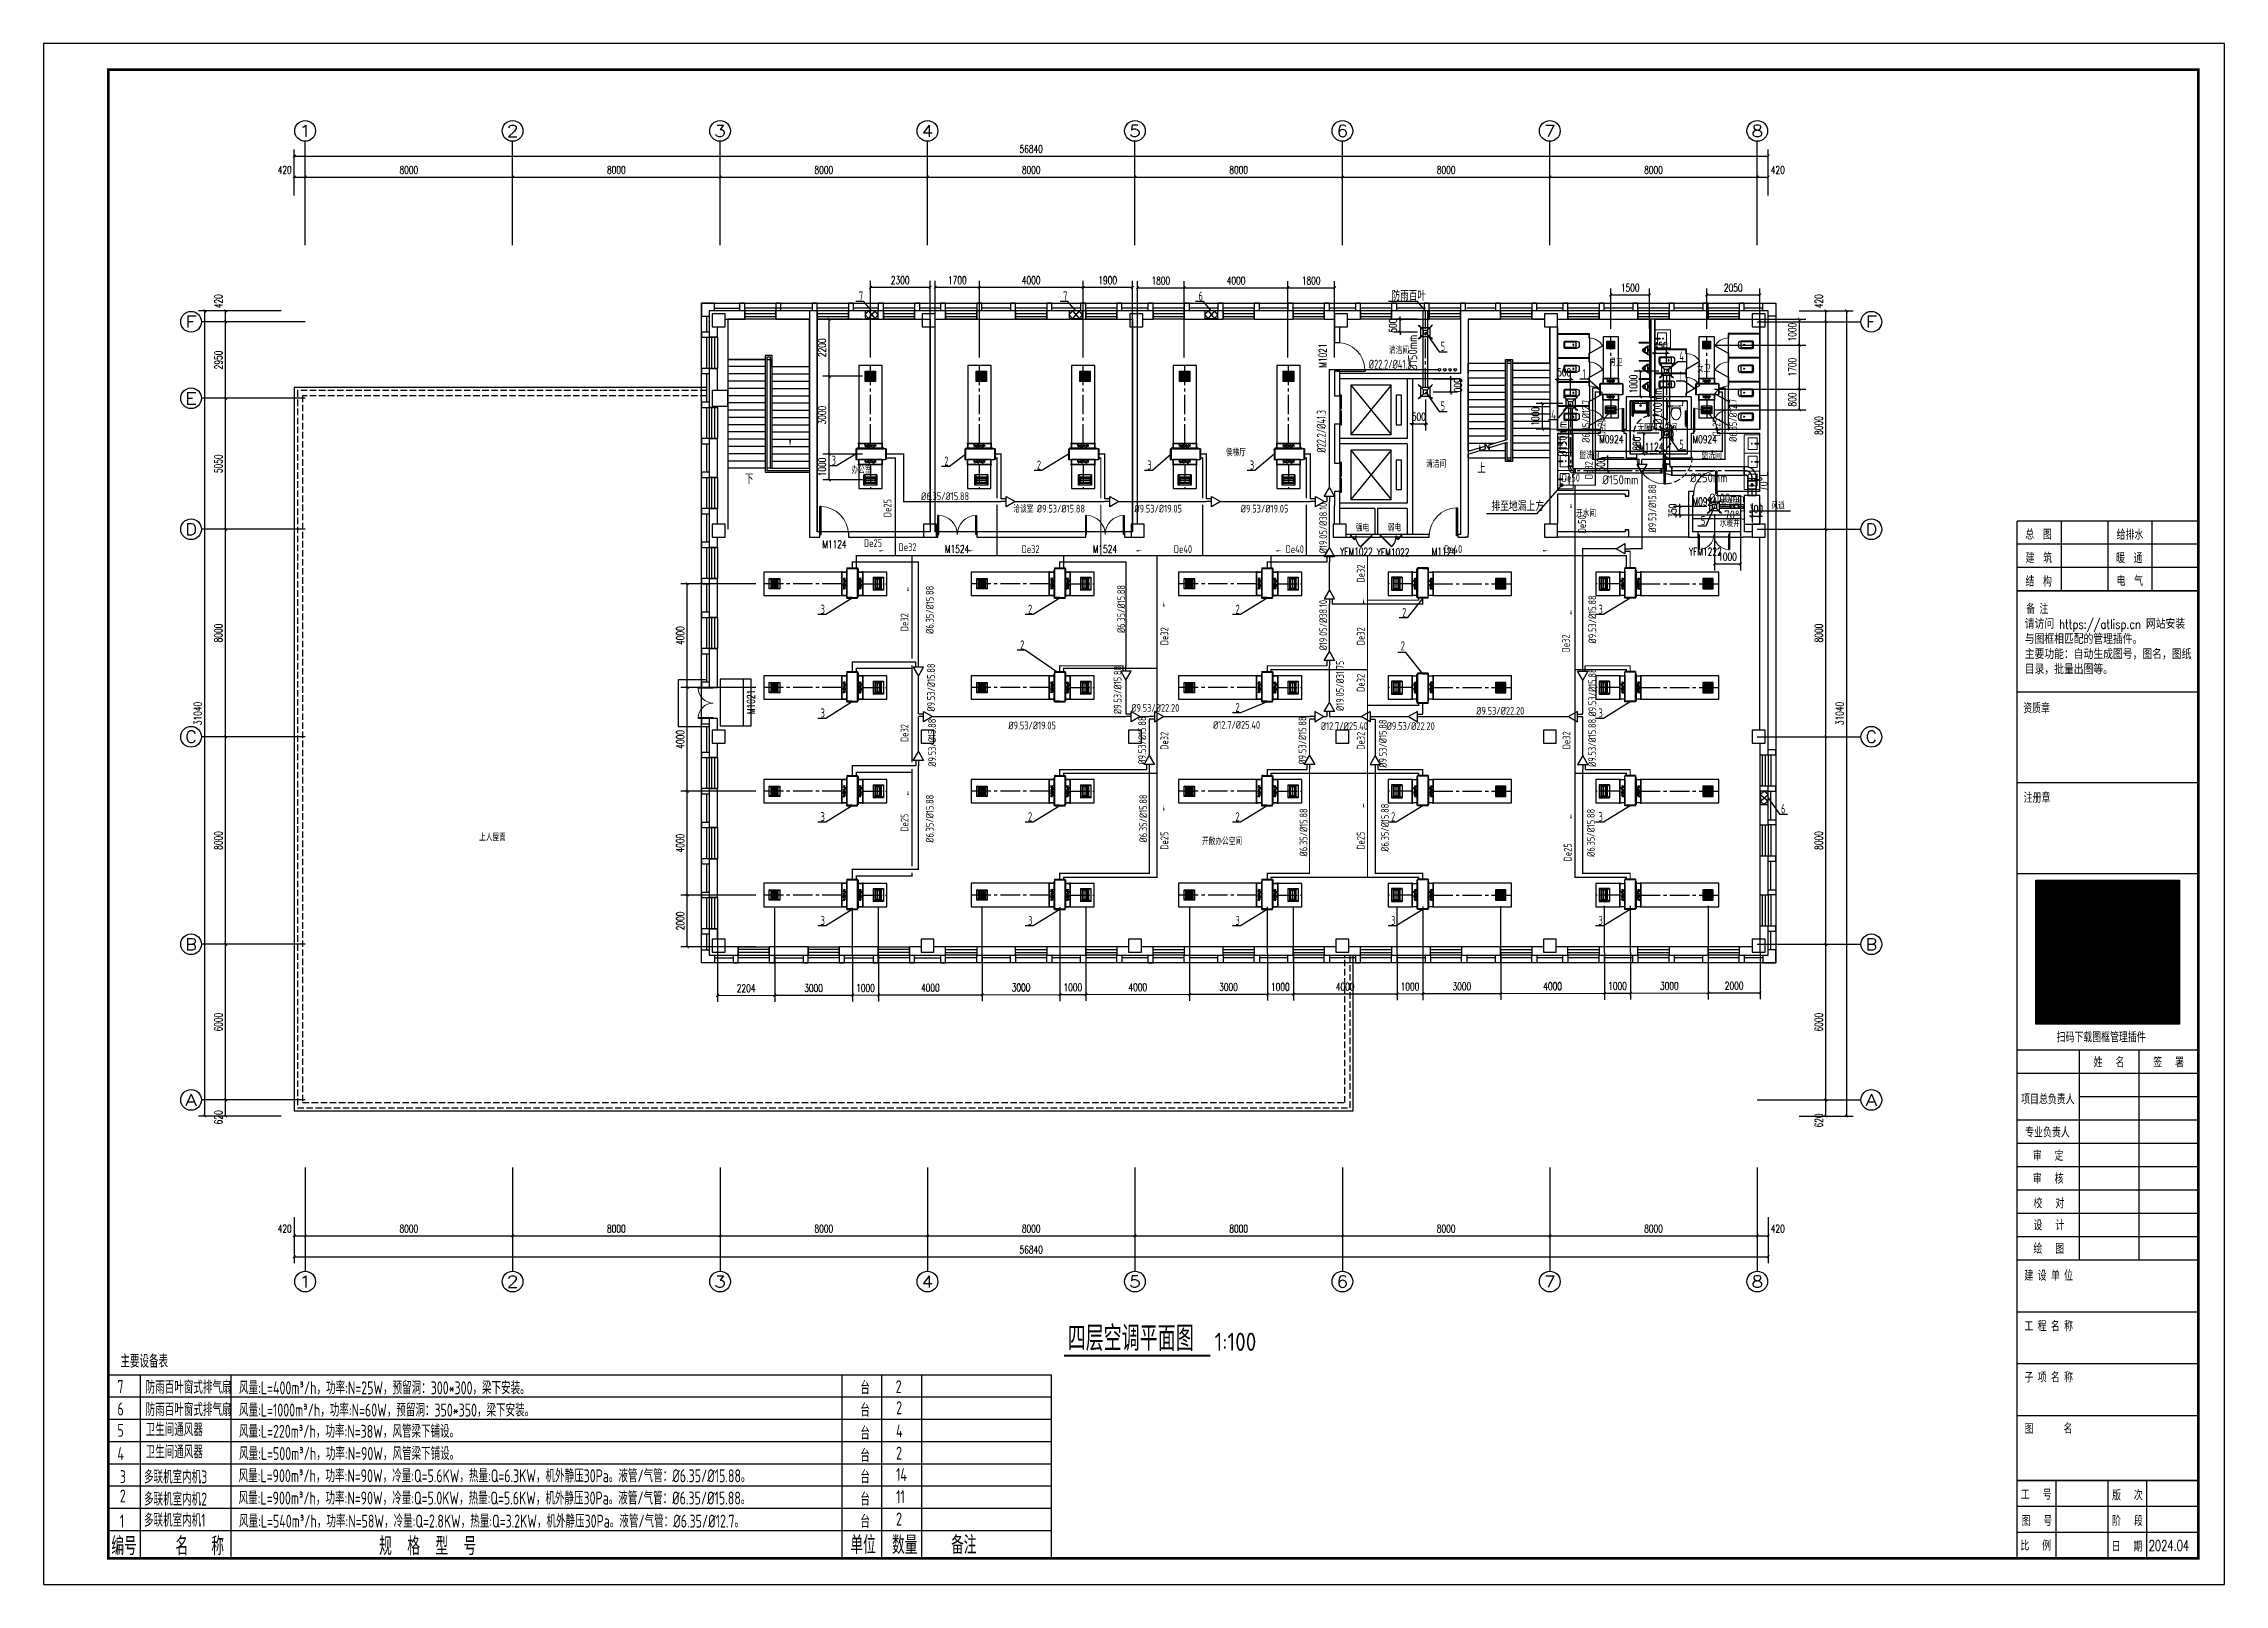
# Model space of a CAD drawing. Extents: x 1738143 to 1822243, y -608375 to -303375.
# Drawn here: x 1738143 to 1822243, y -424175 to -364775 of the extents above; entities that cross this region are included whole.
import ezdxf
from ezdxf.enums import TextEntityAlignment as Align

# ---------------------------------------------------------------- set-up
doc = ezdxf.new("R2018")
doc.units = 0
doc.header["$LTSCALE"] = 1000
doc.header["$MEASUREMENT"] = 0
doc.linetypes.add('CENTER2', pattern=[1.125, 0.75, -0.125, 0.125, -0.125])
doc.linetypes.add('DASH', pattern=[0.35, 0.25, -0.1])
for name, color, linetype, lineweight in [('A-FLOR-IDEN', 7, 'Continuous', 20), ('A-LVTRY', 145, 'Continuous', 20), ('洁具', 144, 'Continuous', 9)]:
    doc.layers.add(name, color=color, linetype=linetype, lineweight=lineweight)
for name, color, linetype in [('AXIS', 3, 'Continuous'), ('AXIS_TEXT', 7, 'Continuous'), ('C-sheet(通用-图框)', 7, 'Continuous'), ('COLUMN', 9, 'Continuous'), ('DIM-空冷凝水', 3, 'Continuous'), ('DIM_SYMB', 3, 'Continuous'), ('DUCT-排风中心线', 5, 'CENTER2'), ('DUCT-排风标注', 3, 'Continuous'), ('DUCT-排风法兰', 2, 'Continuous'), ('DUCT-排风管', 31, 'Continuous'), ('DUCT-排风管端线', 2, 'Continuous'), ('DUCT-排风阀门', 7, 'Continuous'), ('DUCT-排风风口', 7, 'Continuous'), ('DUCT-送风中心线', 5, 'CENTER2'), ('DUCT-送风标注', 3, 'Continuous'), ('DUCT-送风法兰', 2, 'Continuous'), ('DUCT-送风管', 4, 'Continuous'), ('DUCT-送风管端线', 2, 'Continuous'), ('DUCT-送风阀门', 7, 'Continuous'), ('EVTR', 2, 'Continuous'), ('LATRINE', 6, 'Continuous'), ('LVTRY', 6, 'Continuous'), ('PIPE-空冷凝水', 150, 'CENTER2'), ('PUB_DIM', 3, 'Continuous'), ('PUB_TEXT', 7, 'Continuous'), ('STAIR', 2, 'Continuous'), ('TH_DIM', 3, 'Continuous'), ('TH_TEXT', 7, 'Continuous'), ('TK', 4, 'Continuous'), ('VPIPE-空冷凝水', 150, 'CENTER2'), ('VRV-EQUIP', 7, 'Continuous'), ('VRV-PIPE', 1, 'Continuous'), ('VRV-VPIPE', 1, 'Continuous'), ('VRV-配件', 1, 'Continuous'), ('WALL', 9, 'Continuous'), ('WINDOW', 4, 'Continuous'), ('WINDOW_TEXT', 7, 'Continuous'), ('采暖', 7, 'Continuous')]:
    doc.layers.add(name, color=color, linetype=linetype)
doc.styles.add('_TCH_AXIS', font='COMPLEX', dxfattribs={"bigfont": 'GBCBIG'})
doc.styles.add('_TCH_DIM', font='SIMPLEX', dxfattribs={"bigfont": 'GBCBIG'})
doc.styles.add('_TCH_DIM_T3', font='SIMPLEX', dxfattribs={"width": 0.705882, "bigfont": 'GBCBIG'})
doc.styles.add('_TCH_WINDOW', font='SIMPLEX', dxfattribs={"height": 3.5, "bigfont": 'GBCBIG'})
doc.styles.add('_THVAC_SERIAL', font='COMPLEX', dxfattribs={"width": 0.8, "height": 3.5, "bigfont": 'HZTXT'})
doc.styles.add('COMPLEX', font='COMPLEX')
doc.styles.add('HZTXT1', font='romans.shx', dxfattribs={"width": 0.7, "bigfont": 'GBHZFS.SHX'})
doc.styles.add('ROS', font='simhei.ttf', dxfattribs={"width": 0.7})
doc.styles.get("Standard").update_dxf_attribs({"font": 'gbenor.shx', "bigfont": 'gbcbig.shx'})
doc.styles.add('TSSD_Dimension', font='tssdeng.shx', dxfattribs={"width": 0.7, "bigfont": 'hztxt.shx'})
doc.styles.add('TSSD_Rein', font='Tssdeng.shx', dxfattribs={"width": 0.7, "bigfont": 'hztxt.shx'})
doc.styles.add('黑体', font='simhei.ttf')
doc.dimstyles.new('_TCH_ARCH&&100', dxfattribs={"dimtxt": 297.5, "dimasz": 100, "dimexe": 250, "dimexo": 300, "dimgap": 126.25, "dimtad": 1, "dimdec": 0, "dimzin": 0, "dimdsep": 46, "dimtxsty": '_TCH_DIM_T3', "dimblk": 'ARCHTICK', "dimcen": 0.09, "dimclrt": 7, "dimazin": 2, "dimtfac": 1, "dimtdec": 0, "dimtix": 1, "dimtmove": 2, "dimatfit": 3, "dimfxl": 30, "dimtolj": 1, "dimtzin": 0, "dimarcsym": 0})

msp = doc.modelspace()

# ---------------------------------------------------------------- texts
at = {"layer": 'DUCT-排风标注'}
for s, p in [('%%C150mm', (1791115.2, -377387.8, 2500)), ('%%C200mm', (1800559.3, -379469.8)), ('%%C150mm', (1796886.8, -380707.7, 375))]:
    msp.add_text(s, height=350, rotation=90, dxfattribs=at).set_placement(p)
for s, p in [('%%C150mm', (1798254.3, -381765.2, 375)), ('%%C100mm', (1802366.9, -382470.9, 2875))]:
    msp.add_text(s, height=350, dxfattribs=at).set_placement(p)
at = {"layer": 'DUCT-排风阀门'}
msp.add_text('70%%dC', height=350, dxfattribs=at).set_placement((1802956.2, -383122.8, 2875))
at = {"layer": 'DUCT-送风标注'}
for s, height, p in [('%%C250mm', 350, (1801634.7, -381686.5, -2875)), ('排至地漏上方', 337.59, (1793979.4, -382792.5, 2875))]:
    msp.add_text(s, height=height, dxfattribs=at).set_placement(p)
at = {"layer": 'DUCT-送风阀门'}
msp.add_text('70%%dC', height=350, rotation=90, dxfattribs=at).set_placement((1804643.3, -382058.7, 2875))
at = {"layer": 'PUB_TEXT'}
for s, height, p in [('四层空调平面图', 964.54, (1777634.2, -415172.4)), ('1:100', 700, (1783301.9, -415172.4))]:
    msp.add_text(s, height=height, dxfattribs=at).set_placement(p)
at = {"layer": 'PUB_TEXT', "style": 'TSSD_Rein', "width": 0.7}
msp.add_text('主要设备表', height=500, dxfattribs=at).set_placement((1741104.7, -415821.2))
at = {"layer": 'TH_TEXT', "style": 'TSSD_Rein', "width": 0.7}
for s, p in [('7', (1769583.1, -374679.4, 600.2)), ('7', (1777459.1, -374679.4, 600.2)), ('6', (1782683.1, -374679.4, 600.2)), ('防雨百叶', (1790127.2, -374679.4, 3475.2)), ('5', (1792018.9, -376619.7, 3200.2)), ('4', (1801222.5, -376998.9, 600.2)), ('1', (1797491.8, -377675.2, 600.2)), ('1', (1801210.5, -377756.8, 600.2)), ('5', (1792018.9, -378919.8, 600.2)), ('4', (1796283.1, -379258.9, 600.2)), ('5', (1801222.5, -380398.1, 600.2)), ('3', (1768535.2, -381011.8, 600.2)), ('2', (1772881.5, -381043.8, -1899.8)), ('2', (1776447.2, -381194.8, -1899.8)), ('3', (1780707.4, -381194.8, -1899.8)), ('3', (1784662, -381194.8, -1899.8)), ('5', (1802050.9, -383339.1, 3200.2)), ('3', (1768106.2, -386754, -1899.8)), ('2', (1776107, -386754, -1899.8)), ('2', (1784107, -386754, -1899.8)), ('2', (1790533.7, -386880.6, -1899.8)), ('3', (1798106.6, -386754, -1899.8)), ('2', (1775804.1, -388130.4, -1899.8)), ('2', (1790480.8, -388166.4, -1899.8)), ('2', (1784107, -390536.9, -1899.8)), ('3', (1768106.2, -390754, -1899.8)), ('3', (1798106.6, -390754, -1899.8)), ('3', (1768106.2, -394754, -1899.8)), ('2', (1776107, -394754, -1899.8)), ('2', (1784107, -394754, -1899.8)), ('2', (1790106.6, -394754, -1899.8)), ('3', (1798106.6, -394754, -1899.8)), ('6', (1805142.5, -394452.4, 600.2)), ('3', (1768106.2, -398754, -1899.8)), ('3', (1776107, -398754, -1899.8)), ('3', (1784107, -398754, -1899.8)), ('3', (1790106.6, -398754, -1899.8)), ('3', (1798105.8, -398754, -1899.8))]:
    msp.add_text(s, height=350, dxfattribs=at).set_placement(p)
at = {"layer": '采暖', "style": 'TSSD_Dimension', "width": 0.7}
for s, height, p in [('7', 500, (1740989.6, -416801.7)), ('台', 500, (1769640.7, -416850.8)), ('2', 500, (1771001.6, -416802.3)), ('2', 500, (1771020.8, -417615.5)), ('6', 500, (1740989.6, -417664.6)), ('台', 500, (1769640.7, -417708.8)), ('5', 500, (1740989.6, -418485.9)), ('台', 500, (1769640.7, -418599.1)), ('4', 500, (1771018.2, -418505.8)), ('4', 500, (1740989.6, -419382.9)), ('台', 500, (1769640.7, -419456.1)), ('2', 500, (1771018.2, -419362.9)), ('3', 500, (1741082.7, -420271.9)), ('台', 500, (1769640.7, -420282.8)), ('14', 500, (1771018.2, -420189.5)), ('2', 500, (1741082.7, -421017.6)), ('台', 500, (1769640.7, -421140.8)), ('11', 500, (1771018.2, -421047.5)), ('1', 500, (1741082.7, -421984.2)), ('台', 500, (1769640.7, -421998.8)), ('2', 500, (1771018.2, -421905.5)), ('编号', 700, (1740755.5, -423050.2)), ('名   称', 700, (1743228.9, -423050.2)), ('规  格  型  号', 700, (1751082.2, -423050.2)), ('单位', 700, (1769253.5, -423006.1)), ('数量', 700, (1770861.4, -423006.1)), ('备注', 700, (1773140.3, -423006.1))]:
    msp.add_text(s, height=height, dxfattribs=at).set_placement(p)
at = {"layer": '采暖', "width": 28472.73, "line_spacing_factor": 0.96}
for s, insert, char_height, attachment_point, style in [('{\\Ftssdeng,tssdchn|c134;%%C22.2/%%C41.3}', (1789248.5, -377311.1), 350, 7, 'TSSD_Dimension'), ('{\\Ftssdeng,tssdchn|c134;De50}', (1796689.8, -381661.5, 7500), 300, 7, 'TSSD_Rein'), ('{\\Ftssdeng,tssdchn|c134;%%C6.35/%%C15.88}', (1771982.2, -382372.8, 2500), 300, 7, 'TSSD_Rein'), ('{\\Ftssdeng,tssdchn|c134;%%C9.53/%%C15.88}', (1776447.9, -382853.5), 300, 7, 'TSSD_Rein'), ('{\\Ftssdeng,tssdchn|c134;%%C9.53/%%C19.05}', (1780208.7, -382853.5), 300, 7, 'TSSD_Rein'), ('{\\Ftssdeng,tssdchn|c134;%%C9.53/%%C19.05}', (1784311.6, -382853.5), 300, 7, 'TSSD_Rein'), ('{\\Ftssdeng,tssdchn|c134;De25}', (1769776.3, -384180.5, 5000), 300, 7, 'TSSD_Rein'), ('{\\Ftssdeng,tssdchn|c134;De32}', (1771111.6, -384336.4, 5000), 300, 7, 'TSSD_Rein'), ('{\\Ftssdeng,tssdchn|c134;De32}', (1775858.1, -384414.4, 5000), 300, 7, 'TSSD_Rein'), ('{\\Ftssdeng,tssdchn|c134;De40}', (1781727, -384414.4, 5000), 300, 7, 'TSSD_Rein'), ('{\\Ftssdeng,tssdchn|c134;De40}', (1786038.7, -384414.4, 5000), 300, 7, 'TSSD_Rein'), ('{\\Ftssdeng,tssdchn|c134;De40}', (1792146.1, -384414.4, 5000), 300, 7, 'TSSD_Rein'), ('{\\Ftssdeng,tssdchn|c134;%%C9.53/%%C19.05}', (1775347.6, -391209.4, 2500), 300, 7, 'TSSD_Rein'), ('{\\Ftssdeng,tssdchn|c134;%%C9.53/%%C22.20}', (1780086.5, -390535.7, 2500), 300, 7, 'TSSD_Rein'), ('{\\Ftssdeng,tssdchn|c134;%%C12.7/%%C25.40}', (1783241.9, -391190.6), 300, 7, 'TSSD_Rein'), ('{\\Ftssdeng,tssdchn|c134;%%C12.7/%%C25.40}', (1787398.4, -391234.4, 5000), 300, 7, 'TSSD_Rein'), ('{\\Ftssdeng,tssdchn|c134;%%C9.53/%%C22.20}', (1789936.7, -391234.4, 5000), 300, 7, 'TSSD_Rein'), ('{\\Ftssdeng,tssdchn|c134;%%C9.53/%%C22.20}', (1793388.9, -390645.2, 2500), 300, 7, 'TSSD_Rein'), ('防雨百叶窗式排气扇', (1742079.4, -416326.7), 500, 1, 'TSSD_Dimension'), ('风量:L=400m{\\fISOCPEUR|b0|i0|c0|p34;³}/h，功率:N=25W，预留洞：300*300，梁下安装。', (1745678.1, -416347.4), 500, 1, 'TSSD_Dimension'), ('防雨百叶窗式排气扇', (1742079.4, -417184.7), 500, 1, 'TSSD_Dimension'), ('{\\W0.7;\\P卫生间通风器}', (1742079.4, -417159.3), 500, 1, 'TSSD_Dimension'), ('风量:L=1000m{\\fISOCPEUR|b0|i0|c0|p34;³}/h，功率:N=60W，预留洞：350*350，梁下安装。', (1745678.1, -417205.4), 500, 1, 'TSSD_Dimension'), ('风量:L=220m{\\fISOCPEUR|b0|i0|c0|p34;³}/h，功率:N=38W，风管梁下铺设。   ', (1745678.1, -418022.7), 500, 1, 'TSSD_Dimension'), ('{\\W0.7;\\P卫生间通风器}', (1742079.4, -418017.3), 500, 1, 'TSSD_Dimension'), ('风量:L=500m{\\fISOCPEUR|b0|i0|c0|p34;³}/h，功率:N=90W，风管梁下铺设。   ', (1745678.1, -418880.7), 500, 1, 'TSSD_Dimension'), ('多联机室内机3', (1742014.9, -419782), 500, 1, 'TSSD_Dimension'), ('风量:L=900m{\\fISOCPEUR|b0|i0|c0|p34;³\\Ftssdeng,tssdchn|c134;/h，功率:N=90W，冷量:Q=5.6KW，热量:Q=6.3KW，机外静压30Pa。液管/气管：%%C6.35/%%C15.88。}', (1745662.8, -419738.7), 500, 1, 'TSSD_Dimension'), ('多联机室内机2', (1742014.9, -420640), 500, 1, 'TSSD_Dimension'), ('风量:L=900m{\\fISOCPEUR|b0|i0|c0|p34;³\\Ftssdeng,tssdchn|c134;/h，功率:N=90W，冷量:Q=5.0KW，热量:Q=5.6KW，机外静压30Pa。液管/气管：%%C6.35/%%C15.88。}', (1745662.8, -420596.7), 500, 1, 'TSSD_Dimension'), ('多联机室内机1', (1742014.9, -421955.9), 500, 7, 'TSSD_Dimension'), ('风量:L=540m{\\fISOCPEUR|b0|i0|c0|p34;³\\Ftssdeng,tssdchn|c134;/h，功率:N=58W，冷量:Q=2.8KW，热量:Q=3.2KW，机外静压30Pa。液管/气管：%%C6.35/%%C12.7。}', (1745678.1, -422002.6), 500, 7, 'TSSD_Dimension')]:
    msp.add_mtext(s, dxfattribs=dict(at, insert=insert, char_height=char_height, attachment_point=attachment_point, style=style))
at = {"layer": '采暖', "width": 28472.73, "attachment_point": 7, "rotation": 90, "line_spacing_factor": 0.96}
for s, insert, char_height, style in [('{\\Ftssdeng,tssdchn|c134;%%C22.2/%%C41.3}', (1787589.3, -380545, 2500), 350, 'TSSD_Dimension'), ('{\\Ftssdeng,tssdchn|c134;%%C6.35/%%C12.7}', (1797771.2, -380164.7), 300, 'TSSD_Rein'), ('{\\Ftssdeng,tssdchn|c134;%%C6.35/%%C12.7}', (1803442.2, -380127.3, 2500), 300, 'TSSD_Rein'), ('{\\Ftssdeng,tssdchn|c134;De25}', (1798371.1, -379918.2, 2500), 300, 'TSSD_Rein'), ('{\\Ftssdeng,tssdchn|c134;De25}', (1802804.2, -379918.2, 2500), 300, 'TSSD_Rein'), ('{\\Ftssdeng,tssdchn|c134;De32}', (1797884.5, -381568.2), 300, 'TSSD_Rein'), ('{\\Ftssdeng,tssdchn|c134;De25}', (1770835.3, -383031.7, 5000), 300, 'TSSD_Rein'), ('{\\Ftssdeng,tssdchn|c134;%%C9.53/%%C15.88}', (1800332.2, -383622), 300, 'TSSD_Rein'), ('{\\Ftssdeng,tssdchn|c134;%%C19.05/%%C38.10}', (1787638.2, -384423.3, 2500), 300, 'TSSD_Rein'), ('{\\Ftssdeng,tssdchn|c134;De50}', (1797619.5, -383655.7, 7500), 300, 'TSSD_Rein'), ('{\\Ftssdeng,tssdchn|c134;De32}', (1789086.3, -385552.4), 300, 'TSSD_Rein'), ('{\\Ftssdeng,tssdchn|c134;%%C6.35/%%C15.88}', (1772465.4, -387529.1, 2500), 300, 'TSSD_Rein'), ('{\\Ftssdeng,tssdchn|c134;%%C6.35/%%C15.88}', (1779844.8, -387499.2, 5000), 300, 'TSSD_Rein'), ('{\\Ftssdeng,tssdchn|c134;De32}', (1771492.5, -387429.7, 2500), 300, 'TSSD_Rein'), ('{\\Ftssdeng,tssdchn|c134;%%C19.05/%%C38.10}', (1787638.2, -388167.7, 2500), 300, 'TSSD_Rein'), ('{\\Ftssdeng,tssdchn|c134;%%C9.53/%%C15.88}', (1798017.1, -387902.3), 300, 'TSSD_Rein'), ('{\\Ftssdeng,tssdchn|c134;De32}', (1781513.6, -387968.4), 300, 'TSSD_Rein'), ('{\\Ftssdeng,tssdchn|c134;De32}', (1789086.3, -387968.4), 300, 'TSSD_Rein'), ('{\\Ftssdeng,tssdchn|c134;De32}', (1796994.2, -388247.3), 300, 'TSSD_Rein'), ('{\\Ftssdeng,tssdchn|c134;%%C9.53/%%C15.88}', (1772516.1, -390529.4, 2500), 300, 'TSSD_Rein'), ('{\\Ftssdeng,tssdchn|c134;%%C9.53/%%C15.88}', (1779711.7, -390622.6, 5000), 300, 'TSSD_Rein'), ('{\\Ftssdeng,tssdchn|c134;%%C19.05/%%C31.75}', (1788287.1, -390503.9), 300, 'TSSD_Rein'), ('{\\Ftssdeng,tssdchn|c134;De32}', (1789086.3, -389766.6), 300, 'TSSD_Rein'), ('{\\Ftssdeng,tssdchn|c134;%%C9.53/%%C15.88}', (1798017.1, -390718.6), 300, 'TSSD_Rein'), ('{\\Ftssdeng,tssdchn|c134;%%C9.53/%%C15.88}', (1780656.1, -392570.3, 2500), 300, 'TSSD_Rein'), ('{\\Ftssdeng,tssdchn|c134;%%C9.53/%%C15.88}', (1786837.3, -392570.3, 2500), 300, 'TSSD_Rein'), ('{\\Ftssdeng,tssdchn|c134;De32}', (1771492.5, -391702.2, 2500), 300, 'TSSD_Rein'), ('{\\Ftssdeng,tssdchn|c134;%%C9.53/%%C15.88}', (1772556.6, -392655.8, 2500), 300, 'TSSD_Rein'), ('{\\Ftssdeng,tssdchn|c134;De32}', (1781513.6, -391999.5), 300, 'TSSD_Rein'), ('{\\Ftssdeng,tssdchn|c134;De32}', (1789086.3, -391999.5), 300, 'TSSD_Rein'), ('{\\Ftssdeng,tssdchn|c134;%%C9.53/%%C15.88}', (1789937.4, -392689.8, 2500), 300, 'TSSD_Rein'), ('{\\Ftssdeng,tssdchn|c134;De32}', (1797022.1, -391982.8), 300, 'TSSD_Rein'), ('{\\Ftssdeng,tssdchn|c134;%%C9.53/%%C15.88}', (1798010.9, -392660.9, 2500), 300, 'TSSD_Rein'), ('{\\Ftssdeng,tssdchn|c134;%%C6.35/%%C15.88}', (1772465.4, -395583.5, 2500), 300, 'TSSD_Rein'), ('{\\Ftssdeng,tssdchn|c134;%%C6.35/%%C15.88}', (1780697.8, -395574.3, 5000), 300, 'TSSD_Rein'), ('{\\Ftssdeng,tssdchn|c134;%%C6.35/%%C15.88}', (1790018.1, -395930.9, 5000), 300, 'TSSD_Rein'), ('{\\Ftssdeng,tssdchn|c134;De25}', (1771492.5, -395159.7, 2500), 300, 'TSSD_Rein'), ('{\\Ftssdeng,tssdchn|c134;%%C6.35/%%C15.88}', (1786879.1, -396111.2, 5000), 300, 'TSSD_Rein'), ('{\\Ftssdeng,tssdchn|c134;%%C6.35/%%C15.88}', (1797959.4, -396127.6, 5000), 300, 'TSSD_Rein'), ('{\\Ftssdeng,tssdchn|c134;De25}', (1781513.6, -395853.6), 300, 'TSSD_Rein'), ('{\\Ftssdeng,tssdchn|c134;De25}', (1789086.3, -395853.6), 300, 'TSSD_Rein'), ('{\\Ftssdeng,tssdchn|c134;De25}', (1797067.1, -396303.5), 300, 'TSSD_Rein')]:
    msp.add_mtext(s, dxfattribs=dict(at, insert=insert, char_height=char_height, style=style))

# ---------------------------------------------------------------- blocks, each defined once
blk = doc.blocks.new('$lvtry$00000200')
at = {"color": 0}
for p, q in [((-110, -40), (-110, -470)), ((100, -30), (-100, -30)), ((110, -470), (110, -40))]:
    blk.add_line(p, q, dxfattribs=at)
blk.add_lwpolyline([(100, 0), (-100, 0, 0.414214), (-140, -40), (-140, -480, 0.414214), (-30, -590), (30, -590, 0.414214), (140, -480), (140, -40, 0.414214)], format="xyb", close=True, dxfattribs=at)
blk.add_lwpolyline([(140, -470), (-140, -470)], dxfattribs=at)
blk.add_circle((0, -359), 20, dxfattribs=at)
for centre, start, end in [((-100, -40), 90, 180), ((100, -40), 0, 90)]:
    blk.add_arc(centre, 10, start, end, dxfattribs=at)
for p in [(0, 0), (0, -359)]:
    blk.add_point(p, dxfattribs=at)
blk = doc.blocks.new('$lvtry$00000107')
for p, q in [((-170, 0), (170, 0)), ((-170, -61), (-170, 0)), ((170, -61), (170, 0)), ((-162, -88), (-69, -231)), ((-124, -91), (-43, -216)), ((-116, -76), (116, -76)), ((43, -216), (124, -91)), ((69, -231), (162, -88))]:
    blk.add_line(p, q)
for centre, radius in [((0, -177), 20), ((0, -38), 17.7)]:
    blk.add_circle(centre, radius)
for centre, radius, start, end in [((-120, -61), 50, 180, 213.0863), ((-116, -86), 10, 90, 213.0863), ((0, -191), 80, 210, 330), ((0, -191), 50, 210, 330), ((116, -86), 10, 326.9137, 90), ((120, -61), 50, 326.9137, 0)]:
    blk.add_arc(centre, radius, start, end)
blk.add_point((0, -38))
blk = doc.blocks.new('A$C549865D3')
at = {"layer": 'A-LVTRY'}
blk.add_lwpolyline([(299, 430), (550, 430), (550, 0), (0, 0), (0, 430), (252, 430)], dxfattribs=at)
for points in [[(252, 500), (252, 458), (299, 458), (299, 500)], [(299, 500), (299, 310), (252, 310), (252, 500)]]:
    blk.add_lwpolyline(points, close=True, dxfattribs=at)
blk.add_circle((275, 170), 20, dxfattribs=at)
blk = doc.blocks.new('2313414')
at = {"layer": 'A-LVTRY'}
blk.add_lwpolyline([(1698294, -109163), (1698294, -108463), (1698894, -108463), (1698894, -109163)], close=True, dxfattribs=at)
at = {"layer": 'A-LVTRY', "xscale": -0.8, "yscale": 0.8, "zscale": 0.8, "rotation": 90}
blk.add_blockref('A$C549865D3', (1698741, -108582), dxfattribs=at)
blk = doc.blocks.new('52')
at = {"layer": 'A-LVTRY'}
for p, q in [((2025174, -89652), (2025174, -90361)), ((2025207, -90361), (2025207, -89652)), ((2025355, -89937), (2025396, -90178)), ((2025725, -89937), (2025684, -90178)), ((2025897, -89971), (2025897, -89427)), ((2025964, -89954), (2025914, -89954)), ((2025930, -89954), (2025930, -89427)), ((2025964, -89344), (2025974, -89344)), ((2025964, -89397), (2025964, -89344)), ((2025970, -89354), (2025964, -89354)), ((2025970, -89387), (2025964, -89387)), ((2025974, -89397), (2025964, -89397)), ((2025964, -89944), (2025974, -89944)), ((2025964, -89997), (2025964, -89944)), ((2025164, -90361), (2025164, -90371)), ((2025217, -90361), (2025164, -90361)), ((2025217, -90371), (2025217, -90361)), ((2025333, -90174), (2025244, -90189)), ((2025259, -90164), (2025344, -90164)), ((2025352, -90170), (2025339, -90176)), ((2025435, -90084), (2025465, -90084)), ((2025435, -90106), (2025435, -90084)), ((2025465, -90106), (2025435, -90106)), ((2025465, -90084), (2025465, -90106)), ((2025475, -90101), (2025465, -90101)), ((2025475, -90106), (2025475, -90084)), ((2025605, -90106), (2025475, -90106)), ((2025605, -90084), (2025605, -90106)), ((2025605, -90101), (2025615, -90101)), ((2025615, -90084), (2025615, -90106)), ((2025645, -90084), (2025615, -90084)), ((2025615, -90106), (2025645, -90106)), ((2025645, -90106), (2025645, -90084)), ((2025914, -89987), (2025964, -89987)), ((2025974, -89997), (2025964, -89997))]:
    blk.add_line(p, q, dxfattribs=at)
blk.add_circle((2025244, -90164), 25, dxfattribs=at)
for centre, radius, start, end in [((2025190, -89652), 16.5, 0, 180), ((2025634, -89890), 283, 124.20546, 219.76911), ((2025540, -89751), 116, 55.79454, 124.20546), ((2025446, -89890), 283, 320.23089, 55.79454), ((2025970, -89427), 73, 90, 180), ((2025914, -89971), 16.5, 90, 270), ((2025970, -89427), 40, 90, 180), ((2025259, -90159), 4.47, 188.438, 270), ((2025956, -90326), 681, 170.56767, 181.29048), ((2025305, -90341), 30, 181.29048, 270), ((2025314, -90219), 30, 99.39242, 170.56767), ((2025540, -91588), 1417, 80.60758, 99.39242), ((2025334, -90181), 7.2, 44.80926, 99.60707), ((2025349, -90181), 11.1, 71.51587, 152.14384), ((2025344, -90172), 8.66, 13.40924, 90), ((2025440, -90052), 30, 219.76911, 265.55342), ((2025540, -88761), 1325, 265.55342, 274.44658), ((2025641, -90052), 30, 274.44658, 320.23089), ((2025766, -90219), 30, 9.43233, 80.60758), ((2025775, -90341), 30, 270, 358.70952), ((2025124, -90326), 681, 358.70952, 9.43233)]:
    blk.add_arc(centre, radius, start, end, dxfattribs=at)
blk = doc.blocks.new('$plan$00003700')
at = {"layer": '洁具'}
for p, q in [((-279, -123), (-251, -123)), ((-277, -51), (-251, -51)), ((-251, -349), (-251, -26)), ((-251, -26), (251, -26)), ((-221, -381), (-251, -349)), ((-232, -26), (-232, -79)), ((-232, -79), (-154, -79)), ((-191, -100), (-232, -127)), ((-232, -127), (-232, -335)), ((-232, -335), (-191, -381)), ((222, -381), (-221, -381)), ((-191, -100), (189, -100)), ((-149, -84), (-149, -100)), ((148, -84), (148, -100)), ((232, -79), (153, -79)), ((232, -335), (191, -381)), ((192, -101), (232, -127)), ((222, -381), (251, -349)), ((232, -26), (232, -79)), ((232, -127), (232, -335)), ((251, -349), (251, -26)), ((279, -51), (253, -51)), ((281, -123), (253, -123))]:
    blk.add_line(p, q, dxfattribs=at)
blk.add_lwpolyline([(280, -350), (230, -410), (-230, -410), (-280, -350), (-280, 0), (280, 0)], close=True, dxfattribs=at)
for centre, radius in [((-89, -56), 15), ((1, -182), 33.1), ((1, -182), 24.9), ((1, -44), 8), ((91, -54), 15)]:
    blk.add_circle(centre, radius, dxfattribs=at)
for centre, start, end in [((-154, -84), 0, 90), ((153, -84), 90, 180), ((189, -105), 57.24435, 90)]:
    blk.add_arc(centre, 5, start, end, dxfattribs=at)
blk = doc.blocks.new('A$C372F7DB2')
at = {"layer": 'LVTRY'}
for points in [[(-580, -40, -1), (-580, 0), (0, 0), (0, -40)], [(-580, -640, -1), (-580, -600), (0, -600), (0, -640)], [(-470, -39, -1), (-431, -39), (-431, -600, -1), (-470, -600)]]:
    blk.add_lwpolyline(points, format="xyb", close=True, dxfattribs=at)
at = {"layer": 'LVTRY', "rotation": 269.9999999999999}
blk.add_blockref('$plan$00003700', (0, -320, 0), dxfattribs=at)
blk = doc.blocks.new('_ArchTick')
at = {"color": 0, "linetype": 'ByBlock', "const_width": 0.4}
blk.add_lwpolyline([(-0.5, -0.5), (0.5, 0.5)], dxfattribs=at)
blk = doc.blocks.new('*D103')
at = {"layer": 'Defpoints', "color": 0, "transparency": 16777216}
for p in [(11621, 25057), (-45219, 24014), (11621, 24014)]:
    blk.add_point(p, dxfattribs=at)
at = {"layer": 'PUB_DIM', "color": 0, "lineweight": -2, "transparency": 16777216}
for p, q in [((-45219, 24314), (-45219, 25307)), ((11621, 24314), (11621, 25307)), ((-45219, 25057), (11621, 25057))]:
    blk.add_line(p, q, dxfattribs=at)
at = {"layer": 'PUB_DIM', "color": 0, "lineweight": -2, "transparency": 16777216, "xscale": 100, "yscale": 100, "zscale": 100, "rotation": 180}
blk.add_blockref('_ArchTick', (-45219, 25057), dxfattribs=at)
at = {"layer": 'PUB_DIM', "color": 0, "lineweight": -2, "transparency": 16777216, "xscale": 100, "yscale": 100, "zscale": 100}
blk.add_blockref('_ArchTick', (11621, 25057), dxfattribs=at)
at = {"layer": 'PUB_DIM', "color": 7, "transparency": 16777216, "insert": (-16799, 25332), "char_height": 297.5, "attachment_point": 5, "style": '_TCH_DIM_T3'}
blk.add_mtext('\\A1;56840', dxfattribs=at)
blk = doc.blocks.new('*D104')
at = {"layer": 'Defpoints', "color": 0, "transparency": 16777216}
for p in [(-44799, 24250), (-45219, 23233), (-44799, 23233)]:
    blk.add_point(p, dxfattribs=at)
at = {"layer": 'PUB_DIM', "color": 0, "lineweight": -2, "transparency": 16777216}
for p, q in [((-45219, 23533), (-45219, 24500)), ((-44799, 23533), (-44799, 24500)), ((-45219, 24250), (-44799, 24250))]:
    blk.add_line(p, q, dxfattribs=at)
at = {"layer": 'PUB_DIM', "color": 0, "lineweight": -2, "transparency": 16777216, "xscale": 100, "yscale": 100, "zscale": 100, "rotation": 180}
blk.add_blockref('_ArchTick', (-45219, 24250), dxfattribs=at)
at = {"layer": 'PUB_DIM', "color": 0, "lineweight": -2, "transparency": 16777216, "xscale": 100, "yscale": 100, "zscale": 100}
blk.add_blockref('_ArchTick', (-44799, 24250), dxfattribs=at)
at = {"layer": 'PUB_DIM', "color": 7, "transparency": 16777216, "insert": (-45589, 24525), "char_height": 297.5, "attachment_point": 5, "style": '_TCH_DIM_T3'}
blk.add_mtext('\\A1;420', dxfattribs=at)
blk = doc.blocks.new('*D105')
at = {"layer": 'Defpoints', "color": 0, "transparency": 16777216}
for p in [(-36799, 24250), (-44799, 23233), (-36799, 23233)]:
    blk.add_point(p, dxfattribs=at)
at = {"layer": 'PUB_DIM', "color": 0, "lineweight": -2, "transparency": 16777216}
for p, q in [((-44799, 23533), (-44799, 24500)), ((-36799, 23533), (-36799, 24500)), ((-44799, 24250), (-36799, 24250))]:
    blk.add_line(p, q, dxfattribs=at)
at = {"layer": 'PUB_DIM', "color": 0, "lineweight": -2, "transparency": 16777216, "xscale": 100, "yscale": 100, "zscale": 100, "rotation": 180}
blk.add_blockref('_ArchTick', (-44799, 24250), dxfattribs=at)
at = {"layer": 'PUB_DIM', "color": 0, "lineweight": -2, "transparency": 16777216, "xscale": 100, "yscale": 100, "zscale": 100}
blk.add_blockref('_ArchTick', (-36799, 24250), dxfattribs=at)
at = {"layer": 'PUB_DIM', "color": 7, "transparency": 16777216, "insert": (-40799, 24525), "char_height": 297.5, "attachment_point": 5, "style": '_TCH_DIM_T3'}
blk.add_mtext('\\A1;8000', dxfattribs=at)
blk = doc.blocks.new('*D106')
at = {"layer": 'Defpoints', "color": 0, "transparency": 16777216}
for p in [(-28799, 24250), (-36799, 23233), (-28799, 23233)]:
    blk.add_point(p, dxfattribs=at)
at = {"layer": 'PUB_DIM', "color": 0, "lineweight": -2, "transparency": 16777216}
for p, q in [((-36799, 23533), (-36799, 24500)), ((-28799, 23533), (-28799, 24500)), ((-36799, 24250), (-28799, 24250))]:
    blk.add_line(p, q, dxfattribs=at)
at = {"layer": 'PUB_DIM', "color": 0, "lineweight": -2, "transparency": 16777216, "xscale": 100, "yscale": 100, "zscale": 100, "rotation": 180}
blk.add_blockref('_ArchTick', (-36799, 24250), dxfattribs=at)
at = {"layer": 'PUB_DIM', "color": 0, "lineweight": -2, "transparency": 16777216, "xscale": 100, "yscale": 100, "zscale": 100}
blk.add_blockref('_ArchTick', (-28799, 24250), dxfattribs=at)
at = {"layer": 'PUB_DIM', "color": 7, "transparency": 16777216, "insert": (-32799, 24525), "char_height": 297.5, "attachment_point": 5, "style": '_TCH_DIM_T3'}
blk.add_mtext('\\A1;8000', dxfattribs=at)
blk = doc.blocks.new('*D107')
at = {"layer": 'Defpoints', "color": 0, "transparency": 16777216}
for p in [(-20799, 24250), (-28799, 23233), (-20799, 23233)]:
    blk.add_point(p, dxfattribs=at)
at = {"layer": 'PUB_DIM', "color": 0, "lineweight": -2, "transparency": 16777216}
for p, q in [((-28799, 23533), (-28799, 24500)), ((-20799, 23533), (-20799, 24500)), ((-28799, 24250), (-20799, 24250))]:
    blk.add_line(p, q, dxfattribs=at)
at = {"layer": 'PUB_DIM', "color": 0, "lineweight": -2, "transparency": 16777216, "xscale": 100, "yscale": 100, "zscale": 100, "rotation": 180}
blk.add_blockref('_ArchTick', (-28799, 24250), dxfattribs=at)
at = {"layer": 'PUB_DIM', "color": 0, "lineweight": -2, "transparency": 16777216, "xscale": 100, "yscale": 100, "zscale": 100}
blk.add_blockref('_ArchTick', (-20799, 24250), dxfattribs=at)
at = {"layer": 'PUB_DIM', "color": 7, "transparency": 16777216, "insert": (-24799, 24525), "char_height": 297.5, "attachment_point": 5, "style": '_TCH_DIM_T3'}
blk.add_mtext('\\A1;8000', dxfattribs=at)
blk = doc.blocks.new('*D108')
at = {"layer": 'Defpoints', "color": 0, "transparency": 16777216}
for p in [(-12799, 24250), (-20799, 23233), (-12799, 23233)]:
    blk.add_point(p, dxfattribs=at)
at = {"layer": 'PUB_DIM', "color": 0, "lineweight": -2, "transparency": 16777216}
for p, q in [((-20799, 23533), (-20799, 24500)), ((-12799, 23533), (-12799, 24500)), ((-20799, 24250), (-12799, 24250))]:
    blk.add_line(p, q, dxfattribs=at)
at = {"layer": 'PUB_DIM', "color": 0, "lineweight": -2, "transparency": 16777216, "xscale": 100, "yscale": 100, "zscale": 100, "rotation": 180}
blk.add_blockref('_ArchTick', (-20799, 24250), dxfattribs=at)
at = {"layer": 'PUB_DIM', "color": 0, "lineweight": -2, "transparency": 16777216, "xscale": 100, "yscale": 100, "zscale": 100}
blk.add_blockref('_ArchTick', (-12799, 24250), dxfattribs=at)
at = {"layer": 'PUB_DIM', "color": 7, "transparency": 16777216, "insert": (-16799, 24525), "char_height": 297.5, "attachment_point": 5, "style": '_TCH_DIM_T3'}
blk.add_mtext('\\A1;8000', dxfattribs=at)
blk = doc.blocks.new('*D109')
at = {"layer": 'Defpoints', "color": 0, "transparency": 16777216}
for p in [(-4799, 24250), (-12799, 23233), (-4799, 23233)]:
    blk.add_point(p, dxfattribs=at)
at = {"layer": 'PUB_DIM', "color": 0, "lineweight": -2, "transparency": 16777216}
for p, q in [((-12799, 23533), (-12799, 24500)), ((-4799, 23533), (-4799, 24500)), ((-12799, 24250), (-4799, 24250))]:
    blk.add_line(p, q, dxfattribs=at)
at = {"layer": 'PUB_DIM', "color": 0, "lineweight": -2, "transparency": 16777216, "xscale": 100, "yscale": 100, "zscale": 100, "rotation": 180}
blk.add_blockref('_ArchTick', (-12799, 24250), dxfattribs=at)
at = {"layer": 'PUB_DIM', "color": 0, "lineweight": -2, "transparency": 16777216, "xscale": 100, "yscale": 100, "zscale": 100}
blk.add_blockref('_ArchTick', (-4799, 24250), dxfattribs=at)
at = {"layer": 'PUB_DIM', "color": 7, "transparency": 16777216, "insert": (-8799, 24525), "char_height": 297.5, "attachment_point": 5, "style": '_TCH_DIM_T3'}
blk.add_mtext('\\A1;8000', dxfattribs=at)
blk = doc.blocks.new('*D110')
at = {"layer": 'Defpoints', "color": 0, "transparency": 16777216}
for p in [(3201, 24250), (-4799, 23233), (3201, 23233)]:
    blk.add_point(p, dxfattribs=at)
at = {"layer": 'PUB_DIM', "color": 0, "lineweight": -2, "transparency": 16777216}
for p, q in [((-4799, 23533), (-4799, 24500)), ((3201, 23533), (3201, 24500)), ((-4799, 24250), (3201, 24250))]:
    blk.add_line(p, q, dxfattribs=at)
at = {"layer": 'PUB_DIM', "color": 0, "lineweight": -2, "transparency": 16777216, "xscale": 100, "yscale": 100, "zscale": 100, "rotation": 180}
blk.add_blockref('_ArchTick', (-4799, 24250), dxfattribs=at)
at = {"layer": 'PUB_DIM', "color": 0, "lineweight": -2, "transparency": 16777216, "xscale": 100, "yscale": 100, "zscale": 100}
blk.add_blockref('_ArchTick', (3201, 24250), dxfattribs=at)
at = {"layer": 'PUB_DIM', "color": 7, "transparency": 16777216, "insert": (-799, 24525), "char_height": 297.5, "attachment_point": 5, "style": '_TCH_DIM_T3'}
blk.add_mtext('\\A1;8000', dxfattribs=at)
blk = doc.blocks.new('*D111')
at = {"layer": 'Defpoints', "color": 0, "transparency": 16777216}
for p in [(11201, 24250), (3201, 23233), (11201, 23233)]:
    blk.add_point(p, dxfattribs=at)
at = {"layer": 'PUB_DIM', "color": 0, "lineweight": -2, "transparency": 16777216}
for p, q in [((3201, 23533), (3201, 24500)), ((11201, 23533), (11201, 24500)), ((3201, 24250), (11201, 24250))]:
    blk.add_line(p, q, dxfattribs=at)
at = {"layer": 'PUB_DIM', "color": 0, "lineweight": -2, "transparency": 16777216, "xscale": 100, "yscale": 100, "zscale": 100, "rotation": 180}
blk.add_blockref('_ArchTick', (3201, 24250), dxfattribs=at)
at = {"layer": 'PUB_DIM', "color": 0, "lineweight": -2, "transparency": 16777216, "xscale": 100, "yscale": 100, "zscale": 100}
blk.add_blockref('_ArchTick', (11201, 24250), dxfattribs=at)
at = {"layer": 'PUB_DIM', "color": 7, "transparency": 16777216, "insert": (7201, 24525), "char_height": 297.5, "attachment_point": 5, "style": '_TCH_DIM_T3'}
blk.add_mtext('\\A1;8000', dxfattribs=at)
blk = doc.blocks.new('*D112')
at = {"layer": 'Defpoints', "color": 0, "transparency": 16777216}
for p in [(11621, 24250), (11201, 23233), (11621, 23233)]:
    blk.add_point(p, dxfattribs=at)
at = {"layer": 'PUB_DIM', "color": 0, "lineweight": -2, "transparency": 16777216}
for p, q in [((11201, 23533), (11201, 24500)), ((11621, 23533), (11621, 24500)), ((11201, 24250), (11621, 24250))]:
    blk.add_line(p, q, dxfattribs=at)
at = {"layer": 'PUB_DIM', "color": 0, "lineweight": -2, "transparency": 16777216, "xscale": 100, "yscale": 100, "zscale": 100, "rotation": 180}
blk.add_blockref('_ArchTick', (11201, 24250), dxfattribs=at)
at = {"layer": 'PUB_DIM', "color": 0, "lineweight": -2, "transparency": 16777216, "xscale": 100, "yscale": 100, "zscale": 100}
blk.add_blockref('_ArchTick', (11621, 24250), dxfattribs=at)
at = {"layer": 'PUB_DIM', "color": 7, "transparency": 16777216, "insert": (11991, 24525), "char_height": 297.5, "attachment_point": 5, "style": '_TCH_DIM_T3'}
blk.add_mtext('\\A1;420', dxfattribs=at)
blk = doc.blocks.new('*D113')
at = {"layer": 'Defpoints', "color": 0, "transparency": 16777216}
for p in [(-45219, -16333), (11621, -16333), (11621, -17376)]:
    blk.add_point(p, dxfattribs=at)
at = {"layer": 'PUB_DIM', "color": 0, "lineweight": -2, "transparency": 16777216}
for p, q in [((-45219, -16633), (-45219, -17626)), ((11621, -16633), (11621, -17626)), ((-45219, -17376), (11621, -17376))]:
    blk.add_line(p, q, dxfattribs=at)
at = {"layer": 'PUB_DIM', "color": 0, "lineweight": -2, "transparency": 16777216, "xscale": 100, "yscale": 100, "zscale": 100, "rotation": 180}
blk.add_blockref('_ArchTick', (-45219, -17376), dxfattribs=at)
at = {"layer": 'PUB_DIM', "color": 0, "lineweight": -2, "transparency": 16777216, "xscale": 100, "yscale": 100, "zscale": 100}
blk.add_blockref('_ArchTick', (11621, -17376), dxfattribs=at)
at = {"layer": 'PUB_DIM', "color": 7, "transparency": 16777216, "insert": (-16799, -17101), "char_height": 297.5, "attachment_point": 5, "style": '_TCH_DIM_T3'}
blk.add_mtext('\\A1;56840', dxfattribs=at)
blk = doc.blocks.new('*D114')
at = {"layer": 'Defpoints', "color": 0, "transparency": 16777216}
for p in [(-45219, -15552), (-44799, -15552), (-44799, -16569)]:
    blk.add_point(p, dxfattribs=at)
at = {"layer": 'PUB_DIM', "color": 0, "lineweight": -2, "transparency": 16777216}
for p, q in [((-45219, -15852), (-45219, -16819)), ((-44799, -15852), (-44799, -16819)), ((-45219, -16569), (-44799, -16569))]:
    blk.add_line(p, q, dxfattribs=at)
at = {"layer": 'PUB_DIM', "color": 0, "lineweight": -2, "transparency": 16777216, "xscale": 100, "yscale": 100, "zscale": 100, "rotation": 180}
blk.add_blockref('_ArchTick', (-45219, -16569), dxfattribs=at)
at = {"layer": 'PUB_DIM', "color": 0, "lineweight": -2, "transparency": 16777216, "xscale": 100, "yscale": 100, "zscale": 100}
blk.add_blockref('_ArchTick', (-44799, -16569), dxfattribs=at)
at = {"layer": 'PUB_DIM', "color": 7, "transparency": 16777216, "insert": (-45589, -16294), "char_height": 297.5, "attachment_point": 5, "style": '_TCH_DIM_T3'}
blk.add_mtext('\\A1;420', dxfattribs=at)
blk = doc.blocks.new('*D115')
at = {"layer": 'Defpoints', "color": 0, "transparency": 16777216}
for p in [(-44799, -15552), (-36799, -15552), (-36799, -16569)]:
    blk.add_point(p, dxfattribs=at)
at = {"layer": 'PUB_DIM', "color": 0, "lineweight": -2, "transparency": 16777216}
for p, q in [((-44799, -15852), (-44799, -16819)), ((-36799, -15852), (-36799, -16819)), ((-44799, -16569), (-36799, -16569))]:
    blk.add_line(p, q, dxfattribs=at)
at = {"layer": 'PUB_DIM', "color": 0, "lineweight": -2, "transparency": 16777216, "xscale": 100, "yscale": 100, "zscale": 100, "rotation": 180}
blk.add_blockref('_ArchTick', (-44799, -16569), dxfattribs=at)
at = {"layer": 'PUB_DIM', "color": 0, "lineweight": -2, "transparency": 16777216, "xscale": 100, "yscale": 100, "zscale": 100}
blk.add_blockref('_ArchTick', (-36799, -16569), dxfattribs=at)
at = {"layer": 'PUB_DIM', "color": 7, "transparency": 16777216, "insert": (-40799, -16294), "char_height": 297.5, "attachment_point": 5, "style": '_TCH_DIM_T3'}
blk.add_mtext('\\A1;8000', dxfattribs=at)
blk = doc.blocks.new('*D116')
at = {"layer": 'Defpoints', "color": 0, "transparency": 16777216}
for p in [(-36799, -15552), (-28799, -15552), (-28799, -16569)]:
    blk.add_point(p, dxfattribs=at)
at = {"layer": 'PUB_DIM', "color": 0, "lineweight": -2, "transparency": 16777216}
for p, q in [((-36799, -15852), (-36799, -16819)), ((-28799, -15852), (-28799, -16819)), ((-36799, -16569), (-28799, -16569))]:
    blk.add_line(p, q, dxfattribs=at)
at = {"layer": 'PUB_DIM', "color": 0, "lineweight": -2, "transparency": 16777216, "xscale": 100, "yscale": 100, "zscale": 100, "rotation": 180}
blk.add_blockref('_ArchTick', (-36799, -16569), dxfattribs=at)
at = {"layer": 'PUB_DIM', "color": 0, "lineweight": -2, "transparency": 16777216, "xscale": 100, "yscale": 100, "zscale": 100}
blk.add_blockref('_ArchTick', (-28799, -16569), dxfattribs=at)
at = {"layer": 'PUB_DIM', "color": 7, "transparency": 16777216, "insert": (-32799, -16294), "char_height": 297.5, "attachment_point": 5, "style": '_TCH_DIM_T3'}
blk.add_mtext('\\A1;8000', dxfattribs=at)
blk = doc.blocks.new('*D117')
at = {"layer": 'Defpoints', "color": 0, "transparency": 16777216}
for p in [(-28799, -15552), (-20799, -15552), (-20799, -16569)]:
    blk.add_point(p, dxfattribs=at)
at = {"layer": 'PUB_DIM', "color": 0, "lineweight": -2, "transparency": 16777216}
for p, q in [((-28799, -15852), (-28799, -16819)), ((-20799, -15852), (-20799, -16819)), ((-28799, -16569), (-20799, -16569))]:
    blk.add_line(p, q, dxfattribs=at)
at = {"layer": 'PUB_DIM', "color": 0, "lineweight": -2, "transparency": 16777216, "xscale": 100, "yscale": 100, "zscale": 100, "rotation": 180}
blk.add_blockref('_ArchTick', (-28799, -16569), dxfattribs=at)
at = {"layer": 'PUB_DIM', "color": 0, "lineweight": -2, "transparency": 16777216, "xscale": 100, "yscale": 100, "zscale": 100}
blk.add_blockref('_ArchTick', (-20799, -16569), dxfattribs=at)
at = {"layer": 'PUB_DIM', "color": 7, "transparency": 16777216, "insert": (-24799, -16294), "char_height": 297.5, "attachment_point": 5, "style": '_TCH_DIM_T3'}
blk.add_mtext('\\A1;8000', dxfattribs=at)
blk = doc.blocks.new('*D118')
at = {"layer": 'Defpoints', "color": 0, "transparency": 16777216}
for p in [(-20799, -15552), (-12799, -15552), (-12799, -16569)]:
    blk.add_point(p, dxfattribs=at)
at = {"layer": 'PUB_DIM', "color": 0, "lineweight": -2, "transparency": 16777216}
for p, q in [((-20799, -15852), (-20799, -16819)), ((-12799, -15852), (-12799, -16819)), ((-20799, -16569), (-12799, -16569))]:
    blk.add_line(p, q, dxfattribs=at)
at = {"layer": 'PUB_DIM', "color": 0, "lineweight": -2, "transparency": 16777216, "xscale": 100, "yscale": 100, "zscale": 100, "rotation": 180}
blk.add_blockref('_ArchTick', (-20799, -16569), dxfattribs=at)
at = {"layer": 'PUB_DIM', "color": 0, "lineweight": -2, "transparency": 16777216, "xscale": 100, "yscale": 100, "zscale": 100}
blk.add_blockref('_ArchTick', (-12799, -16569), dxfattribs=at)
at = {"layer": 'PUB_DIM', "color": 7, "transparency": 16777216, "insert": (-16799, -16294), "char_height": 297.5, "attachment_point": 5, "style": '_TCH_DIM_T3'}
blk.add_mtext('\\A1;8000', dxfattribs=at)
blk = doc.blocks.new('*D119')
at = {"layer": 'Defpoints', "color": 0, "transparency": 16777216}
for p in [(-12799, -15552), (-4799, -15552), (-4799, -16569)]:
    blk.add_point(p, dxfattribs=at)
at = {"layer": 'PUB_DIM', "color": 0, "lineweight": -2, "transparency": 16777216}
for p, q in [((-12799, -15852), (-12799, -16819)), ((-4799, -15852), (-4799, -16819)), ((-12799, -16569), (-4799, -16569))]:
    blk.add_line(p, q, dxfattribs=at)
at = {"layer": 'PUB_DIM', "color": 0, "lineweight": -2, "transparency": 16777216, "xscale": 100, "yscale": 100, "zscale": 100, "rotation": 180}
blk.add_blockref('_ArchTick', (-12799, -16569), dxfattribs=at)
at = {"layer": 'PUB_DIM', "color": 0, "lineweight": -2, "transparency": 16777216, "xscale": 100, "yscale": 100, "zscale": 100}
blk.add_blockref('_ArchTick', (-4799, -16569), dxfattribs=at)
at = {"layer": 'PUB_DIM', "color": 7, "transparency": 16777216, "insert": (-8799, -16294), "char_height": 297.5, "attachment_point": 5, "style": '_TCH_DIM_T3'}
blk.add_mtext('\\A1;8000', dxfattribs=at)
blk = doc.blocks.new('*D120')
at = {"layer": 'Defpoints', "color": 0, "transparency": 16777216}
for p in [(-4799, -15552), (3201, -15552), (3201, -16569)]:
    blk.add_point(p, dxfattribs=at)
at = {"layer": 'PUB_DIM', "color": 0, "lineweight": -2, "transparency": 16777216}
for p, q in [((-4799, -15852), (-4799, -16819)), ((3201, -15852), (3201, -16819)), ((-4799, -16569), (3201, -16569))]:
    blk.add_line(p, q, dxfattribs=at)
at = {"layer": 'PUB_DIM', "color": 0, "lineweight": -2, "transparency": 16777216, "xscale": 100, "yscale": 100, "zscale": 100, "rotation": 180}
blk.add_blockref('_ArchTick', (-4799, -16569), dxfattribs=at)
at = {"layer": 'PUB_DIM', "color": 0, "lineweight": -2, "transparency": 16777216, "xscale": 100, "yscale": 100, "zscale": 100}
blk.add_blockref('_ArchTick', (3201, -16569), dxfattribs=at)
at = {"layer": 'PUB_DIM', "color": 7, "transparency": 16777216, "insert": (-799, -16294), "char_height": 297.5, "attachment_point": 5, "style": '_TCH_DIM_T3'}
blk.add_mtext('\\A1;8000', dxfattribs=at)
blk = doc.blocks.new('*D121')
at = {"layer": 'Defpoints', "color": 0, "transparency": 16777216}
for p in [(3201, -15552), (11201, -15552), (11201, -16569)]:
    blk.add_point(p, dxfattribs=at)
at = {"layer": 'PUB_DIM', "color": 0, "lineweight": -2, "transparency": 16777216}
for p, q in [((3201, -15852), (3201, -16819)), ((11201, -15852), (11201, -16819)), ((3201, -16569), (11201, -16569))]:
    blk.add_line(p, q, dxfattribs=at)
at = {"layer": 'PUB_DIM', "color": 0, "lineweight": -2, "transparency": 16777216, "xscale": 100, "yscale": 100, "zscale": 100, "rotation": 180}
blk.add_blockref('_ArchTick', (3201, -16569), dxfattribs=at)
at = {"layer": 'PUB_DIM', "color": 0, "lineweight": -2, "transparency": 16777216, "xscale": 100, "yscale": 100, "zscale": 100}
blk.add_blockref('_ArchTick', (11201, -16569), dxfattribs=at)
at = {"layer": 'PUB_DIM', "color": 7, "transparency": 16777216, "insert": (7201, -16294), "char_height": 297.5, "attachment_point": 5, "style": '_TCH_DIM_T3'}
blk.add_mtext('\\A1;8000', dxfattribs=at)
blk = doc.blocks.new('*D122')
at = {"layer": 'Defpoints', "color": 0, "transparency": 16777216}
for p in [(11201, -15552), (11621, -15552), (11621, -16569)]:
    blk.add_point(p, dxfattribs=at)
at = {"layer": 'PUB_DIM', "color": 0, "lineweight": -2, "transparency": 16777216}
for p, q in [((11201, -15852), (11201, -16819)), ((11621, -15852), (11621, -16819)), ((11201, -16569), (11621, -16569))]:
    blk.add_line(p, q, dxfattribs=at)
at = {"layer": 'PUB_DIM', "color": 0, "lineweight": -2, "transparency": 16777216, "xscale": 100, "yscale": 100, "zscale": 100, "rotation": 180}
blk.add_blockref('_ArchTick', (11201, -16569), dxfattribs=at)
at = {"layer": 'PUB_DIM', "color": 0, "lineweight": -2, "transparency": 16777216, "xscale": 100, "yscale": 100, "zscale": 100}
blk.add_blockref('_ArchTick', (11621, -16569), dxfattribs=at)
at = {"layer": 'PUB_DIM', "color": 7, "transparency": 16777216, "insert": (11991, -16294), "char_height": 297.5, "attachment_point": 5, "style": '_TCH_DIM_T3'}
blk.add_mtext('\\A1;420', dxfattribs=at)
blk = doc.blocks.new('*D123')
at = {"layer": 'Defpoints', "color": 0, "transparency": 16777216}
for p in [(-48667, 19089), (-47476, 19089), (-47476, -11951)]:
    blk.add_point(p, dxfattribs=at)
at = {"layer": 'PUB_DIM', "color": 0, "lineweight": -2, "transparency": 16777216}
for p, q in [((-47776, 19089), (-48917, 19089)), ((-48667, -11951), (-48667, 19089)), ((-47776, -11951), (-48917, -11951))]:
    blk.add_line(p, q, dxfattribs=at)
at = {"layer": 'PUB_DIM', "color": 0, "lineweight": -2, "transparency": 16777216, "xscale": 100, "yscale": 100, "zscale": 100}
for p, rotation in [((-48667, 19089), 90), ((-48667, -11951), 270)]:
    blk.add_blockref('_ArchTick', p, dxfattribs=dict(at, rotation=rotation))
at = {"layer": 'PUB_DIM', "color": 7, "transparency": 16777216, "insert": (-48942, 3569), "char_height": 297.5, "attachment_point": 5, "rotation": 90, "style": '_TCH_DIM_T3'}
blk.add_mtext('\\A1;31040', dxfattribs=at)
blk = doc.blocks.new('*D124')
at = {"layer": 'Defpoints', "color": 0, "transparency": 16777216}
for p in [(-47867, 19089), (-45419, 19089), (-45419, 18669)]:
    blk.add_point(p, dxfattribs=at)
at = {"layer": 'PUB_DIM', "color": 0, "lineweight": -2, "transparency": 16777216}
for p, q in [((-45719, 19089), (-48117, 19089)), ((-45719, 18669), (-48117, 18669)), ((-47867, 18669), (-47867, 19089))]:
    blk.add_line(p, q, dxfattribs=at)
at = {"layer": 'PUB_DIM', "color": 0, "lineweight": -2, "transparency": 16777216, "xscale": 100, "yscale": 100, "zscale": 100}
for p, rotation in [((-47867, 19089), 90), ((-47867, 18669), 270)]:
    blk.add_blockref('_ArchTick', p, dxfattribs=dict(at, rotation=rotation))
at = {"layer": 'PUB_DIM', "color": 7, "transparency": 16777216, "insert": (-48142, 19459), "char_height": 297.5, "attachment_point": 5, "rotation": 90, "style": '_TCH_DIM_T3'}
blk.add_mtext('\\A1;420', dxfattribs=at)
blk = doc.blocks.new('*D125')
at = {"layer": 'Defpoints', "color": 0, "transparency": 16777216}
for p in [(-47867, 18669), (-45419, 18669), (-45419, 15719)]:
    blk.add_point(p, dxfattribs=at)
at = {"layer": 'PUB_DIM', "color": 0, "lineweight": -2, "transparency": 16777216}
for p, q in [((-45719, 18669), (-48117, 18669)), ((-47867, 15719), (-47867, 18669)), ((-45719, 15719), (-48117, 15719))]:
    blk.add_line(p, q, dxfattribs=at)
at = {"layer": 'PUB_DIM', "color": 0, "lineweight": -2, "transparency": 16777216, "xscale": 100, "yscale": 100, "zscale": 100}
for p, rotation in [((-47867, 18669), 90), ((-47867, 15719), 270)]:
    blk.add_blockref('_ArchTick', p, dxfattribs=dict(at, rotation=rotation))
at = {"layer": 'PUB_DIM', "color": 7, "transparency": 16777216, "insert": (-48142, 17194), "char_height": 297.5, "attachment_point": 5, "rotation": 90, "style": '_TCH_DIM_T3'}
blk.add_mtext('\\A1;2950', dxfattribs=at)
blk = doc.blocks.new('*D126')
at = {"layer": 'Defpoints', "color": 0, "transparency": 16777216}
for p in [(-47867, 15719), (-45419, 15719), (-45419, 10669)]:
    blk.add_point(p, dxfattribs=at)
at = {"layer": 'PUB_DIM', "color": 0, "lineweight": -2, "transparency": 16777216}
for p, q in [((-45719, 15719), (-48117, 15719)), ((-47867, 10669), (-47867, 15719)), ((-45719, 10669), (-48117, 10669))]:
    blk.add_line(p, q, dxfattribs=at)
at = {"layer": 'PUB_DIM', "color": 0, "lineweight": -2, "transparency": 16777216, "xscale": 100, "yscale": 100, "zscale": 100}
for p, rotation in [((-47867, 15719), 90), ((-47867, 10669), 270)]:
    blk.add_blockref('_ArchTick', p, dxfattribs=dict(at, rotation=rotation))
at = {"layer": 'PUB_DIM', "color": 7, "transparency": 16777216, "insert": (-48142, 13194), "char_height": 297.5, "attachment_point": 5, "rotation": 90, "style": '_TCH_DIM_T3'}
blk.add_mtext('\\A1;5050', dxfattribs=at)
blk = doc.blocks.new('*D127')
at = {"layer": 'Defpoints', "color": 0, "transparency": 16777216}
for p in [(-47867, 10669), (-45419, 10669), (-45419, 2669)]:
    blk.add_point(p, dxfattribs=at)
at = {"layer": 'PUB_DIM', "color": 0, "lineweight": -2, "transparency": 16777216}
for p, q in [((-45719, 10669), (-48117, 10669)), ((-47867, 2669), (-47867, 10669)), ((-45719, 2669), (-48117, 2669))]:
    blk.add_line(p, q, dxfattribs=at)
at = {"layer": 'PUB_DIM', "color": 0, "lineweight": -2, "transparency": 16777216, "xscale": 100, "yscale": 100, "zscale": 100}
for p, rotation in [((-47867, 10669), 90), ((-47867, 2669), 270)]:
    blk.add_blockref('_ArchTick', p, dxfattribs=dict(at, rotation=rotation))
at = {"layer": 'PUB_DIM', "color": 7, "transparency": 16777216, "insert": (-48142, 6669), "char_height": 297.5, "attachment_point": 5, "rotation": 90, "style": '_TCH_DIM_T3'}
blk.add_mtext('\\A1;8000', dxfattribs=at)
blk = doc.blocks.new('*D128')
at = {"layer": 'Defpoints', "color": 0, "transparency": 16777216}
for p in [(-47867, 2669), (-45419, 2669), (-45419, -5331)]:
    blk.add_point(p, dxfattribs=at)
at = {"layer": 'PUB_DIM', "color": 0, "lineweight": -2, "transparency": 16777216}
for p, q in [((-45719, 2669), (-48117, 2669)), ((-47867, -5331), (-47867, 2669)), ((-45719, -5331), (-48117, -5331))]:
    blk.add_line(p, q, dxfattribs=at)
at = {"layer": 'PUB_DIM', "color": 0, "lineweight": -2, "transparency": 16777216, "xscale": 100, "yscale": 100, "zscale": 100}
for p, rotation in [((-47867, 2669), 90), ((-47867, -5331), 270)]:
    blk.add_blockref('_ArchTick', p, dxfattribs=dict(at, rotation=rotation))
at = {"layer": 'PUB_DIM', "color": 7, "transparency": 16777216, "insert": (-48142, -1331), "char_height": 297.5, "attachment_point": 5, "rotation": 90, "style": '_TCH_DIM_T3'}
blk.add_mtext('\\A1;8000', dxfattribs=at)
blk = doc.blocks.new('*D129')
at = {"layer": 'Defpoints', "color": 0, "transparency": 16777216}
for p in [(-47867, -5331), (-45419, -5331), (-45419, -11331)]:
    blk.add_point(p, dxfattribs=at)
at = {"layer": 'PUB_DIM', "color": 0, "lineweight": -2, "transparency": 16777216}
for p, q in [((-45719, -5331), (-48117, -5331)), ((-47867, -11331), (-47867, -5331)), ((-45719, -11331), (-48117, -11331))]:
    blk.add_line(p, q, dxfattribs=at)
at = {"layer": 'PUB_DIM', "color": 0, "lineweight": -2, "transparency": 16777216, "xscale": 100, "yscale": 100, "zscale": 100}
for p, rotation in [((-47867, -5331), 90), ((-47867, -11331), 270)]:
    blk.add_blockref('_ArchTick', p, dxfattribs=dict(at, rotation=rotation))
at = {"layer": 'PUB_DIM', "color": 7, "transparency": 16777216, "insert": (-48142, -8331), "char_height": 297.5, "attachment_point": 5, "rotation": 90, "style": '_TCH_DIM_T3'}
blk.add_mtext('\\A1;6000', dxfattribs=at)
blk = doc.blocks.new('*D130')
at = {"layer": 'Defpoints', "color": 0, "transparency": 16777216}
for p in [(-47867, -11331), (-45419, -11331), (-45419, -11951)]:
    blk.add_point(p, dxfattribs=at)
at = {"layer": 'PUB_DIM', "color": 0, "lineweight": -2, "transparency": 16777216}
for p, q in [((-45719, -11331), (-48117, -11331)), ((-47867, -11951), (-47867, -11331)), ((-45719, -11951), (-48117, -11951))]:
    blk.add_line(p, q, dxfattribs=at)
at = {"layer": 'PUB_DIM', "color": 0, "lineweight": -2, "transparency": 16777216, "xscale": 100, "yscale": 100, "zscale": 100}
for p, rotation in [((-47867, -11331), 90), ((-47867, -11951), 270)]:
    blk.add_blockref('_ArchTick', p, dxfattribs=dict(at, rotation=rotation))
at = {"layer": 'PUB_DIM', "color": 7, "transparency": 16777216, "insert": (-48142, -12001), "char_height": 297.5, "attachment_point": 5, "rotation": 90, "style": '_TCH_DIM_T3'}
blk.add_mtext('\\A1;620', dxfattribs=at)
blk = doc.blocks.new('*D131')
at = {"layer": 'Defpoints', "color": 0, "transparency": 16777216}
for p in [(13476, 19089), (14649, 19089), (13476, -11951)]:
    blk.add_point(p, dxfattribs=at)
at = {"layer": 'PUB_DIM', "color": 0, "lineweight": -2, "transparency": 16777216}
for p, q in [((13776, 19089), (14899, 19089)), ((14649, -11951), (14649, 19089)), ((13776, -11951), (14899, -11951))]:
    blk.add_line(p, q, dxfattribs=at)
at = {"layer": 'PUB_DIM', "color": 0, "lineweight": -2, "transparency": 16777216, "xscale": 100, "yscale": 100, "zscale": 100}
for p, rotation in [((14649, 19089), 90), ((14649, -11951), 270)]:
    blk.add_blockref('_ArchTick', p, dxfattribs=dict(at, rotation=rotation))
at = {"layer": 'PUB_DIM', "color": 7, "transparency": 16777216, "insert": (14374, 3569), "char_height": 297.5, "attachment_point": 5, "rotation": 90, "style": '_TCH_DIM_T3'}
blk.add_mtext('\\A1;31040', dxfattribs=at)
blk = doc.blocks.new('*D132')
at = {"layer": 'Defpoints', "color": 0, "transparency": 16777216}
for p in [(12517, 19089), (12517, 18669), (13849, 19089)]:
    blk.add_point(p, dxfattribs=at)
at = {"layer": 'PUB_DIM', "color": 0, "lineweight": -2, "transparency": 16777216}
for p, q in [((12817, 19089), (14099, 19089)), ((12817, 18669), (14099, 18669)), ((13849, 18669), (13849, 19089))]:
    blk.add_line(p, q, dxfattribs=at)
at = {"layer": 'PUB_DIM', "color": 0, "lineweight": -2, "transparency": 16777216, "xscale": 100, "yscale": 100, "zscale": 100}
for p, rotation in [((13849, 19089), 90), ((13849, 18669), 270)]:
    blk.add_blockref('_ArchTick', p, dxfattribs=dict(at, rotation=rotation))
at = {"layer": 'PUB_DIM', "color": 7, "transparency": 16777216, "insert": (13574, 19459), "char_height": 297.5, "attachment_point": 5, "rotation": 90, "style": '_TCH_DIM_T3'}
blk.add_mtext('\\A1;420', dxfattribs=at)
blk = doc.blocks.new('*D133')
at = {"layer": 'Defpoints', "color": 0, "transparency": 16777216}
for p in [(12517, 18669), (13849, 18669), (12517, 10669)]:
    blk.add_point(p, dxfattribs=at)
at = {"layer": 'PUB_DIM', "color": 0, "lineweight": -2, "transparency": 16777216}
for p, q in [((12817, 18669), (14099, 18669)), ((13849, 10669), (13849, 18669)), ((12817, 10669), (14099, 10669))]:
    blk.add_line(p, q, dxfattribs=at)
at = {"layer": 'PUB_DIM', "color": 0, "lineweight": -2, "transparency": 16777216, "xscale": 100, "yscale": 100, "zscale": 100}
for p, rotation in [((13849, 18669), 90), ((13849, 10669), 270)]:
    blk.add_blockref('_ArchTick', p, dxfattribs=dict(at, rotation=rotation))
at = {"layer": 'PUB_DIM', "color": 7, "transparency": 16777216, "insert": (13574, 14669), "char_height": 297.5, "attachment_point": 5, "rotation": 90, "style": '_TCH_DIM_T3'}
blk.add_mtext('\\A1;8000', dxfattribs=at)
blk = doc.blocks.new('*D134')
at = {"layer": 'Defpoints', "color": 0, "transparency": 16777216}
for p in [(12517, 10669), (13849, 10669), (12517, 2669)]:
    blk.add_point(p, dxfattribs=at)
at = {"layer": 'PUB_DIM', "color": 0, "lineweight": -2, "transparency": 16777216}
for p, q in [((12817, 10669), (14099, 10669)), ((13849, 2669), (13849, 10669)), ((12817, 2669), (14099, 2669))]:
    blk.add_line(p, q, dxfattribs=at)
at = {"layer": 'PUB_DIM', "color": 0, "lineweight": -2, "transparency": 16777216, "xscale": 100, "yscale": 100, "zscale": 100}
for p, rotation in [((13849, 10669), 90), ((13849, 2669), 270)]:
    blk.add_blockref('_ArchTick', p, dxfattribs=dict(at, rotation=rotation))
at = {"layer": 'PUB_DIM', "color": 7, "transparency": 16777216, "insert": (13574, 6669), "char_height": 297.5, "attachment_point": 5, "rotation": 90, "style": '_TCH_DIM_T3'}
blk.add_mtext('\\A1;8000', dxfattribs=at)
blk = doc.blocks.new('*D135')
at = {"layer": 'Defpoints', "color": 0, "transparency": 16777216}
for p in [(12517, 2669), (13849, 2669), (12517, -5331)]:
    blk.add_point(p, dxfattribs=at)
at = {"layer": 'PUB_DIM', "color": 0, "lineweight": -2, "transparency": 16777216}
for p, q in [((12817, 2669), (14099, 2669)), ((13849, -5331), (13849, 2669)), ((12817, -5331), (14099, -5331))]:
    blk.add_line(p, q, dxfattribs=at)
at = {"layer": 'PUB_DIM', "color": 0, "lineweight": -2, "transparency": 16777216, "xscale": 100, "yscale": 100, "zscale": 100}
for p, rotation in [((13849, 2669), 90), ((13849, -5331), 270)]:
    blk.add_blockref('_ArchTick', p, dxfattribs=dict(at, rotation=rotation))
at = {"layer": 'PUB_DIM', "color": 7, "transparency": 16777216, "insert": (13574, -1331), "char_height": 297.5, "attachment_point": 5, "rotation": 90, "style": '_TCH_DIM_T3'}
blk.add_mtext('\\A1;8000', dxfattribs=at)
blk = doc.blocks.new('*D136')
at = {"layer": 'Defpoints', "color": 0, "transparency": 16777216}
for p in [(12517, -5331), (13849, -5331), (12517, -11331)]:
    blk.add_point(p, dxfattribs=at)
at = {"layer": 'PUB_DIM', "color": 0, "lineweight": -2, "transparency": 16777216}
for p, q in [((12817, -5331), (14099, -5331)), ((13849, -11331), (13849, -5331)), ((12817, -11331), (14099, -11331))]:
    blk.add_line(p, q, dxfattribs=at)
at = {"layer": 'PUB_DIM', "color": 0, "lineweight": -2, "transparency": 16777216, "xscale": 100, "yscale": 100, "zscale": 100}
for p, rotation in [((13849, -5331), 90), ((13849, -11331), 270)]:
    blk.add_blockref('_ArchTick', p, dxfattribs=dict(at, rotation=rotation))
at = {"layer": 'PUB_DIM', "color": 7, "transparency": 16777216, "insert": (13574, -8331), "char_height": 297.5, "attachment_point": 5, "rotation": 90, "style": '_TCH_DIM_T3'}
blk.add_mtext('\\A1;6000', dxfattribs=at)
blk = doc.blocks.new('*D137')
at = {"layer": 'Defpoints', "color": 0, "transparency": 16777216}
for p in [(12517, -11331), (13849, -11331), (12517, -11951)]:
    blk.add_point(p, dxfattribs=at)
at = {"layer": 'PUB_DIM', "color": 0, "lineweight": -2, "transparency": 16777216}
for p, q in [((12817, -11331), (14099, -11331)), ((13849, -11951), (13849, -11331)), ((12817, -11951), (14099, -11951))]:
    blk.add_line(p, q, dxfattribs=at)
at = {"layer": 'PUB_DIM', "color": 0, "lineweight": -2, "transparency": 16777216, "xscale": 100, "yscale": 100, "zscale": 100}
for p, rotation in [((13849, -11331), 90), ((13849, -11951), 270)]:
    blk.add_blockref('_ArchTick', p, dxfattribs=dict(at, rotation=rotation))
at = {"layer": 'PUB_DIM', "color": 7, "transparency": 16777216, "insert": (13574, -12121), "char_height": 297.5, "attachment_point": 5, "rotation": 90, "style": '_TCH_DIM_T3'}
blk.add_mtext('\\A1;620', dxfattribs=at)
blk = doc.blocks.new('*D250')
at = {"layer": 'Defpoints', "color": 0, "transparency": 16777216}
for p in [(11621, 25057), (-45219, 24014), (11621, 24014)]:
    blk.add_point(p, dxfattribs=at)
at = {"layer": 'PUB_DIM', "color": 0, "lineweight": -2, "transparency": 16777216}
for p, q in [((-45219, 24314), (-45219, 25307)), ((11621, 24314), (11621, 25307)), ((-45219, 25057), (11621, 25057))]:
    blk.add_line(p, q, dxfattribs=at)
at = {"layer": 'PUB_DIM', "color": 0, "lineweight": -2, "transparency": 16777216, "xscale": 100, "yscale": 100, "zscale": 100, "rotation": 180}
blk.add_blockref('_ArchTick', (-45219, 25057), dxfattribs=at)
at = {"layer": 'PUB_DIM', "color": 0, "lineweight": -2, "transparency": 16777216, "xscale": 100, "yscale": 100, "zscale": 100}
blk.add_blockref('_ArchTick', (11621, 25057), dxfattribs=at)
at = {"layer": 'PUB_DIM', "color": 7, "transparency": 16777216, "insert": (-16799, 25332), "char_height": 297.5, "attachment_point": 5, "style": '_TCH_DIM_T3'}
blk.add_mtext('\\A1;56840', dxfattribs=at)
blk = doc.blocks.new('*D251')
at = {"layer": 'Defpoints', "color": 0, "transparency": 16777216}
for p in [(-44799, 24250), (-45219, 23233), (-44799, 23233)]:
    blk.add_point(p, dxfattribs=at)
at = {"layer": 'PUB_DIM', "color": 0, "lineweight": -2, "transparency": 16777216}
for p, q in [((-45219, 23533), (-45219, 24500)), ((-44799, 23533), (-44799, 24500)), ((-45219, 24250), (-44799, 24250))]:
    blk.add_line(p, q, dxfattribs=at)
at = {"layer": 'PUB_DIM', "color": 0, "lineweight": -2, "transparency": 16777216, "xscale": 100, "yscale": 100, "zscale": 100, "rotation": 180}
blk.add_blockref('_ArchTick', (-45219, 24250), dxfattribs=at)
at = {"layer": 'PUB_DIM', "color": 0, "lineweight": -2, "transparency": 16777216, "xscale": 100, "yscale": 100, "zscale": 100}
blk.add_blockref('_ArchTick', (-44799, 24250), dxfattribs=at)
at = {"layer": 'PUB_DIM', "color": 7, "transparency": 16777216, "insert": (-45589, 24525), "char_height": 297.5, "attachment_point": 5, "style": '_TCH_DIM_T3'}
blk.add_mtext('\\A1;420', dxfattribs=at)
blk = doc.blocks.new('*D252')
at = {"layer": 'Defpoints', "color": 0, "transparency": 16777216}
for p in [(-36799, 24250), (-44799, 23233), (-36799, 23233)]:
    blk.add_point(p, dxfattribs=at)
at = {"layer": 'PUB_DIM', "color": 0, "lineweight": -2, "transparency": 16777216}
for p, q in [((-44799, 23533), (-44799, 24500)), ((-36799, 23533), (-36799, 24500)), ((-44799, 24250), (-36799, 24250))]:
    blk.add_line(p, q, dxfattribs=at)
at = {"layer": 'PUB_DIM', "color": 0, "lineweight": -2, "transparency": 16777216, "xscale": 100, "yscale": 100, "zscale": 100, "rotation": 180}
blk.add_blockref('_ArchTick', (-44799, 24250), dxfattribs=at)
at = {"layer": 'PUB_DIM', "color": 0, "lineweight": -2, "transparency": 16777216, "xscale": 100, "yscale": 100, "zscale": 100}
blk.add_blockref('_ArchTick', (-36799, 24250), dxfattribs=at)
at = {"layer": 'PUB_DIM', "color": 7, "transparency": 16777216, "insert": (-40799, 24525), "char_height": 297.5, "attachment_point": 5, "style": '_TCH_DIM_T3'}
blk.add_mtext('\\A1;8000', dxfattribs=at)
blk = doc.blocks.new('*D253')
at = {"layer": 'Defpoints', "color": 0, "transparency": 16777216}
for p in [(-28799, 24250), (-36799, 23233), (-28799, 23233)]:
    blk.add_point(p, dxfattribs=at)
at = {"layer": 'PUB_DIM', "color": 0, "lineweight": -2, "transparency": 16777216}
for p, q in [((-36799, 23533), (-36799, 24500)), ((-28799, 23533), (-28799, 24500)), ((-36799, 24250), (-28799, 24250))]:
    blk.add_line(p, q, dxfattribs=at)
at = {"layer": 'PUB_DIM', "color": 0, "lineweight": -2, "transparency": 16777216, "xscale": 100, "yscale": 100, "zscale": 100, "rotation": 180}
blk.add_blockref('_ArchTick', (-36799, 24250), dxfattribs=at)
at = {"layer": 'PUB_DIM', "color": 0, "lineweight": -2, "transparency": 16777216, "xscale": 100, "yscale": 100, "zscale": 100}
blk.add_blockref('_ArchTick', (-28799, 24250), dxfattribs=at)
at = {"layer": 'PUB_DIM', "color": 7, "transparency": 16777216, "insert": (-32799, 24525), "char_height": 297.5, "attachment_point": 5, "style": '_TCH_DIM_T3'}
blk.add_mtext('\\A1;8000', dxfattribs=at)
blk = doc.blocks.new('*D254')
at = {"layer": 'Defpoints', "color": 0, "transparency": 16777216}
for p in [(-20799, 24250), (-28799, 23233), (-20799, 23233)]:
    blk.add_point(p, dxfattribs=at)
at = {"layer": 'PUB_DIM', "color": 0, "lineweight": -2, "transparency": 16777216}
for p, q in [((-28799, 23533), (-28799, 24500)), ((-20799, 23533), (-20799, 24500)), ((-28799, 24250), (-20799, 24250))]:
    blk.add_line(p, q, dxfattribs=at)
at = {"layer": 'PUB_DIM', "color": 0, "lineweight": -2, "transparency": 16777216, "xscale": 100, "yscale": 100, "zscale": 100, "rotation": 180}
blk.add_blockref('_ArchTick', (-28799, 24250), dxfattribs=at)
at = {"layer": 'PUB_DIM', "color": 0, "lineweight": -2, "transparency": 16777216, "xscale": 100, "yscale": 100, "zscale": 100}
blk.add_blockref('_ArchTick', (-20799, 24250), dxfattribs=at)
at = {"layer": 'PUB_DIM', "color": 7, "transparency": 16777216, "insert": (-24799, 24525), "char_height": 297.5, "attachment_point": 5, "style": '_TCH_DIM_T3'}
blk.add_mtext('\\A1;8000', dxfattribs=at)
blk = doc.blocks.new('*D255')
at = {"layer": 'Defpoints', "color": 0, "transparency": 16777216}
for p in [(-12799, 24250), (-20799, 23233), (-12799, 23233)]:
    blk.add_point(p, dxfattribs=at)
at = {"layer": 'PUB_DIM', "color": 0, "lineweight": -2, "transparency": 16777216}
for p, q in [((-20799, 23533), (-20799, 24500)), ((-12799, 23533), (-12799, 24500)), ((-20799, 24250), (-12799, 24250))]:
    blk.add_line(p, q, dxfattribs=at)
at = {"layer": 'PUB_DIM', "color": 0, "lineweight": -2, "transparency": 16777216, "xscale": 100, "yscale": 100, "zscale": 100, "rotation": 180}
blk.add_blockref('_ArchTick', (-20799, 24250), dxfattribs=at)
at = {"layer": 'PUB_DIM', "color": 0, "lineweight": -2, "transparency": 16777216, "xscale": 100, "yscale": 100, "zscale": 100}
blk.add_blockref('_ArchTick', (-12799, 24250), dxfattribs=at)
at = {"layer": 'PUB_DIM', "color": 7, "transparency": 16777216, "insert": (-16799, 24525), "char_height": 297.5, "attachment_point": 5, "style": '_TCH_DIM_T3'}
blk.add_mtext('\\A1;8000', dxfattribs=at)
blk = doc.blocks.new('*D256')
at = {"layer": 'Defpoints', "color": 0, "transparency": 16777216}
for p in [(-4799, 24250), (-12799, 23233), (-4799, 23233)]:
    blk.add_point(p, dxfattribs=at)
at = {"layer": 'PUB_DIM', "color": 0, "lineweight": -2, "transparency": 16777216}
for p, q in [((-12799, 23533), (-12799, 24500)), ((-4799, 23533), (-4799, 24500)), ((-12799, 24250), (-4799, 24250))]:
    blk.add_line(p, q, dxfattribs=at)
at = {"layer": 'PUB_DIM', "color": 0, "lineweight": -2, "transparency": 16777216, "xscale": 100, "yscale": 100, "zscale": 100, "rotation": 180}
blk.add_blockref('_ArchTick', (-12799, 24250), dxfattribs=at)
at = {"layer": 'PUB_DIM', "color": 0, "lineweight": -2, "transparency": 16777216, "xscale": 100, "yscale": 100, "zscale": 100}
blk.add_blockref('_ArchTick', (-4799, 24250), dxfattribs=at)
at = {"layer": 'PUB_DIM', "color": 7, "transparency": 16777216, "insert": (-8799, 24525), "char_height": 297.5, "attachment_point": 5, "style": '_TCH_DIM_T3'}
blk.add_mtext('\\A1;8000', dxfattribs=at)
blk = doc.blocks.new('*D257')
at = {"layer": 'Defpoints', "color": 0, "transparency": 16777216}
for p in [(3201, 24250), (-4799, 23233), (3201, 23233)]:
    blk.add_point(p, dxfattribs=at)
at = {"layer": 'PUB_DIM', "color": 0, "lineweight": -2, "transparency": 16777216}
for p, q in [((-4799, 23533), (-4799, 24500)), ((3201, 23533), (3201, 24500)), ((-4799, 24250), (3201, 24250))]:
    blk.add_line(p, q, dxfattribs=at)
at = {"layer": 'PUB_DIM', "color": 0, "lineweight": -2, "transparency": 16777216, "xscale": 100, "yscale": 100, "zscale": 100, "rotation": 180}
blk.add_blockref('_ArchTick', (-4799, 24250), dxfattribs=at)
at = {"layer": 'PUB_DIM', "color": 0, "lineweight": -2, "transparency": 16777216, "xscale": 100, "yscale": 100, "zscale": 100}
blk.add_blockref('_ArchTick', (3201, 24250), dxfattribs=at)
at = {"layer": 'PUB_DIM', "color": 7, "transparency": 16777216, "insert": (-799, 24525), "char_height": 297.5, "attachment_point": 5, "style": '_TCH_DIM_T3'}
blk.add_mtext('\\A1;8000', dxfattribs=at)
blk = doc.blocks.new('*D258')
at = {"layer": 'Defpoints', "color": 0, "transparency": 16777216}
for p in [(11201, 24250), (3201, 23233), (11201, 23233)]:
    blk.add_point(p, dxfattribs=at)
at = {"layer": 'PUB_DIM', "color": 0, "lineweight": -2, "transparency": 16777216}
for p, q in [((3201, 23533), (3201, 24500)), ((11201, 23533), (11201, 24500)), ((3201, 24250), (11201, 24250))]:
    blk.add_line(p, q, dxfattribs=at)
at = {"layer": 'PUB_DIM', "color": 0, "lineweight": -2, "transparency": 16777216, "xscale": 100, "yscale": 100, "zscale": 100, "rotation": 180}
blk.add_blockref('_ArchTick', (3201, 24250), dxfattribs=at)
at = {"layer": 'PUB_DIM', "color": 0, "lineweight": -2, "transparency": 16777216, "xscale": 100, "yscale": 100, "zscale": 100}
blk.add_blockref('_ArchTick', (11201, 24250), dxfattribs=at)
at = {"layer": 'PUB_DIM', "color": 7, "transparency": 16777216, "insert": (7201, 24525), "char_height": 297.5, "attachment_point": 5, "style": '_TCH_DIM_T3'}
blk.add_mtext('\\A1;8000', dxfattribs=at)
blk = doc.blocks.new('*D259')
at = {"layer": 'Defpoints', "color": 0, "transparency": 16777216}
for p in [(11621, 24250), (11201, 23233), (11621, 23233)]:
    blk.add_point(p, dxfattribs=at)
at = {"layer": 'PUB_DIM', "color": 0, "lineweight": -2, "transparency": 16777216}
for p, q in [((11201, 23533), (11201, 24500)), ((11621, 23533), (11621, 24500)), ((11201, 24250), (11621, 24250))]:
    blk.add_line(p, q, dxfattribs=at)
at = {"layer": 'PUB_DIM', "color": 0, "lineweight": -2, "transparency": 16777216, "xscale": 100, "yscale": 100, "zscale": 100, "rotation": 180}
blk.add_blockref('_ArchTick', (11201, 24250), dxfattribs=at)
at = {"layer": 'PUB_DIM', "color": 0, "lineweight": -2, "transparency": 16777216, "xscale": 100, "yscale": 100, "zscale": 100}
blk.add_blockref('_ArchTick', (11621, 24250), dxfattribs=at)
at = {"layer": 'PUB_DIM', "color": 7, "transparency": 16777216, "insert": (11991, 24525), "char_height": 297.5, "attachment_point": 5, "style": '_TCH_DIM_T3'}
blk.add_mtext('\\A1;420', dxfattribs=at)
blk = doc.blocks.new('*D260')
at = {"layer": 'Defpoints', "color": 0, "transparency": 16777216}
for p in [(-45219, -16333), (11621, -16333), (11621, -17376)]:
    blk.add_point(p, dxfattribs=at)
at = {"layer": 'PUB_DIM', "color": 0, "lineweight": -2, "transparency": 16777216}
for p, q in [((-45219, -16633), (-45219, -17626)), ((11621, -16633), (11621, -17626)), ((-45219, -17376), (11621, -17376))]:
    blk.add_line(p, q, dxfattribs=at)
at = {"layer": 'PUB_DIM', "color": 0, "lineweight": -2, "transparency": 16777216, "xscale": 100, "yscale": 100, "zscale": 100, "rotation": 180}
blk.add_blockref('_ArchTick', (-45219, -17376), dxfattribs=at)
at = {"layer": 'PUB_DIM', "color": 0, "lineweight": -2, "transparency": 16777216, "xscale": 100, "yscale": 100, "zscale": 100}
blk.add_blockref('_ArchTick', (11621, -17376), dxfattribs=at)
at = {"layer": 'PUB_DIM', "color": 7, "transparency": 16777216, "insert": (-16799, -17101), "char_height": 297.5, "attachment_point": 5, "style": '_TCH_DIM_T3'}
blk.add_mtext('\\A1;56840', dxfattribs=at)
blk = doc.blocks.new('*D261')
at = {"layer": 'Defpoints', "color": 0, "transparency": 16777216}
for p in [(-45219, -15552), (-44799, -15552), (-44799, -16569)]:
    blk.add_point(p, dxfattribs=at)
at = {"layer": 'PUB_DIM', "color": 0, "lineweight": -2, "transparency": 16777216}
for p, q in [((-45219, -15852), (-45219, -16819)), ((-44799, -15852), (-44799, -16819)), ((-45219, -16569), (-44799, -16569))]:
    blk.add_line(p, q, dxfattribs=at)
at = {"layer": 'PUB_DIM', "color": 0, "lineweight": -2, "transparency": 16777216, "xscale": 100, "yscale": 100, "zscale": 100, "rotation": 180}
blk.add_blockref('_ArchTick', (-45219, -16569), dxfattribs=at)
at = {"layer": 'PUB_DIM', "color": 0, "lineweight": -2, "transparency": 16777216, "xscale": 100, "yscale": 100, "zscale": 100}
blk.add_blockref('_ArchTick', (-44799, -16569), dxfattribs=at)
at = {"layer": 'PUB_DIM', "color": 7, "transparency": 16777216, "insert": (-45589, -16294), "char_height": 297.5, "attachment_point": 5, "style": '_TCH_DIM_T3'}
blk.add_mtext('\\A1;420', dxfattribs=at)
blk = doc.blocks.new('*D262')
at = {"layer": 'Defpoints', "color": 0, "transparency": 16777216}
for p in [(-44799, -15552), (-36799, -15552), (-36799, -16569)]:
    blk.add_point(p, dxfattribs=at)
at = {"layer": 'PUB_DIM', "color": 0, "lineweight": -2, "transparency": 16777216}
for p, q in [((-44799, -15852), (-44799, -16819)), ((-36799, -15852), (-36799, -16819)), ((-44799, -16569), (-36799, -16569))]:
    blk.add_line(p, q, dxfattribs=at)
at = {"layer": 'PUB_DIM', "color": 0, "lineweight": -2, "transparency": 16777216, "xscale": 100, "yscale": 100, "zscale": 100, "rotation": 180}
blk.add_blockref('_ArchTick', (-44799, -16569), dxfattribs=at)
at = {"layer": 'PUB_DIM', "color": 0, "lineweight": -2, "transparency": 16777216, "xscale": 100, "yscale": 100, "zscale": 100}
blk.add_blockref('_ArchTick', (-36799, -16569), dxfattribs=at)
at = {"layer": 'PUB_DIM', "color": 7, "transparency": 16777216, "insert": (-40799, -16294), "char_height": 297.5, "attachment_point": 5, "style": '_TCH_DIM_T3'}
blk.add_mtext('\\A1;8000', dxfattribs=at)
blk = doc.blocks.new('*D263')
at = {"layer": 'Defpoints', "color": 0, "transparency": 16777216}
for p in [(-36799, -15552), (-28799, -15552), (-28799, -16569)]:
    blk.add_point(p, dxfattribs=at)
at = {"layer": 'PUB_DIM', "color": 0, "lineweight": -2, "transparency": 16777216}
for p, q in [((-36799, -15852), (-36799, -16819)), ((-28799, -15852), (-28799, -16819)), ((-36799, -16569), (-28799, -16569))]:
    blk.add_line(p, q, dxfattribs=at)
at = {"layer": 'PUB_DIM', "color": 0, "lineweight": -2, "transparency": 16777216, "xscale": 100, "yscale": 100, "zscale": 100, "rotation": 180}
blk.add_blockref('_ArchTick', (-36799, -16569), dxfattribs=at)
at = {"layer": 'PUB_DIM', "color": 0, "lineweight": -2, "transparency": 16777216, "xscale": 100, "yscale": 100, "zscale": 100}
blk.add_blockref('_ArchTick', (-28799, -16569), dxfattribs=at)
at = {"layer": 'PUB_DIM', "color": 7, "transparency": 16777216, "insert": (-32799, -16294), "char_height": 297.5, "attachment_point": 5, "style": '_TCH_DIM_T3'}
blk.add_mtext('\\A1;8000', dxfattribs=at)
blk = doc.blocks.new('*D264')
at = {"layer": 'Defpoints', "color": 0, "transparency": 16777216}
for p in [(-28799, -15552), (-20799, -15552), (-20799, -16569)]:
    blk.add_point(p, dxfattribs=at)
at = {"layer": 'PUB_DIM', "color": 0, "lineweight": -2, "transparency": 16777216}
for p, q in [((-28799, -15852), (-28799, -16819)), ((-20799, -15852), (-20799, -16819)), ((-28799, -16569), (-20799, -16569))]:
    blk.add_line(p, q, dxfattribs=at)
at = {"layer": 'PUB_DIM', "color": 0, "lineweight": -2, "transparency": 16777216, "xscale": 100, "yscale": 100, "zscale": 100, "rotation": 180}
blk.add_blockref('_ArchTick', (-28799, -16569), dxfattribs=at)
at = {"layer": 'PUB_DIM', "color": 0, "lineweight": -2, "transparency": 16777216, "xscale": 100, "yscale": 100, "zscale": 100}
blk.add_blockref('_ArchTick', (-20799, -16569), dxfattribs=at)
at = {"layer": 'PUB_DIM', "color": 7, "transparency": 16777216, "insert": (-24799, -16294), "char_height": 297.5, "attachment_point": 5, "style": '_TCH_DIM_T3'}
blk.add_mtext('\\A1;8000', dxfattribs=at)
blk = doc.blocks.new('*D265')
at = {"layer": 'Defpoints', "color": 0, "transparency": 16777216}
for p in [(-20799, -15552), (-12799, -15552), (-12799, -16569)]:
    blk.add_point(p, dxfattribs=at)
at = {"layer": 'PUB_DIM', "color": 0, "lineweight": -2, "transparency": 16777216}
for p, q in [((-20799, -15852), (-20799, -16819)), ((-12799, -15852), (-12799, -16819)), ((-20799, -16569), (-12799, -16569))]:
    blk.add_line(p, q, dxfattribs=at)
at = {"layer": 'PUB_DIM', "color": 0, "lineweight": -2, "transparency": 16777216, "xscale": 100, "yscale": 100, "zscale": 100, "rotation": 180}
blk.add_blockref('_ArchTick', (-20799, -16569), dxfattribs=at)
at = {"layer": 'PUB_DIM', "color": 0, "lineweight": -2, "transparency": 16777216, "xscale": 100, "yscale": 100, "zscale": 100}
blk.add_blockref('_ArchTick', (-12799, -16569), dxfattribs=at)
at = {"layer": 'PUB_DIM', "color": 7, "transparency": 16777216, "insert": (-16799, -16294), "char_height": 297.5, "attachment_point": 5, "style": '_TCH_DIM_T3'}
blk.add_mtext('\\A1;8000', dxfattribs=at)
blk = doc.blocks.new('*D266')
at = {"layer": 'Defpoints', "color": 0, "transparency": 16777216}
for p in [(-12799, -15552), (-4799, -15552), (-4799, -16569)]:
    blk.add_point(p, dxfattribs=at)
at = {"layer": 'PUB_DIM', "color": 0, "lineweight": -2, "transparency": 16777216}
for p, q in [((-12799, -15852), (-12799, -16819)), ((-4799, -15852), (-4799, -16819)), ((-12799, -16569), (-4799, -16569))]:
    blk.add_line(p, q, dxfattribs=at)
at = {"layer": 'PUB_DIM', "color": 0, "lineweight": -2, "transparency": 16777216, "xscale": 100, "yscale": 100, "zscale": 100, "rotation": 180}
blk.add_blockref('_ArchTick', (-12799, -16569), dxfattribs=at)
at = {"layer": 'PUB_DIM', "color": 0, "lineweight": -2, "transparency": 16777216, "xscale": 100, "yscale": 100, "zscale": 100}
blk.add_blockref('_ArchTick', (-4799, -16569), dxfattribs=at)
at = {"layer": 'PUB_DIM', "color": 7, "transparency": 16777216, "insert": (-8799, -16294), "char_height": 297.5, "attachment_point": 5, "style": '_TCH_DIM_T3'}
blk.add_mtext('\\A1;8000', dxfattribs=at)
blk = doc.blocks.new('*D267')
at = {"layer": 'Defpoints', "color": 0, "transparency": 16777216}
for p in [(-4799, -15552), (3201, -15552), (3201, -16569)]:
    blk.add_point(p, dxfattribs=at)
at = {"layer": 'PUB_DIM', "color": 0, "lineweight": -2, "transparency": 16777216}
for p, q in [((-4799, -15852), (-4799, -16819)), ((3201, -15852), (3201, -16819)), ((-4799, -16569), (3201, -16569))]:
    blk.add_line(p, q, dxfattribs=at)
at = {"layer": 'PUB_DIM', "color": 0, "lineweight": -2, "transparency": 16777216, "xscale": 100, "yscale": 100, "zscale": 100, "rotation": 180}
blk.add_blockref('_ArchTick', (-4799, -16569), dxfattribs=at)
at = {"layer": 'PUB_DIM', "color": 0, "lineweight": -2, "transparency": 16777216, "xscale": 100, "yscale": 100, "zscale": 100}
blk.add_blockref('_ArchTick', (3201, -16569), dxfattribs=at)
at = {"layer": 'PUB_DIM', "color": 7, "transparency": 16777216, "insert": (-799, -16294), "char_height": 297.5, "attachment_point": 5, "style": '_TCH_DIM_T3'}
blk.add_mtext('\\A1;8000', dxfattribs=at)
blk = doc.blocks.new('*D268')
at = {"layer": 'Defpoints', "color": 0, "transparency": 16777216}
for p in [(3201, -15552), (11201, -15552), (11201, -16569)]:
    blk.add_point(p, dxfattribs=at)
at = {"layer": 'PUB_DIM', "color": 0, "lineweight": -2, "transparency": 16777216}
for p, q in [((3201, -15852), (3201, -16819)), ((11201, -15852), (11201, -16819)), ((3201, -16569), (11201, -16569))]:
    blk.add_line(p, q, dxfattribs=at)
at = {"layer": 'PUB_DIM', "color": 0, "lineweight": -2, "transparency": 16777216, "xscale": 100, "yscale": 100, "zscale": 100, "rotation": 180}
blk.add_blockref('_ArchTick', (3201, -16569), dxfattribs=at)
at = {"layer": 'PUB_DIM', "color": 0, "lineweight": -2, "transparency": 16777216, "xscale": 100, "yscale": 100, "zscale": 100}
blk.add_blockref('_ArchTick', (11201, -16569), dxfattribs=at)
at = {"layer": 'PUB_DIM', "color": 7, "transparency": 16777216, "insert": (7201, -16294), "char_height": 297.5, "attachment_point": 5, "style": '_TCH_DIM_T3'}
blk.add_mtext('\\A1;8000', dxfattribs=at)
blk = doc.blocks.new('*D269')
at = {"layer": 'Defpoints', "color": 0, "transparency": 16777216}
for p in [(11201, -15552), (11621, -15552), (11621, -16569)]:
    blk.add_point(p, dxfattribs=at)
at = {"layer": 'PUB_DIM', "color": 0, "lineweight": -2, "transparency": 16777216}
for p, q in [((11201, -15852), (11201, -16819)), ((11621, -15852), (11621, -16819)), ((11201, -16569), (11621, -16569))]:
    blk.add_line(p, q, dxfattribs=at)
at = {"layer": 'PUB_DIM', "color": 0, "lineweight": -2, "transparency": 16777216, "xscale": 100, "yscale": 100, "zscale": 100, "rotation": 180}
blk.add_blockref('_ArchTick', (11201, -16569), dxfattribs=at)
at = {"layer": 'PUB_DIM', "color": 0, "lineweight": -2, "transparency": 16777216, "xscale": 100, "yscale": 100, "zscale": 100}
blk.add_blockref('_ArchTick', (11621, -16569), dxfattribs=at)
at = {"layer": 'PUB_DIM', "color": 7, "transparency": 16777216, "insert": (11991, -16294), "char_height": 297.5, "attachment_point": 5, "style": '_TCH_DIM_T3'}
blk.add_mtext('\\A1;420', dxfattribs=at)
blk = doc.blocks.new('*D270')
at = {"layer": 'Defpoints', "color": 0, "transparency": 16777216}
for p in [(-48667, 19089), (-47476, 19089), (-47476, -11951)]:
    blk.add_point(p, dxfattribs=at)
at = {"layer": 'PUB_DIM', "color": 0, "lineweight": -2, "transparency": 16777216}
for p, q in [((-47776, 19089), (-48917, 19089)), ((-48667, -11951), (-48667, 19089)), ((-47776, -11951), (-48917, -11951))]:
    blk.add_line(p, q, dxfattribs=at)
at = {"layer": 'PUB_DIM', "color": 0, "lineweight": -2, "transparency": 16777216, "xscale": 100, "yscale": 100, "zscale": 100}
for p, rotation in [((-48667, 19089), 90), ((-48667, -11951), 270)]:
    blk.add_blockref('_ArchTick', p, dxfattribs=dict(at, rotation=rotation))
at = {"layer": 'PUB_DIM', "color": 7, "transparency": 16777216, "insert": (-48942, 3569), "char_height": 297.5, "attachment_point": 5, "rotation": 90, "style": '_TCH_DIM_T3'}
blk.add_mtext('\\A1;31040', dxfattribs=at)
blk = doc.blocks.new('*D271')
at = {"layer": 'Defpoints', "color": 0, "transparency": 16777216}
for p in [(-47867, 19089), (-45419, 19089), (-45419, 18669)]:
    blk.add_point(p, dxfattribs=at)
at = {"layer": 'PUB_DIM', "color": 0, "lineweight": -2, "transparency": 16777216}
for p, q in [((-45719, 19089), (-48117, 19089)), ((-45719, 18669), (-48117, 18669)), ((-47867, 18669), (-47867, 19089))]:
    blk.add_line(p, q, dxfattribs=at)
at = {"layer": 'PUB_DIM', "color": 0, "lineweight": -2, "transparency": 16777216, "xscale": 100, "yscale": 100, "zscale": 100}
for p, rotation in [((-47867, 19089), 90), ((-47867, 18669), 270)]:
    blk.add_blockref('_ArchTick', p, dxfattribs=dict(at, rotation=rotation))
at = {"layer": 'PUB_DIM', "color": 7, "transparency": 16777216, "insert": (-48142, 19459), "char_height": 297.5, "attachment_point": 5, "rotation": 90, "style": '_TCH_DIM_T3'}
blk.add_mtext('\\A1;420', dxfattribs=at)
blk = doc.blocks.new('*D272')
at = {"layer": 'Defpoints', "color": 0, "transparency": 16777216}
for p in [(-47867, 18669), (-45419, 18669), (-45419, 15719)]:
    blk.add_point(p, dxfattribs=at)
at = {"layer": 'PUB_DIM', "color": 0, "lineweight": -2, "transparency": 16777216}
for p, q in [((-45719, 18669), (-48117, 18669)), ((-47867, 15719), (-47867, 18669)), ((-45719, 15719), (-48117, 15719))]:
    blk.add_line(p, q, dxfattribs=at)
at = {"layer": 'PUB_DIM', "color": 0, "lineweight": -2, "transparency": 16777216, "xscale": 100, "yscale": 100, "zscale": 100}
for p, rotation in [((-47867, 18669), 90), ((-47867, 15719), 270)]:
    blk.add_blockref('_ArchTick', p, dxfattribs=dict(at, rotation=rotation))
at = {"layer": 'PUB_DIM', "color": 7, "transparency": 16777216, "insert": (-48142, 17194), "char_height": 297.5, "attachment_point": 5, "rotation": 90, "style": '_TCH_DIM_T3'}
blk.add_mtext('\\A1;2950', dxfattribs=at)
blk = doc.blocks.new('*D273')
at = {"layer": 'Defpoints', "color": 0, "transparency": 16777216}
for p in [(-47867, 15719), (-45419, 15719), (-45419, 10669)]:
    blk.add_point(p, dxfattribs=at)
at = {"layer": 'PUB_DIM', "color": 0, "lineweight": -2, "transparency": 16777216}
for p, q in [((-45719, 15719), (-48117, 15719)), ((-47867, 10669), (-47867, 15719)), ((-45719, 10669), (-48117, 10669))]:
    blk.add_line(p, q, dxfattribs=at)
at = {"layer": 'PUB_DIM', "color": 0, "lineweight": -2, "transparency": 16777216, "xscale": 100, "yscale": 100, "zscale": 100}
for p, rotation in [((-47867, 15719), 90), ((-47867, 10669), 270)]:
    blk.add_blockref('_ArchTick', p, dxfattribs=dict(at, rotation=rotation))
at = {"layer": 'PUB_DIM', "color": 7, "transparency": 16777216, "insert": (-48142, 13194), "char_height": 297.5, "attachment_point": 5, "rotation": 90, "style": '_TCH_DIM_T3'}
blk.add_mtext('\\A1;5050', dxfattribs=at)
blk = doc.blocks.new('*D274')
at = {"layer": 'Defpoints', "color": 0, "transparency": 16777216}
for p in [(-47867, 10669), (-45419, 10669), (-45419, 2669)]:
    blk.add_point(p, dxfattribs=at)
at = {"layer": 'PUB_DIM', "color": 0, "lineweight": -2, "transparency": 16777216}
for p, q in [((-45719, 10669), (-48117, 10669)), ((-47867, 2669), (-47867, 10669)), ((-45719, 2669), (-48117, 2669))]:
    blk.add_line(p, q, dxfattribs=at)
at = {"layer": 'PUB_DIM', "color": 0, "lineweight": -2, "transparency": 16777216, "xscale": 100, "yscale": 100, "zscale": 100}
for p, rotation in [((-47867, 10669), 90), ((-47867, 2669), 270)]:
    blk.add_blockref('_ArchTick', p, dxfattribs=dict(at, rotation=rotation))
at = {"layer": 'PUB_DIM', "color": 7, "transparency": 16777216, "insert": (-48142, 6669), "char_height": 297.5, "attachment_point": 5, "rotation": 90, "style": '_TCH_DIM_T3'}
blk.add_mtext('\\A1;8000', dxfattribs=at)
blk = doc.blocks.new('*D275')
at = {"layer": 'Defpoints', "color": 0, "transparency": 16777216}
for p in [(-47867, 2669), (-45419, 2669), (-45419, -5331)]:
    blk.add_point(p, dxfattribs=at)
at = {"layer": 'PUB_DIM', "color": 0, "lineweight": -2, "transparency": 16777216}
for p, q in [((-45719, 2669), (-48117, 2669)), ((-47867, -5331), (-47867, 2669)), ((-45719, -5331), (-48117, -5331))]:
    blk.add_line(p, q, dxfattribs=at)
at = {"layer": 'PUB_DIM', "color": 0, "lineweight": -2, "transparency": 16777216, "xscale": 100, "yscale": 100, "zscale": 100}
for p, rotation in [((-47867, 2669), 90), ((-47867, -5331), 270)]:
    blk.add_blockref('_ArchTick', p, dxfattribs=dict(at, rotation=rotation))
at = {"layer": 'PUB_DIM', "color": 7, "transparency": 16777216, "insert": (-48142, -1331), "char_height": 297.5, "attachment_point": 5, "rotation": 90, "style": '_TCH_DIM_T3'}
blk.add_mtext('\\A1;8000', dxfattribs=at)
blk = doc.blocks.new('*D276')
at = {"layer": 'Defpoints', "color": 0, "transparency": 16777216}
for p in [(-47867, -5331), (-45419, -5331), (-45419, -11331)]:
    blk.add_point(p, dxfattribs=at)
at = {"layer": 'PUB_DIM', "color": 0, "lineweight": -2, "transparency": 16777216}
for p, q in [((-45719, -5331), (-48117, -5331)), ((-47867, -11331), (-47867, -5331)), ((-45719, -11331), (-48117, -11331))]:
    blk.add_line(p, q, dxfattribs=at)
at = {"layer": 'PUB_DIM', "color": 0, "lineweight": -2, "transparency": 16777216, "xscale": 100, "yscale": 100, "zscale": 100}
for p, rotation in [((-47867, -5331), 90), ((-47867, -11331), 270)]:
    blk.add_blockref('_ArchTick', p, dxfattribs=dict(at, rotation=rotation))
at = {"layer": 'PUB_DIM', "color": 7, "transparency": 16777216, "insert": (-48142, -8331), "char_height": 297.5, "attachment_point": 5, "rotation": 90, "style": '_TCH_DIM_T3'}
blk.add_mtext('\\A1;6000', dxfattribs=at)
blk = doc.blocks.new('*D277')
at = {"layer": 'Defpoints', "color": 0, "transparency": 16777216}
for p in [(-47867, -11331), (-45419, -11331), (-45419, -11951)]:
    blk.add_point(p, dxfattribs=at)
at = {"layer": 'PUB_DIM', "color": 0, "lineweight": -2, "transparency": 16777216}
for p, q in [((-45719, -11331), (-48117, -11331)), ((-47867, -11951), (-47867, -11331)), ((-45719, -11951), (-48117, -11951))]:
    blk.add_line(p, q, dxfattribs=at)
at = {"layer": 'PUB_DIM', "color": 0, "lineweight": -2, "transparency": 16777216, "xscale": 100, "yscale": 100, "zscale": 100}
for p, rotation in [((-47867, -11331), 90), ((-47867, -11951), 270)]:
    blk.add_blockref('_ArchTick', p, dxfattribs=dict(at, rotation=rotation))
at = {"layer": 'PUB_DIM', "color": 7, "transparency": 16777216, "insert": (-48142, -12001), "char_height": 297.5, "attachment_point": 5, "rotation": 90, "style": '_TCH_DIM_T3'}
blk.add_mtext('\\A1;620', dxfattribs=at)
blk = doc.blocks.new('*D278')
at = {"layer": 'Defpoints', "color": 0, "transparency": 16777216}
for p in [(13476, 19089), (14649, 19089), (13476, -11951)]:
    blk.add_point(p, dxfattribs=at)
at = {"layer": 'PUB_DIM', "color": 0, "lineweight": -2, "transparency": 16777216}
for p, q in [((13776, 19089), (14899, 19089)), ((14649, -11951), (14649, 19089)), ((13776, -11951), (14899, -11951))]:
    blk.add_line(p, q, dxfattribs=at)
at = {"layer": 'PUB_DIM', "color": 0, "lineweight": -2, "transparency": 16777216, "xscale": 100, "yscale": 100, "zscale": 100}
for p, rotation in [((14649, 19089), 90), ((14649, -11951), 270)]:
    blk.add_blockref('_ArchTick', p, dxfattribs=dict(at, rotation=rotation))
at = {"layer": 'PUB_DIM', "color": 7, "transparency": 16777216, "insert": (14374, 3569), "char_height": 297.5, "attachment_point": 5, "rotation": 90, "style": '_TCH_DIM_T3'}
blk.add_mtext('\\A1;31040', dxfattribs=at)
blk = doc.blocks.new('*D279')
at = {"layer": 'Defpoints', "color": 0, "transparency": 16777216}
for p in [(12517, 19089), (12517, 18669), (13849, 19089)]:
    blk.add_point(p, dxfattribs=at)
at = {"layer": 'PUB_DIM', "color": 0, "lineweight": -2, "transparency": 16777216}
for p, q in [((12817, 19089), (14099, 19089)), ((12817, 18669), (14099, 18669)), ((13849, 18669), (13849, 19089))]:
    blk.add_line(p, q, dxfattribs=at)
at = {"layer": 'PUB_DIM', "color": 0, "lineweight": -2, "transparency": 16777216, "xscale": 100, "yscale": 100, "zscale": 100}
for p, rotation in [((13849, 19089), 90), ((13849, 18669), 270)]:
    blk.add_blockref('_ArchTick', p, dxfattribs=dict(at, rotation=rotation))
at = {"layer": 'PUB_DIM', "color": 7, "transparency": 16777216, "insert": (13574, 19459), "char_height": 297.5, "attachment_point": 5, "rotation": 90, "style": '_TCH_DIM_T3'}
blk.add_mtext('\\A1;420', dxfattribs=at)
blk = doc.blocks.new('*D280')
at = {"layer": 'Defpoints', "color": 0, "transparency": 16777216}
for p in [(12517, 18669), (13849, 18669), (12517, 10669)]:
    blk.add_point(p, dxfattribs=at)
at = {"layer": 'PUB_DIM', "color": 0, "lineweight": -2, "transparency": 16777216}
for p, q in [((12817, 18669), (14099, 18669)), ((13849, 10669), (13849, 18669)), ((12817, 10669), (14099, 10669))]:
    blk.add_line(p, q, dxfattribs=at)
at = {"layer": 'PUB_DIM', "color": 0, "lineweight": -2, "transparency": 16777216, "xscale": 100, "yscale": 100, "zscale": 100}
for p, rotation in [((13849, 18669), 90), ((13849, 10669), 270)]:
    blk.add_blockref('_ArchTick', p, dxfattribs=dict(at, rotation=rotation))
at = {"layer": 'PUB_DIM', "color": 7, "transparency": 16777216, "insert": (13574, 14669), "char_height": 297.5, "attachment_point": 5, "rotation": 90, "style": '_TCH_DIM_T3'}
blk.add_mtext('\\A1;8000', dxfattribs=at)
blk = doc.blocks.new('*D281')
at = {"layer": 'Defpoints', "color": 0, "transparency": 16777216}
for p in [(12517, 10669), (13849, 10669), (12517, 2669)]:
    blk.add_point(p, dxfattribs=at)
at = {"layer": 'PUB_DIM', "color": 0, "lineweight": -2, "transparency": 16777216}
for p, q in [((12817, 10669), (14099, 10669)), ((13849, 2669), (13849, 10669)), ((12817, 2669), (14099, 2669))]:
    blk.add_line(p, q, dxfattribs=at)
at = {"layer": 'PUB_DIM', "color": 0, "lineweight": -2, "transparency": 16777216, "xscale": 100, "yscale": 100, "zscale": 100}
for p, rotation in [((13849, 10669), 90), ((13849, 2669), 270)]:
    blk.add_blockref('_ArchTick', p, dxfattribs=dict(at, rotation=rotation))
at = {"layer": 'PUB_DIM', "color": 7, "transparency": 16777216, "insert": (13574, 6669), "char_height": 297.5, "attachment_point": 5, "rotation": 90, "style": '_TCH_DIM_T3'}
blk.add_mtext('\\A1;8000', dxfattribs=at)
blk = doc.blocks.new('*D282')
at = {"layer": 'Defpoints', "color": 0, "transparency": 16777216}
for p in [(12517, 2669), (13849, 2669), (12517, -5331)]:
    blk.add_point(p, dxfattribs=at)
at = {"layer": 'PUB_DIM', "color": 0, "lineweight": -2, "transparency": 16777216}
for p, q in [((12817, 2669), (14099, 2669)), ((13849, -5331), (13849, 2669)), ((12817, -5331), (14099, -5331))]:
    blk.add_line(p, q, dxfattribs=at)
at = {"layer": 'PUB_DIM', "color": 0, "lineweight": -2, "transparency": 16777216, "xscale": 100, "yscale": 100, "zscale": 100}
for p, rotation in [((13849, 2669), 90), ((13849, -5331), 270)]:
    blk.add_blockref('_ArchTick', p, dxfattribs=dict(at, rotation=rotation))
at = {"layer": 'PUB_DIM', "color": 7, "transparency": 16777216, "insert": (13574, -1331), "char_height": 297.5, "attachment_point": 5, "rotation": 90, "style": '_TCH_DIM_T3'}
blk.add_mtext('\\A1;8000', dxfattribs=at)
blk = doc.blocks.new('*D283')
at = {"layer": 'Defpoints', "color": 0, "transparency": 16777216}
for p in [(12517, -5331), (13849, -5331), (12517, -11331)]:
    blk.add_point(p, dxfattribs=at)
at = {"layer": 'PUB_DIM', "color": 0, "lineweight": -2, "transparency": 16777216}
for p, q in [((12817, -5331), (14099, -5331)), ((13849, -11331), (13849, -5331)), ((12817, -11331), (14099, -11331))]:
    blk.add_line(p, q, dxfattribs=at)
at = {"layer": 'PUB_DIM', "color": 0, "lineweight": -2, "transparency": 16777216, "xscale": 100, "yscale": 100, "zscale": 100}
for p, rotation in [((13849, -5331), 90), ((13849, -11331), 270)]:
    blk.add_blockref('_ArchTick', p, dxfattribs=dict(at, rotation=rotation))
at = {"layer": 'PUB_DIM', "color": 7, "transparency": 16777216, "insert": (13574, -8331), "char_height": 297.5, "attachment_point": 5, "rotation": 90, "style": '_TCH_DIM_T3'}
blk.add_mtext('\\A1;6000', dxfattribs=at)
blk = doc.blocks.new('*D284')
at = {"layer": 'Defpoints', "color": 0, "transparency": 16777216}
for p in [(12517, -11331), (13849, -11331), (12517, -11951)]:
    blk.add_point(p, dxfattribs=at)
at = {"layer": 'PUB_DIM', "color": 0, "lineweight": -2, "transparency": 16777216}
for p, q in [((12817, -11331), (14099, -11331)), ((13849, -11951), (13849, -11331)), ((12817, -11951), (14099, -11951))]:
    blk.add_line(p, q, dxfattribs=at)
at = {"layer": 'PUB_DIM', "color": 0, "lineweight": -2, "transparency": 16777216, "xscale": 100, "yscale": 100, "zscale": 100}
for p, rotation in [((13849, -11331), 90), ((13849, -11951), 270)]:
    blk.add_blockref('_ArchTick', p, dxfattribs=dict(at, rotation=rotation))
at = {"layer": 'PUB_DIM', "color": 7, "transparency": 16777216, "insert": (13574, -12121), "char_height": 297.5, "attachment_point": 5, "rotation": 90, "style": '_TCH_DIM_T3'}
blk.add_mtext('\\A1;620', dxfattribs=at)
blk = doc.blocks.new('*D422')
at = {"layer": 'Defpoints', "color": 0, "transparency": 16777216}
for p in [(11621, 25057), (-45219, 24014), (11621, 24014)]:
    blk.add_point(p, dxfattribs=at)
at = {"layer": 'PUB_DIM', "color": 0, "lineweight": -2, "transparency": 16777216}
for p, q in [((-45219, 24314), (-45219, 25307)), ((11621, 24314), (11621, 25307)), ((-45219, 25057), (11621, 25057))]:
    blk.add_line(p, q, dxfattribs=at)
at = {"layer": 'PUB_DIM', "color": 0, "lineweight": -2, "transparency": 16777216, "xscale": 100, "yscale": 100, "zscale": 100, "rotation": 180}
blk.add_blockref('_ArchTick', (-45219, 25057), dxfattribs=at)
at = {"layer": 'PUB_DIM', "color": 0, "lineweight": -2, "transparency": 16777216, "xscale": 100, "yscale": 100, "zscale": 100}
blk.add_blockref('_ArchTick', (11621, 25057), dxfattribs=at)
at = {"layer": 'PUB_DIM', "color": 7, "transparency": 16777216, "insert": (-16799, 25332), "char_height": 297.5, "attachment_point": 5, "style": '_TCH_DIM_T3'}
blk.add_mtext('\\A1;56840', dxfattribs=at)
blk = doc.blocks.new('*D423')
at = {"layer": 'Defpoints', "color": 0, "transparency": 16777216}
for p in [(-44799, 24250), (-45219, 23233), (-44799, 23233)]:
    blk.add_point(p, dxfattribs=at)
at = {"layer": 'PUB_DIM', "color": 0, "lineweight": -2, "transparency": 16777216}
for p, q in [((-45219, 23533), (-45219, 24500)), ((-44799, 23533), (-44799, 24500)), ((-45219, 24250), (-44799, 24250))]:
    blk.add_line(p, q, dxfattribs=at)
at = {"layer": 'PUB_DIM', "color": 0, "lineweight": -2, "transparency": 16777216, "xscale": 100, "yscale": 100, "zscale": 100, "rotation": 180}
blk.add_blockref('_ArchTick', (-45219, 24250), dxfattribs=at)
at = {"layer": 'PUB_DIM', "color": 0, "lineweight": -2, "transparency": 16777216, "xscale": 100, "yscale": 100, "zscale": 100}
blk.add_blockref('_ArchTick', (-44799, 24250), dxfattribs=at)
at = {"layer": 'PUB_DIM', "color": 7, "transparency": 16777216, "insert": (-45589, 24525), "char_height": 297.5, "attachment_point": 5, "style": '_TCH_DIM_T3'}
blk.add_mtext('\\A1;420', dxfattribs=at)
blk = doc.blocks.new('*D424')
at = {"layer": 'Defpoints', "color": 0, "transparency": 16777216}
for p in [(-36799, 24250), (-44799, 23233), (-36799, 23233)]:
    blk.add_point(p, dxfattribs=at)
at = {"layer": 'PUB_DIM', "color": 0, "lineweight": -2, "transparency": 16777216}
for p, q in [((-44799, 23533), (-44799, 24500)), ((-36799, 23533), (-36799, 24500)), ((-44799, 24250), (-36799, 24250))]:
    blk.add_line(p, q, dxfattribs=at)
at = {"layer": 'PUB_DIM', "color": 0, "lineweight": -2, "transparency": 16777216, "xscale": 100, "yscale": 100, "zscale": 100, "rotation": 180}
blk.add_blockref('_ArchTick', (-44799, 24250), dxfattribs=at)
at = {"layer": 'PUB_DIM', "color": 0, "lineweight": -2, "transparency": 16777216, "xscale": 100, "yscale": 100, "zscale": 100}
blk.add_blockref('_ArchTick', (-36799, 24250), dxfattribs=at)
at = {"layer": 'PUB_DIM', "color": 7, "transparency": 16777216, "insert": (-40799, 24525), "char_height": 297.5, "attachment_point": 5, "style": '_TCH_DIM_T3'}
blk.add_mtext('\\A1;8000', dxfattribs=at)
blk = doc.blocks.new('*D425')
at = {"layer": 'Defpoints', "color": 0, "transparency": 16777216}
for p in [(-28799, 24250), (-36799, 23233), (-28799, 23233)]:
    blk.add_point(p, dxfattribs=at)
at = {"layer": 'PUB_DIM', "color": 0, "lineweight": -2, "transparency": 16777216}
for p, q in [((-36799, 23533), (-36799, 24500)), ((-28799, 23533), (-28799, 24500)), ((-36799, 24250), (-28799, 24250))]:
    blk.add_line(p, q, dxfattribs=at)
at = {"layer": 'PUB_DIM', "color": 0, "lineweight": -2, "transparency": 16777216, "xscale": 100, "yscale": 100, "zscale": 100, "rotation": 180}
blk.add_blockref('_ArchTick', (-36799, 24250), dxfattribs=at)
at = {"layer": 'PUB_DIM', "color": 0, "lineweight": -2, "transparency": 16777216, "xscale": 100, "yscale": 100, "zscale": 100}
blk.add_blockref('_ArchTick', (-28799, 24250), dxfattribs=at)
at = {"layer": 'PUB_DIM', "color": 7, "transparency": 16777216, "insert": (-32799, 24525), "char_height": 297.5, "attachment_point": 5, "style": '_TCH_DIM_T3'}
blk.add_mtext('\\A1;8000', dxfattribs=at)
blk = doc.blocks.new('*D426')
at = {"layer": 'Defpoints', "color": 0, "transparency": 16777216}
for p in [(-20799, 24250), (-28799, 23233), (-20799, 23233)]:
    blk.add_point(p, dxfattribs=at)
at = {"layer": 'PUB_DIM', "color": 0, "lineweight": -2, "transparency": 16777216}
for p, q in [((-28799, 23533), (-28799, 24500)), ((-20799, 23533), (-20799, 24500)), ((-28799, 24250), (-20799, 24250))]:
    blk.add_line(p, q, dxfattribs=at)
at = {"layer": 'PUB_DIM', "color": 0, "lineweight": -2, "transparency": 16777216, "xscale": 100, "yscale": 100, "zscale": 100, "rotation": 180}
blk.add_blockref('_ArchTick', (-28799, 24250), dxfattribs=at)
at = {"layer": 'PUB_DIM', "color": 0, "lineweight": -2, "transparency": 16777216, "xscale": 100, "yscale": 100, "zscale": 100}
blk.add_blockref('_ArchTick', (-20799, 24250), dxfattribs=at)
at = {"layer": 'PUB_DIM', "color": 7, "transparency": 16777216, "insert": (-24799, 24525), "char_height": 297.5, "attachment_point": 5, "style": '_TCH_DIM_T3'}
blk.add_mtext('\\A1;8000', dxfattribs=at)
blk = doc.blocks.new('*D427')
at = {"layer": 'Defpoints', "color": 0, "transparency": 16777216}
for p in [(-12799, 24250), (-20799, 23233), (-12799, 23233)]:
    blk.add_point(p, dxfattribs=at)
at = {"layer": 'PUB_DIM', "color": 0, "lineweight": -2, "transparency": 16777216}
for p, q in [((-20799, 23533), (-20799, 24500)), ((-12799, 23533), (-12799, 24500)), ((-20799, 24250), (-12799, 24250))]:
    blk.add_line(p, q, dxfattribs=at)
at = {"layer": 'PUB_DIM', "color": 0, "lineweight": -2, "transparency": 16777216, "xscale": 100, "yscale": 100, "zscale": 100, "rotation": 180}
blk.add_blockref('_ArchTick', (-20799, 24250), dxfattribs=at)
at = {"layer": 'PUB_DIM', "color": 0, "lineweight": -2, "transparency": 16777216, "xscale": 100, "yscale": 100, "zscale": 100}
blk.add_blockref('_ArchTick', (-12799, 24250), dxfattribs=at)
at = {"layer": 'PUB_DIM', "color": 7, "transparency": 16777216, "insert": (-16799, 24525), "char_height": 297.5, "attachment_point": 5, "style": '_TCH_DIM_T3'}
blk.add_mtext('\\A1;8000', dxfattribs=at)
blk = doc.blocks.new('*D428')
at = {"layer": 'Defpoints', "color": 0, "transparency": 16777216}
for p in [(-4799, 24250), (-12799, 23233), (-4799, 23233)]:
    blk.add_point(p, dxfattribs=at)
at = {"layer": 'PUB_DIM', "color": 0, "lineweight": -2, "transparency": 16777216}
for p, q in [((-12799, 23533), (-12799, 24500)), ((-4799, 23533), (-4799, 24500)), ((-12799, 24250), (-4799, 24250))]:
    blk.add_line(p, q, dxfattribs=at)
at = {"layer": 'PUB_DIM', "color": 0, "lineweight": -2, "transparency": 16777216, "xscale": 100, "yscale": 100, "zscale": 100, "rotation": 180}
blk.add_blockref('_ArchTick', (-12799, 24250), dxfattribs=at)
at = {"layer": 'PUB_DIM', "color": 0, "lineweight": -2, "transparency": 16777216, "xscale": 100, "yscale": 100, "zscale": 100}
blk.add_blockref('_ArchTick', (-4799, 24250), dxfattribs=at)
at = {"layer": 'PUB_DIM', "color": 7, "transparency": 16777216, "insert": (-8799, 24525), "char_height": 297.5, "attachment_point": 5, "style": '_TCH_DIM_T3'}
blk.add_mtext('\\A1;8000', dxfattribs=at)
blk = doc.blocks.new('*D429')
at = {"layer": 'Defpoints', "color": 0, "transparency": 16777216}
for p in [(3201, 24250), (-4799, 23233), (3201, 23233)]:
    blk.add_point(p, dxfattribs=at)
at = {"layer": 'PUB_DIM', "color": 0, "lineweight": -2, "transparency": 16777216}
for p, q in [((-4799, 23533), (-4799, 24500)), ((3201, 23533), (3201, 24500)), ((-4799, 24250), (3201, 24250))]:
    blk.add_line(p, q, dxfattribs=at)
at = {"layer": 'PUB_DIM', "color": 0, "lineweight": -2, "transparency": 16777216, "xscale": 100, "yscale": 100, "zscale": 100, "rotation": 180}
blk.add_blockref('_ArchTick', (-4799, 24250), dxfattribs=at)
at = {"layer": 'PUB_DIM', "color": 0, "lineweight": -2, "transparency": 16777216, "xscale": 100, "yscale": 100, "zscale": 100}
blk.add_blockref('_ArchTick', (3201, 24250), dxfattribs=at)
at = {"layer": 'PUB_DIM', "color": 7, "transparency": 16777216, "insert": (-799, 24525), "char_height": 297.5, "attachment_point": 5, "style": '_TCH_DIM_T3'}
blk.add_mtext('\\A1;8000', dxfattribs=at)
blk = doc.blocks.new('*D430')
at = {"layer": 'Defpoints', "color": 0, "transparency": 16777216}
for p in [(11201, 24250), (3201, 23233), (11201, 23233)]:
    blk.add_point(p, dxfattribs=at)
at = {"layer": 'PUB_DIM', "color": 0, "lineweight": -2, "transparency": 16777216}
for p, q in [((3201, 23533), (3201, 24500)), ((11201, 23533), (11201, 24500)), ((3201, 24250), (11201, 24250))]:
    blk.add_line(p, q, dxfattribs=at)
at = {"layer": 'PUB_DIM', "color": 0, "lineweight": -2, "transparency": 16777216, "xscale": 100, "yscale": 100, "zscale": 100, "rotation": 180}
blk.add_blockref('_ArchTick', (3201, 24250), dxfattribs=at)
at = {"layer": 'PUB_DIM', "color": 0, "lineweight": -2, "transparency": 16777216, "xscale": 100, "yscale": 100, "zscale": 100}
blk.add_blockref('_ArchTick', (11201, 24250), dxfattribs=at)
at = {"layer": 'PUB_DIM', "color": 7, "transparency": 16777216, "insert": (7201, 24525), "char_height": 297.5, "attachment_point": 5, "style": '_TCH_DIM_T3'}
blk.add_mtext('\\A1;8000', dxfattribs=at)
blk = doc.blocks.new('*D431')
at = {"layer": 'Defpoints', "color": 0, "transparency": 16777216}
for p in [(11621, 24250), (11201, 23233), (11621, 23233)]:
    blk.add_point(p, dxfattribs=at)
at = {"layer": 'PUB_DIM', "color": 0, "lineweight": -2, "transparency": 16777216}
for p, q in [((11201, 23533), (11201, 24500)), ((11621, 23533), (11621, 24500)), ((11201, 24250), (11621, 24250))]:
    blk.add_line(p, q, dxfattribs=at)
at = {"layer": 'PUB_DIM', "color": 0, "lineweight": -2, "transparency": 16777216, "xscale": 100, "yscale": 100, "zscale": 100, "rotation": 180}
blk.add_blockref('_ArchTick', (11201, 24250), dxfattribs=at)
at = {"layer": 'PUB_DIM', "color": 0, "lineweight": -2, "transparency": 16777216, "xscale": 100, "yscale": 100, "zscale": 100}
blk.add_blockref('_ArchTick', (11621, 24250), dxfattribs=at)
at = {"layer": 'PUB_DIM', "color": 7, "transparency": 16777216, "insert": (11991, 24525), "char_height": 297.5, "attachment_point": 5, "style": '_TCH_DIM_T3'}
blk.add_mtext('\\A1;420', dxfattribs=at)
blk = doc.blocks.new('*D432')
at = {"layer": 'Defpoints', "color": 0, "transparency": 16777216}
for p in [(-45219, -16333), (11621, -16333), (11621, -17376)]:
    blk.add_point(p, dxfattribs=at)
at = {"layer": 'PUB_DIM', "color": 0, "lineweight": -2, "transparency": 16777216}
for p, q in [((-45219, -16633), (-45219, -17626)), ((11621, -16633), (11621, -17626)), ((-45219, -17376), (11621, -17376))]:
    blk.add_line(p, q, dxfattribs=at)
at = {"layer": 'PUB_DIM', "color": 0, "lineweight": -2, "transparency": 16777216, "xscale": 100, "yscale": 100, "zscale": 100, "rotation": 180}
blk.add_blockref('_ArchTick', (-45219, -17376), dxfattribs=at)
at = {"layer": 'PUB_DIM', "color": 0, "lineweight": -2, "transparency": 16777216, "xscale": 100, "yscale": 100, "zscale": 100}
blk.add_blockref('_ArchTick', (11621, -17376), dxfattribs=at)
at = {"layer": 'PUB_DIM', "color": 7, "transparency": 16777216, "insert": (-16799, -17101), "char_height": 297.5, "attachment_point": 5, "style": '_TCH_DIM_T3'}
blk.add_mtext('\\A1;56840', dxfattribs=at)
blk = doc.blocks.new('*D433')
at = {"layer": 'Defpoints', "color": 0, "transparency": 16777216}
for p in [(-45219, -15552), (-44799, -15552), (-44799, -16569)]:
    blk.add_point(p, dxfattribs=at)
at = {"layer": 'PUB_DIM', "color": 0, "lineweight": -2, "transparency": 16777216}
for p, q in [((-45219, -15852), (-45219, -16819)), ((-44799, -15852), (-44799, -16819)), ((-45219, -16569), (-44799, -16569))]:
    blk.add_line(p, q, dxfattribs=at)
at = {"layer": 'PUB_DIM', "color": 0, "lineweight": -2, "transparency": 16777216, "xscale": 100, "yscale": 100, "zscale": 100, "rotation": 180}
blk.add_blockref('_ArchTick', (-45219, -16569), dxfattribs=at)
at = {"layer": 'PUB_DIM', "color": 0, "lineweight": -2, "transparency": 16777216, "xscale": 100, "yscale": 100, "zscale": 100}
blk.add_blockref('_ArchTick', (-44799, -16569), dxfattribs=at)
at = {"layer": 'PUB_DIM', "color": 7, "transparency": 16777216, "insert": (-45589, -16294), "char_height": 297.5, "attachment_point": 5, "style": '_TCH_DIM_T3'}
blk.add_mtext('\\A1;420', dxfattribs=at)
blk = doc.blocks.new('*D434')
at = {"layer": 'Defpoints', "color": 0, "transparency": 16777216}
for p in [(-44799, -15552), (-36799, -15552), (-36799, -16569)]:
    blk.add_point(p, dxfattribs=at)
at = {"layer": 'PUB_DIM', "color": 0, "lineweight": -2, "transparency": 16777216}
for p, q in [((-44799, -15852), (-44799, -16819)), ((-36799, -15852), (-36799, -16819)), ((-44799, -16569), (-36799, -16569))]:
    blk.add_line(p, q, dxfattribs=at)
at = {"layer": 'PUB_DIM', "color": 0, "lineweight": -2, "transparency": 16777216, "xscale": 100, "yscale": 100, "zscale": 100, "rotation": 180}
blk.add_blockref('_ArchTick', (-44799, -16569), dxfattribs=at)
at = {"layer": 'PUB_DIM', "color": 0, "lineweight": -2, "transparency": 16777216, "xscale": 100, "yscale": 100, "zscale": 100}
blk.add_blockref('_ArchTick', (-36799, -16569), dxfattribs=at)
at = {"layer": 'PUB_DIM', "color": 7, "transparency": 16777216, "insert": (-40799, -16294), "char_height": 297.5, "attachment_point": 5, "style": '_TCH_DIM_T3'}
blk.add_mtext('\\A1;8000', dxfattribs=at)
blk = doc.blocks.new('*D435')
at = {"layer": 'Defpoints', "color": 0, "transparency": 16777216}
for p in [(-36799, -15552), (-28799, -15552), (-28799, -16569)]:
    blk.add_point(p, dxfattribs=at)
at = {"layer": 'PUB_DIM', "color": 0, "lineweight": -2, "transparency": 16777216}
for p, q in [((-36799, -15852), (-36799, -16819)), ((-28799, -15852), (-28799, -16819)), ((-36799, -16569), (-28799, -16569))]:
    blk.add_line(p, q, dxfattribs=at)
at = {"layer": 'PUB_DIM', "color": 0, "lineweight": -2, "transparency": 16777216, "xscale": 100, "yscale": 100, "zscale": 100, "rotation": 180}
blk.add_blockref('_ArchTick', (-36799, -16569), dxfattribs=at)
at = {"layer": 'PUB_DIM', "color": 0, "lineweight": -2, "transparency": 16777216, "xscale": 100, "yscale": 100, "zscale": 100}
blk.add_blockref('_ArchTick', (-28799, -16569), dxfattribs=at)
at = {"layer": 'PUB_DIM', "color": 7, "transparency": 16777216, "insert": (-32799, -16294), "char_height": 297.5, "attachment_point": 5, "style": '_TCH_DIM_T3'}
blk.add_mtext('\\A1;8000', dxfattribs=at)
blk = doc.blocks.new('*D436')
at = {"layer": 'Defpoints', "color": 0, "transparency": 16777216}
for p in [(-28799, -15552), (-20799, -15552), (-20799, -16569)]:
    blk.add_point(p, dxfattribs=at)
at = {"layer": 'PUB_DIM', "color": 0, "lineweight": -2, "transparency": 16777216}
for p, q in [((-28799, -15852), (-28799, -16819)), ((-20799, -15852), (-20799, -16819)), ((-28799, -16569), (-20799, -16569))]:
    blk.add_line(p, q, dxfattribs=at)
at = {"layer": 'PUB_DIM', "color": 0, "lineweight": -2, "transparency": 16777216, "xscale": 100, "yscale": 100, "zscale": 100, "rotation": 180}
blk.add_blockref('_ArchTick', (-28799, -16569), dxfattribs=at)
at = {"layer": 'PUB_DIM', "color": 0, "lineweight": -2, "transparency": 16777216, "xscale": 100, "yscale": 100, "zscale": 100}
blk.add_blockref('_ArchTick', (-20799, -16569), dxfattribs=at)
at = {"layer": 'PUB_DIM', "color": 7, "transparency": 16777216, "insert": (-24799, -16294), "char_height": 297.5, "attachment_point": 5, "style": '_TCH_DIM_T3'}
blk.add_mtext('\\A1;8000', dxfattribs=at)
blk = doc.blocks.new('*D437')
at = {"layer": 'Defpoints', "color": 0, "transparency": 16777216}
for p in [(-20799, -15552), (-12799, -15552), (-12799, -16569)]:
    blk.add_point(p, dxfattribs=at)
at = {"layer": 'PUB_DIM', "color": 0, "lineweight": -2, "transparency": 16777216}
for p, q in [((-20799, -15852), (-20799, -16819)), ((-12799, -15852), (-12799, -16819)), ((-20799, -16569), (-12799, -16569))]:
    blk.add_line(p, q, dxfattribs=at)
at = {"layer": 'PUB_DIM', "color": 0, "lineweight": -2, "transparency": 16777216, "xscale": 100, "yscale": 100, "zscale": 100, "rotation": 180}
blk.add_blockref('_ArchTick', (-20799, -16569), dxfattribs=at)
at = {"layer": 'PUB_DIM', "color": 0, "lineweight": -2, "transparency": 16777216, "xscale": 100, "yscale": 100, "zscale": 100}
blk.add_blockref('_ArchTick', (-12799, -16569), dxfattribs=at)
at = {"layer": 'PUB_DIM', "color": 7, "transparency": 16777216, "insert": (-16799, -16294), "char_height": 297.5, "attachment_point": 5, "style": '_TCH_DIM_T3'}
blk.add_mtext('\\A1;8000', dxfattribs=at)
blk = doc.blocks.new('*D438')
at = {"layer": 'Defpoints', "color": 0, "transparency": 16777216}
for p in [(-12799, -15552), (-4799, -15552), (-4799, -16569)]:
    blk.add_point(p, dxfattribs=at)
at = {"layer": 'PUB_DIM', "color": 0, "lineweight": -2, "transparency": 16777216}
for p, q in [((-12799, -15852), (-12799, -16819)), ((-4799, -15852), (-4799, -16819)), ((-12799, -16569), (-4799, -16569))]:
    blk.add_line(p, q, dxfattribs=at)
at = {"layer": 'PUB_DIM', "color": 0, "lineweight": -2, "transparency": 16777216, "xscale": 100, "yscale": 100, "zscale": 100, "rotation": 180}
blk.add_blockref('_ArchTick', (-12799, -16569), dxfattribs=at)
at = {"layer": 'PUB_DIM', "color": 0, "lineweight": -2, "transparency": 16777216, "xscale": 100, "yscale": 100, "zscale": 100}
blk.add_blockref('_ArchTick', (-4799, -16569), dxfattribs=at)
at = {"layer": 'PUB_DIM', "color": 7, "transparency": 16777216, "insert": (-8799, -16294), "char_height": 297.5, "attachment_point": 5, "style": '_TCH_DIM_T3'}
blk.add_mtext('\\A1;8000', dxfattribs=at)
blk = doc.blocks.new('*D439')
at = {"layer": 'Defpoints', "color": 0, "transparency": 16777216}
for p in [(-4799, -15552), (3201, -15552), (3201, -16569)]:
    blk.add_point(p, dxfattribs=at)
at = {"layer": 'PUB_DIM', "color": 0, "lineweight": -2, "transparency": 16777216}
for p, q in [((-4799, -15852), (-4799, -16819)), ((3201, -15852), (3201, -16819)), ((-4799, -16569), (3201, -16569))]:
    blk.add_line(p, q, dxfattribs=at)
at = {"layer": 'PUB_DIM', "color": 0, "lineweight": -2, "transparency": 16777216, "xscale": 100, "yscale": 100, "zscale": 100, "rotation": 180}
blk.add_blockref('_ArchTick', (-4799, -16569), dxfattribs=at)
at = {"layer": 'PUB_DIM', "color": 0, "lineweight": -2, "transparency": 16777216, "xscale": 100, "yscale": 100, "zscale": 100}
blk.add_blockref('_ArchTick', (3201, -16569), dxfattribs=at)
at = {"layer": 'PUB_DIM', "color": 7, "transparency": 16777216, "insert": (-799, -16294), "char_height": 297.5, "attachment_point": 5, "style": '_TCH_DIM_T3'}
blk.add_mtext('\\A1;8000', dxfattribs=at)
blk = doc.blocks.new('*D440')
at = {"layer": 'Defpoints', "color": 0, "transparency": 16777216}
for p in [(3201, -15552), (11201, -15552), (11201, -16569)]:
    blk.add_point(p, dxfattribs=at)
at = {"layer": 'PUB_DIM', "color": 0, "lineweight": -2, "transparency": 16777216}
for p, q in [((3201, -15852), (3201, -16819)), ((11201, -15852), (11201, -16819)), ((3201, -16569), (11201, -16569))]:
    blk.add_line(p, q, dxfattribs=at)
at = {"layer": 'PUB_DIM', "color": 0, "lineweight": -2, "transparency": 16777216, "xscale": 100, "yscale": 100, "zscale": 100, "rotation": 180}
blk.add_blockref('_ArchTick', (3201, -16569), dxfattribs=at)
at = {"layer": 'PUB_DIM', "color": 0, "lineweight": -2, "transparency": 16777216, "xscale": 100, "yscale": 100, "zscale": 100}
blk.add_blockref('_ArchTick', (11201, -16569), dxfattribs=at)
at = {"layer": 'PUB_DIM', "color": 7, "transparency": 16777216, "insert": (7201, -16294), "char_height": 297.5, "attachment_point": 5, "style": '_TCH_DIM_T3'}
blk.add_mtext('\\A1;8000', dxfattribs=at)
blk = doc.blocks.new('*D441')
at = {"layer": 'Defpoints', "color": 0, "transparency": 16777216}
for p in [(11201, -15552), (11621, -15552), (11621, -16569)]:
    blk.add_point(p, dxfattribs=at)
at = {"layer": 'PUB_DIM', "color": 0, "lineweight": -2, "transparency": 16777216}
for p, q in [((11201, -15852), (11201, -16819)), ((11621, -15852), (11621, -16819)), ((11201, -16569), (11621, -16569))]:
    blk.add_line(p, q, dxfattribs=at)
at = {"layer": 'PUB_DIM', "color": 0, "lineweight": -2, "transparency": 16777216, "xscale": 100, "yscale": 100, "zscale": 100, "rotation": 180}
blk.add_blockref('_ArchTick', (11201, -16569), dxfattribs=at)
at = {"layer": 'PUB_DIM', "color": 0, "lineweight": -2, "transparency": 16777216, "xscale": 100, "yscale": 100, "zscale": 100}
blk.add_blockref('_ArchTick', (11621, -16569), dxfattribs=at)
at = {"layer": 'PUB_DIM', "color": 7, "transparency": 16777216, "insert": (11991, -16294), "char_height": 297.5, "attachment_point": 5, "style": '_TCH_DIM_T3'}
blk.add_mtext('\\A1;420', dxfattribs=at)
blk = doc.blocks.new('*D442')
at = {"layer": 'Defpoints', "color": 0, "transparency": 16777216}
for p in [(-48667, 19089), (-47476, 19089), (-47476, -11951)]:
    blk.add_point(p, dxfattribs=at)
at = {"layer": 'PUB_DIM', "color": 0, "lineweight": -2, "transparency": 16777216}
for p, q in [((-47776, 19089), (-48917, 19089)), ((-48667, -11951), (-48667, 19089)), ((-47776, -11951), (-48917, -11951))]:
    blk.add_line(p, q, dxfattribs=at)
at = {"layer": 'PUB_DIM', "color": 0, "lineweight": -2, "transparency": 16777216, "xscale": 100, "yscale": 100, "zscale": 100}
for p, rotation in [((-48667, 19089), 90), ((-48667, -11951), 270)]:
    blk.add_blockref('_ArchTick', p, dxfattribs=dict(at, rotation=rotation))
at = {"layer": 'PUB_DIM', "color": 7, "transparency": 16777216, "insert": (-48942, 3569), "char_height": 297.5, "attachment_point": 5, "rotation": 90, "style": '_TCH_DIM_T3'}
blk.add_mtext('\\A1;31040', dxfattribs=at)
blk = doc.blocks.new('*D443')
at = {"layer": 'Defpoints', "color": 0, "transparency": 16777216}
for p in [(-47867, 19089), (-45419, 19089), (-45419, 18669)]:
    blk.add_point(p, dxfattribs=at)
at = {"layer": 'PUB_DIM', "color": 0, "lineweight": -2, "transparency": 16777216}
for p, q in [((-45719, 19089), (-48117, 19089)), ((-45719, 18669), (-48117, 18669)), ((-47867, 18669), (-47867, 19089))]:
    blk.add_line(p, q, dxfattribs=at)
at = {"layer": 'PUB_DIM', "color": 0, "lineweight": -2, "transparency": 16777216, "xscale": 100, "yscale": 100, "zscale": 100}
for p, rotation in [((-47867, 19089), 90), ((-47867, 18669), 270)]:
    blk.add_blockref('_ArchTick', p, dxfattribs=dict(at, rotation=rotation))
at = {"layer": 'PUB_DIM', "color": 7, "transparency": 16777216, "insert": (-48142, 19459), "char_height": 297.5, "attachment_point": 5, "rotation": 90, "style": '_TCH_DIM_T3'}
blk.add_mtext('\\A1;420', dxfattribs=at)
blk = doc.blocks.new('*D444')
at = {"layer": 'Defpoints', "color": 0, "transparency": 16777216}
for p in [(-47867, 18669), (-45419, 18669), (-45419, 15719)]:
    blk.add_point(p, dxfattribs=at)
at = {"layer": 'PUB_DIM', "color": 0, "lineweight": -2, "transparency": 16777216}
for p, q in [((-45719, 18669), (-48117, 18669)), ((-47867, 15719), (-47867, 18669)), ((-45719, 15719), (-48117, 15719))]:
    blk.add_line(p, q, dxfattribs=at)
at = {"layer": 'PUB_DIM', "color": 0, "lineweight": -2, "transparency": 16777216, "xscale": 100, "yscale": 100, "zscale": 100}
for p, rotation in [((-47867, 18669), 90), ((-47867, 15719), 270)]:
    blk.add_blockref('_ArchTick', p, dxfattribs=dict(at, rotation=rotation))
at = {"layer": 'PUB_DIM', "color": 7, "transparency": 16777216, "insert": (-48142, 17194), "char_height": 297.5, "attachment_point": 5, "rotation": 90, "style": '_TCH_DIM_T3'}
blk.add_mtext('\\A1;2950', dxfattribs=at)
blk = doc.blocks.new('*D445')
at = {"layer": 'Defpoints', "color": 0, "transparency": 16777216}
for p in [(-47867, 15719), (-45419, 15719), (-45419, 10669)]:
    blk.add_point(p, dxfattribs=at)
at = {"layer": 'PUB_DIM', "color": 0, "lineweight": -2, "transparency": 16777216}
for p, q in [((-45719, 15719), (-48117, 15719)), ((-47867, 10669), (-47867, 15719)), ((-45719, 10669), (-48117, 10669))]:
    blk.add_line(p, q, dxfattribs=at)
at = {"layer": 'PUB_DIM', "color": 0, "lineweight": -2, "transparency": 16777216, "xscale": 100, "yscale": 100, "zscale": 100}
for p, rotation in [((-47867, 15719), 90), ((-47867, 10669), 270)]:
    blk.add_blockref('_ArchTick', p, dxfattribs=dict(at, rotation=rotation))
at = {"layer": 'PUB_DIM', "color": 7, "transparency": 16777216, "insert": (-48142, 13194), "char_height": 297.5, "attachment_point": 5, "rotation": 90, "style": '_TCH_DIM_T3'}
blk.add_mtext('\\A1;5050', dxfattribs=at)
blk = doc.blocks.new('*D446')
at = {"layer": 'Defpoints', "color": 0, "transparency": 16777216}
for p in [(-47867, 10669), (-45419, 10669), (-45419, 2669)]:
    blk.add_point(p, dxfattribs=at)
at = {"layer": 'PUB_DIM', "color": 0, "lineweight": -2, "transparency": 16777216}
for p, q in [((-45719, 10669), (-48117, 10669)), ((-47867, 2669), (-47867, 10669)), ((-45719, 2669), (-48117, 2669))]:
    blk.add_line(p, q, dxfattribs=at)
at = {"layer": 'PUB_DIM', "color": 0, "lineweight": -2, "transparency": 16777216, "xscale": 100, "yscale": 100, "zscale": 100}
for p, rotation in [((-47867, 10669), 90), ((-47867, 2669), 270)]:
    blk.add_blockref('_ArchTick', p, dxfattribs=dict(at, rotation=rotation))
at = {"layer": 'PUB_DIM', "color": 7, "transparency": 16777216, "insert": (-48142, 6669), "char_height": 297.5, "attachment_point": 5, "rotation": 90, "style": '_TCH_DIM_T3'}
blk.add_mtext('\\A1;8000', dxfattribs=at)
blk = doc.blocks.new('*D447')
at = {"layer": 'Defpoints', "color": 0, "transparency": 16777216}
for p in [(-47867, 2669), (-45419, 2669), (-45419, -5331)]:
    blk.add_point(p, dxfattribs=at)
at = {"layer": 'PUB_DIM', "color": 0, "lineweight": -2, "transparency": 16777216}
for p, q in [((-45719, 2669), (-48117, 2669)), ((-47867, -5331), (-47867, 2669)), ((-45719, -5331), (-48117, -5331))]:
    blk.add_line(p, q, dxfattribs=at)
at = {"layer": 'PUB_DIM', "color": 0, "lineweight": -2, "transparency": 16777216, "xscale": 100, "yscale": 100, "zscale": 100}
for p, rotation in [((-47867, 2669), 90), ((-47867, -5331), 270)]:
    blk.add_blockref('_ArchTick', p, dxfattribs=dict(at, rotation=rotation))
at = {"layer": 'PUB_DIM', "color": 7, "transparency": 16777216, "insert": (-48142, -1331), "char_height": 297.5, "attachment_point": 5, "rotation": 90, "style": '_TCH_DIM_T3'}
blk.add_mtext('\\A1;8000', dxfattribs=at)
blk = doc.blocks.new('*D448')
at = {"layer": 'Defpoints', "color": 0, "transparency": 16777216}
for p in [(-47867, -5331), (-45419, -5331), (-45419, -11331)]:
    blk.add_point(p, dxfattribs=at)
at = {"layer": 'PUB_DIM', "color": 0, "lineweight": -2, "transparency": 16777216}
for p, q in [((-45719, -5331), (-48117, -5331)), ((-47867, -11331), (-47867, -5331)), ((-45719, -11331), (-48117, -11331))]:
    blk.add_line(p, q, dxfattribs=at)
at = {"layer": 'PUB_DIM', "color": 0, "lineweight": -2, "transparency": 16777216, "xscale": 100, "yscale": 100, "zscale": 100}
for p, rotation in [((-47867, -5331), 90), ((-47867, -11331), 270)]:
    blk.add_blockref('_ArchTick', p, dxfattribs=dict(at, rotation=rotation))
at = {"layer": 'PUB_DIM', "color": 7, "transparency": 16777216, "insert": (-48142, -8331), "char_height": 297.5, "attachment_point": 5, "rotation": 90, "style": '_TCH_DIM_T3'}
blk.add_mtext('\\A1;6000', dxfattribs=at)
blk = doc.blocks.new('*D449')
at = {"layer": 'Defpoints', "color": 0, "transparency": 16777216}
for p in [(-47867, -11331), (-45419, -11331), (-45419, -11951)]:
    blk.add_point(p, dxfattribs=at)
at = {"layer": 'PUB_DIM', "color": 0, "lineweight": -2, "transparency": 16777216}
for p, q in [((-45719, -11331), (-48117, -11331)), ((-47867, -11951), (-47867, -11331)), ((-45719, -11951), (-48117, -11951))]:
    blk.add_line(p, q, dxfattribs=at)
at = {"layer": 'PUB_DIM', "color": 0, "lineweight": -2, "transparency": 16777216, "xscale": 100, "yscale": 100, "zscale": 100}
for p, rotation in [((-47867, -11331), 90), ((-47867, -11951), 270)]:
    blk.add_blockref('_ArchTick', p, dxfattribs=dict(at, rotation=rotation))
at = {"layer": 'PUB_DIM', "color": 7, "transparency": 16777216, "insert": (-48142, -12001), "char_height": 297.5, "attachment_point": 5, "rotation": 90, "style": '_TCH_DIM_T3'}
blk.add_mtext('\\A1;620', dxfattribs=at)
blk = doc.blocks.new('*D450')
at = {"layer": 'Defpoints', "color": 0, "transparency": 16777216}
for p in [(13476, 19089), (14649, 19089), (13476, -11951)]:
    blk.add_point(p, dxfattribs=at)
at = {"layer": 'PUB_DIM', "color": 0, "lineweight": -2, "transparency": 16777216}
for p, q in [((13776, 19089), (14899, 19089)), ((14649, -11951), (14649, 19089)), ((13776, -11951), (14899, -11951))]:
    blk.add_line(p, q, dxfattribs=at)
at = {"layer": 'PUB_DIM', "color": 0, "lineweight": -2, "transparency": 16777216, "xscale": 100, "yscale": 100, "zscale": 100}
for p, rotation in [((14649, 19089), 90), ((14649, -11951), 270)]:
    blk.add_blockref('_ArchTick', p, dxfattribs=dict(at, rotation=rotation))
at = {"layer": 'PUB_DIM', "color": 7, "transparency": 16777216, "insert": (14374, 3569), "char_height": 297.5, "attachment_point": 5, "rotation": 90, "style": '_TCH_DIM_T3'}
blk.add_mtext('\\A1;31040', dxfattribs=at)
blk = doc.blocks.new('*D451')
at = {"layer": 'Defpoints', "color": 0, "transparency": 16777216}
for p in [(12517, 19089), (12517, 18669), (13849, 19089)]:
    blk.add_point(p, dxfattribs=at)
at = {"layer": 'PUB_DIM', "color": 0, "lineweight": -2, "transparency": 16777216}
for p, q in [((12817, 19089), (14099, 19089)), ((12817, 18669), (14099, 18669)), ((13849, 18669), (13849, 19089))]:
    blk.add_line(p, q, dxfattribs=at)
at = {"layer": 'PUB_DIM', "color": 0, "lineweight": -2, "transparency": 16777216, "xscale": 100, "yscale": 100, "zscale": 100}
for p, rotation in [((13849, 19089), 90), ((13849, 18669), 270)]:
    blk.add_blockref('_ArchTick', p, dxfattribs=dict(at, rotation=rotation))
at = {"layer": 'PUB_DIM', "color": 7, "transparency": 16777216, "insert": (13574, 19459), "char_height": 297.5, "attachment_point": 5, "rotation": 90, "style": '_TCH_DIM_T3'}
blk.add_mtext('\\A1;420', dxfattribs=at)
blk = doc.blocks.new('*D452')
at = {"layer": 'Defpoints', "color": 0, "transparency": 16777216}
for p in [(12517, 18669), (13849, 18669), (12517, 10669)]:
    blk.add_point(p, dxfattribs=at)
at = {"layer": 'PUB_DIM', "color": 0, "lineweight": -2, "transparency": 16777216}
for p, q in [((12817, 18669), (14099, 18669)), ((13849, 10669), (13849, 18669)), ((12817, 10669), (14099, 10669))]:
    blk.add_line(p, q, dxfattribs=at)
at = {"layer": 'PUB_DIM', "color": 0, "lineweight": -2, "transparency": 16777216, "xscale": 100, "yscale": 100, "zscale": 100}
for p, rotation in [((13849, 18669), 90), ((13849, 10669), 270)]:
    blk.add_blockref('_ArchTick', p, dxfattribs=dict(at, rotation=rotation))
at = {"layer": 'PUB_DIM', "color": 7, "transparency": 16777216, "insert": (13574, 14669), "char_height": 297.5, "attachment_point": 5, "rotation": 90, "style": '_TCH_DIM_T3'}
blk.add_mtext('\\A1;8000', dxfattribs=at)
blk = doc.blocks.new('*D453')
at = {"layer": 'Defpoints', "color": 0, "transparency": 16777216}
for p in [(12517, 10669), (13849, 10669), (12517, 2669)]:
    blk.add_point(p, dxfattribs=at)
at = {"layer": 'PUB_DIM', "color": 0, "lineweight": -2, "transparency": 16777216}
for p, q in [((12817, 10669), (14099, 10669)), ((13849, 2669), (13849, 10669)), ((12817, 2669), (14099, 2669))]:
    blk.add_line(p, q, dxfattribs=at)
at = {"layer": 'PUB_DIM', "color": 0, "lineweight": -2, "transparency": 16777216, "xscale": 100, "yscale": 100, "zscale": 100}
for p, rotation in [((13849, 10669), 90), ((13849, 2669), 270)]:
    blk.add_blockref('_ArchTick', p, dxfattribs=dict(at, rotation=rotation))
at = {"layer": 'PUB_DIM', "color": 7, "transparency": 16777216, "insert": (13574, 6669), "char_height": 297.5, "attachment_point": 5, "rotation": 90, "style": '_TCH_DIM_T3'}
blk.add_mtext('\\A1;8000', dxfattribs=at)
blk = doc.blocks.new('*D454')
at = {"layer": 'Defpoints', "color": 0, "transparency": 16777216}
for p in [(12517, 2669), (13849, 2669), (12517, -5331)]:
    blk.add_point(p, dxfattribs=at)
at = {"layer": 'PUB_DIM', "color": 0, "lineweight": -2, "transparency": 16777216}
for p, q in [((12817, 2669), (14099, 2669)), ((13849, -5331), (13849, 2669)), ((12817, -5331), (14099, -5331))]:
    blk.add_line(p, q, dxfattribs=at)
at = {"layer": 'PUB_DIM', "color": 0, "lineweight": -2, "transparency": 16777216, "xscale": 100, "yscale": 100, "zscale": 100}
for p, rotation in [((13849, 2669), 90), ((13849, -5331), 270)]:
    blk.add_blockref('_ArchTick', p, dxfattribs=dict(at, rotation=rotation))
at = {"layer": 'PUB_DIM', "color": 7, "transparency": 16777216, "insert": (13574, -1331), "char_height": 297.5, "attachment_point": 5, "rotation": 90, "style": '_TCH_DIM_T3'}
blk.add_mtext('\\A1;8000', dxfattribs=at)
blk = doc.blocks.new('*D455')
at = {"layer": 'Defpoints', "color": 0, "transparency": 16777216}
for p in [(12517, -5331), (13849, -5331), (12517, -11331)]:
    blk.add_point(p, dxfattribs=at)
at = {"layer": 'PUB_DIM', "color": 0, "lineweight": -2, "transparency": 16777216}
for p, q in [((12817, -5331), (14099, -5331)), ((13849, -11331), (13849, -5331)), ((12817, -11331), (14099, -11331))]:
    blk.add_line(p, q, dxfattribs=at)
at = {"layer": 'PUB_DIM', "color": 0, "lineweight": -2, "transparency": 16777216, "xscale": 100, "yscale": 100, "zscale": 100}
for p, rotation in [((13849, -5331), 90), ((13849, -11331), 270)]:
    blk.add_blockref('_ArchTick', p, dxfattribs=dict(at, rotation=rotation))
at = {"layer": 'PUB_DIM', "color": 7, "transparency": 16777216, "insert": (13574, -8331), "char_height": 297.5, "attachment_point": 5, "rotation": 90, "style": '_TCH_DIM_T3'}
blk.add_mtext('\\A1;6000', dxfattribs=at)
blk = doc.blocks.new('*D456')
at = {"layer": 'Defpoints', "color": 0, "transparency": 16777216}
for p in [(12517, -11331), (13849, -11331), (12517, -11951)]:
    blk.add_point(p, dxfattribs=at)
at = {"layer": 'PUB_DIM', "color": 0, "lineweight": -2, "transparency": 16777216}
for p, q in [((12817, -11331), (14099, -11331)), ((13849, -11951), (13849, -11331)), ((12817, -11951), (14099, -11951))]:
    blk.add_line(p, q, dxfattribs=at)
at = {"layer": 'PUB_DIM', "color": 0, "lineweight": -2, "transparency": 16777216, "xscale": 100, "yscale": 100, "zscale": 100}
for p, rotation in [((13849, -11331), 90), ((13849, -11951), 270)]:
    blk.add_blockref('_ArchTick', p, dxfattribs=dict(at, rotation=rotation))
at = {"layer": 'PUB_DIM', "color": 7, "transparency": 16777216, "insert": (13574, -12121), "char_height": 297.5, "attachment_point": 5, "rotation": 90, "style": '_TCH_DIM_T3'}
blk.add_mtext('\\A1;620', dxfattribs=at)
blk = doc.blocks.new('_FZHK')
blk.add_lwpolyline([(-0.5, -0.5), (0.5, -0.5), (0.5, 0.5), (-0.5, 0.5)], close=True)
blk = doc.blocks.new('$WINLIB2D$00000001')
at = {"color": 0}
for points in [[(-0.5, 0.5), (-0.5, -0.5)], [(-0.5, 0.5), (0.5, 0.5)], [(0.5, 0.167), (-0.5, 0.167)], [(0.5, -0.5), (0.5, 0.5)], [(0.5, -0.167), (-0.5, -0.167)], [(-0.5, -0.5), (0.5, -0.5)]]:
    blk.add_lwpolyline(points, dxfattribs=at)
blk = doc.blocks.new('$DorLib2D$00000002')
for p, q in [((-0.5, 0), (-0.5, 0.4875)), ((-0.475, 0.4875), (-0.5, 0.4875)), ((-0.475, 0), (-0.475, 0.4875)), ((0.475, 0), (0.475, 0.4875)), ((0.475, 0.4875), (0.5, 0.4875)), ((0.5, 0), (0.5, 0.4875)), ((-0.5, 0), (-0.475, 0)), ((0.5, 0), (0.475, 0))]:
    blk.add_line(p, q)
at = {"lineweight": 13}
for centre, start, end in [((-0.4875, 0), 0, 88.53072), ((0.4875, 0), 91.46928, 180)]:
    blk.add_arc(centre, 0.4875, start, end, dxfattribs=at)
blk = doc.blocks.new('$DorLib2D$00000001')
for p, q in [((0.45, 0.975), (0.5, 0.975)), ((0.45, 0), (0.45, 0.975)), ((0.5, 0), (0.5, 0.975)), ((0.5, 0), (0.45, 0))]:
    blk.add_line(p, q)
at = {"lineweight": 13}
blk.add_arc((0.475, 0), 0.975, 91.46928, 180, dxfattribs=at)
blk = doc.blocks.new('$DORLIB2D$00000127')
at = {"color": 0}
for points in [[(-0.533, 0.795), (-0.533, 0.69)], [(-0.033, 0.795), (-0.533, 0.795)], [(-0.033, 0.795), (-0.033, 0.69)], [(0.533, 0.795), (0.033, 0.795)], [(0.033, 0.795), (0.033, 0.69)], [(0.533, 0.795), (0.533, 0.69)], [(-0.033, 0.69), (-0.533, 0.69)], [(0.5, 0.5), (-0.5, 0.5)], [(0.533, 0.69), (0.033, 0.69)]]:
    blk.add_lwpolyline(points, dxfattribs=at)
blk = doc.blocks.new('$DorLib2D$00000221')
at = {"color": 0}
for p, q in [((-0.51, 0.01), (-0.33, 0.19)), ((-0.49, -0.01), (-0.51, 0.01)), ((-0.49, -0.01), (-0.31, 0.17)), ((0.49, -0.01), (-0.04, 0.52)), ((0.51, 0.01), (-0.02, 0.54)), ((0.49, -0.01), (0.51, 0.01))]:
    blk.add_line(p, q, dxfattribs=at)
for centre, radius, start, end in [((-0.5, 0), 0.251, 359.7899, 47.313), ((0.5, 0), 0.755, 134.2734, 179.7238)]:
    blk.add_arc(centre, radius, start, end, dxfattribs=at)
blk = doc.blocks.new('_AXISO')
blk.add_circle((0, 0), 0.5)
at = {"layer": 'AXIS_TEXT', "style": 'COMPLEX', "width": 1.041667}
blk.add_attdef('A', text='', height=0.56, dxfattribs=at).set_placement((-0.25, -0.28), (0.25, -0.28), align=Align.FIT)
blk = doc.blocks.new('$TCHSYS$APDOOR2D')
blk.add_line((0.5, 0), (0, 0.87))
at = {"lineweight": 13}
blk.add_arc((0.5, 0), 1, 120, 180, dxfattribs=at)
blk = doc.blocks.new('*D459')
at = {"layer": 'Defpoints', "color": 0, "transparency": 16777216}
for p in [(11621, 25057), (-45219, 24014), (11621, 24014)]:
    blk.add_point(p, dxfattribs=at)
at = {"layer": 'PUB_DIM', "color": 0, "lineweight": -2, "transparency": 16777216}
for p, q in [((-45219, 24314), (-45219, 25307)), ((11621, 24314), (11621, 25307)), ((-45219, 25057), (11621, 25057))]:
    blk.add_line(p, q, dxfattribs=at)
at = {"layer": 'PUB_DIM', "color": 0, "lineweight": -2, "transparency": 16777216, "xscale": 100, "yscale": 100, "zscale": 100, "rotation": 180}
blk.add_blockref('_ArchTick', (-45219, 25057), dxfattribs=at)
at = {"layer": 'PUB_DIM', "color": 0, "lineweight": -2, "transparency": 16777216, "xscale": 100, "yscale": 100, "zscale": 100}
blk.add_blockref('_ArchTick', (11621, 25057), dxfattribs=at)
at = {"layer": 'PUB_DIM', "color": 7, "transparency": 16777216, "insert": (-16799, 25332), "char_height": 297.5, "attachment_point": 5, "style": '_TCH_DIM_T3'}
blk.add_mtext('\\A1;56840', dxfattribs=at)
blk = doc.blocks.new('*D460')
at = {"layer": 'Defpoints', "color": 0, "transparency": 16777216}
for p in [(-44799, 24250), (-45219, 23233), (-44799, 23233)]:
    blk.add_point(p, dxfattribs=at)
at = {"layer": 'PUB_DIM', "color": 0, "lineweight": -2, "transparency": 16777216}
for p, q in [((-45219, 23533), (-45219, 24500)), ((-44799, 23533), (-44799, 24500)), ((-45219, 24250), (-44799, 24250))]:
    blk.add_line(p, q, dxfattribs=at)
at = {"layer": 'PUB_DIM', "color": 0, "lineweight": -2, "transparency": 16777216, "xscale": 100, "yscale": 100, "zscale": 100, "rotation": 180}
blk.add_blockref('_ArchTick', (-45219, 24250), dxfattribs=at)
at = {"layer": 'PUB_DIM', "color": 0, "lineweight": -2, "transparency": 16777216, "xscale": 100, "yscale": 100, "zscale": 100}
blk.add_blockref('_ArchTick', (-44799, 24250), dxfattribs=at)
at = {"layer": 'PUB_DIM', "color": 7, "transparency": 16777216, "insert": (-45589, 24525), "char_height": 297.5, "attachment_point": 5, "style": '_TCH_DIM_T3'}
blk.add_mtext('\\A1;420', dxfattribs=at)
blk = doc.blocks.new('*D461')
at = {"layer": 'Defpoints', "color": 0, "transparency": 16777216}
for p in [(-36799, 24250), (-44799, 23233), (-36799, 23233)]:
    blk.add_point(p, dxfattribs=at)
at = {"layer": 'PUB_DIM', "color": 0, "lineweight": -2, "transparency": 16777216}
for p, q in [((-44799, 23533), (-44799, 24500)), ((-36799, 23533), (-36799, 24500)), ((-44799, 24250), (-36799, 24250))]:
    blk.add_line(p, q, dxfattribs=at)
at = {"layer": 'PUB_DIM', "color": 0, "lineweight": -2, "transparency": 16777216, "xscale": 100, "yscale": 100, "zscale": 100, "rotation": 180}
blk.add_blockref('_ArchTick', (-44799, 24250), dxfattribs=at)
at = {"layer": 'PUB_DIM', "color": 0, "lineweight": -2, "transparency": 16777216, "xscale": 100, "yscale": 100, "zscale": 100}
blk.add_blockref('_ArchTick', (-36799, 24250), dxfattribs=at)
at = {"layer": 'PUB_DIM', "color": 7, "transparency": 16777216, "insert": (-40799, 24525), "char_height": 297.5, "attachment_point": 5, "style": '_TCH_DIM_T3'}
blk.add_mtext('\\A1;8000', dxfattribs=at)
blk = doc.blocks.new('*D462')
at = {"layer": 'Defpoints', "color": 0, "transparency": 16777216}
for p in [(-28799, 24250), (-36799, 23233), (-28799, 23233)]:
    blk.add_point(p, dxfattribs=at)
at = {"layer": 'PUB_DIM', "color": 0, "lineweight": -2, "transparency": 16777216}
for p, q in [((-36799, 23533), (-36799, 24500)), ((-28799, 23533), (-28799, 24500)), ((-36799, 24250), (-28799, 24250))]:
    blk.add_line(p, q, dxfattribs=at)
at = {"layer": 'PUB_DIM', "color": 0, "lineweight": -2, "transparency": 16777216, "xscale": 100, "yscale": 100, "zscale": 100, "rotation": 180}
blk.add_blockref('_ArchTick', (-36799, 24250), dxfattribs=at)
at = {"layer": 'PUB_DIM', "color": 0, "lineweight": -2, "transparency": 16777216, "xscale": 100, "yscale": 100, "zscale": 100}
blk.add_blockref('_ArchTick', (-28799, 24250), dxfattribs=at)
at = {"layer": 'PUB_DIM', "color": 7, "transparency": 16777216, "insert": (-32799, 24525), "char_height": 297.5, "attachment_point": 5, "style": '_TCH_DIM_T3'}
blk.add_mtext('\\A1;8000', dxfattribs=at)
blk = doc.blocks.new('*D463')
at = {"layer": 'Defpoints', "color": 0, "transparency": 16777216}
for p in [(-20799, 24250), (-28799, 23233), (-20799, 23233)]:
    blk.add_point(p, dxfattribs=at)
at = {"layer": 'PUB_DIM', "color": 0, "lineweight": -2, "transparency": 16777216}
for p, q in [((-28799, 23533), (-28799, 24500)), ((-20799, 23533), (-20799, 24500)), ((-28799, 24250), (-20799, 24250))]:
    blk.add_line(p, q, dxfattribs=at)
at = {"layer": 'PUB_DIM', "color": 0, "lineweight": -2, "transparency": 16777216, "xscale": 100, "yscale": 100, "zscale": 100, "rotation": 180}
blk.add_blockref('_ArchTick', (-28799, 24250), dxfattribs=at)
at = {"layer": 'PUB_DIM', "color": 0, "lineweight": -2, "transparency": 16777216, "xscale": 100, "yscale": 100, "zscale": 100}
blk.add_blockref('_ArchTick', (-20799, 24250), dxfattribs=at)
at = {"layer": 'PUB_DIM', "color": 7, "transparency": 16777216, "insert": (-24799, 24525), "char_height": 297.5, "attachment_point": 5, "style": '_TCH_DIM_T3'}
blk.add_mtext('\\A1;8000', dxfattribs=at)
blk = doc.blocks.new('*D464')
at = {"layer": 'Defpoints', "color": 0, "transparency": 16777216}
for p in [(-12799, 24250), (-20799, 23233), (-12799, 23233)]:
    blk.add_point(p, dxfattribs=at)
at = {"layer": 'PUB_DIM', "color": 0, "lineweight": -2, "transparency": 16777216}
for p, q in [((-20799, 23533), (-20799, 24500)), ((-12799, 23533), (-12799, 24500)), ((-20799, 24250), (-12799, 24250))]:
    blk.add_line(p, q, dxfattribs=at)
at = {"layer": 'PUB_DIM', "color": 0, "lineweight": -2, "transparency": 16777216, "xscale": 100, "yscale": 100, "zscale": 100, "rotation": 180}
blk.add_blockref('_ArchTick', (-20799, 24250), dxfattribs=at)
at = {"layer": 'PUB_DIM', "color": 0, "lineweight": -2, "transparency": 16777216, "xscale": 100, "yscale": 100, "zscale": 100}
blk.add_blockref('_ArchTick', (-12799, 24250), dxfattribs=at)
at = {"layer": 'PUB_DIM', "color": 7, "transparency": 16777216, "insert": (-16799, 24525), "char_height": 297.5, "attachment_point": 5, "style": '_TCH_DIM_T3'}
blk.add_mtext('\\A1;8000', dxfattribs=at)
blk = doc.blocks.new('*D465')
at = {"layer": 'Defpoints', "color": 0, "transparency": 16777216}
for p in [(-4799, 24250), (-12799, 23233), (-4799, 23233)]:
    blk.add_point(p, dxfattribs=at)
at = {"layer": 'PUB_DIM', "color": 0, "lineweight": -2, "transparency": 16777216}
for p, q in [((-12799, 23533), (-12799, 24500)), ((-4799, 23533), (-4799, 24500)), ((-12799, 24250), (-4799, 24250))]:
    blk.add_line(p, q, dxfattribs=at)
at = {"layer": 'PUB_DIM', "color": 0, "lineweight": -2, "transparency": 16777216, "xscale": 100, "yscale": 100, "zscale": 100, "rotation": 180}
blk.add_blockref('_ArchTick', (-12799, 24250), dxfattribs=at)
at = {"layer": 'PUB_DIM', "color": 0, "lineweight": -2, "transparency": 16777216, "xscale": 100, "yscale": 100, "zscale": 100}
blk.add_blockref('_ArchTick', (-4799, 24250), dxfattribs=at)
at = {"layer": 'PUB_DIM', "color": 7, "transparency": 16777216, "insert": (-8799, 24525), "char_height": 297.5, "attachment_point": 5, "style": '_TCH_DIM_T3'}
blk.add_mtext('\\A1;8000', dxfattribs=at)
blk = doc.blocks.new('*D466')
at = {"layer": 'Defpoints', "color": 0, "transparency": 16777216}
for p in [(3201, 24250), (-4799, 23233), (3201, 23233)]:
    blk.add_point(p, dxfattribs=at)
at = {"layer": 'PUB_DIM', "color": 0, "lineweight": -2, "transparency": 16777216}
for p, q in [((-4799, 23533), (-4799, 24500)), ((3201, 23533), (3201, 24500)), ((-4799, 24250), (3201, 24250))]:
    blk.add_line(p, q, dxfattribs=at)
at = {"layer": 'PUB_DIM', "color": 0, "lineweight": -2, "transparency": 16777216, "xscale": 100, "yscale": 100, "zscale": 100, "rotation": 180}
blk.add_blockref('_ArchTick', (-4799, 24250), dxfattribs=at)
at = {"layer": 'PUB_DIM', "color": 0, "lineweight": -2, "transparency": 16777216, "xscale": 100, "yscale": 100, "zscale": 100}
blk.add_blockref('_ArchTick', (3201, 24250), dxfattribs=at)
at = {"layer": 'PUB_DIM', "color": 7, "transparency": 16777216, "insert": (-799, 24525), "char_height": 297.5, "attachment_point": 5, "style": '_TCH_DIM_T3'}
blk.add_mtext('\\A1;8000', dxfattribs=at)
blk = doc.blocks.new('*D467')
at = {"layer": 'Defpoints', "color": 0, "transparency": 16777216}
for p in [(11201, 24250), (3201, 23233), (11201, 23233)]:
    blk.add_point(p, dxfattribs=at)
at = {"layer": 'PUB_DIM', "color": 0, "lineweight": -2, "transparency": 16777216}
for p, q in [((3201, 23533), (3201, 24500)), ((11201, 23533), (11201, 24500)), ((3201, 24250), (11201, 24250))]:
    blk.add_line(p, q, dxfattribs=at)
at = {"layer": 'PUB_DIM', "color": 0, "lineweight": -2, "transparency": 16777216, "xscale": 100, "yscale": 100, "zscale": 100, "rotation": 180}
blk.add_blockref('_ArchTick', (3201, 24250), dxfattribs=at)
at = {"layer": 'PUB_DIM', "color": 0, "lineweight": -2, "transparency": 16777216, "xscale": 100, "yscale": 100, "zscale": 100}
blk.add_blockref('_ArchTick', (11201, 24250), dxfattribs=at)
at = {"layer": 'PUB_DIM', "color": 7, "transparency": 16777216, "insert": (7201, 24525), "char_height": 297.5, "attachment_point": 5, "style": '_TCH_DIM_T3'}
blk.add_mtext('\\A1;8000', dxfattribs=at)
blk = doc.blocks.new('*D468')
at = {"layer": 'Defpoints', "color": 0, "transparency": 16777216}
for p in [(11621, 24250), (11201, 23233), (11621, 23233)]:
    blk.add_point(p, dxfattribs=at)
at = {"layer": 'PUB_DIM', "color": 0, "lineweight": -2, "transparency": 16777216}
for p, q in [((11201, 23533), (11201, 24500)), ((11621, 23533), (11621, 24500)), ((11201, 24250), (11621, 24250))]:
    blk.add_line(p, q, dxfattribs=at)
at = {"layer": 'PUB_DIM', "color": 0, "lineweight": -2, "transparency": 16777216, "xscale": 100, "yscale": 100, "zscale": 100, "rotation": 180}
blk.add_blockref('_ArchTick', (11201, 24250), dxfattribs=at)
at = {"layer": 'PUB_DIM', "color": 0, "lineweight": -2, "transparency": 16777216, "xscale": 100, "yscale": 100, "zscale": 100}
blk.add_blockref('_ArchTick', (11621, 24250), dxfattribs=at)
at = {"layer": 'PUB_DIM', "color": 7, "transparency": 16777216, "insert": (11991, 24525), "char_height": 297.5, "attachment_point": 5, "style": '_TCH_DIM_T3'}
blk.add_mtext('\\A1;420', dxfattribs=at)
blk = doc.blocks.new('*D469')
at = {"layer": 'Defpoints', "color": 0, "transparency": 16777216}
for p in [(-45219, -16333), (11621, -16333), (11621, -17376)]:
    blk.add_point(p, dxfattribs=at)
at = {"layer": 'PUB_DIM', "color": 0, "lineweight": -2, "transparency": 16777216}
for p, q in [((-45219, -16633), (-45219, -17626)), ((11621, -16633), (11621, -17626)), ((-45219, -17376), (11621, -17376))]:
    blk.add_line(p, q, dxfattribs=at)
at = {"layer": 'PUB_DIM', "color": 0, "lineweight": -2, "transparency": 16777216, "xscale": 100, "yscale": 100, "zscale": 100, "rotation": 180}
blk.add_blockref('_ArchTick', (-45219, -17376), dxfattribs=at)
at = {"layer": 'PUB_DIM', "color": 0, "lineweight": -2, "transparency": 16777216, "xscale": 100, "yscale": 100, "zscale": 100}
blk.add_blockref('_ArchTick', (11621, -17376), dxfattribs=at)
at = {"layer": 'PUB_DIM', "color": 7, "transparency": 16777216, "insert": (-16799, -17101), "char_height": 297.5, "attachment_point": 5, "style": '_TCH_DIM_T3'}
blk.add_mtext('\\A1;56840', dxfattribs=at)
blk = doc.blocks.new('*D470')
at = {"layer": 'Defpoints', "color": 0, "transparency": 16777216}
for p in [(-45219, -15552), (-44799, -15552), (-44799, -16569)]:
    blk.add_point(p, dxfattribs=at)
at = {"layer": 'PUB_DIM', "color": 0, "lineweight": -2, "transparency": 16777216}
for p, q in [((-45219, -15852), (-45219, -16819)), ((-44799, -15852), (-44799, -16819)), ((-45219, -16569), (-44799, -16569))]:
    blk.add_line(p, q, dxfattribs=at)
at = {"layer": 'PUB_DIM', "color": 0, "lineweight": -2, "transparency": 16777216, "xscale": 100, "yscale": 100, "zscale": 100, "rotation": 180}
blk.add_blockref('_ArchTick', (-45219, -16569), dxfattribs=at)
at = {"layer": 'PUB_DIM', "color": 0, "lineweight": -2, "transparency": 16777216, "xscale": 100, "yscale": 100, "zscale": 100}
blk.add_blockref('_ArchTick', (-44799, -16569), dxfattribs=at)
at = {"layer": 'PUB_DIM', "color": 7, "transparency": 16777216, "insert": (-45589, -16294), "char_height": 297.5, "attachment_point": 5, "style": '_TCH_DIM_T3'}
blk.add_mtext('\\A1;420', dxfattribs=at)
blk = doc.blocks.new('*D471')
at = {"layer": 'Defpoints', "color": 0, "transparency": 16777216}
for p in [(-44799, -15552), (-36799, -15552), (-36799, -16569)]:
    blk.add_point(p, dxfattribs=at)
at = {"layer": 'PUB_DIM', "color": 0, "lineweight": -2, "transparency": 16777216}
for p, q in [((-44799, -15852), (-44799, -16819)), ((-36799, -15852), (-36799, -16819)), ((-44799, -16569), (-36799, -16569))]:
    blk.add_line(p, q, dxfattribs=at)
at = {"layer": 'PUB_DIM', "color": 0, "lineweight": -2, "transparency": 16777216, "xscale": 100, "yscale": 100, "zscale": 100, "rotation": 180}
blk.add_blockref('_ArchTick', (-44799, -16569), dxfattribs=at)
at = {"layer": 'PUB_DIM', "color": 0, "lineweight": -2, "transparency": 16777216, "xscale": 100, "yscale": 100, "zscale": 100}
blk.add_blockref('_ArchTick', (-36799, -16569), dxfattribs=at)
at = {"layer": 'PUB_DIM', "color": 7, "transparency": 16777216, "insert": (-40799, -16294), "char_height": 297.5, "attachment_point": 5, "style": '_TCH_DIM_T3'}
blk.add_mtext('\\A1;8000', dxfattribs=at)
blk = doc.blocks.new('*D472')
at = {"layer": 'Defpoints', "color": 0, "transparency": 16777216}
for p in [(-36799, -15552), (-28799, -15552), (-28799, -16569)]:
    blk.add_point(p, dxfattribs=at)
at = {"layer": 'PUB_DIM', "color": 0, "lineweight": -2, "transparency": 16777216}
for p, q in [((-36799, -15852), (-36799, -16819)), ((-28799, -15852), (-28799, -16819)), ((-36799, -16569), (-28799, -16569))]:
    blk.add_line(p, q, dxfattribs=at)
at = {"layer": 'PUB_DIM', "color": 0, "lineweight": -2, "transparency": 16777216, "xscale": 100, "yscale": 100, "zscale": 100, "rotation": 180}
blk.add_blockref('_ArchTick', (-36799, -16569), dxfattribs=at)
at = {"layer": 'PUB_DIM', "color": 0, "lineweight": -2, "transparency": 16777216, "xscale": 100, "yscale": 100, "zscale": 100}
blk.add_blockref('_ArchTick', (-28799, -16569), dxfattribs=at)
at = {"layer": 'PUB_DIM', "color": 7, "transparency": 16777216, "insert": (-32799, -16294), "char_height": 297.5, "attachment_point": 5, "style": '_TCH_DIM_T3'}
blk.add_mtext('\\A1;8000', dxfattribs=at)
blk = doc.blocks.new('*D473')
at = {"layer": 'Defpoints', "color": 0, "transparency": 16777216}
for p in [(-28799, -15552), (-20799, -15552), (-20799, -16569)]:
    blk.add_point(p, dxfattribs=at)
at = {"layer": 'PUB_DIM', "color": 0, "lineweight": -2, "transparency": 16777216}
for p, q in [((-28799, -15852), (-28799, -16819)), ((-20799, -15852), (-20799, -16819)), ((-28799, -16569), (-20799, -16569))]:
    blk.add_line(p, q, dxfattribs=at)
at = {"layer": 'PUB_DIM', "color": 0, "lineweight": -2, "transparency": 16777216, "xscale": 100, "yscale": 100, "zscale": 100, "rotation": 180}
blk.add_blockref('_ArchTick', (-28799, -16569), dxfattribs=at)
at = {"layer": 'PUB_DIM', "color": 0, "lineweight": -2, "transparency": 16777216, "xscale": 100, "yscale": 100, "zscale": 100}
blk.add_blockref('_ArchTick', (-20799, -16569), dxfattribs=at)
at = {"layer": 'PUB_DIM', "color": 7, "transparency": 16777216, "insert": (-24799, -16294), "char_height": 297.5, "attachment_point": 5, "style": '_TCH_DIM_T3'}
blk.add_mtext('\\A1;8000', dxfattribs=at)
blk = doc.blocks.new('*D474')
at = {"layer": 'Defpoints', "color": 0, "transparency": 16777216}
for p in [(-20799, -15552), (-12799, -15552), (-12799, -16569)]:
    blk.add_point(p, dxfattribs=at)
at = {"layer": 'PUB_DIM', "color": 0, "lineweight": -2, "transparency": 16777216}
for p, q in [((-20799, -15852), (-20799, -16819)), ((-12799, -15852), (-12799, -16819)), ((-20799, -16569), (-12799, -16569))]:
    blk.add_line(p, q, dxfattribs=at)
at = {"layer": 'PUB_DIM', "color": 0, "lineweight": -2, "transparency": 16777216, "xscale": 100, "yscale": 100, "zscale": 100, "rotation": 180}
blk.add_blockref('_ArchTick', (-20799, -16569), dxfattribs=at)
at = {"layer": 'PUB_DIM', "color": 0, "lineweight": -2, "transparency": 16777216, "xscale": 100, "yscale": 100, "zscale": 100}
blk.add_blockref('_ArchTick', (-12799, -16569), dxfattribs=at)
at = {"layer": 'PUB_DIM', "color": 7, "transparency": 16777216, "insert": (-16799, -16294), "char_height": 297.5, "attachment_point": 5, "style": '_TCH_DIM_T3'}
blk.add_mtext('\\A1;8000', dxfattribs=at)
blk = doc.blocks.new('*D475')
at = {"layer": 'Defpoints', "color": 0, "transparency": 16777216}
for p in [(-12799, -15552), (-4799, -15552), (-4799, -16569)]:
    blk.add_point(p, dxfattribs=at)
at = {"layer": 'PUB_DIM', "color": 0, "lineweight": -2, "transparency": 16777216}
for p, q in [((-12799, -15852), (-12799, -16819)), ((-4799, -15852), (-4799, -16819)), ((-12799, -16569), (-4799, -16569))]:
    blk.add_line(p, q, dxfattribs=at)
at = {"layer": 'PUB_DIM', "color": 0, "lineweight": -2, "transparency": 16777216, "xscale": 100, "yscale": 100, "zscale": 100, "rotation": 180}
blk.add_blockref('_ArchTick', (-12799, -16569), dxfattribs=at)
at = {"layer": 'PUB_DIM', "color": 0, "lineweight": -2, "transparency": 16777216, "xscale": 100, "yscale": 100, "zscale": 100}
blk.add_blockref('_ArchTick', (-4799, -16569), dxfattribs=at)
at = {"layer": 'PUB_DIM', "color": 7, "transparency": 16777216, "insert": (-8799, -16294), "char_height": 297.5, "attachment_point": 5, "style": '_TCH_DIM_T3'}
blk.add_mtext('\\A1;8000', dxfattribs=at)
blk = doc.blocks.new('*D476')
at = {"layer": 'Defpoints', "color": 0, "transparency": 16777216}
for p in [(-4799, -15552), (3201, -15552), (3201, -16569)]:
    blk.add_point(p, dxfattribs=at)
at = {"layer": 'PUB_DIM', "color": 0, "lineweight": -2, "transparency": 16777216}
for p, q in [((-4799, -15852), (-4799, -16819)), ((3201, -15852), (3201, -16819)), ((-4799, -16569), (3201, -16569))]:
    blk.add_line(p, q, dxfattribs=at)
at = {"layer": 'PUB_DIM', "color": 0, "lineweight": -2, "transparency": 16777216, "xscale": 100, "yscale": 100, "zscale": 100, "rotation": 180}
blk.add_blockref('_ArchTick', (-4799, -16569), dxfattribs=at)
at = {"layer": 'PUB_DIM', "color": 0, "lineweight": -2, "transparency": 16777216, "xscale": 100, "yscale": 100, "zscale": 100}
blk.add_blockref('_ArchTick', (3201, -16569), dxfattribs=at)
at = {"layer": 'PUB_DIM', "color": 7, "transparency": 16777216, "insert": (-799, -16294), "char_height": 297.5, "attachment_point": 5, "style": '_TCH_DIM_T3'}
blk.add_mtext('\\A1;8000', dxfattribs=at)
blk = doc.blocks.new('*D477')
at = {"layer": 'Defpoints', "color": 0, "transparency": 16777216}
for p in [(3201, -15552), (11201, -15552), (11201, -16569)]:
    blk.add_point(p, dxfattribs=at)
at = {"layer": 'PUB_DIM', "color": 0, "lineweight": -2, "transparency": 16777216}
for p, q in [((3201, -15852), (3201, -16819)), ((11201, -15852), (11201, -16819)), ((3201, -16569), (11201, -16569))]:
    blk.add_line(p, q, dxfattribs=at)
at = {"layer": 'PUB_DIM', "color": 0, "lineweight": -2, "transparency": 16777216, "xscale": 100, "yscale": 100, "zscale": 100, "rotation": 180}
blk.add_blockref('_ArchTick', (3201, -16569), dxfattribs=at)
at = {"layer": 'PUB_DIM', "color": 0, "lineweight": -2, "transparency": 16777216, "xscale": 100, "yscale": 100, "zscale": 100}
blk.add_blockref('_ArchTick', (11201, -16569), dxfattribs=at)
at = {"layer": 'PUB_DIM', "color": 7, "transparency": 16777216, "insert": (7201, -16294), "char_height": 297.5, "attachment_point": 5, "style": '_TCH_DIM_T3'}
blk.add_mtext('\\A1;8000', dxfattribs=at)
blk = doc.blocks.new('*D478')
at = {"layer": 'Defpoints', "color": 0, "transparency": 16777216}
for p in [(11201, -15552), (11621, -15552), (11621, -16569)]:
    blk.add_point(p, dxfattribs=at)
at = {"layer": 'PUB_DIM', "color": 0, "lineweight": -2, "transparency": 16777216}
for p, q in [((11201, -15852), (11201, -16819)), ((11621, -15852), (11621, -16819)), ((11201, -16569), (11621, -16569))]:
    blk.add_line(p, q, dxfattribs=at)
at = {"layer": 'PUB_DIM', "color": 0, "lineweight": -2, "transparency": 16777216, "xscale": 100, "yscale": 100, "zscale": 100, "rotation": 180}
blk.add_blockref('_ArchTick', (11201, -16569), dxfattribs=at)
at = {"layer": 'PUB_DIM', "color": 0, "lineweight": -2, "transparency": 16777216, "xscale": 100, "yscale": 100, "zscale": 100}
blk.add_blockref('_ArchTick', (11621, -16569), dxfattribs=at)
at = {"layer": 'PUB_DIM', "color": 7, "transparency": 16777216, "insert": (11991, -16294), "char_height": 297.5, "attachment_point": 5, "style": '_TCH_DIM_T3'}
blk.add_mtext('\\A1;420', dxfattribs=at)
blk = doc.blocks.new('*D479')
at = {"layer": 'Defpoints', "color": 0, "transparency": 16777216}
for p in [(-48667, 19089), (-47476, 19089), (-47476, -11951)]:
    blk.add_point(p, dxfattribs=at)
at = {"layer": 'PUB_DIM', "color": 0, "lineweight": -2, "transparency": 16777216}
for p, q in [((-47776, 19089), (-48917, 19089)), ((-48667, -11951), (-48667, 19089)), ((-47776, -11951), (-48917, -11951))]:
    blk.add_line(p, q, dxfattribs=at)
at = {"layer": 'PUB_DIM', "color": 0, "lineweight": -2, "transparency": 16777216, "xscale": 100, "yscale": 100, "zscale": 100}
for p, rotation in [((-48667, 19089), 90), ((-48667, -11951), 270)]:
    blk.add_blockref('_ArchTick', p, dxfattribs=dict(at, rotation=rotation))
at = {"layer": 'PUB_DIM', "color": 7, "transparency": 16777216, "insert": (-48942, 3569), "char_height": 297.5, "attachment_point": 5, "rotation": 90, "style": '_TCH_DIM_T3'}
blk.add_mtext('\\A1;31040', dxfattribs=at)
blk = doc.blocks.new('*D480')
at = {"layer": 'Defpoints', "color": 0, "transparency": 16777216}
for p in [(-47867, 19089), (-45419, 19089), (-45419, 18669)]:
    blk.add_point(p, dxfattribs=at)
at = {"layer": 'PUB_DIM', "color": 0, "lineweight": -2, "transparency": 16777216}
for p, q in [((-45719, 19089), (-48117, 19089)), ((-45719, 18669), (-48117, 18669)), ((-47867, 18669), (-47867, 19089))]:
    blk.add_line(p, q, dxfattribs=at)
at = {"layer": 'PUB_DIM', "color": 0, "lineweight": -2, "transparency": 16777216, "xscale": 100, "yscale": 100, "zscale": 100}
for p, rotation in [((-47867, 19089), 90), ((-47867, 18669), 270)]:
    blk.add_blockref('_ArchTick', p, dxfattribs=dict(at, rotation=rotation))
at = {"layer": 'PUB_DIM', "color": 7, "transparency": 16777216, "insert": (-48142, 19459), "char_height": 297.5, "attachment_point": 5, "rotation": 90, "style": '_TCH_DIM_T3'}
blk.add_mtext('\\A1;420', dxfattribs=at)
blk = doc.blocks.new('*D481')
at = {"layer": 'Defpoints', "color": 0, "transparency": 16777216}
for p in [(-47867, 18669), (-45419, 18669), (-45419, 15719)]:
    blk.add_point(p, dxfattribs=at)
at = {"layer": 'PUB_DIM', "color": 0, "lineweight": -2, "transparency": 16777216}
for p, q in [((-45719, 18669), (-48117, 18669)), ((-47867, 15719), (-47867, 18669)), ((-45719, 15719), (-48117, 15719))]:
    blk.add_line(p, q, dxfattribs=at)
at = {"layer": 'PUB_DIM', "color": 0, "lineweight": -2, "transparency": 16777216, "xscale": 100, "yscale": 100, "zscale": 100}
for p, rotation in [((-47867, 18669), 90), ((-47867, 15719), 270)]:
    blk.add_blockref('_ArchTick', p, dxfattribs=dict(at, rotation=rotation))
at = {"layer": 'PUB_DIM', "color": 7, "transparency": 16777216, "insert": (-48142, 17194), "char_height": 297.5, "attachment_point": 5, "rotation": 90, "style": '_TCH_DIM_T3'}
blk.add_mtext('\\A1;2950', dxfattribs=at)
blk = doc.blocks.new('*D482')
at = {"layer": 'Defpoints', "color": 0, "transparency": 16777216}
for p in [(-47867, 15719), (-45419, 15719), (-45419, 10669)]:
    blk.add_point(p, dxfattribs=at)
at = {"layer": 'PUB_DIM', "color": 0, "lineweight": -2, "transparency": 16777216}
for p, q in [((-45719, 15719), (-48117, 15719)), ((-47867, 10669), (-47867, 15719)), ((-45719, 10669), (-48117, 10669))]:
    blk.add_line(p, q, dxfattribs=at)
at = {"layer": 'PUB_DIM', "color": 0, "lineweight": -2, "transparency": 16777216, "xscale": 100, "yscale": 100, "zscale": 100}
for p, rotation in [((-47867, 15719), 90), ((-47867, 10669), 270)]:
    blk.add_blockref('_ArchTick', p, dxfattribs=dict(at, rotation=rotation))
at = {"layer": 'PUB_DIM', "color": 7, "transparency": 16777216, "insert": (-48142, 13194), "char_height": 297.5, "attachment_point": 5, "rotation": 90, "style": '_TCH_DIM_T3'}
blk.add_mtext('\\A1;5050', dxfattribs=at)
blk = doc.blocks.new('*D483')
at = {"layer": 'Defpoints', "color": 0, "transparency": 16777216}
for p in [(-47867, 10669), (-45419, 10669), (-45419, 2669)]:
    blk.add_point(p, dxfattribs=at)
at = {"layer": 'PUB_DIM', "color": 0, "lineweight": -2, "transparency": 16777216}
for p, q in [((-45719, 10669), (-48117, 10669)), ((-47867, 2669), (-47867, 10669)), ((-45719, 2669), (-48117, 2669))]:
    blk.add_line(p, q, dxfattribs=at)
at = {"layer": 'PUB_DIM', "color": 0, "lineweight": -2, "transparency": 16777216, "xscale": 100, "yscale": 100, "zscale": 100}
for p, rotation in [((-47867, 10669), 90), ((-47867, 2669), 270)]:
    blk.add_blockref('_ArchTick', p, dxfattribs=dict(at, rotation=rotation))
at = {"layer": 'PUB_DIM', "color": 7, "transparency": 16777216, "insert": (-48142, 6669), "char_height": 297.5, "attachment_point": 5, "rotation": 90, "style": '_TCH_DIM_T3'}
blk.add_mtext('\\A1;8000', dxfattribs=at)
blk = doc.blocks.new('*D484')
at = {"layer": 'Defpoints', "color": 0, "transparency": 16777216}
for p in [(-47867, 2669), (-45419, 2669), (-45419, -5331)]:
    blk.add_point(p, dxfattribs=at)
at = {"layer": 'PUB_DIM', "color": 0, "lineweight": -2, "transparency": 16777216}
for p, q in [((-45719, 2669), (-48117, 2669)), ((-47867, -5331), (-47867, 2669)), ((-45719, -5331), (-48117, -5331))]:
    blk.add_line(p, q, dxfattribs=at)
at = {"layer": 'PUB_DIM', "color": 0, "lineweight": -2, "transparency": 16777216, "xscale": 100, "yscale": 100, "zscale": 100}
for p, rotation in [((-47867, 2669), 90), ((-47867, -5331), 270)]:
    blk.add_blockref('_ArchTick', p, dxfattribs=dict(at, rotation=rotation))
at = {"layer": 'PUB_DIM', "color": 7, "transparency": 16777216, "insert": (-48142, -1331), "char_height": 297.5, "attachment_point": 5, "rotation": 90, "style": '_TCH_DIM_T3'}
blk.add_mtext('\\A1;8000', dxfattribs=at)
blk = doc.blocks.new('*D485')
at = {"layer": 'Defpoints', "color": 0, "transparency": 16777216}
for p in [(-47867, -5331), (-45419, -5331), (-45419, -11331)]:
    blk.add_point(p, dxfattribs=at)
at = {"layer": 'PUB_DIM', "color": 0, "lineweight": -2, "transparency": 16777216}
for p, q in [((-45719, -5331), (-48117, -5331)), ((-47867, -11331), (-47867, -5331)), ((-45719, -11331), (-48117, -11331))]:
    blk.add_line(p, q, dxfattribs=at)
at = {"layer": 'PUB_DIM', "color": 0, "lineweight": -2, "transparency": 16777216, "xscale": 100, "yscale": 100, "zscale": 100}
for p, rotation in [((-47867, -5331), 90), ((-47867, -11331), 270)]:
    blk.add_blockref('_ArchTick', p, dxfattribs=dict(at, rotation=rotation))
at = {"layer": 'PUB_DIM', "color": 7, "transparency": 16777216, "insert": (-48142, -8331), "char_height": 297.5, "attachment_point": 5, "rotation": 90, "style": '_TCH_DIM_T3'}
blk.add_mtext('\\A1;6000', dxfattribs=at)
blk = doc.blocks.new('*D486')
at = {"layer": 'Defpoints', "color": 0, "transparency": 16777216}
for p in [(-47867, -11331), (-45419, -11331), (-45419, -11951)]:
    blk.add_point(p, dxfattribs=at)
at = {"layer": 'PUB_DIM', "color": 0, "lineweight": -2, "transparency": 16777216}
for p, q in [((-45719, -11331), (-48117, -11331)), ((-47867, -11951), (-47867, -11331)), ((-45719, -11951), (-48117, -11951))]:
    blk.add_line(p, q, dxfattribs=at)
at = {"layer": 'PUB_DIM', "color": 0, "lineweight": -2, "transparency": 16777216, "xscale": 100, "yscale": 100, "zscale": 100}
for p, rotation in [((-47867, -11331), 90), ((-47867, -11951), 270)]:
    blk.add_blockref('_ArchTick', p, dxfattribs=dict(at, rotation=rotation))
at = {"layer": 'PUB_DIM', "color": 7, "transparency": 16777216, "insert": (-48142, -12001), "char_height": 297.5, "attachment_point": 5, "rotation": 90, "style": '_TCH_DIM_T3'}
blk.add_mtext('\\A1;620', dxfattribs=at)
blk = doc.blocks.new('*D487')
at = {"layer": 'Defpoints', "color": 0, "transparency": 16777216}
for p in [(13476, 19089), (14649, 19089), (13476, -11951)]:
    blk.add_point(p, dxfattribs=at)
at = {"layer": 'PUB_DIM', "color": 0, "lineweight": -2, "transparency": 16777216}
for p, q in [((13776, 19089), (14899, 19089)), ((14649, -11951), (14649, 19089)), ((13776, -11951), (14899, -11951))]:
    blk.add_line(p, q, dxfattribs=at)
at = {"layer": 'PUB_DIM', "color": 0, "lineweight": -2, "transparency": 16777216, "xscale": 100, "yscale": 100, "zscale": 100}
for p, rotation in [((14649, 19089), 90), ((14649, -11951), 270)]:
    blk.add_blockref('_ArchTick', p, dxfattribs=dict(at, rotation=rotation))
at = {"layer": 'PUB_DIM', "color": 7, "transparency": 16777216, "insert": (14374, 3569), "char_height": 297.5, "attachment_point": 5, "rotation": 90, "style": '_TCH_DIM_T3'}
blk.add_mtext('\\A1;31040', dxfattribs=at)
blk = doc.blocks.new('*D488')
at = {"layer": 'Defpoints', "color": 0, "transparency": 16777216}
for p in [(12517, 19089), (12517, 18669), (13849, 19089)]:
    blk.add_point(p, dxfattribs=at)
at = {"layer": 'PUB_DIM', "color": 0, "lineweight": -2, "transparency": 16777216}
for p, q in [((12817, 19089), (14099, 19089)), ((12817, 18669), (14099, 18669)), ((13849, 18669), (13849, 19089))]:
    blk.add_line(p, q, dxfattribs=at)
at = {"layer": 'PUB_DIM', "color": 0, "lineweight": -2, "transparency": 16777216, "xscale": 100, "yscale": 100, "zscale": 100}
for p, rotation in [((13849, 19089), 90), ((13849, 18669), 270)]:
    blk.add_blockref('_ArchTick', p, dxfattribs=dict(at, rotation=rotation))
at = {"layer": 'PUB_DIM', "color": 7, "transparency": 16777216, "insert": (13574, 19459), "char_height": 297.5, "attachment_point": 5, "rotation": 90, "style": '_TCH_DIM_T3'}
blk.add_mtext('\\A1;420', dxfattribs=at)
blk = doc.blocks.new('*D489')
at = {"layer": 'Defpoints', "color": 0, "transparency": 16777216}
for p in [(12517, 18669), (13849, 18669), (12517, 10669)]:
    blk.add_point(p, dxfattribs=at)
at = {"layer": 'PUB_DIM', "color": 0, "lineweight": -2, "transparency": 16777216}
for p, q in [((12817, 18669), (14099, 18669)), ((13849, 10669), (13849, 18669)), ((12817, 10669), (14099, 10669))]:
    blk.add_line(p, q, dxfattribs=at)
at = {"layer": 'PUB_DIM', "color": 0, "lineweight": -2, "transparency": 16777216, "xscale": 100, "yscale": 100, "zscale": 100}
for p, rotation in [((13849, 18669), 90), ((13849, 10669), 270)]:
    blk.add_blockref('_ArchTick', p, dxfattribs=dict(at, rotation=rotation))
at = {"layer": 'PUB_DIM', "color": 7, "transparency": 16777216, "insert": (13574, 14669), "char_height": 297.5, "attachment_point": 5, "rotation": 90, "style": '_TCH_DIM_T3'}
blk.add_mtext('\\A1;8000', dxfattribs=at)
blk = doc.blocks.new('*D490')
at = {"layer": 'Defpoints', "color": 0, "transparency": 16777216}
for p in [(12517, 10669), (13849, 10669), (12517, 2669)]:
    blk.add_point(p, dxfattribs=at)
at = {"layer": 'PUB_DIM', "color": 0, "lineweight": -2, "transparency": 16777216}
for p, q in [((12817, 10669), (14099, 10669)), ((13849, 2669), (13849, 10669)), ((12817, 2669), (14099, 2669))]:
    blk.add_line(p, q, dxfattribs=at)
at = {"layer": 'PUB_DIM', "color": 0, "lineweight": -2, "transparency": 16777216, "xscale": 100, "yscale": 100, "zscale": 100}
for p, rotation in [((13849, 10669), 90), ((13849, 2669), 270)]:
    blk.add_blockref('_ArchTick', p, dxfattribs=dict(at, rotation=rotation))
at = {"layer": 'PUB_DIM', "color": 7, "transparency": 16777216, "insert": (13574, 6669), "char_height": 297.5, "attachment_point": 5, "rotation": 90, "style": '_TCH_DIM_T3'}
blk.add_mtext('\\A1;8000', dxfattribs=at)
blk = doc.blocks.new('*D491')
at = {"layer": 'Defpoints', "color": 0, "transparency": 16777216}
for p in [(12517, 2669), (13849, 2669), (12517, -5331)]:
    blk.add_point(p, dxfattribs=at)
at = {"layer": 'PUB_DIM', "color": 0, "lineweight": -2, "transparency": 16777216}
for p, q in [((12817, 2669), (14099, 2669)), ((13849, -5331), (13849, 2669)), ((12817, -5331), (14099, -5331))]:
    blk.add_line(p, q, dxfattribs=at)
at = {"layer": 'PUB_DIM', "color": 0, "lineweight": -2, "transparency": 16777216, "xscale": 100, "yscale": 100, "zscale": 100}
for p, rotation in [((13849, 2669), 90), ((13849, -5331), 270)]:
    blk.add_blockref('_ArchTick', p, dxfattribs=dict(at, rotation=rotation))
at = {"layer": 'PUB_DIM', "color": 7, "transparency": 16777216, "insert": (13574, -1331), "char_height": 297.5, "attachment_point": 5, "rotation": 90, "style": '_TCH_DIM_T3'}
blk.add_mtext('\\A1;8000', dxfattribs=at)
blk = doc.blocks.new('*D492')
at = {"layer": 'Defpoints', "color": 0, "transparency": 16777216}
for p in [(12517, -5331), (13849, -5331), (12517, -11331)]:
    blk.add_point(p, dxfattribs=at)
at = {"layer": 'PUB_DIM', "color": 0, "lineweight": -2, "transparency": 16777216}
for p, q in [((12817, -5331), (14099, -5331)), ((13849, -11331), (13849, -5331)), ((12817, -11331), (14099, -11331))]:
    blk.add_line(p, q, dxfattribs=at)
at = {"layer": 'PUB_DIM', "color": 0, "lineweight": -2, "transparency": 16777216, "xscale": 100, "yscale": 100, "zscale": 100}
for p, rotation in [((13849, -5331), 90), ((13849, -11331), 270)]:
    blk.add_blockref('_ArchTick', p, dxfattribs=dict(at, rotation=rotation))
at = {"layer": 'PUB_DIM', "color": 7, "transparency": 16777216, "insert": (13574, -8331), "char_height": 297.5, "attachment_point": 5, "rotation": 90, "style": '_TCH_DIM_T3'}
blk.add_mtext('\\A1;6000', dxfattribs=at)
blk = doc.blocks.new('*D493')
at = {"layer": 'Defpoints', "color": 0, "transparency": 16777216}
for p in [(12517, -11331), (13849, -11331), (12517, -11951)]:
    blk.add_point(p, dxfattribs=at)
at = {"layer": 'PUB_DIM', "color": 0, "lineweight": -2, "transparency": 16777216}
for p, q in [((12817, -11331), (14099, -11331)), ((13849, -11951), (13849, -11331)), ((12817, -11951), (14099, -11951))]:
    blk.add_line(p, q, dxfattribs=at)
at = {"layer": 'PUB_DIM', "color": 0, "lineweight": -2, "transparency": 16777216, "xscale": 100, "yscale": 100, "zscale": 100}
for p, rotation in [((13849, -11331), 90), ((13849, -11951), 270)]:
    blk.add_blockref('_ArchTick', p, dxfattribs=dict(at, rotation=rotation))
at = {"layer": 'PUB_DIM', "color": 7, "transparency": 16777216, "insert": (13574, -12121), "char_height": 297.5, "attachment_point": 5, "rotation": 90, "style": '_TCH_DIM_T3'}
blk.add_mtext('\\A1;620', dxfattribs=at)
blk = doc.blocks.new('*D836')
at = {"layer": 'Defpoints', "color": 0, "transparency": 16777216}
for p in [(1802579, -382617), (1803579, -382617), (1803579, -384834)]:
    blk.add_point(p, dxfattribs=at)
at = {"layer": 'TH_DIM', "color": 0, "lineweight": -2, "transparency": 16777216}
for p, q in [((1802579, -382917), (1802579, -385084)), ((1803579, -382917), (1803579, -385084)), ((1802579, -384834), (1803579, -384834))]:
    blk.add_line(p, q, dxfattribs=at)
at = {"layer": 'TH_DIM', "color": 0, "lineweight": -2, "transparency": 16777216, "xscale": 100, "yscale": 100, "zscale": 100}
for p, rotation in [((1802579, -384834), 179.9960906443046), ((1803579, -384834), 359.9960906443047)]:
    blk.add_blockref('_ArchTick', p, dxfattribs=dict(at, rotation=rotation))
at = {"layer": 'TH_DIM', "color": 7, "transparency": 16777216, "insert": (1803079, -384559), "char_height": 297.5, "attachment_point": 5, "rotation": 359.99609, "style": '_TCH_DIM_T3'}
blk.add_mtext('\\A1;1000', dxfattribs=at)
blk = doc.blocks.new('*D837')
at = {"layer": 'Defpoints', "color": 0, "transparency": 16777216}
for p in [(1801243, -382617), (1802579, -382617), (1802579, -382948)]:
    blk.add_point(p, dxfattribs=at)
at = {"layer": 'TH_DIM', "color": 0, "lineweight": -2, "transparency": 16777216}
for p, q in [((1802279, -382617), (1800993, -382617)), ((1801243, -382617), (1801243, -382517)), ((1801243, -382948), (1801243, -382617)), ((1802279, -382948), (1800993, -382948)), ((1801243, -382948), (1801243, -383048))]:
    blk.add_line(p, q, dxfattribs=at)
at = {"layer": 'TH_DIM', "color": 0, "lineweight": -2, "transparency": 16777216, "xscale": 100, "yscale": 100, "zscale": 100}
for p, rotation in [((1801243, -382617), 270), ((1801243, -382948), 90)]:
    blk.add_blockref('_ArchTick', p, dxfattribs=dict(at, rotation=rotation))
at = {"layer": 'TH_DIM', "color": 7, "transparency": 16777216, "insert": (1800968, -382782), "char_height": 297.5, "attachment_point": 5, "rotation": 90, "style": '_TCH_DIM_T3'}
blk.add_mtext('\\A1;350', dxfattribs=at)
blk = doc.blocks.new('*D838')
at = {"layer": 'Defpoints', "color": 0, "transparency": 16777216}
for p in [(1790454, -375398), (1791429, -375398), (1791429, -375898)]:
    blk.add_point(p, dxfattribs=at)
at = {"layer": 'TH_DIM', "color": 0, "lineweight": -2, "transparency": 16777216}
for p, q in [((1791129, -375398), (1790204, -375398)), ((1791129, -375898), (1790204, -375898)), ((1790454, -375398), (1790454, -375298)), ((1790454, -375898), (1790454, -375398)), ((1790454, -375898), (1790454, -375998))]:
    blk.add_line(p, q, dxfattribs=at)
at = {"layer": 'TH_DIM', "color": 0, "lineweight": -2, "transparency": 16777216, "xscale": 100, "yscale": 100, "zscale": 100}
for p, rotation in [((1790454, -375398), 270), ((1790454, -375898), 90)]:
    blk.add_blockref('_ArchTick', p, dxfattribs=dict(at, rotation=rotation))
at = {"layer": 'TH_DIM', "color": 7, "transparency": 16777216, "insert": (1790179, -375648), "char_height": 297.5, "attachment_point": 5, "rotation": 90, "style": '_TCH_DIM_T3'}
blk.add_mtext('\\A1;500', dxfattribs=at)
blk = doc.blocks.new('*D839')
at = {"layer": 'Defpoints', "color": 0, "transparency": 16777216}
for p in [(1791429, -377698), (1791429, -378198), (1792416, -377698)]:
    blk.add_point(p, dxfattribs=at)
at = {"layer": 'TH_DIM', "color": 0, "lineweight": -2, "transparency": 16777216}
for p, q in [((1792416, -377698), (1792416, -377598)), ((1791729, -377698), (1792666, -377698)), ((1791729, -378198), (1792666, -378198)), ((1792416, -378198), (1792416, -377698)), ((1792416, -378198), (1792416, -378298))]:
    blk.add_line(p, q, dxfattribs=at)
at = {"layer": 'TH_DIM', "color": 0, "lineweight": -2, "transparency": 16777216, "xscale": 100, "yscale": 100, "zscale": 100}
for p, rotation in [((1792416, -377698), 270.0078187114077), ((1792416, -378198), 90.00781871140771)]:
    blk.add_blockref('_ArchTick', p, dxfattribs=dict(at, rotation=rotation))
at = {"layer": 'TH_DIM', "color": 7, "transparency": 16777216, "insert": (1792691, -377948), "char_height": 297.5, "attachment_point": 5, "rotation": 270.00782, "style": '_TCH_DIM_T3'}
blk.add_mtext('\\A1;500', dxfattribs=at)
blk = doc.blocks.new('*D840')
at = {"layer": 'Defpoints', "color": 0, "transparency": 16777216}
for p in [(1790929, -378198), (1791429, -378198), (1791429, -379436)]:
    blk.add_point(p, dxfattribs=at)
at = {"layer": 'TH_DIM', "color": 0, "lineweight": -2, "transparency": 16777216}
for p, q in [((1790929, -378498), (1790929, -379686)), ((1791429, -378498), (1791429, -379686)), ((1790929, -379436), (1790829, -379436)), ((1790929, -379436), (1791429, -379436)), ((1791429, -379436), (1791529, -379436))]:
    blk.add_line(p, q, dxfattribs=at)
at = {"layer": 'TH_DIM', "color": 0, "lineweight": -2, "transparency": 16777216, "xscale": 100, "yscale": 100, "zscale": 100}
blk.add_blockref('_ArchTick', (1790929, -379436), dxfattribs=at)
at = {"layer": 'TH_DIM', "color": 0, "lineweight": -2, "transparency": 16777216, "xscale": 100, "yscale": 100, "zscale": 100, "rotation": 180}
blk.add_blockref('_ArchTick', (1791429, -379436), dxfattribs=at)
at = {"layer": 'TH_DIM', "color": 7, "transparency": 16777216, "insert": (1791179, -379161), "char_height": 297.5, "attachment_point": 5, "style": '_TCH_DIM_T3'}
blk.add_mtext('\\A1;500', dxfattribs=at)
blk = doc.blocks.new('*D841')
at = {"layer": 'Defpoints', "color": 0, "transparency": 16777216}
for p in [(1768441, -380597), (1770028, -380597), (1770028, -381598)]:
    blk.add_point(p, dxfattribs=at)
at = {"layer": 'TH_DIM', "color": 0, "lineweight": -2, "transparency": 16777216}
for p, q in [((1769728, -380597), (1768191, -380597)), ((1768441, -381598), (1768441, -380597)), ((1769728, -381598), (1768191, -381598))]:
    blk.add_line(p, q, dxfattribs=at)
at = {"layer": 'TH_DIM', "color": 0, "lineweight": -2, "transparency": 16777216, "xscale": 100, "yscale": 100, "zscale": 100}
for p, rotation in [((1768441, -380597), 90), ((1768441, -381598), 270)]:
    blk.add_blockref('_ArchTick', p, dxfattribs=dict(at, rotation=rotation))
at = {"layer": 'TH_DIM', "color": 7, "transparency": 16777216, "insert": (1768166, -381098), "char_height": 297.5, "attachment_point": 5, "rotation": 90, "style": '_TCH_DIM_T3'}
blk.add_mtext('\\A1;1000', dxfattribs=at)
blk = doc.blocks.new('*D842')
at = {"layer": 'Defpoints', "color": 0, "transparency": 16777216}
for p in [(1768441, -377598), (1770028, -377598), (1770028, -380597)]:
    blk.add_point(p, dxfattribs=at)
at = {"layer": 'TH_DIM', "color": 0, "lineweight": -2, "transparency": 16777216}
for p, q in [((1769728, -377598), (1768191, -377598)), ((1768441, -380597), (1768441, -377598)), ((1769728, -380597), (1768191, -380597))]:
    blk.add_line(p, q, dxfattribs=at)
at = {"layer": 'TH_DIM', "color": 0, "lineweight": -2, "transparency": 16777216, "xscale": 100, "yscale": 100, "zscale": 100}
for p, rotation in [((1768441, -377598), 90), ((1768441, -380597), 270)]:
    blk.add_blockref('_ArchTick', p, dxfattribs=dict(at, rotation=rotation))
at = {"layer": 'TH_DIM', "color": 7, "transparency": 16777216, "insert": (1768166, -379098), "char_height": 297.5, "attachment_point": 5, "rotation": 90, "style": '_TCH_DIM_T3'}
blk.add_mtext('\\A1;3000', dxfattribs=at)
blk = doc.blocks.new('*D843')
at = {"layer": 'Defpoints', "color": 0, "transparency": 16777216}
for p in [(1768441, -375398), (1770028, -375398), (1770028, -377598)]:
    blk.add_point(p, dxfattribs=at)
at = {"layer": 'TH_DIM', "color": 0, "lineweight": -2, "transparency": 16777216}
for p, q in [((1769728, -375398), (1768191, -375398)), ((1768441, -377598), (1768441, -375398)), ((1769728, -377598), (1768191, -377598))]:
    blk.add_line(p, q, dxfattribs=at)
at = {"layer": 'TH_DIM', "color": 0, "lineweight": -2, "transparency": 16777216, "xscale": 100, "yscale": 100, "zscale": 100}
for p, rotation in [((1768441, -375398), 90), ((1768441, -377598), 270)]:
    blk.add_blockref('_ArchTick', p, dxfattribs=dict(at, rotation=rotation))
at = {"layer": 'TH_DIM', "color": 7, "transparency": 16777216, "insert": (1768166, -376498), "char_height": 297.5, "attachment_point": 5, "rotation": 90, "style": '_TCH_DIM_T3'}
blk.add_mtext('\\A1;2200', dxfattribs=at)
blk = doc.blocks.new('*D844')
at = {"layer": 'Defpoints', "color": 0, "transparency": 16777216}
for p in [(1782129, -374185), (1780329, -377180), (1782129, -377180)]:
    blk.add_point(p, dxfattribs=at)
at = {"layer": 'TH_DIM', "color": 0, "lineweight": -2, "transparency": 16777216}
for p, q in [((1780329, -376880), (1780329, -373935)), ((1780329, -374185), (1782129, -374185)), ((1782129, -376880), (1782129, -373935))]:
    blk.add_line(p, q, dxfattribs=at)
at = {"layer": 'TH_DIM', "color": 0, "lineweight": -2, "transparency": 16777216, "xscale": 100, "yscale": 100, "zscale": 100, "rotation": 180}
blk.add_blockref('_ArchTick', (1780329, -374185), dxfattribs=at)
at = {"layer": 'TH_DIM', "color": 0, "lineweight": -2, "transparency": 16777216, "xscale": 100, "yscale": 100, "zscale": 100}
blk.add_blockref('_ArchTick', (1782129, -374185), dxfattribs=at)
at = {"layer": 'TH_DIM', "color": 7, "transparency": 16777216, "insert": (1781229, -373910), "char_height": 297.5, "attachment_point": 5, "style": '_TCH_DIM_T3'}
blk.add_mtext('\\A1;1800', dxfattribs=at)
blk = doc.blocks.new('*D845')
at = {"layer": 'Defpoints', "color": 0, "transparency": 16777216}
for p in [(1786129, -374185), (1782129, -377180), (1786129, -377180)]:
    blk.add_point(p, dxfattribs=at)
at = {"layer": 'TH_DIM', "color": 0, "lineweight": -2, "transparency": 16777216}
for p, q in [((1782129, -376880), (1782129, -373935)), ((1782129, -374185), (1786129, -374185)), ((1786129, -376880), (1786129, -373935))]:
    blk.add_line(p, q, dxfattribs=at)
at = {"layer": 'TH_DIM', "color": 0, "lineweight": -2, "transparency": 16777216, "xscale": 100, "yscale": 100, "zscale": 100, "rotation": 180}
blk.add_blockref('_ArchTick', (1782129, -374185), dxfattribs=at)
at = {"layer": 'TH_DIM', "color": 0, "lineweight": -2, "transparency": 16777216, "xscale": 100, "yscale": 100, "zscale": 100}
blk.add_blockref('_ArchTick', (1786129, -374185), dxfattribs=at)
at = {"layer": 'TH_DIM', "color": 7, "transparency": 16777216, "insert": (1784129, -373910), "char_height": 297.5, "attachment_point": 5, "style": '_TCH_DIM_T3'}
blk.add_mtext('\\A1;4000', dxfattribs=at)
blk = doc.blocks.new('*D846')
at = {"layer": 'Defpoints', "color": 0, "transparency": 16777216}
for p in [(1787929, -374185), (1786129, -377180), (1787929, -377180)]:
    blk.add_point(p, dxfattribs=at)
at = {"layer": 'TH_DIM', "color": 0, "lineweight": -2, "transparency": 16777216}
for p, q in [((1786129, -376880), (1786129, -373935)), ((1786129, -374185), (1787929, -374185)), ((1787929, -376880), (1787929, -373935))]:
    blk.add_line(p, q, dxfattribs=at)
at = {"layer": 'TH_DIM', "color": 0, "lineweight": -2, "transparency": 16777216, "xscale": 100, "yscale": 100, "zscale": 100, "rotation": 180}
blk.add_blockref('_ArchTick', (1786129, -374185), dxfattribs=at)
at = {"layer": 'TH_DIM', "color": 0, "lineweight": -2, "transparency": 16777216, "xscale": 100, "yscale": 100, "zscale": 100}
blk.add_blockref('_ArchTick', (1787929, -374185), dxfattribs=at)
at = {"layer": 'TH_DIM', "color": 7, "transparency": 16777216, "insert": (1787029, -373910), "char_height": 297.5, "attachment_point": 5, "style": '_TCH_DIM_T3'}
blk.add_mtext('\\A1;1800', dxfattribs=at)
blk = doc.blocks.new('*D847')
at = {"layer": 'Defpoints', "color": 0, "transparency": 16777216}
for p in [(1780129, -374170), (1778229, -377180), (1780129, -377180)]:
    blk.add_point(p, dxfattribs=at)
at = {"layer": 'TH_DIM', "color": 0, "lineweight": -2, "transparency": 16777216}
for p, q in [((1778229, -376880), (1778229, -373920)), ((1778229, -374170), (1780129, -374170)), ((1780129, -376880), (1780129, -373920))]:
    blk.add_line(p, q, dxfattribs=at)
at = {"layer": 'TH_DIM', "color": 0, "lineweight": -2, "transparency": 16777216, "xscale": 100, "yscale": 100, "zscale": 100, "rotation": 180}
blk.add_blockref('_ArchTick', (1778229, -374170), dxfattribs=at)
at = {"layer": 'TH_DIM', "color": 0, "lineweight": -2, "transparency": 16777216, "xscale": 100, "yscale": 100, "zscale": 100}
blk.add_blockref('_ArchTick', (1780129, -374170), dxfattribs=at)
at = {"layer": 'TH_DIM', "color": 7, "transparency": 16777216, "insert": (1779179, -373895), "char_height": 297.5, "attachment_point": 5, "style": '_TCH_DIM_T3'}
blk.add_mtext('\\A1;1900', dxfattribs=at)
blk = doc.blocks.new('*D848')
at = {"layer": 'Defpoints', "color": 0, "transparency": 16777216}
for p in [(1778229, -374170), (1774229, -377180), (1778229, -377180)]:
    blk.add_point(p, dxfattribs=at)
at = {"layer": 'TH_DIM', "color": 0, "lineweight": -2, "transparency": 16777216}
for p, q in [((1774229, -376880), (1774229, -373920)), ((1774229, -374170), (1778229, -374170)), ((1778229, -376880), (1778229, -373920))]:
    blk.add_line(p, q, dxfattribs=at)
at = {"layer": 'TH_DIM', "color": 0, "lineweight": -2, "transparency": 16777216, "xscale": 100, "yscale": 100, "zscale": 100, "rotation": 180}
blk.add_blockref('_ArchTick', (1774229, -374170), dxfattribs=at)
at = {"layer": 'TH_DIM', "color": 0, "lineweight": -2, "transparency": 16777216, "xscale": 100, "yscale": 100, "zscale": 100}
blk.add_blockref('_ArchTick', (1778229, -374170), dxfattribs=at)
at = {"layer": 'TH_DIM', "color": 7, "transparency": 16777216, "insert": (1776229, -373895), "char_height": 297.5, "attachment_point": 5, "style": '_TCH_DIM_T3'}
blk.add_mtext('\\A1;4000', dxfattribs=at)
blk = doc.blocks.new('*D849')
at = {"layer": 'Defpoints', "color": 0, "transparency": 16777216}
for p in [(1774229, -374170), (1772529, -377180), (1774229, -377180)]:
    blk.add_point(p, dxfattribs=at)
at = {"layer": 'TH_DIM', "color": 0, "lineweight": -2, "transparency": 16777216}
for p, q in [((1772529, -376880), (1772529, -373920)), ((1772529, -374170), (1774229, -374170)), ((1774229, -376880), (1774229, -373920))]:
    blk.add_line(p, q, dxfattribs=at)
at = {"layer": 'TH_DIM', "color": 0, "lineweight": -2, "transparency": 16777216, "xscale": 100, "yscale": 100, "zscale": 100, "rotation": 180}
blk.add_blockref('_ArchTick', (1772529, -374170), dxfattribs=at)
at = {"layer": 'TH_DIM', "color": 0, "lineweight": -2, "transparency": 16777216, "xscale": 100, "yscale": 100, "zscale": 100}
blk.add_blockref('_ArchTick', (1774229, -374170), dxfattribs=at)
at = {"layer": 'TH_DIM', "color": 7, "transparency": 16777216, "insert": (1773379, -373895), "char_height": 297.5, "attachment_point": 5, "style": '_TCH_DIM_T3'}
blk.add_mtext('\\A1;1700', dxfattribs=at)
blk = doc.blocks.new('*D850')
at = {"layer": 'Defpoints', "color": 0, "transparency": 16777216}
for p in [(1772329, -374170), (1770029, -377180), (1772329, -377180)]:
    blk.add_point(p, dxfattribs=at)
at = {"layer": 'TH_DIM', "color": 0, "lineweight": -2, "transparency": 16777216}
for p, q in [((1770029, -376880), (1770029, -373920)), ((1770029, -374170), (1772329, -374170)), ((1772329, -376880), (1772329, -373920))]:
    blk.add_line(p, q, dxfattribs=at)
at = {"layer": 'TH_DIM', "color": 0, "lineweight": -2, "transparency": 16777216, "xscale": 100, "yscale": 100, "zscale": 100, "rotation": 180}
blk.add_blockref('_ArchTick', (1770029, -374170), dxfattribs=at)
at = {"layer": 'TH_DIM', "color": 0, "lineweight": -2, "transparency": 16777216, "xscale": 100, "yscale": 100, "zscale": 100}
blk.add_blockref('_ArchTick', (1772329, -374170), dxfattribs=at)
at = {"layer": 'TH_DIM', "color": 7, "transparency": 16777216, "insert": (1771179, -373895), "char_height": 297.5, "attachment_point": 5, "style": '_TCH_DIM_T3'}
blk.add_mtext('\\A1;2300', dxfattribs=at)
blk = doc.blocks.new('*D851')
at = {"layer": 'Defpoints', "color": 0, "transparency": 16777216}
for p in [(1762967, -385598), (1765911, -385598), (1765911, -389598)]:
    blk.add_point(p, dxfattribs=at)
at = {"layer": 'TH_DIM', "color": 0, "lineweight": -2, "transparency": 16777216}
for p, q in [((1765611, -385598), (1762717, -385598)), ((1762967, -389598), (1762967, -385598)), ((1765611, -389598), (1762717, -389598))]:
    blk.add_line(p, q, dxfattribs=at)
at = {"layer": 'TH_DIM', "color": 0, "lineweight": -2, "transparency": 16777216, "xscale": 100, "yscale": 100, "zscale": 100}
for p, rotation in [((1762967, -385598), 90), ((1762967, -389598), 270)]:
    blk.add_blockref('_ArchTick', p, dxfattribs=dict(at, rotation=rotation))
at = {"layer": 'TH_DIM', "color": 7, "transparency": 16777216, "insert": (1762692, -387598), "char_height": 297.5, "attachment_point": 5, "rotation": 90, "style": '_TCH_DIM_T3'}
blk.add_mtext('\\A1;4000', dxfattribs=at)
blk = doc.blocks.new('*D852')
at = {"layer": 'Defpoints', "color": 0, "transparency": 16777216}
for p in [(1762967, -389598), (1765911, -389598), (1765911, -393598)]:
    blk.add_point(p, dxfattribs=at)
at = {"layer": 'TH_DIM', "color": 0, "lineweight": -2, "transparency": 16777216}
for p, q in [((1765611, -389598), (1762717, -389598)), ((1762967, -393598), (1762967, -389598)), ((1765611, -393598), (1762717, -393598))]:
    blk.add_line(p, q, dxfattribs=at)
at = {"layer": 'TH_DIM', "color": 0, "lineweight": -2, "transparency": 16777216, "xscale": 100, "yscale": 100, "zscale": 100}
for p, rotation in [((1762967, -389598), 90), ((1762967, -393598), 270)]:
    blk.add_blockref('_ArchTick', p, dxfattribs=dict(at, rotation=rotation))
at = {"layer": 'TH_DIM', "color": 7, "transparency": 16777216, "insert": (1762692, -391598), "char_height": 297.5, "attachment_point": 5, "rotation": 90, "style": '_TCH_DIM_T3'}
blk.add_mtext('\\A1;4000', dxfattribs=at)
blk = doc.blocks.new('*D853')
at = {"layer": 'Defpoints', "color": 0, "transparency": 16777216}
for p in [(1762967, -393598), (1765911, -393598), (1765911, -397598)]:
    blk.add_point(p, dxfattribs=at)
at = {"layer": 'TH_DIM', "color": 0, "lineweight": -2, "transparency": 16777216}
for p, q in [((1765611, -393598), (1762717, -393598)), ((1762967, -397598), (1762967, -393598)), ((1765611, -397598), (1762717, -397598))]:
    blk.add_line(p, q, dxfattribs=at)
at = {"layer": 'TH_DIM', "color": 0, "lineweight": -2, "transparency": 16777216, "xscale": 100, "yscale": 100, "zscale": 100}
for p, rotation in [((1762967, -393598), 90), ((1762967, -397598), 270)]:
    blk.add_blockref('_ArchTick', p, dxfattribs=dict(at, rotation=rotation))
at = {"layer": 'TH_DIM', "color": 7, "transparency": 16777216, "insert": (1762692, -395598), "char_height": 297.5, "attachment_point": 5, "rotation": 90, "style": '_TCH_DIM_T3'}
blk.add_mtext('\\A1;4000', dxfattribs=at)
blk = doc.blocks.new('*D854')
at = {"layer": 'Defpoints', "color": 0, "transparency": 16777216}
for p in [(1762967, -397598), (1765911, -397598), (1765911, -399598)]:
    blk.add_point(p, dxfattribs=at)
at = {"layer": 'TH_DIM', "color": 0, "lineweight": -2, "transparency": 16777216}
for p, q in [((1765611, -397598), (1762717, -397598)), ((1762967, -399598), (1762967, -397598)), ((1765611, -399598), (1762717, -399598))]:
    blk.add_line(p, q, dxfattribs=at)
at = {"layer": 'TH_DIM', "color": 0, "lineweight": -2, "transparency": 16777216, "xscale": 100, "yscale": 100, "zscale": 100}
for p, rotation in [((1762967, -397598), 90), ((1762967, -399598), 270)]:
    blk.add_blockref('_ArchTick', p, dxfattribs=dict(at, rotation=rotation))
at = {"layer": 'TH_DIM', "color": 7, "transparency": 16777216, "insert": (1762692, -398598), "char_height": 297.5, "attachment_point": 5, "rotation": 90, "style": '_TCH_DIM_T3'}
blk.add_mtext('\\A1;2000', dxfattribs=at)
blk = doc.blocks.new('*D855')
at = {"layer": 'Defpoints', "color": 0, "transparency": 16777216}
for p in [(1764125, -397805), (1766329, -397799), (1766338, -401463)]:
    blk.add_point(p, dxfattribs=at)
at = {"layer": 'TH_DIM', "color": 0, "lineweight": -2, "transparency": 16777216}
for p, q in [((1764126, -398105), (1764135, -401719)), ((1766330, -398099), (1766339, -401713)), ((1764135, -401469), (1766338, -401463))]:
    blk.add_line(p, q, dxfattribs=at)
at = {"layer": 'TH_DIM', "color": 0, "lineweight": -2, "transparency": 16777216, "xscale": 100, "yscale": 100, "zscale": 100}
for p, rotation in [((1764135, -401469), 180.1432391503684), ((1766338, -401463), 0.1432391503683684)]:
    blk.add_blockref('_ArchTick', p, dxfattribs=dict(at, rotation=rotation))
at = {"layer": 'TH_DIM', "color": 7, "transparency": 16777216, "insert": (1765236, -401191), "char_height": 297.5, "attachment_point": 5, "rotation": 0.14324, "style": '_TCH_DIM_T3'}
blk.add_mtext('\\A1;2204', dxfattribs=at)
blk = doc.blocks.new('*D856')
at = {"layer": 'Defpoints', "color": 0, "transparency": 16777216}
for p in [(1769329, -397792), (1766329, -397799), (1769338, -401456)]:
    blk.add_point(p, dxfattribs=at)
at = {"layer": 'TH_DIM', "color": 0, "lineweight": -2, "transparency": 16777216}
for p, q in [((1766330, -398099), (1766339, -401713)), ((1769330, -398092), (1769339, -401706)), ((1766338, -401463), (1769338, -401456))]:
    blk.add_line(p, q, dxfattribs=at)
at = {"layer": 'TH_DIM', "color": 0, "lineweight": -2, "transparency": 16777216, "xscale": 100, "yscale": 100, "zscale": 100}
for p, rotation in [((1766338, -401463), 180.1432391503685), ((1769338, -401456), 0.1432391503684574)]:
    blk.add_blockref('_ArchTick', p, dxfattribs=dict(at, rotation=rotation))
at = {"layer": 'TH_DIM', "color": 7, "transparency": 16777216, "insert": (1767837, -401184), "char_height": 297.5, "attachment_point": 5, "rotation": 0.14324, "style": '_TCH_DIM_T3'}
blk.add_mtext('\\A1;3000', dxfattribs=at)
blk = doc.blocks.new('*D857')
at = {"layer": 'Defpoints', "color": 0, "transparency": 16777216}
for p in [(1769329, -397792), (1770329, -397789), (1770338, -401453)]:
    blk.add_point(p, dxfattribs=at)
at = {"layer": 'TH_DIM', "color": 0, "lineweight": -2, "transparency": 16777216}
for p, q in [((1769330, -398092), (1769339, -401706)), ((1770330, -398089), (1770339, -401703)), ((1769338, -401456), (1770338, -401453))]:
    blk.add_line(p, q, dxfattribs=at)
at = {"layer": 'TH_DIM', "color": 0, "lineweight": -2, "transparency": 16777216, "xscale": 100, "yscale": 100, "zscale": 100}
for p, rotation in [((1769338, -401456), 180.1432391503679), ((1770338, -401453), 0.1432391503678722)]:
    blk.add_blockref('_ArchTick', p, dxfattribs=dict(at, rotation=rotation))
at = {"layer": 'TH_DIM', "color": 7, "transparency": 16777216, "insert": (1769837, -401179), "char_height": 297.5, "attachment_point": 5, "rotation": 0.14324, "style": '_TCH_DIM_T3'}
blk.add_mtext('\\A1;1000', dxfattribs=at)
blk = doc.blocks.new('*D858')
at = {"layer": 'Defpoints', "color": 0, "transparency": 16777216}
for p in [(1770329, -397789), (1774329, -397779), (1774338, -401443)]:
    blk.add_point(p, dxfattribs=at)
at = {"layer": 'TH_DIM', "color": 0, "lineweight": -2, "transparency": 16777216}
for p, q in [((1770330, -398089), (1770339, -401703)), ((1774330, -398079), (1774339, -401693)), ((1770338, -401453), (1774338, -401443))]:
    blk.add_line(p, q, dxfattribs=at)
at = {"layer": 'TH_DIM', "color": 0, "lineweight": -2, "transparency": 16777216, "xscale": 100, "yscale": 100, "zscale": 100}
for p, rotation in [((1770338, -401453), 180.1432391503685), ((1774338, -401443), 0.1432391503684956)]:
    blk.add_blockref('_ArchTick', p, dxfattribs=dict(at, rotation=rotation))
at = {"layer": 'TH_DIM', "color": 7, "transparency": 16777216, "insert": (1772338, -401173), "char_height": 297.5, "attachment_point": 5, "rotation": 0.14324, "style": '_TCH_DIM_T3'}
blk.add_mtext('\\A1;4000', dxfattribs=at)
blk = doc.blocks.new('*D859')
at = {"layer": 'Defpoints', "color": 0, "transparency": 16777216}
for p in [(1774329, -397779), (1777329, -397772), (1777338, -401436)]:
    blk.add_point(p, dxfattribs=at)
at = {"layer": 'TH_DIM', "color": 0, "lineweight": -2, "transparency": 16777216}
for p, q in [((1774330, -398079), (1774339, -401693)), ((1777329, -398072), (1777339, -401686)), ((1774338, -401443), (1777338, -401436))]:
    blk.add_line(p, q, dxfattribs=at)
at = {"layer": 'TH_DIM', "color": 0, "lineweight": -2, "transparency": 16777216, "xscale": 100, "yscale": 100, "zscale": 100}
for p, rotation in [((1774338, -401443), 180.1432391503685), ((1777338, -401436), 0.1432391503684702)]:
    blk.add_blockref('_ArchTick', p, dxfattribs=dict(at, rotation=rotation))
at = {"layer": 'TH_DIM', "color": 7, "transparency": 16777216, "insert": (1775837, -401164), "char_height": 297.5, "attachment_point": 5, "rotation": 0.14324, "style": '_TCH_DIM_T3'}
blk.add_mtext('\\A1;3000', dxfattribs=at)
blk = doc.blocks.new('*D860')
at = {"layer": 'Defpoints', "color": 0, "transparency": 16777216}
for p in [(1777329, -397772), (1778329, -397769), (1778338, -401433)]:
    blk.add_point(p, dxfattribs=at)
at = {"layer": 'TH_DIM', "color": 0, "lineweight": -2, "transparency": 16777216}
for p, q in [((1777329, -398072), (1777339, -401686)), ((1778330, -398069), (1778339, -401683)), ((1777338, -401436), (1778338, -401433))]:
    blk.add_line(p, q, dxfattribs=at)
at = {"layer": 'TH_DIM', "color": 0, "lineweight": -2, "transparency": 16777216, "xscale": 100, "yscale": 100, "zscale": 100}
for p, rotation in [((1777338, -401436), 180.1432391503667), ((1778338, -401433), 0.1432391503667018)]:
    blk.add_blockref('_ArchTick', p, dxfattribs=dict(at, rotation=rotation))
at = {"layer": 'TH_DIM', "color": 7, "transparency": 16777216, "insert": (1777837, -401159), "char_height": 297.5, "attachment_point": 5, "rotation": 0.14324, "style": '_TCH_DIM_T3'}
blk.add_mtext('\\A1;1000', dxfattribs=at)
blk = doc.blocks.new('*D861')
at = {"layer": 'Defpoints', "color": 0, "transparency": 16777216}
for p in [(1778329, -397769), (1782329, -397759), (1782338, -401423)]:
    blk.add_point(p, dxfattribs=at)
at = {"layer": 'TH_DIM', "color": 0, "lineweight": -2, "transparency": 16777216}
for p, q in [((1778330, -398069), (1778339, -401683)), ((1782330, -398059), (1782339, -401673)), ((1778338, -401433), (1782338, -401423))]:
    blk.add_line(p, q, dxfattribs=at)
at = {"layer": 'TH_DIM', "color": 0, "lineweight": -2, "transparency": 16777216, "xscale": 100, "yscale": 100, "zscale": 100}
for p, rotation in [((1778338, -401433), 180.1432391503688), ((1782338, -401423), 0.1432391503687628)]:
    blk.add_blockref('_ArchTick', p, dxfattribs=dict(at, rotation=rotation))
at = {"layer": 'TH_DIM', "color": 7, "transparency": 16777216, "insert": (1780337, -401153), "char_height": 297.5, "attachment_point": 5, "rotation": 0.14324, "style": '_TCH_DIM_T3'}
blk.add_mtext('\\A1;4000', dxfattribs=at)
blk = doc.blocks.new('*D862')
at = {"layer": 'Defpoints', "color": 0, "transparency": 16777216}
for p in [(1782329, -397759), (1785329, -397752), (1785338, -401416)]:
    blk.add_point(p, dxfattribs=at)
at = {"layer": 'TH_DIM', "color": 0, "lineweight": -2, "transparency": 16777216}
for p, q in [((1782330, -398059), (1782339, -401673)), ((1785330, -398052), (1785339, -401666)), ((1782338, -401423), (1785338, -401416))]:
    blk.add_line(p, q, dxfattribs=at)
at = {"layer": 'TH_DIM', "color": 0, "lineweight": -2, "transparency": 16777216, "xscale": 100, "yscale": 100, "zscale": 100}
for p, rotation in [((1782338, -401423), 180.1432391503685), ((1785338, -401416), 0.1432391503685465)]:
    blk.add_blockref('_ArchTick', p, dxfattribs=dict(at, rotation=rotation))
at = {"layer": 'TH_DIM', "color": 7, "transparency": 16777216, "insert": (1783837, -401144), "char_height": 297.5, "attachment_point": 5, "rotation": 0.14324, "style": '_TCH_DIM_T3'}
blk.add_mtext('\\A1;3000', dxfattribs=at)
blk = doc.blocks.new('*D863')
at = {"layer": 'Defpoints', "color": 0, "transparency": 16777216}
for p in [(1785329, -397752), (1786329, -397749), (1786338, -401413)]:
    blk.add_point(p, dxfattribs=at)
at = {"layer": 'TH_DIM', "color": 0, "lineweight": -2, "transparency": 16777216}
for p, q in [((1785330, -398052), (1785339, -401666)), ((1786330, -398049), (1786339, -401663)), ((1785338, -401416), (1786338, -401413))]:
    blk.add_line(p, q, dxfattribs=at)
at = {"layer": 'TH_DIM', "color": 0, "lineweight": -2, "transparency": 16777216, "xscale": 100, "yscale": 100, "zscale": 100}
for p, rotation in [((1785338, -401416), 180.1432391503656), ((1786338, -401413), 0.1432391503656077)]:
    blk.add_blockref('_ArchTick', p, dxfattribs=dict(at, rotation=rotation))
at = {"layer": 'TH_DIM', "color": 7, "transparency": 16777216, "insert": (1785837, -401139), "char_height": 297.5, "attachment_point": 5, "rotation": 0.14324, "style": '_TCH_DIM_T3'}
blk.add_mtext('\\A1;1000', dxfattribs=at)
blk = doc.blocks.new('*D864')
at = {"layer": 'Defpoints', "color": 0, "transparency": 16777216}
for p in [(1786329, -397749), (1790329, -397739), (1790338, -401403)]:
    blk.add_point(p, dxfattribs=at)
at = {"layer": 'TH_DIM', "color": 0, "lineweight": -2, "transparency": 16777216}
for p, q in [((1786330, -398049), (1786339, -401663)), ((1790330, -398039), (1790339, -401653)), ((1786338, -401413), (1790338, -401403))]:
    blk.add_line(p, q, dxfattribs=at)
at = {"layer": 'TH_DIM', "color": 0, "lineweight": -2, "transparency": 16777216, "xscale": 100, "yscale": 100, "zscale": 100}
for p, rotation in [((1786338, -401413), 180.1432391503686), ((1790338, -401403), 0.1432391503686355)]:
    blk.add_blockref('_ArchTick', p, dxfattribs=dict(at, rotation=rotation))
at = {"layer": 'TH_DIM', "color": 7, "transparency": 16777216, "insert": (1788337, -401133), "char_height": 297.5, "attachment_point": 5, "rotation": 0.14324, "style": '_TCH_DIM_T3'}
blk.add_mtext('\\A1;4000', dxfattribs=at)
blk = doc.blocks.new('*D865')
at = {"layer": 'Defpoints', "color": 0, "transparency": 16777216}
for p in [(1790329, -397739), (1791329, -397737), (1791338, -401401)]:
    blk.add_point(p, dxfattribs=at)
at = {"layer": 'TH_DIM', "color": 0, "lineweight": -2, "transparency": 16777216}
for p, q in [((1790330, -398039), (1790339, -401653)), ((1791329, -398037), (1791338, -401651)), ((1790338, -401403), (1791338, -401401))]:
    blk.add_line(p, q, dxfattribs=at)
at = {"layer": 'TH_DIM', "color": 0, "lineweight": -2, "transparency": 16777216, "xscale": 100, "yscale": 100, "zscale": 100}
for p, rotation in [((1790338, -401403), 180.1432391503684), ((1791338, -401401), 0.1432391503683684)]:
    blk.add_blockref('_ArchTick', p, dxfattribs=dict(at, rotation=rotation))
at = {"layer": 'TH_DIM', "color": 7, "transparency": 16777216, "insert": (1790837, -401127), "char_height": 297.5, "attachment_point": 5, "rotation": 0.14324, "style": '_TCH_DIM_T3'}
blk.add_mtext('\\A1;1000', dxfattribs=at)
blk = doc.blocks.new('*D866')
at = {"layer": 'Defpoints', "color": 0, "transparency": 16777216}
for p in [(1791329, -397737), (1794329, -397729), (1794338, -401393)]:
    blk.add_point(p, dxfattribs=at)
at = {"layer": 'TH_DIM', "color": 0, "lineweight": -2, "transparency": 16777216}
for p, q in [((1791329, -398037), (1791338, -401651)), ((1794330, -398029), (1794339, -401643)), ((1791338, -401401), (1794338, -401393))]:
    blk.add_line(p, q, dxfattribs=at)
at = {"layer": 'TH_DIM', "color": 0, "lineweight": -2, "transparency": 16777216, "xscale": 100, "yscale": 100, "zscale": 100}
for p, rotation in [((1791338, -401401), 180.1432391503677), ((1794338, -401393), 0.1432391503677704)]:
    blk.add_blockref('_ArchTick', p, dxfattribs=dict(at, rotation=rotation))
at = {"layer": 'TH_DIM', "color": 7, "transparency": 16777216, "insert": (1792837, -401122), "char_height": 297.5, "attachment_point": 5, "rotation": 0.14324, "style": '_TCH_DIM_T3'}
blk.add_mtext('\\A1;3000', dxfattribs=at)
blk = doc.blocks.new('*D867')
at = {"layer": 'Defpoints', "color": 0, "transparency": 16777216}
for p in [(1794329, -397729), (1798329, -397719), (1798338, -401383)]:
    blk.add_point(p, dxfattribs=at)
at = {"layer": 'TH_DIM', "color": 0, "lineweight": -2, "transparency": 16777216}
for p, q in [((1794330, -398029), (1794339, -401643)), ((1798330, -398019), (1798339, -401633)), ((1794338, -401393), (1798338, -401383))]:
    blk.add_line(p, q, dxfattribs=at)
at = {"layer": 'TH_DIM', "color": 0, "lineweight": -2, "transparency": 16777216, "xscale": 100, "yscale": 100, "zscale": 100}
for p, rotation in [((1794338, -401393), 180.1432391503689), ((1798338, -401383), 0.1432391503688773)]:
    blk.add_blockref('_ArchTick', p, dxfattribs=dict(at, rotation=rotation))
at = {"layer": 'TH_DIM', "color": 7, "transparency": 16777216, "insert": (1796337, -401113), "char_height": 297.5, "attachment_point": 5, "rotation": 0.14324, "style": '_TCH_DIM_T3'}
blk.add_mtext('\\A1;4000', dxfattribs=at)
blk = doc.blocks.new('*D868')
at = {"layer": 'Defpoints', "color": 0, "transparency": 16777216}
for p in [(1798329, -397719), (1799329, -397717), (1799338, -401381)]:
    blk.add_point(p, dxfattribs=at)
at = {"layer": 'TH_DIM', "color": 0, "lineweight": -2, "transparency": 16777216}
for p, q in [((1798330, -398019), (1798339, -401633)), ((1799330, -398017), (1799339, -401631)), ((1798338, -401383), (1799338, -401381))]:
    blk.add_line(p, q, dxfattribs=at)
at = {"layer": 'TH_DIM', "color": 0, "lineweight": -2, "transparency": 16777216, "xscale": 100, "yscale": 100, "zscale": 100}
for p, rotation in [((1798338, -401383), 180.1432391503663), ((1799338, -401381), 0.1432391503663455)]:
    blk.add_blockref('_ArchTick', p, dxfattribs=dict(at, rotation=rotation))
at = {"layer": 'TH_DIM', "color": 7, "transparency": 16777216, "insert": (1798837, -401107), "char_height": 297.5, "attachment_point": 5, "rotation": 0.14324, "style": '_TCH_DIM_T3'}
blk.add_mtext('\\A1;1000', dxfattribs=at)
blk = doc.blocks.new('*D869')
at = {"layer": 'Defpoints', "color": 0, "transparency": 16777216}
for p in [(1799329, -397717), (1802329, -397709), (1802338, -401373)]:
    blk.add_point(p, dxfattribs=at)
at = {"layer": 'TH_DIM', "color": 0, "lineweight": -2, "transparency": 16777216}
for p, q in [((1799330, -398017), (1799339, -401631)), ((1802330, -398009), (1802339, -401623)), ((1799338, -401381), (1802338, -401373))]:
    blk.add_line(p, q, dxfattribs=at)
at = {"layer": 'TH_DIM', "color": 0, "lineweight": -2, "transparency": 16777216, "xscale": 100, "yscale": 100, "zscale": 100}
for p, rotation in [((1799338, -401381), 180.1432391503685), ((1802338, -401373), 0.1432391503684574)]:
    blk.add_blockref('_ArchTick', p, dxfattribs=dict(at, rotation=rotation))
at = {"layer": 'TH_DIM', "color": 7, "transparency": 16777216, "insert": (1800838, -401102), "char_height": 297.5, "attachment_point": 5, "rotation": 0.14324, "style": '_TCH_DIM_T3'}
blk.add_mtext('\\A1;3000', dxfattribs=at)
blk = doc.blocks.new('*D870')
at = {"layer": 'Defpoints', "color": 0, "transparency": 16777216}
for p in [(1802329, -397709), (1804328, -397704), (1804338, -401368)]:
    blk.add_point(p, dxfattribs=at)
at = {"layer": 'TH_DIM', "color": 0, "lineweight": -2, "transparency": 16777216}
for p, q in [((1802330, -398009), (1802339, -401623)), ((1804329, -398004), (1804338, -401618)), ((1802338, -401373), (1804338, -401368))]:
    blk.add_line(p, q, dxfattribs=at)
at = {"layer": 'TH_DIM', "color": 0, "lineweight": -2, "transparency": 16777216, "xscale": 100, "yscale": 100, "zscale": 100}
for p, rotation in [((1802338, -401373), 180.1432391503689), ((1804338, -401368), 0.1432391503689409)]:
    blk.add_blockref('_ArchTick', p, dxfattribs=dict(at, rotation=rotation))
at = {"layer": 'TH_DIM', "color": 7, "transparency": 16777216, "insert": (1803337, -401096), "char_height": 297.5, "attachment_point": 5, "rotation": 0.14324, "style": '_TCH_DIM_T3'}
blk.add_mtext('\\A1;2000', dxfattribs=at)
blk = doc.blocks.new('*D871')
at = {"layer": 'Defpoints', "color": 0, "transparency": 16777216}
for p in [(1800079, -374463), (1798580, -376074), (1800079, -376074)]:
    blk.add_point(p, dxfattribs=at)
at = {"layer": 'TH_DIM', "color": 0, "lineweight": -2, "transparency": 16777216}
for p, q in [((1798580, -375774), (1798580, -374213)), ((1800079, -375774), (1800079, -374213)), ((1798580, -374463), (1800079, -374463))]:
    blk.add_line(p, q, dxfattribs=at)
at = {"layer": 'TH_DIM', "color": 0, "lineweight": -2, "transparency": 16777216, "xscale": 100, "yscale": 100, "zscale": 100, "rotation": 180}
blk.add_blockref('_ArchTick', (1798580, -374463), dxfattribs=at)
at = {"layer": 'TH_DIM', "color": 0, "lineweight": -2, "transparency": 16777216, "xscale": 100, "yscale": 100, "zscale": 100}
blk.add_blockref('_ArchTick', (1800079, -374463), dxfattribs=at)
at = {"layer": 'TH_DIM', "color": 7, "transparency": 16777216, "insert": (1799330, -374188), "char_height": 297.5, "attachment_point": 5, "style": '_TCH_DIM_T3'}
blk.add_mtext('\\A1;1500', dxfattribs=at)
blk = doc.blocks.new('*D872')
at = {"layer": 'Defpoints', "color": 0, "transparency": 16777216}
for p in [(1804329, -374463), (1802279, -376074), (1804329, -376074)]:
    blk.add_point(p, dxfattribs=at)
at = {"layer": 'TH_DIM', "color": 0, "lineweight": -2, "transparency": 16777216}
for p, q in [((1802279, -375774), (1802279, -374213)), ((1804329, -375774), (1804329, -374213)), ((1802279, -374463), (1804329, -374463))]:
    blk.add_line(p, q, dxfattribs=at)
at = {"layer": 'TH_DIM', "color": 0, "lineweight": -2, "transparency": 16777216, "xscale": 100, "yscale": 100, "zscale": 100, "rotation": 180}
blk.add_blockref('_ArchTick', (1802279, -374463), dxfattribs=at)
at = {"layer": 'TH_DIM', "color": 0, "lineweight": -2, "transparency": 16777216, "xscale": 100, "yscale": 100, "zscale": 100}
blk.add_blockref('_ArchTick', (1804329, -374463), dxfattribs=at)
at = {"layer": 'TH_DIM', "color": 7, "transparency": 16777216, "insert": (1803304, -374188), "char_height": 297.5, "attachment_point": 5, "style": '_TCH_DIM_T3'}
blk.add_mtext('\\A1;2050', dxfattribs=at)
blk = doc.blocks.new('*D873')
at = {"layer": 'Defpoints', "color": 0, "transparency": 16777216}
for p in [(1802278, -375398), (1805854, -375398), (1802278, -376398)]:
    blk.add_point(p, dxfattribs=at)
at = {"layer": 'TH_DIM', "color": 0, "lineweight": -2, "transparency": 16777216}
for p, q in [((1802578, -375398), (1806104, -375398)), ((1805854, -376398), (1805854, -375398)), ((1802578, -376398), (1806104, -376398))]:
    blk.add_line(p, q, dxfattribs=at)
at = {"layer": 'TH_DIM', "color": 0, "lineweight": -2, "transparency": 16777216, "xscale": 100, "yscale": 100, "zscale": 100}
for p, rotation in [((1805854, -375398), 90), ((1805854, -376398), 270)]:
    blk.add_blockref('_ArchTick', p, dxfattribs=dict(at, rotation=rotation))
at = {"layer": 'TH_DIM', "color": 7, "transparency": 16777216, "insert": (1805579, -375898), "char_height": 297.5, "attachment_point": 5, "rotation": 90, "style": '_TCH_DIM_T3'}
blk.add_mtext('\\A1;1000', dxfattribs=at)
blk = doc.blocks.new('*D874')
at = {"layer": 'Defpoints', "color": 0, "transparency": 16777216}
for p in [(1802278, -376398), (1805854, -376398), (1802278, -378098)]:
    blk.add_point(p, dxfattribs=at)
at = {"layer": 'TH_DIM', "color": 0, "lineweight": -2, "transparency": 16777216}
for p, q in [((1802578, -376398), (1806104, -376398)), ((1805854, -378098), (1805854, -376398)), ((1802578, -378098), (1806104, -378098))]:
    blk.add_line(p, q, dxfattribs=at)
at = {"layer": 'TH_DIM', "color": 0, "lineweight": -2, "transparency": 16777216, "xscale": 100, "yscale": 100, "zscale": 100}
for p, rotation in [((1805854, -376398), 90), ((1805854, -378098), 270)]:
    blk.add_blockref('_ArchTick', p, dxfattribs=dict(at, rotation=rotation))
at = {"layer": 'TH_DIM', "color": 7, "transparency": 16777216, "insert": (1805579, -377248), "char_height": 297.5, "attachment_point": 5, "rotation": 90, "style": '_TCH_DIM_T3'}
blk.add_mtext('\\A1;1700', dxfattribs=at)
blk = doc.blocks.new('*D875')
at = {"layer": 'Defpoints', "color": 0, "transparency": 16777216}
for p in [(1802278, -378098), (1805854, -378098), (1802278, -378898)]:
    blk.add_point(p, dxfattribs=at)
at = {"layer": 'TH_DIM', "color": 0, "lineweight": -2, "transparency": 16777216}
for p, q in [((1802578, -378098), (1806104, -378098)), ((1805854, -378898), (1805854, -378098)), ((1802578, -378898), (1806104, -378898))]:
    blk.add_line(p, q, dxfattribs=at)
at = {"layer": 'TH_DIM', "color": 0, "lineweight": -2, "transparency": 16777216, "xscale": 100, "yscale": 100, "zscale": 100}
for p, rotation in [((1805854, -378098), 90), ((1805854, -378898), 270)]:
    blk.add_blockref('_ArchTick', p, dxfattribs=dict(at, rotation=rotation))
at = {"layer": 'TH_DIM', "color": 7, "transparency": 16777216, "insert": (1805579, -378498), "char_height": 297.5, "attachment_point": 5, "rotation": 90, "style": '_TCH_DIM_T3'}
blk.add_mtext('\\A1;800', dxfattribs=at)
blk = doc.blocks.new('*D876')
at = {"layer": 'Defpoints', "color": 0, "transparency": 16777216}
for p in [(1800729, -376708), (1800279, -377398), (1800729, -377398)]:
    blk.add_point(p, dxfattribs=at)
at = {"layer": 'TH_DIM', "color": 0, "lineweight": -2, "transparency": 16777216}
for p, q in [((1800279, -376708), (1800179, -376708)), ((1800279, -377098), (1800279, -376458)), ((1800279, -376708), (1800729, -376708)), ((1800729, -377098), (1800729, -376458)), ((1800729, -376708), (1800829, -376708))]:
    blk.add_line(p, q, dxfattribs=at)
at = {"layer": 'TH_DIM', "color": 0, "lineweight": -2, "transparency": 16777216, "xscale": 100, "yscale": 100, "zscale": 100}
blk.add_blockref('_ArchTick', (1800279, -376708), dxfattribs=at)
at = {"layer": 'TH_DIM', "color": 0, "lineweight": -2, "transparency": 16777216, "xscale": 100, "yscale": 100, "zscale": 100, "rotation": 180}
blk.add_blockref('_ArchTick', (1800729, -376708), dxfattribs=at)
at = {"layer": 'TH_DIM', "color": 7, "transparency": 16777216, "insert": (1800504, -376433), "char_height": 297.5, "attachment_point": 5, "style": '_TCH_DIM_T3'}
blk.add_mtext('\\A1;450', dxfattribs=at)
blk = doc.blocks.new('*D877')
at = {"layer": 'Defpoints', "color": 0, "transparency": 16777216}
for p in [(1799729, -377398), (1800729, -377398), (1800729, -378398)]:
    blk.add_point(p, dxfattribs=at)
at = {"layer": 'TH_DIM', "color": 0, "lineweight": -2, "transparency": 16777216}
for p, q in [((1800429, -377398), (1799479, -377398)), ((1799729, -378398), (1799729, -377398)), ((1800429, -378398), (1799479, -378398))]:
    blk.add_line(p, q, dxfattribs=at)
at = {"layer": 'TH_DIM', "color": 0, "lineweight": -2, "transparency": 16777216, "xscale": 100, "yscale": 100, "zscale": 100}
for p, rotation in [((1799729, -377398), 89.99609064430463), ((1799729, -378398), 269.9960906443046)]:
    blk.add_blockref('_ArchTick', p, dxfattribs=dict(at, rotation=rotation))
at = {"layer": 'TH_DIM', "color": 7, "transparency": 16777216, "insert": (1799454, -377898), "char_height": 297.5, "attachment_point": 5, "rotation": 89.99609, "style": '_TCH_DIM_T3'}
blk.add_mtext('\\A1;1000', dxfattribs=at)
blk = doc.blocks.new('*D878')
at = {"layer": 'Defpoints', "color": 0, "transparency": 16777216}
for p in [(1799852, -379798), (1800729, -379798), (1800729, -380598)]:
    blk.add_point(p, dxfattribs=at)
at = {"layer": 'TH_DIM', "color": 0, "lineweight": -2, "transparency": 16777216}
for p, q in [((1800429, -379798), (1799602, -379798)), ((1799852, -380598), (1799852, -379798)), ((1800429, -380598), (1799602, -380598))]:
    blk.add_line(p, q, dxfattribs=at)
at = {"layer": 'TH_DIM', "color": 0, "lineweight": -2, "transparency": 16777216, "xscale": 100, "yscale": 100, "zscale": 100}
for p, rotation in [((1799852, -379798), 90), ((1799852, -380598), 270)]:
    blk.add_blockref('_ArchTick', p, dxfattribs=dict(at, rotation=rotation))
at = {"layer": 'TH_DIM', "color": 7, "transparency": 16777216, "insert": (1799577, -380198), "char_height": 297.5, "attachment_point": 5, "rotation": 90, "style": '_TCH_DIM_T3'}
blk.add_mtext('\\A1;800', dxfattribs=at)
blk = doc.blocks.new('*D879')
at = {"layer": 'Defpoints', "color": 0, "transparency": 16777216}
for p in [(1795950, -378645), (1797029, -378648), (1797026, -379648)]:
    blk.add_point(p, dxfattribs=at)
at = {"layer": 'TH_DIM', "color": 0, "lineweight": -2, "transparency": 16777216}
for p, q in [((1796729, -378647), (1795700, -378644)), ((1795947, -379645), (1795950, -378645)), ((1796726, -379647), (1795697, -379644))]:
    blk.add_line(p, q, dxfattribs=at)
at = {"layer": 'TH_DIM', "color": 0, "lineweight": -2, "transparency": 16777216, "xscale": 100, "yscale": 100, "zscale": 100}
for p, rotation in [((1795950, -378645), 89.85025569011748), ((1795947, -379645), 269.8502556901175)]:
    blk.add_blockref('_ArchTick', p, dxfattribs=dict(at, rotation=rotation))
at = {"layer": 'TH_DIM', "color": 7, "transparency": 16777216, "insert": (1795673, -379144), "char_height": 297.5, "attachment_point": 5, "rotation": 89.85026, "style": '_TCH_DIM_T3'}
blk.add_mtext('\\A1;1000', dxfattribs=at)
blk = doc.blocks.new('*D880')
at = {"layer": 'Defpoints', "color": 0, "transparency": 16777216}
for p in [(1797029, -377718), (1796529, -378648), (1797029, -378648)]:
    blk.add_point(p, dxfattribs=at)
at = {"layer": 'TH_DIM', "color": 0, "lineweight": -2, "transparency": 16777216}
for p, q in [((1796529, -378348), (1796529, -377468)), ((1797029, -378348), (1797029, -377468)), ((1796529, -377718), (1796429, -377718)), ((1796529, -377718), (1797029, -377718)), ((1797029, -377718), (1797129, -377718))]:
    blk.add_line(p, q, dxfattribs=at)
at = {"layer": 'TH_DIM', "color": 0, "lineweight": -2, "transparency": 16777216, "xscale": 100, "yscale": 100, "zscale": 100}
blk.add_blockref('_ArchTick', (1796529, -377718), dxfattribs=at)
at = {"layer": 'TH_DIM', "color": 0, "lineweight": -2, "transparency": 16777216, "xscale": 100, "yscale": 100, "zscale": 100, "rotation": 180}
blk.add_blockref('_ArchTick', (1797029, -377718), dxfattribs=at)
at = {"layer": 'TH_DIM', "color": 7, "transparency": 16777216, "insert": (1796779, -377443), "char_height": 297.5, "attachment_point": 5, "style": '_TCH_DIM_T3'}
blk.add_mtext('\\A1;500', dxfattribs=at)
blk = doc.blocks.new('*D881')
at = {"layer": 'Defpoints', "color": 0, "transparency": 16777216}
for p in [(1804029, -382198), (1804329, -382198), (1804329, -382988)]:
    blk.add_point(p, dxfattribs=at)
at = {"layer": 'TH_DIM', "color": 0, "lineweight": -2, "transparency": 16777216}
for p, q in [((1804029, -382498), (1804029, -383238)), ((1804329, -382498), (1804329, -383238)), ((1804029, -382988), (1803929, -382988)), ((1804029, -382988), (1804329, -382988)), ((1804329, -382988), (1804429, -382988))]:
    blk.add_line(p, q, dxfattribs=at)
at = {"layer": 'TH_DIM', "color": 0, "lineweight": -2, "transparency": 16777216, "xscale": 100, "yscale": 100, "zscale": 100}
blk.add_blockref('_ArchTick', (1804029, -382988), dxfattribs=at)
at = {"layer": 'TH_DIM', "color": 0, "lineweight": -2, "transparency": 16777216, "xscale": 100, "yscale": 100, "zscale": 100, "rotation": 180}
blk.add_blockref('_ArchTick', (1804329, -382988), dxfattribs=at)
at = {"layer": 'TH_DIM', "color": 7, "transparency": 16777216, "insert": (1804179, -382713), "char_height": 297.5, "attachment_point": 5, "style": '_TCH_DIM_T3'}
blk.add_mtext('\\A1;300', dxfattribs=at)
blk = doc.blocks.new('*D882')
at = {"layer": 'Defpoints', "color": 0, "transparency": 16777216}
for p in [(1798471, -380748), (1799401, -380748), (1799401, -381248)]:
    blk.add_point(p, dxfattribs=at)
at = {"layer": 'TH_DIM', "color": 0, "lineweight": -2, "transparency": 16777216}
for p, q in [((1799101, -380748), (1798221, -380748)), ((1798471, -380748), (1798471, -380648)), ((1798471, -381248), (1798471, -380748)), ((1799101, -381248), (1798221, -381248)), ((1798471, -381248), (1798471, -381348))]:
    blk.add_line(p, q, dxfattribs=at)
at = {"layer": 'TH_DIM', "color": 0, "lineweight": -2, "transparency": 16777216, "xscale": 100, "yscale": 100, "zscale": 100}
for p, rotation in [((1798471, -380748), 270), ((1798471, -381248), 90)]:
    blk.add_blockref('_ArchTick', p, dxfattribs=dict(at, rotation=rotation))
at = {"layer": 'TH_DIM', "color": 7, "transparency": 16777216, "insert": (1798196, -380998), "char_height": 297.5, "attachment_point": 5, "rotation": 90, "style": '_TCH_DIM_T3'}
blk.add_mtext('\\A1;500', dxfattribs=at)
blk = doc.blocks.new('$风口$00000108')
for p, q in [((-250, 135), (-190, 75)), ((-250, -135), (-250, 135)), ((200, 25), (-190, 25)), ((250, 135), (200, 75)), ((250, 135), (250, -135)), ((-250, -135), (-190, -75)), ((250, -135), (-250, -135)), ((200, -25), (-190, -25)), ((200, -75), (250, -135))]:
    blk.add_line(p, q)
at = {"linetype": 'Continuous'}
blk.add_line((250, 135), (-250, 135), dxfattribs=at)
at = {"lineweight": 40}
for p, q in [((-190, 75), (200, 75)), ((-190, -75), (-190, 75)), ((200, 75), (200, -75)), ((-190, -75), (200, -75))]:
    blk.add_line(p, q, dxfattribs=at)
blk = doc.blocks.new('$风口$00000138')
for p, q in [((-195, 130), (195, 130)), ((-195, -130), (-195, 130)), ((-160, 95), (-195, 130)), ((160, 95), (-160, 95)), ((160, 95), (195, 130)), ((160, -95), (160, 95)), ((195, 130), (195, -130)), ((-160, -95), (-195, -130)), ((195, -130), (-195, -130)), ((-160, -95), (160, -95)), ((160, -95), (195, -130))]:
    blk.add_line(p, q)
at = {"lineweight": 40}
blk.add_line((-160, 95), (-160, -95), dxfattribs=at)
at = {"lineweight": -3}
for p, q in [((-140, 68.5), (-160, 68.5)), ((-160, 64), (-140, 64)), ((-140, 42), (-160, 42)), ((-160, 37.5), (-140, 37.5)), ((-140, 15.5), (-160, 15.5)), ((-160, 11), (-140, 11)), ((-140, -95), (-140, 95)), ((-135, 95), (-135, -95)), ((-115, 68.5), (-135, 68.5)), ((-135, 64), (-115, 64)), ((-115, 42), (-135, 42)), ((-135, 37.5), (-115, 37.5)), ((-115, 15.5), (-135, 15.5)), ((-135, 11), (-115, 11)), ((-115, -95), (-115, 95)), ((-110, 95), (-110, -95)), ((-90, 68.5), (-110, 68.5)), ((-110, 64), (-90, 64)), ((-90, 42), (-110, 42)), ((-110, 37.5), (-90, 37.5)), ((-90, 15.5), (-110, 15.5)), ((-110, 11), (-90, 11)), ((-90, -95), (-90, 95)), ((-85, 95), (-85, -95)), ((-65, 68.5), (-85, 68.5)), ((-85, 64), (-65, 64)), ((-65, 42), (-85, 42)), ((-85, 37.5), (-65, 37.5)), ((-65, 15.5), (-85, 15.5)), ((-85, 11), (-65, 11)), ((-65, -95), (-65, 95)), ((-60, 95), (-60, -95)), ((-40, 68.5), (-60, 68.5)), ((-60, 64), (-40, 64)), ((-40, 42), (-60, 42)), ((-60, 37.5), (-40, 37.5)), ((-40, 15.5), (-60, 15.5)), ((-60, 11), (-40, 11)), ((-40, -95), (-40, 95)), ((-35, 95), (-35, -95)), ((-15, 68.5), (-35, 68.5)), ((-35, 64), (-15, 64)), ((-15, 42), (-35, 42)), ((-35, 37.5), (-15, 37.5)), ((-15, 15.5), (-35, 15.5)), ((-35, 11), (-15, 11)), ((-15, -95), (-15, 95)), ((-10, 95), (-10, -95)), ((10, 68.5), (-10, 68.5)), ((-10, 64), (10, 64)), ((10, 42), (-10, 42)), ((-10, 37.5), (10, 37.5)), ((10, 15.5), (-10, 15.5)), ((-10, 11), (10, 11)), ((10, -95), (10, 95)), ((15, 95), (15, -95)), ((35, 68.5), (15, 68.5)), ((15, 64), (35, 64)), ((35, 42), (15, 42)), ((15, 37.5), (35, 37.5)), ((35, 15.5), (15, 15.5)), ((15, 11), (35, 11)), ((35, -95), (35, 95)), ((40, 95), (40, -95)), ((60, 68.5), (40, 68.5)), ((40, 64), (60, 64)), ((60, 42), (40, 42)), ((40, 37.5), (60, 37.5)), ((60, 15.5), (40, 15.5)), ((40, 11), (60, 11)), ((60, -95), (60, 95)), ((65, 95), (65, -95)), ((85, 68.5), (65, 68.5)), ((65, 64), (85, 64)), ((85, 42), (65, 42)), ((65, 37.5), (85, 37.5)), ((85, 15.5), (65, 15.5)), ((65, 11), (85, 11)), ((85, -95), (85, 95)), ((90, 95), (90, -95)), ((110, 68.5), (90, 68.5)), ((90, 64), (110, 64)), ((110, 42), (90, 42)), ((90, 37.5), (110, 37.5)), ((110, 15.5), (90, 15.5)), ((90, 11), (110, 11)), ((110, -95), (110, 95)), ((115, 95), (115, -95)), ((135, 68.5), (115, 68.5)), ((115, 64), (135, 64)), ((135, 42), (115, 42)), ((115, 37.5), (135, 37.5)), ((135, 15.5), (115, 15.5)), ((115, 11), (135, 11)), ((135, -95), (135, 95)), ((140, 95), (140, -95)), ((160, 68.5), (140, 68.5)), ((140, 64), (160, 64)), ((160, 42), (140, 42)), ((140, 37.5), (160, 37.5)), ((160, 15.5), (140, 15.5)), ((140, 11), (160, 11)), ((-140, -11), (-160, -11)), ((-160, -15.5), (-140, -15.5)), ((-140, -37.5), (-160, -37.5)), ((-160, -42), (-140, -42)), ((-140, -64), (-160, -64)), ((-160, -68.5), (-140, -68.5)), ((-115, -11), (-135, -11)), ((-135, -15.5), (-115, -15.5)), ((-115, -37.5), (-135, -37.5)), ((-135, -42), (-115, -42)), ((-115, -64), (-135, -64)), ((-135, -68.5), (-115, -68.5)), ((-90, -11), (-110, -11)), ((-110, -15.5), (-90, -15.5)), ((-90, -37.5), (-110, -37.5)), ((-110, -42), (-90, -42)), ((-90, -64), (-110, -64)), ((-110, -68.5), (-90, -68.5)), ((-65, -11), (-85, -11)), ((-85, -15.5), (-65, -15.5)), ((-65, -37.5), (-85, -37.5)), ((-85, -42), (-65, -42)), ((-65, -64), (-85, -64)), ((-85, -68.5), (-65, -68.5)), ((-40, -11), (-60, -11)), ((-60, -15.5), (-40, -15.5)), ((-40, -37.5), (-60, -37.5)), ((-60, -42), (-40, -42)), ((-40, -64), (-60, -64)), ((-60, -68.5), (-40, -68.5)), ((-15, -11), (-35, -11)), ((-35, -15.5), (-15, -15.5)), ((-15, -37.5), (-35, -37.5)), ((-35, -42), (-15, -42)), ((-15, -64), (-35, -64)), ((-35, -68.5), (-15, -68.5)), ((10, -11), (-10, -11)), ((-10, -15.5), (10, -15.5)), ((10, -37.5), (-10, -37.5)), ((-10, -42), (10, -42)), ((10, -64), (-10, -64)), ((-10, -68.5), (10, -68.5)), ((35, -11), (15, -11)), ((15, -15.5), (35, -15.5)), ((35, -37.5), (15, -37.5)), ((15, -42), (35, -42)), ((35, -64), (15, -64)), ((15, -68.5), (35, -68.5)), ((60, -11), (40, -11)), ((40, -15.5), (60, -15.5)), ((60, -37.5), (40, -37.5)), ((40, -42), (60, -42)), ((60, -64), (40, -64)), ((40, -68.5), (60, -68.5)), ((85, -11), (65, -11)), ((65, -15.5), (85, -15.5)), ((85, -37.5), (65, -37.5)), ((65, -42), (85, -42)), ((85, -64), (65, -64)), ((65, -68.5), (85, -68.5)), ((110, -11), (90, -11)), ((90, -15.5), (110, -15.5)), ((110, -37.5), (90, -37.5)), ((90, -42), (110, -42)), ((110, -64), (90, -64)), ((90, -68.5), (110, -68.5)), ((135, -11), (115, -11)), ((115, -15.5), (135, -15.5)), ((135, -37.5), (115, -37.5)), ((115, -42), (135, -42)), ((135, -64), (115, -64)), ((115, -68.5), (135, -68.5)), ((160, -11), (140, -11)), ((140, -15.5), (160, -15.5)), ((160, -37.5), (140, -37.5)), ((140, -42), (160, -42)), ((160, -64), (140, -64)), ((140, -68.5), (160, -68.5))]:
    blk.add_line(p, q, dxfattribs=at)
blk = doc.blocks.new('00000589Body')
at = {"color": 0, "linetype": 'ByBlock', "lineweight": -2}
for p, q in [((250, 500), (-250, 500)), ((-250, -500), (-250, 500)), ((250, -500), (250, 500)), ((-250, -500), (250, -500))]:
    blk.add_line(p, q, dxfattribs=at)
at = {"color": 0, "linetype": 'ByBlock'}
for p, q in [((-125, -174), (120, 250)), ((-125, 26), (4, 250)), ((125, -93), (-125, 51)), ((145, 69), (-105, 213)), ((-53, -250), (125, 59)), ((96, -246), (-154, -102)), ((62, -250), (125, -141))]:
    blk.add_line(p, q, dxfattribs=at)
blk = doc.blocks.new('$VRV_海信日立$00000013')
for p, q in [((-450, 135), (-430, 135)), ((-450, 135), (-450, 118.25)), ((-443.5, 118.25), (-450, 118.25)), ((-443.5, 111.75), (-450, 111.75)), ((-450, 111.75), (-450, -111.75)), ((-443.5, 118.25), (-443.5, 121.5)), ((-443.5, 108.5), (-443.5, 111.75)), ((-436.5, 121.5), (-436.5, 108.5)), ((-430, 135), (-430, -135)), ((-429.6, 134.6), (-430, 134.6)), ((-430, -0.5), (-430, 134.6)), ((-429.6, 135), (-429.6, 134.6)), ((-429.6, 135), (389, 135)), ((-429, 135.5), (-429, 135)), ((389, 135.5), (-429, 135.5)), ((389, 135), (-429, 135)), ((382, 147.5), (-422, 147.5)), ((-422, 147.5), (-422, 135.5)), ((375, 135.5), (375, 135)), ((382, 147.5), (382, 135.5)), ((389, 135.5), (389, 135)), ((389, 134.6), (389, 135)), ((430, 134.6), (389, 134.6)), ((430, 134.6), (429.6, 134.6)), ((430, 135), (430, -135)), ((450, 135), (430, 135)), ((430, 134.6), (430, -6.5)), ((436.5, 121.5), (436.5, 108.5)), ((443.5, 118.25), (443.5, 121.5)), ((443.5, 118.25), (450, 118.25)), ((443.5, 111.75), (450, 111.75)), ((443.5, 108.5), (443.5, 111.75)), ((450, 135), (450, 118.25)), ((450, 111.75), (450, -111.75)), ((-443.5, -111.75), (-450, -111.75)), ((-450, -118.25), (-450, -135)), ((-443.5, -118.25), (-450, -118.25)), ((-450, -135), (-430, -135)), ((-443.5, -108.5), (-443.5, -111.75)), ((-443.5, -118.25), (-443.5, -121.5)), ((-436.5, -121.5), (-436.5, -108.5)), ((-430, -134.6), (-429.6, -134.6)), ((-429.6, -134.6), (-429.6, -135)), ((-429.6, -135), (-425, -135)), ((-425, -135), (425.014933, -135)), ((-425, -135.5), (-425, -135)), ((-425, -135.5), (425.014933, -135.5)), ((-418, -147.5), (-418, -135)), ((418, -147.5), (-418, -147.5)), ((418, -135.5), (418, -147.5)), ((425, -135), (425, -135.5)), ((429.6, -135), (425.014933, -135)), ((430, -134.6), (429.6, -134.6)), ((429.6, -134.6), (429.6, -135)), ((430, -46.617211), (430, -74.743728)), ((430, -84.256272), (430, -135)), ((450, -135), (430, -135)), ((436.5, -108.5), (436.5, -121.5)), ((443.5, -108.5), (443.5, -111.75)), ((443.5, -111.75), (450, -111.75)), ((443.5, -118.25), (450, -118.25)), ((443.5, -118.25), (443.5, -121.5)), ((450, -118.25), (450, -135))]:
    blk.add_line(p, q)
for centre, start, end in [((-440, 121.5), 90, 180), ((-440, 108.5), 180, 270), ((-440, 121.5), 0, 90), ((-440, 108.5), 270, 0), ((440, 121.5), 90, 180), ((440, 108.5), 180, 270), ((440, 121.5), 0, 90), ((440, 108.5), 270, 0), ((-440, -108.5), 90, 180), ((-440, -121.5), 180, 270), ((-440, -108.5), 0, 90), ((-440, -121.5), 270, 0), ((440, -108.5), 90, 180), ((440, -121.5), 180, 270), ((440, -108.5), 0, 90), ((440, -121.5), 270, 0)]:
    blk.add_arc(centre, 3.5, start, end)
blk = doc.blocks.new('$风口$00000069')
h = blk.add_hatch(color=256)
h.paths.add_polyline_path([(-178, 178), (-248, 243), (-236, 252)])
h.paths.add_polyline_path([(-175, 175), (-258, 236), (-248, 243)])
for points in [[(-258, 236), (-258, 236), (-245, 248), (-244, 247)], [(-248, 243), (-249, 244), (-238, 254), (-236, 252)], [(245, 245), (246, 246), (235, 256), (233, 253)], [(256, 239), (256, 239), (246, 246), (245, 245)], [(-246, -247), (-247, -248), (-256, -236), (-254, -235)], [(-239, -257), (-239, -257), (-247, -248), (-246, -247)], [(247, -244), (248, -245), (237, -254), (235, -252)], [(257, -237), (257, -237), (248, -245), (247, -244)]]:
    blk.add_hatch(color=256).paths.add_polyline_path(points)
h = blk.add_hatch(color=256)
h.paths.add_polyline_path([(178, 177), (245, 245), (233, 253)])
h.paths.add_polyline_path([(175, 175), (256, 239), (245, 245)])
h = blk.add_hatch(color=256)
h.paths.add_polyline_path([(-178, -178), (-246, -247), (-254, -234)])
h.paths.add_polyline_path([(-175, -175), (-239, -257), (-246, -247)])
h = blk.add_hatch(color=256)
h.paths.add_polyline_path([(177, -177), (247, -244), (235, -252)])
h.paths.add_polyline_path([(174, -175), (257, -237), (247, -244)])
for p, q in [((-75, 75), (-275, 275)), ((-258, 236), (-237, 255)), ((-258, 236), (-236, 252)), ((-176, 175), (-258, 236)), ((-258, 236), (-250, 236)), ((-236, 252), (-178, 177)), ((-175, -175), (-175, 175)), ((-175, 175), (175, 175)), ((-75, -75), (-75, 75)), ((-75, 75), (75, 75)), ((75, 75), (276, 276)), ((75, 75), (75, -75)), ((175, 175), (256, 239)), ((175, 175), (175, -175)), ((235, 256), (233, 253)), ((256, 239), (233, 253)), ((256, 239), (234, 256)), ((234, 256), (235, 256)), ((256, 239), (247, 238)), ((-76, -76), (-276, -276)), ((-257, -236), (-256, -236)), ((-239, -257), (-257, -236)), ((-256, -236), (-253, -234)), ((-254, -234), (-178, -178)), ((-239, -257), (-254, -234)), ((-176, -176), (-239, -257)), ((-239, -257), (-238, -248)), ((175, -175), (-175, -175)), ((75, -75), (-75, -75)), ((75, -75), (275, -275)), ((175, -175), (257, -237)), ((235, -252), (177, -177)), ((237, -254), (234, -251)), ((257, -237), (235, -252)), ((257, -237), (236, -255)), ((236, -255), (237, -254)), ((257, -237), (248, -236))]:
    blk.add_line(p, q)
blk = doc.blocks.new('00000593Cent')
at = {"lineweight": -2}
blk.add_line((-218.75, 0), (218.75, 0), dxfattribs=at)
at = {"color": 0, "linetype": 'ByBlock', "lineweight": -2}
blk.add_circle((0, 0), 125, dxfattribs=at)
blk = doc.blocks.new('00000593Body')
at = {"color": 0, "linetype": 'ByBlock', "lineweight": -2}
for p, q in [((250, 500), (-250, 500)), ((-250, -500), (-250, 500)), ((250, -500), (250, 500)), ((-250, -500), (250, -500))]:
    blk.add_line(p, q, dxfattribs=at)
blk = doc.blocks.new('qr-212579422443', base_point=(340583, 125612))
at = {"color": 18, "true_color": 0x000000, "const_width": 100}
for points in [[(340583, 125562), (340683, 125562)], [(340683, 125562), (340783, 125562)], [(340783, 125562), (340883, 125562)], [(340883, 125562), (340983, 125562)], [(340983, 125562), (341083, 125562)], [(341083, 125562), (341183, 125562)], [(341183, 125562), (341283, 125562)], [(341483, 125562), (341583, 125562)], [(341683, 125562), (341783, 125562)], [(341983, 125562), (342083, 125562)], [(342183, 125562), (342283, 125562)], [(342283, 125562), (342383, 125562)], [(342383, 125562), (342483, 125562)], [(342583, 125562), (342683, 125562)], [(342983, 125562), (343083, 125562)], [(343083, 125562), (343183, 125562)], [(343183, 125562), (343283, 125562)], [(343383, 125562), (343483, 125562)], [(343583, 125562), (343683, 125562)], [(343683, 125562), (343783, 125562)], [(343783, 125562), (343883, 125562)], [(343883, 125562), (343983, 125562)], [(343983, 125562), (344083, 125562)], [(344083, 125562), (344183, 125562)], [(344183, 125562), (344283, 125562)], [(340583, 125462), (340683, 125462)], [(340583, 125362), (340683, 125362)], [(340583, 125262), (340683, 125262)], [(340583, 125162), (340683, 125162)], [(340583, 125062), (340683, 125062)], [(340783, 125362), (340883, 125362)], [(340783, 125262), (340883, 125262)], [(340783, 125162), (340883, 125162)], [(340883, 125362), (340983, 125362)], [(340883, 125262), (340983, 125262)], [(340883, 125162), (340983, 125162)], [(340983, 125362), (341083, 125362)], [(340983, 125262), (341083, 125262)], [(340983, 125162), (341083, 125162)], [(341183, 125462), (341283, 125462)], [(341183, 125362), (341283, 125362)], [(341183, 125262), (341283, 125262)], [(341183, 125162), (341283, 125162)], [(341183, 125062), (341283, 125062)], [(341383, 125462), (341483, 125462)], [(341383, 125062), (341483, 125062)], [(341483, 125462), (341583, 125462)], [(341483, 125262), (341583, 125262)], [(341483, 125162), (341583, 125162)], [(341483, 125062), (341583, 125062)], [(341583, 125362), (341683, 125362)], [(341583, 125262), (341683, 125262)], [(341583, 125162), (341683, 125162)], [(341683, 125262), (341783, 125262)], [(341683, 125162), (341783, 125162)], [(341783, 125362), (341883, 125362)], [(341883, 125362), (341983, 125362)], [(341883, 125262), (341983, 125262)], [(341983, 125462), (342083, 125462)], [(341983, 125262), (342083, 125262)], [(341983, 125162), (342083, 125162)], [(341983, 125062), (342083, 125062)], [(342083, 125362), (342183, 125362)], [(342083, 125262), (342183, 125262)], [(342183, 125362), (342283, 125362)], [(342183, 125162), (342283, 125162)], [(342283, 125462), (342383, 125462)], [(342283, 125262), (342383, 125262)], [(342283, 125162), (342383, 125162)], [(342383, 125362), (342483, 125362)], [(342483, 125462), (342583, 125462)], [(342483, 125062), (342583, 125062)], [(342583, 125462), (342683, 125462)], [(342583, 125362), (342683, 125362)], [(342583, 125162), (342683, 125162)], [(342583, 125062), (342683, 125062)], [(342683, 125462), (342783, 125462)], [(342683, 125362), (342783, 125362)], [(342683, 125062), (342783, 125062)], [(342783, 125462), (342883, 125462)], [(342783, 125262), (342883, 125262)], [(342783, 125162), (342883, 125162)], [(342783, 125062), (342883, 125062)], [(342883, 125262), (342983, 125262)], [(342983, 125262), (343083, 125262)], [(342983, 125062), (343083, 125062)], [(343083, 125462), (343183, 125462)], [(343083, 125162), (343183, 125162)], [(343083, 125062), (343183, 125062)], [(343183, 125462), (343283, 125462)], [(343183, 125362), (343283, 125362)], [(343183, 125062), (343283, 125062)], [(343283, 125462), (343383, 125462)], [(343283, 125162), (343383, 125162)], [(343383, 125262), (343483, 125262)], [(343383, 125062), (343483, 125062)], [(343583, 125462), (343683, 125462)], [(343583, 125362), (343683, 125362)], [(343583, 125262), (343683, 125262)], [(343583, 125162), (343683, 125162)], [(343583, 125062), (343683, 125062)], [(343783, 125362), (343883, 125362)], [(343783, 125262), (343883, 125262)], [(343783, 125162), (343883, 125162)], [(343883, 125362), (343983, 125362)], [(343883, 125262), (343983, 125262)], [(343883, 125162), (343983, 125162)], [(343983, 125362), (344083, 125362)], [(343983, 125262), (344083, 125262)], [(343983, 125162), (344083, 125162)], [(344183, 125462), (344283, 125462)], [(344183, 125362), (344283, 125362)], [(344183, 125262), (344283, 125262)], [(344183, 125162), (344283, 125162)], [(344183, 125062), (344283, 125062)], [(340583, 124962), (340683, 124962)], [(340583, 124562), (340683, 124562)], [(340683, 124962), (340783, 124962)], [(340783, 124962), (340883, 124962)], [(340783, 124562), (340883, 124562)], [(340883, 124962), (340983, 124962)], [(340883, 124462), (340983, 124462)], [(340983, 124962), (341083, 124962)], [(340983, 124762), (341083, 124762)], [(340983, 124662), (341083, 124662)], [(340983, 124562), (341083, 124562)], [(340983, 124462), (341083, 124462)], [(341083, 124962), (341183, 124962)], [(341083, 124762), (341183, 124762)], [(341083, 124662), (341183, 124662)], [(341183, 124962), (341283, 124962)], [(341183, 124762), (341283, 124762)], [(341183, 124562), (341283, 124562)], [(341283, 124762), (341383, 124762)], [(341283, 124562), (341383, 124562)], [(341283, 124462), (341383, 124462)], [(341383, 124962), (341483, 124962)], [(341383, 124862), (341483, 124862)], [(341383, 124462), (341483, 124462)], [(341483, 124862), (341583, 124862)], [(341483, 124662), (341583, 124662)], [(341483, 124562), (341583, 124562)], [(341483, 124462), (341583, 124462)], [(341583, 124962), (341683, 124962)], [(341583, 124862), (341683, 124862)], [(341583, 124662), (341683, 124662)], [(341583, 124562), (341683, 124562)], [(341683, 124662), (341783, 124662)], [(341683, 124562), (341783, 124562)], [(341783, 124962), (341883, 124962)], [(341783, 124862), (341883, 124862)], [(341783, 124762), (341883, 124762)], [(341883, 124862), (341983, 124862)], [(341883, 124462), (341983, 124462)], [(341983, 124962), (342083, 124962)], [(341983, 124662), (342083, 124662)], [(342083, 124862), (342183, 124862)], [(342083, 124462), (342183, 124462)], [(342183, 124962), (342283, 124962)], [(342283, 124862), (342383, 124862)], [(342283, 124762), (342383, 124762)], [(342283, 124662), (342383, 124662)], [(342283, 124562), (342383, 124562)], [(342383, 124962), (342483, 124962)], [(342383, 124662), (342483, 124662)], [(342383, 124562), (342483, 124562)], [(342483, 124762), (342583, 124762)], [(342583, 124962), (342683, 124962)], [(342583, 124862), (342683, 124862)], [(342583, 124762), (342683, 124762)], [(342583, 124662), (342683, 124662)], [(342583, 124462), (342683, 124462)], [(342683, 124862), (342783, 124862)], [(342683, 124762), (342783, 124762)], [(342683, 124662), (342783, 124662)], [(342683, 124562), (342783, 124562)], [(342783, 124962), (342883, 124962)], [(342783, 124662), (342883, 124662)], [(342783, 124562), (342883, 124562)], [(342783, 124462), (342883, 124462)], [(342883, 124662), (342983, 124662)], [(342883, 124562), (342983, 124562)], [(342883, 124462), (342983, 124462)], [(342983, 124962), (343083, 124962)], [(342983, 124862), (343083, 124862)], [(342983, 124562), (343083, 124562)], [(343083, 124762), (343183, 124762)], [(343083, 124562), (343183, 124562)], [(343183, 124962), (343283, 124962)], [(343183, 124862), (343283, 124862)], [(343183, 124762), (343283, 124762)], [(343183, 124562), (343283, 124562)], [(343183, 124462), (343283, 124462)], [(343283, 124762), (343383, 124762)], [(343383, 124962), (343483, 124962)], [(343383, 124662), (343483, 124662)], [(343383, 124562), (343483, 124562)], [(343483, 124662), (343583, 124662)], [(343483, 124562), (343583, 124562)], [(343483, 124462), (343583, 124462)], [(343583, 124962), (343683, 124962)], [(343583, 124762), (343683, 124762)], [(343583, 124662), (343683, 124662)], [(343683, 124962), (343783, 124962)], [(343683, 124762), (343783, 124762)], [(343683, 124662), (343783, 124662)], [(343683, 124562), (343783, 124562)], [(343783, 124962), (343883, 124962)], [(343783, 124662), (343883, 124662)], [(343883, 124962), (343983, 124962)], [(343883, 124662), (343983, 124662)], [(343883, 124562), (343983, 124562)], [(343983, 124962), (344083, 124962)], [(343983, 124662), (344083, 124662)], [(344083, 124962), (344183, 124962)], [(344083, 124762), (344183, 124762)], [(344083, 124462), (344183, 124462)], [(344183, 124962), (344283, 124962)], [(344183, 124662), (344283, 124662)], [(344183, 124562), (344283, 124562)], [(344183, 124462), (344283, 124462)], [(340583, 124362), (340683, 124362)], [(340583, 124162), (340683, 124162)], [(340583, 124062), (340683, 124062)], [(340583, 123962), (340683, 123962)], [(340683, 124362), (340783, 124362)], [(340683, 123962), (340783, 123962)], [(340783, 124362), (340883, 124362)], [(340783, 124162), (340883, 124162)], [(340783, 123962), (340883, 123962)], [(340883, 124362), (340983, 124362)], [(340883, 124062), (340983, 124062)], [(340983, 124262), (341083, 124262)], [(340983, 124162), (341083, 124162)], [(340983, 124062), (341083, 124062)], [(340983, 123862), (341083, 123862)], [(341083, 124362), (341183, 124362)], [(341083, 124262), (341183, 124262)], [(341083, 123962), (341183, 123962)], [(341083, 123862), (341183, 123862)], [(341183, 124362), (341283, 124362)], [(341183, 124162), (341283, 124162)], [(341183, 123962), (341283, 123962)], [(341283, 124262), (341383, 124262)], [(341483, 124262), (341583, 124262)], [(341483, 124162), (341583, 124162)], [(341483, 124062), (341583, 124062)], [(341583, 124362), (341683, 124362)], [(341583, 124162), (341683, 124162)], [(341583, 123962), (341683, 123962)], [(341683, 124362), (341783, 124362)], [(341683, 124262), (341783, 124262)], [(341683, 124162), (341783, 124162)], [(341683, 124062), (341783, 124062)], [(341683, 123962), (341783, 123962)], [(341783, 124162), (341883, 124162)], [(341883, 123962), (341983, 123962)], [(341983, 124362), (342083, 124362)], [(341983, 124162), (342083, 124162)], [(341983, 123962), (342083, 123962)], [(342083, 124062), (342183, 124062)], [(342083, 123862), (342183, 123862)], [(342183, 123962), (342283, 123962)], [(342283, 124362), (342383, 124362)], [(342283, 124262), (342383, 124262)], [(342283, 124162), (342383, 124162)], [(342283, 123962), (342383, 123962)], [(342383, 124362), (342483, 124362)], [(342383, 124162), (342483, 124162)], [(342383, 123962), (342483, 123962)], [(342483, 124362), (342583, 124362)], [(342483, 124162), (342583, 124162)], [(342483, 123962), (342583, 123962)], [(342483, 123862), (342583, 123862)], [(342583, 124262), (342683, 124262)], [(342583, 124162), (342683, 124162)], [(342683, 124362), (342783, 124362)], [(342683, 124162), (342783, 124162)], [(342683, 123962), (342783, 123962)], [(342783, 124362), (342883, 124362)], [(342783, 124262), (342883, 124262)], [(342783, 124062), (342883, 124062)], [(342783, 123862), (342883, 123862)], [(342883, 124262), (342983, 124262)], [(342883, 124162), (342983, 124162)], [(342883, 124062), (342983, 124062)], [(342983, 124162), (343083, 124162)], [(343083, 124262), (343183, 124262)], [(343083, 123962), (343183, 123962)], [(343183, 124262), (343283, 124262)], [(343183, 124062), (343283, 124062)], [(343183, 123962), (343283, 123962)], [(343283, 124362), (343383, 124362)], [(343283, 123962), (343383, 123962)], [(343383, 124262), (343483, 124262)], [(343383, 124162), (343483, 124162)], [(343483, 124362), (343583, 124362)], [(343483, 124262), (343583, 124262)], [(343483, 124062), (343583, 124062)], [(343483, 123962), (343583, 123962)], [(343583, 124362), (343683, 124362)], [(343583, 124162), (343683, 124162)], [(343583, 124062), (343683, 124062)], [(343583, 123962), (343683, 123962)], [(343683, 124262), (343783, 124262)], [(343683, 124162), (343783, 124162)], [(343683, 123962), (343783, 123962)], [(343683, 123862), (343783, 123862)], [(343783, 124362), (343883, 124362)], [(343783, 124262), (343883, 124262)], [(343783, 123862), (343883, 123862)], [(343883, 124162), (343983, 124162)], [(343883, 123962), (343983, 123962)], [(343983, 124262), (344083, 124262)], [(343983, 124162), (344083, 124162)], [(343983, 124062), (344083, 124062)], [(343983, 123962), (344083, 123962)], [(343983, 123862), (344083, 123862)], [(344083, 124362), (344183, 124362)], [(344083, 124062), (344183, 124062)], [(344083, 123962), (344183, 123962)], [(340683, 123762), (340783, 123762)], [(340683, 123662), (340783, 123662)], [(340683, 123362), (340783, 123362)], [(340783, 123362), (340883, 123362)], [(340883, 123762), (340983, 123762)], [(340883, 123662), (340983, 123662)], [(340883, 123362), (340983, 123362)], [(340983, 123462), (341083, 123462)], [(341083, 123762), (341183, 123762)], [(341083, 123562), (341183, 123562)], [(341083, 123462), (341183, 123462)], [(341183, 123762), (341283, 123762)], [(341183, 123562), (341283, 123562)], [(341183, 123362), (341283, 123362)], [(341283, 123762), (341383, 123762)], [(341283, 123662), (341383, 123662)], [(341283, 123362), (341383, 123362)], [(341483, 123762), (341583, 123762)], [(341483, 123662), (341583, 123662)], [(341483, 123562), (341583, 123562)], [(341583, 123762), (341683, 123762)], [(341583, 123562), (341683, 123562)], [(341583, 123362), (341683, 123362)], [(341683, 123762), (341783, 123762)], [(341683, 123562), (341783, 123562)], [(341683, 123362), (341783, 123362)], [(341783, 123762), (341883, 123762)], [(341783, 123362), (341883, 123362)], [(341883, 123762), (341983, 123762)], [(341883, 123362), (341983, 123362)], [(341983, 123662), (342083, 123662)], [(341983, 123562), (342083, 123562)], [(341983, 123462), (342083, 123462)], [(342083, 123762), (342183, 123762)], [(342083, 123662), (342183, 123662)], [(342083, 123562), (342183, 123562)], [(342183, 123762), (342283, 123762)], [(342183, 123362), (342283, 123362)], [(342283, 123662), (342383, 123662)], [(342283, 123562), (342383, 123562)], [(342283, 123462), (342383, 123462)], [(342283, 123362), (342383, 123362)], [(342383, 123762), (342483, 123762)], [(342383, 123562), (342483, 123562)], [(342383, 123362), (342483, 123362)], [(342483, 123762), (342583, 123762)], [(342483, 123662), (342583, 123662)], [(342483, 123562), (342583, 123562)], [(342483, 123462), (342583, 123462)], [(342483, 123362), (342583, 123362)], [(342583, 123762), (342683, 123762)], [(342583, 123662), (342683, 123662)], [(342583, 123362), (342683, 123362)], [(342683, 123762), (342783, 123762)], [(342683, 123662), (342783, 123662)], [(342683, 123362), (342783, 123362)], [(342783, 123662), (342883, 123662)], [(342783, 123562), (342883, 123562)], [(342883, 123762), (342983, 123762)], [(342883, 123562), (342983, 123562)], [(342883, 123462), (342983, 123462)], [(342883, 123362), (342983, 123362)], [(342983, 123762), (343083, 123762)], [(342983, 123462), (343083, 123462)], [(343083, 123762), (343183, 123762)], [(343083, 123662), (343183, 123662)], [(343083, 123562), (343183, 123562)], [(343083, 123362), (343183, 123362)], [(343183, 123762), (343283, 123762)], [(343183, 123462), (343283, 123462)], [(343183, 123362), (343283, 123362)], [(343283, 123762), (343383, 123762)], [(343283, 123562), (343383, 123562)], [(343283, 123462), (343383, 123462)], [(343283, 123362), (343383, 123362)], [(343383, 123762), (343483, 123762)], [(343383, 123362), (343483, 123362)], [(343483, 123662), (343583, 123662)], [(343483, 123562), (343583, 123562)], [(343583, 123762), (343683, 123762)], [(343583, 123662), (343683, 123662)], [(343583, 123462), (343683, 123462)], [(343583, 123362), (343683, 123362)], [(343783, 123462), (343883, 123462)], [(343883, 123562), (343983, 123562)], [(343983, 123762), (344083, 123762)], [(343983, 123662), (344083, 123662)], [(343983, 123562), (344083, 123562)], [(343983, 123362), (344083, 123362)], [(344083, 123462), (344183, 123462)], [(344083, 123362), (344183, 123362)], [(344183, 123562), (344283, 123562)], [(344183, 123462), (344283, 123462)], [(340583, 123062), (340683, 123062)], [(340583, 122762), (340683, 122762)], [(340683, 123262), (340783, 123262)], [(340683, 122762), (340783, 122762)], [(340783, 123262), (340883, 123262)], [(340783, 123162), (340883, 123162)], [(340783, 122862), (340883, 122862)], [(340883, 123262), (340983, 123262)], [(340883, 123162), (340983, 123162)], [(340883, 122762), (340983, 122762)], [(340983, 123262), (341083, 123262)], [(340983, 123162), (341083, 123162)], [(340983, 123062), (341083, 123062)], [(340983, 122862), (341083, 122862)], [(340983, 122762), (341083, 122762)], [(341083, 123062), (341183, 123062)], [(341183, 123162), (341283, 123162)], [(341183, 122962), (341283, 122962)], [(341183, 122762), (341283, 122762)], [(341283, 123262), (341383, 123262)], [(341283, 123062), (341383, 123062)], [(341283, 122762), (341383, 122762)], [(341383, 123162), (341483, 123162)], [(341383, 123062), (341483, 123062)], [(341383, 122962), (341483, 122962)], [(341383, 122862), (341483, 122862)], [(341483, 123162), (341583, 123162)], [(341583, 123262), (341683, 123262)], [(341583, 123062), (341683, 123062)], [(341583, 122962), (341683, 122962)], [(341583, 122862), (341683, 122862)], [(341583, 122762), (341683, 122762)], [(341683, 123162), (341783, 123162)], [(341683, 123062), (341783, 123062)], [(341683, 122962), (341783, 122962)], [(341783, 122962), (341883, 122962)], [(341783, 122862), (341883, 122862)], [(341883, 123062), (341983, 123062)], [(341883, 122862), (341983, 122862)], [(341883, 122762), (341983, 122762)], [(341983, 123262), (342083, 123262)], [(341983, 123162), (342083, 123162)], [(341983, 123062), (342083, 123062)], [(341983, 122962), (342083, 122962)], [(341983, 122862), (342083, 122862)], [(342083, 123262), (342183, 123262)], [(342083, 122962), (342183, 122962)], [(342083, 122862), (342183, 122862)], [(342183, 123162), (342283, 123162)], [(342183, 123062), (342283, 123062)], [(342183, 122762), (342283, 122762)], [(342283, 123062), (342383, 123062)], [(342283, 122762), (342383, 122762)], [(342383, 123262), (342483, 123262)], [(342383, 123062), (342483, 123062)], [(342383, 122962), (342483, 122962)], [(342383, 122762), (342483, 122762)], [(342483, 123262), (342583, 123262)], [(342483, 123162), (342583, 123162)], [(342483, 123062), (342583, 123062)], [(342583, 123262), (342683, 123262)], [(342583, 123162), (342683, 123162)], [(342583, 122862), (342683, 122862)], [(342683, 123262), (342783, 123262)], [(342683, 122862), (342783, 122862)], [(342683, 122762), (342783, 122762)], [(342783, 123262), (342883, 123262)], [(342783, 123162), (342883, 123162)], [(342783, 122862), (342883, 122862)], [(342783, 122762), (342883, 122762)], [(342883, 123162), (342983, 123162)], [(342883, 122762), (342983, 122762)], [(342983, 123162), (343083, 123162)], [(342983, 122862), (343083, 122862)], [(342983, 122762), (343083, 122762)], [(343083, 123262), (343183, 123262)], [(343083, 123162), (343183, 123162)], [(343083, 123062), (343183, 123062)], [(343183, 123062), (343283, 123062)], [(343183, 122862), (343283, 122862)], [(343283, 123162), (343383, 123162)], [(343283, 122962), (343383, 122962)], [(343283, 122862), (343383, 122862)], [(343383, 123262), (343483, 123262)], [(343383, 123162), (343483, 123162)], [(343383, 122862), (343483, 122862)], [(343383, 122762), (343483, 122762)], [(343483, 123262), (343583, 123262)], [(343483, 123162), (343583, 123162)], [(343483, 122962), (343583, 122962)], [(343483, 122762), (343583, 122762)], [(343583, 123262), (343683, 123262)], [(343583, 123062), (343683, 123062)], [(343583, 122862), (343683, 122862)], [(343583, 122762), (343683, 122762)], [(343683, 123262), (343783, 123262)], [(343683, 123162), (343783, 123162)], [(343683, 122862), (343783, 122862)], [(343683, 122762), (343783, 122762)], [(343783, 123162), (343883, 123162)], [(343783, 122962), (343883, 122962)], [(343783, 122862), (343883, 122862)], [(343783, 122762), (343883, 122762)], [(343883, 123262), (343983, 123262)], [(343883, 123162), (343983, 123162)], [(343883, 122862), (343983, 122862)], [(343883, 122762), (343983, 122762)], [(343983, 123262), (344083, 123262)], [(343983, 122962), (344083, 122962)], [(343983, 122862), (344083, 122862)], [(344083, 123062), (344183, 123062)], [(344083, 122962), (344183, 122962)], [(344183, 123162), (344283, 123162)], [(344183, 123062), (344283, 123062)], [(344183, 122762), (344283, 122762)], [(340583, 122562), (340683, 122562)], [(340583, 122462), (340683, 122462)], [(340583, 122362), (340683, 122362)], [(340583, 122262), (340683, 122262)], [(340683, 122562), (340783, 122562)], [(340783, 122562), (340883, 122562)], [(340783, 122362), (340883, 122362)], [(340783, 122262), (340883, 122262)], [(340883, 122562), (340983, 122562)], [(340883, 122362), (340983, 122362)], [(340883, 122262), (340983, 122262)], [(340983, 122562), (341083, 122562)], [(340983, 122362), (341083, 122362)], [(340983, 122262), (341083, 122262)], [(341083, 122562), (341183, 122562)], [(341183, 122562), (341283, 122562)], [(341183, 122462), (341283, 122462)], [(341183, 122362), (341283, 122362)], [(341183, 122262), (341283, 122262)], [(341383, 122662), (341483, 122662)], [(341383, 122562), (341483, 122562)], [(341383, 122462), (341483, 122462)], [(341383, 122362), (341483, 122362)], [(341583, 122562), (341683, 122562)], [(341583, 122462), (341683, 122462)], [(341583, 122362), (341683, 122362)], [(341683, 122562), (341783, 122562)], [(341683, 122362), (341783, 122362)], [(341783, 122662), (341883, 122662)], [(341783, 122562), (341883, 122562)], [(341783, 122462), (341883, 122462)], [(341883, 122562), (341983, 122562)], [(341983, 122662), (342083, 122662)], [(341983, 122462), (342083, 122462)], [(341983, 122362), (342083, 122362)], [(342083, 122562), (342183, 122562)], [(342083, 122462), (342183, 122462)], [(342183, 122662), (342283, 122662)], [(342283, 122662), (342383, 122662)], [(342283, 122362), (342383, 122362)], [(342283, 122262), (342383, 122262)], [(342383, 122562), (342483, 122562)], [(342383, 122362), (342483, 122362)], [(342483, 122262), (342583, 122262)], [(342583, 122662), (342683, 122662)], [(342583, 122562), (342683, 122562)], [(342583, 122462), (342683, 122462)], [(342683, 122662), (342783, 122662)], [(342683, 122462), (342783, 122462)], [(342683, 122262), (342783, 122262)], [(342783, 122462), (342883, 122462)], [(342883, 122362), (342983, 122362)], [(342983, 122462), (343083, 122462)], [(342983, 122262), (343083, 122262)], [(343083, 122562), (343183, 122562)], [(343083, 122462), (343183, 122462)], [(343083, 122362), (343183, 122362)], [(343083, 122262), (343183, 122262)], [(343183, 122562), (343283, 122562)], [(343183, 122262), (343283, 122262)], [(343283, 122662), (343383, 122662)], [(343283, 122562), (343383, 122562)], [(343283, 122462), (343383, 122462)], [(343283, 122262), (343383, 122262)], [(343383, 122662), (343483, 122662)], [(343383, 122562), (343483, 122562)], [(343383, 122462), (343483, 122462)], [(343383, 122362), (343483, 122362)], [(343483, 122362), (343583, 122362)], [(343583, 122562), (343683, 122562)], [(343583, 122362), (343683, 122362)], [(343583, 122262), (343683, 122262)], [(343683, 122362), (343783, 122362)], [(343683, 122262), (343783, 122262)], [(343783, 122662), (343883, 122662)], [(343783, 122562), (343883, 122562)], [(343783, 122462), (343883, 122462)], [(343783, 122362), (343883, 122362)], [(343783, 122262), (343883, 122262)], [(343883, 122662), (343983, 122662)], [(343883, 122562), (343983, 122562)], [(343883, 122362), (343983, 122362)], [(343983, 122562), (344083, 122562)], [(343983, 122462), (344083, 122462)], [(343983, 122362), (344083, 122362)], [(344083, 122462), (344183, 122462)], [(344083, 122362), (344183, 122362)], [(344083, 122262), (344183, 122262)], [(344183, 122362), (344283, 122362)], [(344183, 122262), (344283, 122262)], [(340583, 122162), (340683, 122162)], [(340583, 122062), (340683, 122062)], [(340583, 121962), (340683, 121962)], [(340683, 121962), (340783, 121962)], [(340783, 122162), (340883, 122162)], [(340783, 121962), (340883, 121962)], [(340883, 122162), (340983, 122162)], [(340883, 121962), (340983, 121962)], [(340983, 122162), (341083, 122162)], [(340983, 121962), (341083, 121962)], [(341083, 121962), (341183, 121962)], [(341183, 122162), (341283, 122162)], [(341183, 122062), (341283, 122062)], [(341183, 121962), (341283, 121962)], [(341483, 122062), (341583, 122062)], [(341483, 121962), (341583, 121962)], [(341583, 122062), (341683, 122062)], [(341583, 121962), (341683, 121962)], [(341683, 122162), (341783, 122162)], [(341683, 121962), (341783, 121962)], [(341783, 122062), (341883, 122062)], [(341883, 122162), (341983, 122162)], [(341883, 121962), (341983, 121962)], [(341983, 122162), (342083, 122162)], [(342183, 122062), (342283, 122062)], [(342183, 121962), (342283, 121962)], [(342283, 121962), (342383, 121962)], [(342383, 122162), (342483, 122162)], [(342383, 122062), (342483, 122062)], [(342483, 122062), (342583, 122062)], [(342583, 122162), (342683, 122162)], [(342583, 122062), (342683, 122062)], [(342683, 122062), (342783, 122062)], [(342783, 121962), (342883, 121962)], [(342883, 122162), (342983, 122162)], [(342883, 122062), (342983, 122062)], [(342983, 122162), (343083, 122162)], [(343083, 121962), (343183, 121962)], [(343183, 122062), (343283, 122062)], [(343183, 121962), (343283, 121962)], [(343283, 122162), (343383, 122162)], [(343283, 122062), (343383, 122062)], [(343283, 121962), (343383, 121962)], [(343383, 122162), (343483, 122162)], [(343483, 122062), (343583, 122062)], [(343483, 121962), (343583, 121962)], [(343583, 122162), (343683, 122162)], [(343683, 122162), (343783, 122162)], [(343783, 122162), (343883, 122162)], [(343783, 122062), (343883, 122062)], [(343883, 121962), (343983, 121962)], [(343983, 122062), (344083, 122062)], [(343983, 121962), (344083, 121962)], [(344083, 122162), (344183, 122162)], [(344083, 122062), (344183, 122062)], [(344083, 121962), (344183, 121962)], [(344183, 121962), (344283, 121962)]]:
    blk.add_lwpolyline(points, dxfattribs=at)
blk.add_lwpolyline([(340583, 125612), (344283, 125612), (344283, 121912), (340583, 121912)], close=True)
at = {"color": 7, "true_color": 0xffffff, "const_width": 100}
for points in [[(341283, 125562), (341383, 125562)], [(341383, 125562), (341483, 125562)], [(341583, 125562), (341683, 125562)], [(341783, 125562), (341883, 125562)], [(341883, 125562), (341983, 125562)], [(342083, 125562), (342183, 125562)], [(342483, 125562), (342583, 125562)], [(342683, 125562), (342783, 125562)], [(342783, 125562), (342883, 125562)], [(342883, 125562), (342983, 125562)], [(343283, 125562), (343383, 125562)], [(343483, 125562), (343583, 125562)], [(340683, 125462), (340783, 125462)], [(340683, 125362), (340783, 125362)], [(340683, 125262), (340783, 125262)], [(340683, 125162), (340783, 125162)], [(340683, 125062), (340783, 125062)], [(340783, 125462), (340883, 125462)], [(340783, 125062), (340883, 125062)], [(340883, 125462), (340983, 125462)], [(340883, 125062), (340983, 125062)], [(340983, 125462), (341083, 125462)], [(340983, 125062), (341083, 125062)], [(341083, 125462), (341183, 125462)], [(341083, 125362), (341183, 125362)], [(341083, 125262), (341183, 125262)], [(341083, 125162), (341183, 125162)], [(341083, 125062), (341183, 125062)], [(341283, 125462), (341383, 125462)], [(341283, 125362), (341383, 125362)], [(341283, 125262), (341383, 125262)], [(341283, 125162), (341383, 125162)], [(341283, 125062), (341383, 125062)], [(341383, 125362), (341483, 125362)], [(341383, 125262), (341483, 125262)], [(341383, 125162), (341483, 125162)], [(341483, 125362), (341583, 125362)], [(341583, 125462), (341683, 125462)], [(341583, 125062), (341683, 125062)], [(341683, 125462), (341783, 125462)], [(341683, 125362), (341783, 125362)], [(341683, 125062), (341783, 125062)], [(341783, 125462), (341883, 125462)], [(341783, 125262), (341883, 125262)], [(341783, 125162), (341883, 125162)], [(341783, 125062), (341883, 125062)], [(341883, 125462), (341983, 125462)], [(341883, 125162), (341983, 125162)], [(341883, 125062), (341983, 125062)], [(341983, 125362), (342083, 125362)], [(342083, 125462), (342183, 125462)], [(342083, 125162), (342183, 125162)], [(342083, 125062), (342183, 125062)], [(342183, 125462), (342283, 125462)], [(342183, 125262), (342283, 125262)], [(342183, 125062), (342283, 125062)], [(342283, 125362), (342383, 125362)], [(342283, 125062), (342383, 125062)], [(342383, 125462), (342483, 125462)], [(342383, 125262), (342483, 125262)], [(342383, 125162), (342483, 125162)], [(342383, 125062), (342483, 125062)], [(342483, 125362), (342583, 125362)], [(342483, 125262), (342583, 125262)], [(342483, 125162), (342583, 125162)], [(342583, 125262), (342683, 125262)], [(342683, 125262), (342783, 125262)], [(342683, 125162), (342783, 125162)], [(342783, 125362), (342883, 125362)], [(342883, 125462), (342983, 125462)], [(342883, 125362), (342983, 125362)], [(342883, 125162), (342983, 125162)], [(342883, 125062), (342983, 125062)], [(342983, 125462), (343083, 125462)], [(342983, 125362), (343083, 125362)], [(342983, 125162), (343083, 125162)], [(343083, 125362), (343183, 125362)], [(343083, 125262), (343183, 125262)], [(343183, 125262), (343283, 125262)], [(343183, 125162), (343283, 125162)], [(343283, 125362), (343383, 125362)], [(343283, 125262), (343383, 125262)], [(343283, 125062), (343383, 125062)], [(343383, 125462), (343483, 125462)], [(343383, 125362), (343483, 125362)], [(343383, 125162), (343483, 125162)], [(343483, 125462), (343583, 125462)], [(343483, 125362), (343583, 125362)], [(343483, 125262), (343583, 125262)], [(343483, 125162), (343583, 125162)], [(343483, 125062), (343583, 125062)], [(343683, 125462), (343783, 125462)], [(343683, 125362), (343783, 125362)], [(343683, 125262), (343783, 125262)], [(343683, 125162), (343783, 125162)], [(343683, 125062), (343783, 125062)], [(343783, 125462), (343883, 125462)], [(343783, 125062), (343883, 125062)], [(343883, 125462), (343983, 125462)], [(343883, 125062), (343983, 125062)], [(343983, 125462), (344083, 125462)], [(343983, 125062), (344083, 125062)], [(344083, 125462), (344183, 125462)], [(344083, 125362), (344183, 125362)], [(344083, 125262), (344183, 125262)], [(344083, 125162), (344183, 125162)], [(344083, 125062), (344183, 125062)], [(340583, 124862), (340683, 124862)], [(340583, 124762), (340683, 124762)], [(340583, 124662), (340683, 124662)], [(340583, 124462), (340683, 124462)], [(340683, 124862), (340783, 124862)], [(340683, 124762), (340783, 124762)], [(340683, 124662), (340783, 124662)], [(340683, 124562), (340783, 124562)], [(340683, 124462), (340783, 124462)], [(340783, 124862), (340883, 124862)], [(340783, 124762), (340883, 124762)], [(340783, 124662), (340883, 124662)], [(340783, 124462), (340883, 124462)], [(340883, 124862), (340983, 124862)], [(340883, 124762), (340983, 124762)], [(340883, 124662), (340983, 124662)], [(340883, 124562), (340983, 124562)], [(340983, 124862), (341083, 124862)], [(341083, 124862), (341183, 124862)], [(341083, 124562), (341183, 124562)], [(341083, 124462), (341183, 124462)], [(341183, 124862), (341283, 124862)], [(341183, 124662), (341283, 124662)], [(341183, 124462), (341283, 124462)], [(341283, 124962), (341383, 124962)], [(341283, 124862), (341383, 124862)], [(341283, 124662), (341383, 124662)], [(341383, 124762), (341483, 124762)], [(341383, 124662), (341483, 124662)], [(341383, 124562), (341483, 124562)], [(341483, 124962), (341583, 124962)], [(341483, 124762), (341583, 124762)], [(341583, 124762), (341683, 124762)], [(341583, 124462), (341683, 124462)], [(341683, 124962), (341783, 124962)], [(341683, 124862), (341783, 124862)], [(341683, 124762), (341783, 124762)], [(341683, 124462), (341783, 124462)], [(341783, 124662), (341883, 124662)], [(341783, 124562), (341883, 124562)], [(341783, 124462), (341883, 124462)], [(341883, 124962), (341983, 124962)], [(341883, 124762), (341983, 124762)], [(341883, 124662), (341983, 124662)], [(341883, 124562), (341983, 124562)], [(341983, 124862), (342083, 124862)], [(341983, 124762), (342083, 124762)], [(341983, 124562), (342083, 124562)], [(341983, 124462), (342083, 124462)], [(342083, 124962), (342183, 124962)], [(342083, 124762), (342183, 124762)], [(342083, 124662), (342183, 124662)], [(342083, 124562), (342183, 124562)], [(342183, 124862), (342283, 124862)], [(342183, 124762), (342283, 124762)], [(342183, 124662), (342283, 124662)], [(342183, 124562), (342283, 124562)], [(342183, 124462), (342283, 124462)], [(342283, 124962), (342383, 124962)], [(342283, 124462), (342383, 124462)], [(342383, 124862), (342483, 124862)], [(342383, 124762), (342483, 124762)], [(342383, 124462), (342483, 124462)], [(342483, 124962), (342583, 124962)], [(342483, 124862), (342583, 124862)], [(342483, 124662), (342583, 124662)], [(342483, 124562), (342583, 124562)], [(342483, 124462), (342583, 124462)], [(342583, 124562), (342683, 124562)], [(342683, 124962), (342783, 124962)], [(342683, 124462), (342783, 124462)], [(342783, 124862), (342883, 124862)], [(342783, 124762), (342883, 124762)], [(342883, 124962), (342983, 124962)], [(342883, 124862), (342983, 124862)], [(342883, 124762), (342983, 124762)], [(342983, 124762), (343083, 124762)], [(342983, 124662), (343083, 124662)], [(342983, 124462), (343083, 124462)], [(343083, 124962), (343183, 124962)], [(343083, 124862), (343183, 124862)], [(343083, 124662), (343183, 124662)], [(343083, 124462), (343183, 124462)], [(343183, 124662), (343283, 124662)], [(343283, 124962), (343383, 124962)], [(343283, 124862), (343383, 124862)], [(343283, 124662), (343383, 124662)], [(343283, 124562), (343383, 124562)], [(343283, 124462), (343383, 124462)], [(343383, 124862), (343483, 124862)], [(343383, 124762), (343483, 124762)], [(343383, 124462), (343483, 124462)], [(343483, 124962), (343583, 124962)], [(343483, 124862), (343583, 124862)], [(343483, 124762), (343583, 124762)], [(343583, 124862), (343683, 124862)], [(343583, 124562), (343683, 124562)], [(343583, 124462), (343683, 124462)], [(343683, 124862), (343783, 124862)], [(343683, 124462), (343783, 124462)], [(343783, 124862), (343883, 124862)], [(343783, 124762), (343883, 124762)], [(343783, 124562), (343883, 124562)], [(343783, 124462), (343883, 124462)], [(343883, 124862), (343983, 124862)], [(343883, 124762), (343983, 124762)], [(343883, 124462), (343983, 124462)], [(343983, 124862), (344083, 124862)], [(343983, 124762), (344083, 124762)], [(343983, 124562), (344083, 124562)], [(343983, 124462), (344083, 124462)], [(344083, 124862), (344183, 124862)], [(344083, 124662), (344183, 124662)], [(344083, 124562), (344183, 124562)], [(344183, 124862), (344283, 124862)], [(344183, 124762), (344283, 124762)], [(340583, 124262), (340683, 124262)], [(340583, 123862), (340683, 123862)], [(340683, 124262), (340783, 124262)], [(340683, 124162), (340783, 124162)], [(340683, 124062), (340783, 124062)], [(340683, 123862), (340783, 123862)], [(340783, 124262), (340883, 124262)], [(340783, 124062), (340883, 124062)], [(340783, 123862), (340883, 123862)], [(340883, 124262), (340983, 124262)], [(340883, 124162), (340983, 124162)], [(340883, 123962), (340983, 123962)], [(340883, 123862), (340983, 123862)], [(340983, 124362), (341083, 124362)], [(340983, 123962), (341083, 123962)], [(341083, 124162), (341183, 124162)], [(341083, 124062), (341183, 124062)], [(341183, 124262), (341283, 124262)], [(341183, 124062), (341283, 124062)], [(341183, 123862), (341283, 123862)], [(341283, 124362), (341383, 124362)], [(341283, 124162), (341383, 124162)], [(341283, 124062), (341383, 124062)], [(341283, 123962), (341383, 123962)], [(341283, 123862), (341383, 123862)], [(341383, 124362), (341483, 124362)], [(341383, 124262), (341483, 124262)], [(341383, 124162), (341483, 124162)], [(341383, 124062), (341483, 124062)], [(341383, 123962), (341483, 123962)], [(341383, 123862), (341483, 123862)], [(341483, 124362), (341583, 124362)], [(341483, 123962), (341583, 123962)], [(341483, 123862), (341583, 123862)], [(341583, 124262), (341683, 124262)], [(341583, 124062), (341683, 124062)], [(341583, 123862), (341683, 123862)], [(341683, 123862), (341783, 123862)], [(341783, 124362), (341883, 124362)], [(341783, 124262), (341883, 124262)], [(341783, 124062), (341883, 124062)], [(341783, 123962), (341883, 123962)], [(341783, 123862), (341883, 123862)], [(341883, 124362), (341983, 124362)], [(341883, 124262), (341983, 124262)], [(341883, 124162), (341983, 124162)], [(341883, 124062), (341983, 124062)], [(341883, 123862), (341983, 123862)], [(341983, 124262), (342083, 124262)], [(341983, 124062), (342083, 124062)], [(341983, 123862), (342083, 123862)], [(342083, 124362), (342183, 124362)], [(342083, 124262), (342183, 124262)], [(342083, 124162), (342183, 124162)], [(342083, 123962), (342183, 123962)], [(342183, 124362), (342283, 124362)], [(342183, 124262), (342283, 124262)], [(342183, 124162), (342283, 124162)], [(342183, 124062), (342283, 124062)], [(342183, 123862), (342283, 123862)], [(342283, 124062), (342383, 124062)], [(342283, 123862), (342383, 123862)], [(342383, 124262), (342483, 124262)], [(342383, 124062), (342483, 124062)], [(342383, 123862), (342483, 123862)], [(342483, 124262), (342583, 124262)], [(342483, 124062), (342583, 124062)], [(342583, 124362), (342683, 124362)], [(342583, 124062), (342683, 124062)], [(342583, 123962), (342683, 123962)], [(342583, 123862), (342683, 123862)], [(342683, 124262), (342783, 124262)], [(342683, 124062), (342783, 124062)], [(342683, 123862), (342783, 123862)], [(342783, 124162), (342883, 124162)], [(342783, 123962), (342883, 123962)], [(342883, 124362), (342983, 124362)], [(342883, 123962), (342983, 123962)], [(342883, 123862), (342983, 123862)], [(342983, 124362), (343083, 124362)], [(342983, 124262), (343083, 124262)], [(342983, 124062), (343083, 124062)], [(342983, 123962), (343083, 123962)], [(342983, 123862), (343083, 123862)], [(343083, 124362), (343183, 124362)], [(343083, 124162), (343183, 124162)], [(343083, 124062), (343183, 124062)], [(343083, 123862), (343183, 123862)], [(343183, 124362), (343283, 124362)], [(343183, 124162), (343283, 124162)], [(343183, 123862), (343283, 123862)], [(343283, 124262), (343383, 124262)], [(343283, 124162), (343383, 124162)], [(343283, 124062), (343383, 124062)], [(343283, 123862), (343383, 123862)], [(343383, 124362), (343483, 124362)], [(343383, 124062), (343483, 124062)], [(343383, 123962), (343483, 123962)], [(343383, 123862), (343483, 123862)], [(343483, 124162), (343583, 124162)], [(343483, 123862), (343583, 123862)], [(343583, 124262), (343683, 124262)], [(343583, 123862), (343683, 123862)], [(343683, 124362), (343783, 124362)], [(343683, 124062), (343783, 124062)], [(343783, 124162), (343883, 124162)], [(343783, 124062), (343883, 124062)], [(343783, 123962), (343883, 123962)], [(343883, 124362), (343983, 124362)], [(343883, 124262), (343983, 124262)], [(343883, 124062), (343983, 124062)], [(343883, 123862), (343983, 123862)], [(343983, 124362), (344083, 124362)], [(344083, 124262), (344183, 124262)], [(344083, 124162), (344183, 124162)], [(344083, 123862), (344183, 123862)], [(344183, 124362), (344283, 124362)], [(344183, 124262), (344283, 124262)], [(344183, 124162), (344283, 124162)], [(344183, 124062), (344283, 124062)], [(344183, 123962), (344283, 123962)], [(344183, 123862), (344283, 123862)], [(340583, 123762), (340683, 123762)], [(340583, 123662), (340683, 123662)], [(340583, 123562), (340683, 123562)], [(340583, 123462), (340683, 123462)], [(340583, 123362), (340683, 123362)], [(340683, 123562), (340783, 123562)], [(340683, 123462), (340783, 123462)], [(340783, 123762), (340883, 123762)], [(340783, 123662), (340883, 123662)], [(340783, 123562), (340883, 123562)], [(340783, 123462), (340883, 123462)], [(340883, 123562), (340983, 123562)], [(340883, 123462), (340983, 123462)], [(340983, 123762), (341083, 123762)], [(340983, 123662), (341083, 123662)], [(340983, 123562), (341083, 123562)], [(340983, 123362), (341083, 123362)], [(341083, 123662), (341183, 123662)], [(341083, 123362), (341183, 123362)], [(341183, 123662), (341283, 123662)], [(341183, 123462), (341283, 123462)], [(341283, 123562), (341383, 123562)], [(341283, 123462), (341383, 123462)], [(341383, 123762), (341483, 123762)], [(341383, 123662), (341483, 123662)], [(341383, 123562), (341483, 123562)], [(341383, 123462), (341483, 123462)], [(341383, 123362), (341483, 123362)], [(341483, 123462), (341583, 123462)], [(341483, 123362), (341583, 123362)], [(341583, 123662), (341683, 123662)], [(341583, 123462), (341683, 123462)], [(341683, 123662), (341783, 123662)], [(341683, 123462), (341783, 123462)], [(341783, 123662), (341883, 123662)], [(341783, 123562), (341883, 123562)], [(341783, 123462), (341883, 123462)], [(341883, 123662), (341983, 123662)], [(341883, 123562), (341983, 123562)], [(341883, 123462), (341983, 123462)], [(341983, 123762), (342083, 123762)], [(341983, 123362), (342083, 123362)], [(342083, 123462), (342183, 123462)], [(342083, 123362), (342183, 123362)], [(342183, 123662), (342283, 123662)], [(342183, 123562), (342283, 123562)], [(342183, 123462), (342283, 123462)], [(342283, 123762), (342383, 123762)], [(342383, 123662), (342483, 123662)], [(342383, 123462), (342483, 123462)], [(342583, 123562), (342683, 123562)], [(342583, 123462), (342683, 123462)], [(342683, 123562), (342783, 123562)], [(342683, 123462), (342783, 123462)], [(342783, 123762), (342883, 123762)], [(342783, 123462), (342883, 123462)], [(342783, 123362), (342883, 123362)], [(342883, 123662), (342983, 123662)], [(342983, 123662), (343083, 123662)], [(342983, 123562), (343083, 123562)], [(342983, 123362), (343083, 123362)], [(343083, 123462), (343183, 123462)], [(343183, 123662), (343283, 123662)], [(343183, 123562), (343283, 123562)], [(343283, 123662), (343383, 123662)], [(343383, 123662), (343483, 123662)], [(343383, 123562), (343483, 123562)], [(343383, 123462), (343483, 123462)], [(343483, 123762), (343583, 123762)], [(343483, 123462), (343583, 123462)], [(343483, 123362), (343583, 123362)], [(343583, 123562), (343683, 123562)], [(343683, 123762), (343783, 123762)], [(343683, 123662), (343783, 123662)], [(343683, 123562), (343783, 123562)], [(343683, 123462), (343783, 123462)], [(343683, 123362), (343783, 123362)], [(343783, 123762), (343883, 123762)], [(343783, 123662), (343883, 123662)], [(343783, 123562), (343883, 123562)], [(343783, 123362), (343883, 123362)], [(343883, 123762), (343983, 123762)], [(343883, 123662), (343983, 123662)], [(343883, 123462), (343983, 123462)], [(343883, 123362), (343983, 123362)], [(343983, 123462), (344083, 123462)], [(344083, 123762), (344183, 123762)], [(344083, 123662), (344183, 123662)], [(344083, 123562), (344183, 123562)], [(344183, 123762), (344283, 123762)], [(344183, 123662), (344283, 123662)], [(344183, 123362), (344283, 123362)], [(340583, 123262), (340683, 123262)], [(340583, 123162), (340683, 123162)], [(340583, 122962), (340683, 122962)], [(340583, 122862), (340683, 122862)], [(340683, 123162), (340783, 123162)], [(340683, 123062), (340783, 123062)], [(340683, 122962), (340783, 122962)], [(340683, 122862), (340783, 122862)], [(340783, 123062), (340883, 123062)], [(340783, 122962), (340883, 122962)], [(340783, 122762), (340883, 122762)], [(340883, 123062), (340983, 123062)], [(340883, 122962), (340983, 122962)], [(340883, 122862), (340983, 122862)], [(340983, 122962), (341083, 122962)], [(341083, 123262), (341183, 123262)], [(341083, 123162), (341183, 123162)], [(341083, 122962), (341183, 122962)], [(341083, 122862), (341183, 122862)], [(341083, 122762), (341183, 122762)], [(341183, 123262), (341283, 123262)], [(341183, 123062), (341283, 123062)], [(341183, 122862), (341283, 122862)], [(341283, 123162), (341383, 123162)], [(341283, 122962), (341383, 122962)], [(341283, 122862), (341383, 122862)], [(341383, 123262), (341483, 123262)], [(341383, 122762), (341483, 122762)], [(341483, 123262), (341583, 123262)], [(341483, 123062), (341583, 123062)], [(341483, 122962), (341583, 122962)], [(341483, 122862), (341583, 122862)], [(341483, 122762), (341583, 122762)], [(341583, 123162), (341683, 123162)], [(341683, 123262), (341783, 123262)], [(341683, 122862), (341783, 122862)], [(341683, 122762), (341783, 122762)], [(341783, 123262), (341883, 123262)], [(341783, 123162), (341883, 123162)], [(341783, 123062), (341883, 123062)], [(341783, 122762), (341883, 122762)], [(341883, 123262), (341983, 123262)], [(341883, 123162), (341983, 123162)], [(341883, 122962), (341983, 122962)], [(341983, 122762), (342083, 122762)], [(342083, 123162), (342183, 123162)], [(342083, 123062), (342183, 123062)], [(342083, 122762), (342183, 122762)], [(342183, 123262), (342283, 123262)], [(342183, 122962), (342283, 122962)], [(342183, 122862), (342283, 122862)], [(342283, 123262), (342383, 123262)], [(342283, 123162), (342383, 123162)], [(342283, 122962), (342383, 122962)], [(342283, 122862), (342383, 122862)], [(342383, 123162), (342483, 123162)], [(342383, 122862), (342483, 122862)], [(342483, 122962), (342583, 122962)], [(342483, 122862), (342583, 122862)], [(342483, 122762), (342583, 122762)], [(342583, 123062), (342683, 123062)], [(342583, 122962), (342683, 122962)], [(342583, 122762), (342683, 122762)], [(342683, 123162), (342783, 123162)], [(342683, 123062), (342783, 123062)], [(342683, 122962), (342783, 122962)], [(342783, 123062), (342883, 123062)], [(342783, 122962), (342883, 122962)], [(342883, 123262), (342983, 123262)], [(342883, 123062), (342983, 123062)], [(342883, 122962), (342983, 122962)], [(342883, 122862), (342983, 122862)], [(342983, 123262), (343083, 123262)], [(342983, 123062), (343083, 123062)], [(342983, 122962), (343083, 122962)], [(343083, 122962), (343183, 122962)], [(343083, 122862), (343183, 122862)], [(343083, 122762), (343183, 122762)], [(343183, 123262), (343283, 123262)], [(343183, 123162), (343283, 123162)], [(343183, 122962), (343283, 122962)], [(343183, 122762), (343283, 122762)], [(343283, 123262), (343383, 123262)], [(343283, 123062), (343383, 123062)], [(343283, 122762), (343383, 122762)], [(343383, 123062), (343483, 123062)], [(343383, 122962), (343483, 122962)], [(343483, 123062), (343583, 123062)], [(343483, 122862), (343583, 122862)], [(343583, 123162), (343683, 123162)], [(343583, 122962), (343683, 122962)], [(343683, 123062), (343783, 123062)], [(343683, 122962), (343783, 122962)], [(343783, 123262), (343883, 123262)], [(343783, 123062), (343883, 123062)], [(343883, 123062), (343983, 123062)], [(343883, 122962), (343983, 122962)], [(343983, 123162), (344083, 123162)], [(343983, 123062), (344083, 123062)], [(343983, 122762), (344083, 122762)], [(344083, 123262), (344183, 123262)], [(344083, 123162), (344183, 123162)], [(344083, 122862), (344183, 122862)], [(344083, 122762), (344183, 122762)], [(344183, 123262), (344283, 123262)], [(344183, 122962), (344283, 122962)], [(344183, 122862), (344283, 122862)], [(340583, 122662), (340683, 122662)], [(340683, 122662), (340783, 122662)], [(340683, 122462), (340783, 122462)], [(340683, 122362), (340783, 122362)], [(340683, 122262), (340783, 122262)], [(340783, 122662), (340883, 122662)], [(340783, 122462), (340883, 122462)], [(340883, 122662), (340983, 122662)], [(340883, 122462), (340983, 122462)], [(340983, 122662), (341083, 122662)], [(340983, 122462), (341083, 122462)], [(341083, 122662), (341183, 122662)], [(341083, 122462), (341183, 122462)], [(341083, 122362), (341183, 122362)], [(341083, 122262), (341183, 122262)], [(341183, 122662), (341283, 122662)], [(341283, 122662), (341383, 122662)], [(341283, 122562), (341383, 122562)], [(341283, 122462), (341383, 122462)], [(341283, 122362), (341383, 122362)], [(341283, 122262), (341383, 122262)], [(341383, 122262), (341483, 122262)], [(341483, 122662), (341583, 122662)], [(341483, 122562), (341583, 122562)], [(341483, 122462), (341583, 122462)], [(341483, 122362), (341583, 122362)], [(341483, 122262), (341583, 122262)], [(341583, 122662), (341683, 122662)], [(341583, 122262), (341683, 122262)], [(341683, 122662), (341783, 122662)], [(341683, 122462), (341783, 122462)], [(341683, 122262), (341783, 122262)], [(341783, 122362), (341883, 122362)], [(341783, 122262), (341883, 122262)], [(341883, 122662), (341983, 122662)], [(341883, 122462), (341983, 122462)], [(341883, 122362), (341983, 122362)], [(341883, 122262), (341983, 122262)], [(341983, 122562), (342083, 122562)], [(341983, 122262), (342083, 122262)], [(342083, 122662), (342183, 122662)], [(342083, 122362), (342183, 122362)], [(342083, 122262), (342183, 122262)], [(342183, 122562), (342283, 122562)], [(342183, 122462), (342283, 122462)], [(342183, 122362), (342283, 122362)], [(342183, 122262), (342283, 122262)], [(342283, 122562), (342383, 122562)], [(342283, 122462), (342383, 122462)], [(342383, 122662), (342483, 122662)], [(342383, 122462), (342483, 122462)], [(342383, 122262), (342483, 122262)], [(342483, 122662), (342583, 122662)], [(342483, 122562), (342583, 122562)], [(342483, 122462), (342583, 122462)], [(342483, 122362), (342583, 122362)], [(342583, 122362), (342683, 122362)], [(342583, 122262), (342683, 122262)], [(342683, 122562), (342783, 122562)], [(342683, 122362), (342783, 122362)], [(342783, 122662), (342883, 122662)], [(342783, 122562), (342883, 122562)], [(342783, 122362), (342883, 122362)], [(342783, 122262), (342883, 122262)], [(342883, 122662), (342983, 122662)], [(342883, 122562), (342983, 122562)], [(342883, 122462), (342983, 122462)], [(342883, 122262), (342983, 122262)], [(342983, 122662), (343083, 122662)], [(342983, 122562), (343083, 122562)], [(342983, 122362), (343083, 122362)], [(343083, 122662), (343183, 122662)], [(343183, 122662), (343283, 122662)], [(343183, 122462), (343283, 122462)], [(343183, 122362), (343283, 122362)], [(343283, 122362), (343383, 122362)], [(343383, 122262), (343483, 122262)], [(343483, 122662), (343583, 122662)], [(343483, 122562), (343583, 122562)], [(343483, 122462), (343583, 122462)], [(343483, 122262), (343583, 122262)], [(343583, 122662), (343683, 122662)], [(343583, 122462), (343683, 122462)], [(343683, 122662), (343783, 122662)], [(343683, 122562), (343783, 122562)], [(343683, 122462), (343783, 122462)], [(343883, 122462), (343983, 122462)], [(343883, 122262), (343983, 122262)], [(343983, 122662), (344083, 122662)], [(343983, 122262), (344083, 122262)], [(344083, 122662), (344183, 122662)], [(344083, 122562), (344183, 122562)], [(344183, 122662), (344283, 122662)], [(344183, 122562), (344283, 122562)], [(344183, 122462), (344283, 122462)], [(340683, 122162), (340783, 122162)], [(340683, 122062), (340783, 122062)], [(340783, 122062), (340883, 122062)], [(340883, 122062), (340983, 122062)], [(340983, 122062), (341083, 122062)], [(341083, 122162), (341183, 122162)], [(341083, 122062), (341183, 122062)], [(341283, 122162), (341383, 122162)], [(341283, 122062), (341383, 122062)], [(341283, 121962), (341383, 121962)], [(341383, 122162), (341483, 122162)], [(341383, 122062), (341483, 122062)], [(341383, 121962), (341483, 121962)], [(341483, 122162), (341583, 122162)], [(341583, 122162), (341683, 122162)], [(341683, 122062), (341783, 122062)], [(341783, 122162), (341883, 122162)], [(341783, 121962), (341883, 121962)], [(341883, 122062), (341983, 122062)], [(341983, 122062), (342083, 122062)], [(341983, 121962), (342083, 121962)], [(342083, 122162), (342183, 122162)], [(342083, 122062), (342183, 122062)], [(342083, 121962), (342183, 121962)], [(342183, 122162), (342283, 122162)], [(342283, 122162), (342383, 122162)], [(342283, 122062), (342383, 122062)], [(342383, 121962), (342483, 121962)], [(342483, 122162), (342583, 122162)], [(342483, 121962), (342583, 121962)], [(342583, 121962), (342683, 121962)], [(342683, 122162), (342783, 122162)], [(342683, 121962), (342783, 121962)], [(342783, 122162), (342883, 122162)], [(342783, 122062), (342883, 122062)], [(342883, 121962), (342983, 121962)], [(342983, 122062), (343083, 122062)], [(342983, 121962), (343083, 121962)], [(343083, 122162), (343183, 122162)], [(343083, 122062), (343183, 122062)], [(343183, 122162), (343283, 122162)], [(343383, 122062), (343483, 122062)], [(343383, 121962), (343483, 121962)], [(343483, 122162), (343583, 122162)], [(343583, 122062), (343683, 122062)], [(343583, 121962), (343683, 121962)], [(343683, 122062), (343783, 122062)], [(343683, 121962), (343783, 121962)], [(343783, 121962), (343883, 121962)], [(343883, 122162), (343983, 122162)], [(343883, 122062), (343983, 122062)], [(343983, 122162), (344083, 122162)], [(344183, 122162), (344283, 122162)], [(344183, 122062), (344283, 122062)]]:
    blk.add_lwpolyline(points, dxfattribs=at)
blk = doc.blocks.new('*U633')
at = {"color": 3}
blk.add_lwpolyline([(-84100, 0), (0, 0), (0, 59400), (-84100, 59400)], close=True, dxfattribs=at)
at = {"color": 3, "const_width": 100}
blk.add_lwpolyline([(-81600, 1000), (-1000, 1000), (-1000, 58400), (-81600, 58400)], close=True, dxfattribs=at)
at = {"layer": 'TK', "color": 2}
for p, q in [((-6300, 41000), (-6300, 38300)), ((-4500, 41000), (-4500, 38300)), ((-2800, 41000), (-2800, 38300)), ((-1000, 40100), (-8000, 40100)), ((-1000, 39200), (-8000, 39200)), ((-1000, 38300), (-8000, 38300)), ((-1000, 30900), (-8000, 30900)), ((-5600, 20600), (-5600, 12500)), ((-3300, 20600), (-3300, 12500)), ((-1000, 19700), (-8000, 19700)), ((-1000, 18800), (-5600, 18800)), ((-1000, 17900), (-8000, 17900)), ((-1000, 17000), (-8000, 17000)), ((-1000, 16100), (-8000, 16100)), ((-1000, 15200), (-8000, 15200)), ((-1000, 14300), (-8000, 14300)), ((-1000, 13400), (-8000, 13400)), ((-1000, 12500), (-8000, 12500)), ((-1000, 10500), (-8000, 10500)), ((-1000, 8500), (-8000, 8500)), ((-1000, 6500), (-8000, 6500)), ((-1000, 4000), (-8000, 4000)), ((-6500, 4000), (-6500, 1000)), ((-4500, 4000), (-4500, 1000)), ((-3000, 4000), (-3000, 1000)), ((-1000, 3000), (-8000, 3000)), ((-1000, 2000), (-8000, 2000))]:
    blk.add_line(p, q, dxfattribs=at)
at = {"layer": 'TK', "color": 2, "const_width": 50, "flags": 128}
for points in [[(-8000, 41000), (-8000, 1000)], [(-1000, 38300), (-8000, 38300)], [(-1000, 34400), (-8000, 34400)], [(-1000, 27400), (-8000, 27400)], [(-1000, 20600), (-8000, 20600)], [(-1000, 12500), (-8000, 12500)], [(-1000, 4000), (-8000, 4000)]]:
    blk.add_lwpolyline(points, dxfattribs=at)
at = {"layer": 'TK', "color": 3, "const_width": 50, "flags": 128}
for points in [[(-1000, 41000), (-8000, 41000)], [(-1000, 27400), (-8000, 27400)]]:
    blk.add_lwpolyline(points, dxfattribs=at)
at = {"color": 3, "xscale": 1.5, "yscale": 1.5, "zscale": 1.5}
blk.add_blockref('qr-212579422443', (-7275, 27151), dxfattribs=at)
at = {"color": 1, "insert": (-7699, 37193), "char_height": 350, "attachment_point": 1, "style": '_THVAC_SERIAL'}
blk.add_mtext_dynamic_manual_height_columns('请访问 https://atlisp.cn 网站安装与图框相匹配的管理插件。\\P主要功能：自动生成图号，图名，图纸目录，批量出图等。', width=6464.45, gutter_width=17.5, heights=[2793], dxfattribs=at)
at = {"layer": 'TK', "color": 2, "ltscale": 0.6, "style": '黑体', "width": 0.7}
for s, p in [('总  图', (-7678, 40318)), ('给排水', (-4155, 40309)), ('建  筑', (-7663, 39414)), ('暖  通', (-4175, 39407)), ('结  构', (-7671, 38507)), ('电  气', (-4159, 38529)), ('备 注', (-7641, 37453)), ('资质章', (-7756, 33620)), ('注册章', (-7739, 30167)), ('项目总负责人', (-7837, 18547)), ('专业负责人', (-7681, 17267)), ('审   定', (-7388, 16367)), ('审   核', (-7388, 15481)), ('校   对', (-7363, 14533)), ('设   计', (-7363, 13685)), ('绘   图', (-7363, 12785)), ('建 设 单 位', (-7711, 11745)), ('工 程 名 称', (-7711, 9798)), ('子 项 名 称', (-7711, 7822)), ('图       名', (-7711, 5845)), ('工   号', (-7850, 3303)), ('版   次', (-4331, 3278)), ('图   号', (-7827, 2289)), ('阶   段', (-4331, 2289)), ('比   例', (-7868, 1342)), ('日   期', (-4346, 1303))]:
    blk.add_text(s, height=350, dxfattribs=at).set_placement(p)
at = {"layer": 'TK', "color": 1, "ltscale": 0.6, "style": '黑体', "width": 0.7}
blk.add_text('扫码下载图框管理插件', height=350, dxfattribs=at).set_placement((-6468, 20938))
at = {"layer": 'TK', "color": 2, "ltscale": 0.6, "style": '黑体', "width": 0.7}
for s, p in [('姓   名', (-4450, 20150)), ('签   署', (-2150, 20150))]:
    blk.add_text(s, height=350, dxfattribs=at).set_placement(p, align=Align.MIDDLE)
at = {"layer": 'TK', "color": 4, "style": 'HZTXT1'}
for tag, height, width, p in [('项目负责1', 400, 0.6, (-4500, 19196)), ('项目负责2', 400, 0.6, (-4500, 18296)), ('专责', 400, 0.6, (-4500, 17396)), ('审定', 400, 0.6, (-4500, 16496)), ('审核', 400, 0.6, (-4500, 15596)), ('校对', 400, 0.6, (-4500, 14696)), ('设计', 400, 0.6, (-4500, 13796)), ('绘图', 400, 0.6, (-4500, 12896)), ('建设单位', 450, 0.6, (-4500, 11050)), ('工号', 400, 0.5, (-5501, 3507)), ('版次', 400, 0.7, (-2138, 3498)), ('阶段', 400, 0.7, (-2138, 2498)), ('比例', 400, 0.7, (-5491, 1513)), ('日期', 400, 0.7, (-2138, 1498))]:
    blk.add_attdef(tag, text='', height=height, dxfattribs=dict(at, width=width)).set_placement(p, align=Align.MIDDLE)
at = {"layer": 'TK', "color": 1, "lineweight": -3, "style": 'HZTXT1', "width": 0.6}
blk.add_attdef('工程名称', text='', height=450, dxfattribs=at).set_placement((-4500, 9050), align=Align.MIDDLE)
at = {"layer": 'TK', "color": 4, "lineweight": -3, "style": 'HZTXT1', "width": 0.6}
blk.add_attdef('子项名称', text='', height=450, dxfattribs=at).set_placement((-4500, 7050), align=Align.MIDDLE)
at = {"layer": 'TK', "color": 1, "lineweight": -3, "width": 0.6, "flags": 104}
blk.add_attdef('图名', text='', height=400, dxfattribs=at).set_placement((-4558, 4958), align=Align.MIDDLE_CENTER)
at = {"layer": 'TK', "color": 1, "style": 'HZTXT1', "width": 0.7}
blk.add_attdef('图号', text='', height=400, dxfattribs=at).set_placement((-5491, 2513), align=Align.MIDDLE)
blk = doc.blocks.new('A$C7281566F')
for p, q in [((-29319.5, 18889.4), (-29319.5, 18269.4)), ((-29319.5, 18069.4), (-29319.5, 16869.4)), ((-29319.5, 16669.4), (-29319.5, 15569.4)), ((-29319.5, 15369.4), (-29319.5, 14169.4)), ((-29319.5, 13969.4), (-29319.5, 12869.4)), ((-29319.5, 12669.4), (-29319.5, 11469.4)), ((8650.5, 13444.4), (8694.4, 13444.4)), ((-29319.5, 11269.4), (-29319.5, 10169.4)), ((8550.5, 10369.4), (6250.5, 10369.4)), ((-29319.5, 9969.4), (-29319.5, 8769.4)), ((-29319.5, 8569.4), (-29319.5, 7469.4)), ((-29319.5, 7269.4), (-29319.5, 6069.4)), ((-29319.5, 5869.4), (-29319.5, 4769.4)), ((-29319.5, 3069.4), (-29319.5, 2069.4)), ((-29319.5, 1869.4), (-29319.5, 669.4)), ((11720.5, 1969.4), (11720.5, 769.4)), ((-29319.5, 469.4), (-29319.5, -630.6)), ((11720.2, -530.6), (11720.2, 569.4)), ((-29319.5, -830.6), (-29319.5, -2030.6)), ((11720.5, -730.6), (11720.5, -1930.6)), ((-29319.5, -2230.6), (-29319.5, -3330.6)), ((11720.2, -3230.6), (11720.2, -2130.6)), ((-29319.5, -3530.6), (-29319.5, -4730.6)), ((11720.5, -3430.6), (11720.5, -4630.6)), ((-29319.5, -4930.6), (-29319.5, -5550.6)), ((11720.2, -5550.6), (11720.2, -4830.6)), ((-26899.5, -5850.6), (-28099.5, -5850.6)), ((-24199.5, -5850.6), (-25399.5, -5850.6)), ((-21499.5, -5850.6), (-22699.5, -5850.6)), ((-18899.5, -5850.6), (-20099.5, -5850.6)), ((-16199.5, -5850.6), (-17399.5, -5850.6)), ((-13499.5, -5850.6), (-14699.5, -5850.6)), ((-10899.5, -5850.6), (-12099.5, -5850.6)), ((-8199.5, -5850.6), (-9399.5, -5850.6)), ((-5499.5, -5850.6), (-6699.5, -5850.6)), ((-2899.5, -5850.6), (-4099.5, -5850.6)), ((-199.5, -5850.6), (-1399.5, -5850.6)), ((2500.5, -5850.6), (1300.5, -5850.6)), ((5100.5, -5850.6), (3900.5, -5850.6)), ((7800.5, -5850.6), (6600.5, -5850.6)), ((10500.5, -5850.6), (9300.5, -5850.6))]:
    blk.add_line(p, q)
for points in [[(-29019.5, 19089.4), (-29019.5, 19389.4), (-29519.5, 19389.4), (-29519.5, 18889.4), (-29219.5, 18889.4)], [(-27849.5, 19089.4), (-27849.5, 19389.4), (-28049.5, 19389.4), (-28049.5, 19089.4)], [(-26449.5, 19089.4), (-26449.5, 19389.4), (-26649.5, 19389.4), (-26649.5, 19089.4)], [(-25049.5, 19089.4), (-25049.5, 19389.4), (-25249.5, 19389.4), (-25249.5, 19089.4)], [(-23649.5, 19089.4), (-23649.5, 19389.4), (-23849.5, 19389.4), (-23849.5, 19089.4)], [(-22499.5, 19089.4), (-22499.5, 19389.4), (-22699.5, 19389.4), (-22699.5, 19089.4)], [(-21099.5, 19089.4), (-21099.5, 19389.4), (-21299.5, 19389.4), (-21299.5, 19089.4)], [(-20099.5, 19089.4), (-20099.5, 19389.4), (-20299.5, 19389.4), (-20299.5, 19089.4)], [(-18699.5, 19089.4), (-18699.5, 19389.4), (-18899.5, 19389.4), (-18899.5, 19089.4)], [(-17399.5, 19089.4), (-17399.5, 19389.4), (-17599.5, 19389.4), (-17599.5, 19089.4)], [(-15999.5, 19089.4), (-15999.5, 19389.4), (-16199.5, 19389.4), (-16199.5, 19089.4)], [(-14699.5, 19089.4), (-14699.5, 19389.4), (-14899.5, 19389.4), (-14899.5, 19089.4)], [(-13299.5, 19089.4), (-13299.5, 19389.4), (-13499.5, 19389.4), (-13499.5, 19089.4)], [(-12099.5, 19089.4), (-12099.5, 19389.4), (-12299.5, 19389.4), (-12299.5, 19089.4)], [(-10699.5, 19089.4), (-10699.5, 19389.4), (-10899.5, 19389.4), (-10899.5, 19089.4)], [(-9399.5, 19089.4), (-9399.5, 19389.4), (-9599.5, 19389.4), (-9599.5, 19089.4)], [(-7999.5, 19089.4), (-7999.5, 19389.4), (-8199.5, 19389.4), (-8199.5, 19089.4)], [(-6699.5, 19089.4), (-6699.5, 19389.4), (-6899.5, 19389.4), (-6899.5, 19089.4)], [(-5299.5, 19089.4), (-5299.5, 19389.4), (-5499.5, 19389.4), (-5499.5, 19089.4)], [(-4099.5, 19089.4), (-4099.5, 19389.4), (-4299.5, 19389.4), (-4299.5, 19089.4)], [(-2699.5, 19089.4), (-2699.5, 19389.4), (-2899.5, 19389.4), (-2899.5, 19089.4)], [(-1449.5, 19089.4), (-1449.5, 19389.4), (-1649.5, 19389.4), (-1649.5, 19089.4)], [(-49.5, 19089.4), (-49.5, 19389.4), (-249.5, 19389.4), (-249.5, 19089.4)], [(1300.5, 19089.4), (1300.5, 19389.4), (1100.5, 19389.4), (1100.5, 19089.4)], [(1300.5, 19089.4), (1300.5, 19389.4), (1100.5, 19389.4), (1100.5, 19089.4)], [(2700.5, 19089.4), (2700.5, 19389.4), (2500.5, 19389.4), (2500.5, 19089.4)], [(3900.5, 19089.4), (3900.5, 19389.4), (3700.5, 19389.4), (3700.5, 19089.4)], [(5300.5, 19089.4), (5300.5, 19389.4), (5100.5, 19389.4), (5100.5, 19089.4)], [(6600.5, 19089.4), (6600.5, 19389.4), (6400.5, 19389.4), (6400.5, 19089.4)], [(8000.5, 19089.4), (8000.5, 19389.4), (7800.5, 19389.4), (7800.5, 19089.4)], [(9300.5, 19089.4), (9300.5, 19389.4), (9100.5, 19389.4), (9100.5, 19089.4)], [(10700.5, 19089.4), (10700.5, 19389.4), (10500.5, 19389.4), (10500.5, 19089.4)], [(11420.5, 19089.4), (11420.5, 19389.4), (11920.5, 19389.4), (11920.5, 18889.4), (11620.5, 18889.4)], [(-29019.5, 19189.4), (-28049.5, 19189.4)], [(-26649.5, 19189.4), (-27849.5, 19189.4)], [(-25249.5, 19189.4), (-26699.5, 19189.4)], [(-23849.5, 19189.4), (-25049.5, 19189.4)], [(-22699.5, 19189.4), (-23649.5, 19189.4)], [(-21299.5, 19189.4), (-22499.5, 19189.4)], [(-20299.5, 19189.4), (-21099.5, 19189.4)], [(-18899.5, 19189.4), (-20099.5, 19189.4)], [(-17599.5, 19189.4), (-18699.5, 19189.4)], [(-16199.5, 19189.4), (-17399.5, 19189.4)], [(-14899.5, 19189.4), (-15999.5, 19189.4)], [(-13499.5, 19189.4), (-14699.5, 19189.4)], [(-12299.5, 19189.4), (-13299.5, 19189.4)], [(-10899.5, 19189.4), (-12099.5, 19189.4)], [(-9599.5, 19189.4), (-10699.5, 19189.4)], [(-8199.5, 19189.4), (-9399.5, 19189.4)], [(-6899.5, 19189.4), (-7999.5, 19189.4)], [(-5499.5, 19189.4), (-6699.5, 19189.4)], [(-4299.5, 19189.4), (-5299.5, 19189.4)], [(-2899.5, 19189.4), (-4099.5, 19189.4)], [(-1599.5, 19189.4), (-2699.5, 19189.4)], [(-249.5, 19189.4), (-1449.5, 19189.4)], [(1100.5, 19189.4), (0.5, 19189.4)], [(1100.5, 19189.4), (0.5, 19189.4)], [(2500.5, 19189.4), (1300.5, 19189.4)], [(3700.5, 19189.4), (2700.5, 19189.4)], [(5100.5, 19189.4), (3900.5, 19189.4)], [(6400.5, 19189.4), (5300.5, 19189.4)], [(7800.5, 19189.4), (6600.5, 19189.4)], [(9100.5, 19189.4), (8000.5, 19189.4)], [(10500.5, 19189.4), (9300.5, 19189.4)], [(11420.5, 19189.4), (10700.5, 19189.4)], [(-29219.5, 18269.4), (-29519.5, 18269.4), (-29519.5, 18069.4), (-29219.5, 18069.4)], [(-28499.5, 18369.4), (-28499.5, 10969.4)], [(-28499.5, 18069.4), (-28499.5, 10669.4)], [(-29219.5, 16869.4), (-29519.5, 16869.4), (-29519.5, 16669.4), (-29219.5, 16669.4)], [(-29319.5, 16139.4), (-45219.5, 16139.4), (-45219.5, -11750.6), (-4379.5, -11750.6), (-4379.5, -5750.6)], [(-29219.5, 15569.4), (-29519.5, 15569.4), (-29519.5, 15369.4), (-29219.5, 15369.4)], [(-29219.5, 14169.4), (-29519.5, 14169.4), (-29519.5, 13969.4), (-29219.5, 13969.4)], [(-29219.5, 12869.4), (-29519.5, 12869.4), (-29519.5, 12669.4), (-29219.5, 12669.4)], [(-29219.5, 11469.4), (-29519.5, 11469.4), (-29519.5, 11269.4), (-29219.5, 11269.4)], [(10909.1, 11385), (12486.8, 11385)], [(-29219.5, 10169.4), (-29519.5, 10169.4), (-29519.5, 9969.4), (-29219.5, 9969.4)], [(-29219.5, 8769.4), (-29519.5, 8769.4), (-29519.5, 8569.4), (-29219.5, 8569.4)], [(-29219.5, 7469.4), (-29519.5, 7469.4), (-29519.5, 7269.4), (-29219.5, 7269.4)], [(-29219.5, 6069.4), (-29519.5, 6069.4), (-29519.5, 5869.4), (-29219.5, 5869.4)], [(-29319.5, 4869.4), (-30419.5, 4869.4), (-30419.5, 3069.4), (-29219.5, 3069.4)], [(-29219.5, 4769.4), (-29519.5, 4769.4), (-29519.5, 4569.4), (-29219.5, 4569.4)], [(-27899.5, 3092.6), (-27899.5, 4892.6)], [(-29219.5, 3369.4), (-29519.5, 3369.4), (-29519.5, 3169.4), (-29219.5, 3169.4)], [(-29219.5, 2069.4), (-29519.5, 2069.4), (-29519.5, 1869.4), (-29219.5, 1869.4)], [(11620.2, 1969.4), (11920.2, 1969.4), (11920.2, 2169.4), (11620.2, 2169.4)], [(-29219.5, 669.4), (-29519.5, 669.4), (-29519.5, 469.4), (-29219.5, 469.4)], [(11620.2, 569.4), (11920.2, 569.4), (11920.2, 769.4), (11620.2, 769.4)], [(-29219.5, -630.6), (-29519.5, -630.6), (-29519.5, -830.6), (-29219.5, -830.6)], [(11620.2, -530.6), (11920.2, -530.6), (11920.2, -730.6), (11620.2, -730.6)], [(-29219.5, -2030.6), (-29519.5, -2030.6), (-29519.5, -2230.6), (-29219.5, -2230.6)], [(11620.2, -2130.6), (11920.2, -2130.6), (11920.2, -1930.6), (11620.2, -1930.6)], [(-29219.5, -3330.6), (-29519.5, -3330.6), (-29519.5, -3530.6), (-29219.5, -3530.6)], [(11620.2, -3230.6), (11920.2, -3230.6), (11920.2, -3430.6), (11620.2, -3430.6)], [(-29219.5, -4730.6), (-29519.5, -4730.6), (-29519.5, -4930.6), (-29219.5, -4930.6)], [(11620.2, -4830.6), (11920.2, -4830.6), (11920.2, -4630.6), (11620.2, -4630.6)], [(-29019.5, -5750.6), (-29019.5, -6050.6), (-29519.5, -6050.6), (-29519.5, -5550.6), (-29219.5, -5550.6)], [(-29019.5, -5850.6), (-28299.5, -5850.6)], [(-28299.5, -5750.6), (-28299.5, -6050.6), (-28099.5, -6050.6), (-28099.5, -5750.6)], [(-26899.5, -5750.6), (-26899.5, -6050.6), (-26699.5, -6050.6), (-26699.5, -5750.6)], [(-26699.5, -5850.6), (-25599.5, -5850.6)], [(-25599.5, -5750.6), (-25599.5, -6050.6), (-25399.5, -6050.6), (-25399.5, -5750.6)], [(-24199.5, -5750.6), (-24199.5, -6050.6), (-23999.5, -6050.6), (-23999.5, -5750.6)], [(-23999.5, -5850.6), (-22899.5, -5850.6)], [(-22899.5, -5750.6), (-22899.5, -6050.6), (-22699.5, -6050.6), (-22699.5, -5750.6)], [(-21499.5, -5750.6), (-21499.5, -6050.6), (-21299.5, -6050.6), (-21299.5, -5750.6)], [(-21299.5, -5850.6), (-20299.5, -5850.6)], [(-20299.5, -5750.6), (-20299.5, -6050.6), (-20099.5, -6050.6), (-20099.5, -5750.6)], [(-18699.5, -5750.6), (-18699.5, -6050.6), (-18899.5, -6050.6), (-18899.5, -5750.6)], [(-17599.5, -5850.6), (-18699.5, -5850.6)], [(-17399.5, -5750.6), (-17399.5, -6050.6), (-17599.5, -6050.6), (-17599.5, -5750.6)], [(-15999.5, -5750.6), (-15999.5, -6050.6), (-16199.5, -6050.6), (-16199.5, -5750.6)], [(-14899.5, -5850.6), (-15999.5, -5850.6)], [(-14699.5, -5750.6), (-14699.5, -6050.6), (-14899.5, -6050.6), (-14899.5, -5750.6)], [(-13299.5, -5750.6), (-13299.5, -6050.6), (-13499.5, -6050.6), (-13499.5, -5750.6)], [(-12299.5, -5850.6), (-13299.5, -5850.6)], [(-12299.5, -5750.6), (-12299.5, -6050.6), (-12099.5, -6050.6), (-12099.5, -5750.6)], [(-10699.5, -5750.6), (-10699.5, -6050.6), (-10899.5, -6050.6), (-10899.5, -5750.6)], [(-9599.5, -5850.6), (-10699.5, -5850.6)], [(-9399.5, -5750.6), (-9399.5, -6050.6), (-9599.5, -6050.6), (-9599.5, -5750.6)], [(-7999.5, -5750.6), (-7999.5, -6050.6), (-8199.5, -6050.6), (-8199.5, -5750.6)], [(-6899.5, -5850.6), (-7999.5, -5850.6)], [(-6699.5, -5750.6), (-6699.5, -6050.6), (-6899.5, -6050.6), (-6899.5, -5750.6)], [(-5299.5, -5750.6), (-5299.5, -6050.6), (-5499.5, -6050.6), (-5499.5, -5750.6)], [(-4299.5, -5850.6), (-5299.5, -5850.6)], [(-4299.5, -5750.6), (-4299.5, -6050.6), (-4099.5, -6050.6), (-4099.5, -5750.6)], [(-2699.5, -5750.6), (-2699.5, -6050.6), (-2899.5, -6050.6), (-2899.5, -5750.6)], [(-1599.5, -5850.6), (-2699.5, -5850.6)], [(-1399.5, -5750.6), (-1399.5, -6050.6), (-1599.5, -6050.6), (-1599.5, -5750.6)], [(0.5, -5750.6), (0.5, -6050.6), (-199.5, -6050.6), (-199.5, -5750.6)], [(1100.5, -5850.6), (0.5, -5850.6)], [(1300.5, -5750.6), (1300.5, -6050.6), (1100.5, -6050.6), (1100.5, -5750.6)], [(2700.5, -5750.6), (2700.5, -6050.6), (2500.5, -6050.6), (2500.5, -5750.6)], [(3700.5, -5850.6), (2700.5, -5850.6)], [(3900.5, -5750.6), (3900.5, -6050.6), (3700.5, -6050.6), (3700.5, -5750.6)], [(5300.5, -5750.6), (5300.5, -6050.6), (5100.5, -6050.6), (5100.5, -5750.6)], [(6400.5, -5850.6), (5300.5, -5850.6)], [(6600.5, -5750.6), (6600.5, -6050.6), (6400.5, -6050.6), (6400.5, -5750.6)], [(8000.5, -5750.6), (8000.5, -6050.6), (7800.5, -6050.6), (7800.5, -5750.6)], [(9100.5, -5850.6), (8000.5, -5850.6)], [(9300.5, -5750.6), (9300.5, -6050.6), (9100.5, -6050.6), (9100.5, -5750.6)], [(10700.5, -5750.6), (10700.5, -6050.6), (10500.5, -6050.6), (10500.5, -5750.6)], [(11420.5, -5850.6), (10700.5, -5850.6)], [(11420.5, -5750.6), (11420.5, -6050.6), (11920.5, -6050.6), (11920.5, -5550.6), (11620.5, -5550.6)]]:
    blk.add_lwpolyline(points)
at = {"color": 2, "linetype": 'DASH'}
for points in [[(-29319.5, 16019.4), (-45099.5, 16019.4), (-45099.5, -11630.6), (-4499.5, -11630.6), (-4499.5, -5750.6)], [(-29319.5, 15819.4), (-44899.5, 15819.4), (-44899.5, -11430.6), (-4699.5, -11430.6), (-4699.5, -5750.6)]]:
    blk.add_lwpolyline(points, dxfattribs=at)
for points in [[(11300.5, 11969.4), (10700.5, 11969.4), (10700.5, 10869.4), (11300.5, 10869.4)], [(-28799.5, 3092.6), (-27599.5, 3092.6), (-27599.5, 4892.6), (-28799.5, 4892.6)]]:
    blk.add_lwpolyline(points, close=True)
at = {"linetype": 'DASH'}
blk.add_circle((7190.4, 14328.3), 750, dxfattribs=at)
at = {"linetype": 'DASH', "lineweight": 13}
blk.add_arc((7623, 13494), 1072.5, 271.469284, 357.346758, dxfattribs=at)
at = {"layer": 'AXIS'}
for p, q in [((-44799.5, 21626.7), (-44799.5, 25626.7)), ((-36799.5, 21626.7), (-36799.5, 25626.7)), ((-28799.5, 21626.7), (-28799.5, 25626.7)), ((-20799.5, 21626.7), (-20799.5, 25626.7)), ((-12799.5, 21626.7), (-12799.5, 25626.7)), ((-4799.5, 21626.7), (-4799.5, 25626.7)), ((3200.5, 21626.7), (3200.5, 25626.7)), ((11200.5, 21626.7), (11200.5, 25626.7)), ((-44799.5, 18669.4), (-48799.5, 18669.4)), ((11200.5, 18669.4), (15200.5, 18669.4)), ((-44799.5, 15719.4), (-48799.5, 15719.4)), ((-44799.5, 10669.4), (-48799.5, 10669.4)), ((11200.5, 10669.4), (15200.5, 10669.4)), ((-44799.5, 2669.4), (-48799.5, 2669.4)), ((11200.5, 2669.4), (15200.5, 2669.4)), ((-44799.5, -5330.6), (-48799.5, -5330.6)), ((11200.5, -5330.6), (15200.5, -5330.6)), ((-44799.5, -11330.6), (-48799.5, -11330.6)), ((11200.5, -11330.6), (15200.5, -11330.6)), ((-44799.5, -13934.5), (-44799.5, -17934.5)), ((-36799.5, -13934.5), (-36799.5, -17934.5)), ((-28799.5, -13934.5), (-28799.5, -17934.5)), ((-20799.5, -13934.5), (-20799.5, -17934.5)), ((-12799.5, -13934.5), (-12799.5, -17934.5)), ((-4799.5, -13934.5), (-4799.5, -17934.5)), ((3200.5, -13934.5), (3200.5, -17934.5)), ((11200.5, -13934.5), (11200.5, -17934.5))]:
    blk.add_line(p, q, dxfattribs=at)
at = {"layer": 'DIM_SYMB'}
for points in [[(-27749.5, 12879.4, 0, 0, 0), (-27749.5, 17994.4, 0, 0, 0), (-26099.5, 17994.4, 0, 0, 0), (-26099.5, 13859.4, 0, 80, 0), (-26099.5, 14159.4, 0, 0, 0)], [(500.5, 13289.4, 0, 0, 0), (500.5, 13989.4, 0, 80, 0), (500.5, 13689.4, 0, 0, 0)]]:
    blk.add_lwpolyline(points, format="xyseb", dxfattribs=at)
at = {"layer": 'EVTR'}
for p, q in [((-2914.5, 16219.4), (-4474.5, 16219.4)), ((-4474.5, 16219.4), (-4474.5, 14319.4)), ((-2914.5, 16219.4), (-4474.5, 14319.4)), ((-4474.5, 16219.4), (-2914.5, 14319.4)), ((-2914.5, 14319.4), (-2914.5, 16219.4)), ((-2524.5, 15839.4), (-2719.5, 15839.4)), ((-2719.5, 15839.4), (-2719.5, 14699.4)), ((-2524.5, 14699.4), (-2524.5, 15839.4)), ((-4474.5, 14319.4), (-2914.5, 14319.4)), ((-2719.5, 14699.4), (-2524.5, 14699.4)), ((-2914.5, 13719.4), (-4474.5, 13719.4)), ((-4474.5, 13719.4), (-4474.5, 11819.4)), ((-2914.5, 13719.4), (-4474.5, 11819.4)), ((-4474.5, 13719.4), (-2914.5, 11819.4)), ((-2914.5, 11819.4), (-2914.5, 13719.4)), ((-2524.5, 13339.4), (-2719.5, 13339.4)), ((-2719.5, 13339.4), (-2719.5, 12199.4)), ((-2524.5, 12199.4), (-2524.5, 13339.4)), ((-4474.5, 11819.4), (-2914.5, 11819.4)), ((-2719.5, 12199.4), (-2524.5, 12199.4))]:
    blk.add_line(p, q, dxfattribs=at)
at = {"layer": 'LATRINE'}
for p, q in [((3500.5, 18219.4), (4725.5, 18219.4)), ((3500.5, 18219.4), (3500.5, 18194.4)), ((3500.5, 18194.4), (4700.5, 18194.4)), ((4700.5, 18194.4), (4700.5, 18044.4)), ((4700.5, 18044.4), (4725.5, 18044.4)), ((4725.5, 18044.4), (4725.5, 18219.4)), ((4725.5, 18044.4, 400), (4725.5, 17444.4, 400)), ((10075, 18219.4), (10075, 18044.4)), ((11300.5, 18219.4), (10075, 18219.4)), ((10075, 18044.4), (10100, 18044.4)), ((10075, 18044.4, 400), (10075, 17444.4, 400)), ((10100, 18044.4), (10100, 18194.4)), ((11300.5, 18194.4), (10100, 18194.4)), ((11300.5, 18194.4), (11300.5, 18219.4)), ((3500.5, 17294.4), (4700.5, 17294.4)), ((3500.5, 17294.4), (3500.5, 17269.4)), ((3500.5, 17269.4), (4700.5, 17269.4)), ((4725.5, 17444.4), (4700.5, 17444.4)), ((4700.5, 17444.4), (4700.5, 17294.4)), ((4700.5, 17269.4), (4700.5, 17119.4)), ((4700.5, 17119.4), (4725.5, 17119.4)), ((4725.5, 17281.9), (4725.5, 17444.4)), ((4725.5, 17119.4), (4725.5, 17281.9)), ((4725.5, 17119.4, 400), (4725.5, 16519.4, 400)), ((7250.5, 17619.4), (8475.5, 17619.4)), ((7250.5, 17619.4), (7250.5, 17594.4)), ((7250.5, 17594.4), (8450.5, 17594.4)), ((8450.5, 17594.4), (8450.5, 17444.4)), ((8450.5, 17444.4), (8475.5, 17444.4)), ((8475.5, 16844.4), (8450.5, 16844.4)), ((8450.5, 16844.4), (8450.5, 16694.4)), ((8475.5, 17444.4), (8475.5, 17619.4)), ((8475.5, 17444.4, 400), (8475.5, 16844.4, 400)), ((8475.5, 16681.9), (8475.5, 16844.4)), ((10100, 17444.4), (10075, 17444.4)), ((10075, 17444.4), (10075, 17281.9)), ((10075, 17281.9), (10075, 17119.4)), ((10075, 17119.4), (10100, 17119.4)), ((10075, 17119.4, 400), (10075, 16519.4, 400)), ((10100, 17294.4), (10100, 17444.4)), ((11300.5, 17294.4), (10100, 17294.4)), ((11300.5, 17269.4), (10100, 17269.4)), ((10100, 17119.4), (10100, 17269.4)), ((11300.5, 17269.4), (11300.5, 17294.4)), ((3500.5, 16369.4), (4700.5, 16369.4)), ((3500.5, 16369.4), (3500.5, 16344.4)), ((3500.5, 16344.4), (4700.5, 16344.4)), ((4725.5, 16519.4), (4700.5, 16519.4)), ((4700.5, 16519.4), (4700.5, 16369.4)), ((4700.5, 16344.4), (4700.5, 16194.4)), ((4700.5, 16194.4), (4725.5, 16194.4)), ((4725.5, 16356.9), (4725.5, 16519.4)), ((4725.5, 16194.4), (4725.5, 16356.9)), ((4725.5, 16194.4, 400), (4725.5, 15594.4, 400)), ((7250.5, 16694.4), (8450.5, 16694.4)), ((7250.5, 16694.4), (7250.5, 16669.4)), ((7250.5, 16669.4), (8450.5, 16669.4)), ((8450.5, 16669.4), (8450.5, 16519.4)), ((8450.5, 16519.4), (8475.5, 16519.4)), ((8475.5, 16519.4), (8475.5, 16681.9)), ((8475.5, 16519.4, 400), (8475.5, 15919.4, 400)), ((10100, 16519.4), (10075, 16519.4)), ((10075, 16519.4), (10075, 16356.9)), ((10075, 16356.9), (10075, 16194.4)), ((10075, 16194.4), (10100, 16194.4)), ((10075, 16194.4, 400), (10075, 15594.4, 400)), ((10100, 16369.4), (10100, 16519.4)), ((11300.5, 16369.4), (10100, 16369.4)), ((11300.5, 16344.4), (10100, 16344.4)), ((10100, 16194.4), (10100, 16344.4)), ((11300.5, 16344.4), (11300.5, 16369.4)), ((3500.5, 15444.4), (4700.5, 15444.4)), ((3500.5, 15444.4), (3500.5, 15419.4)), ((3500.5, 15419.4), (4700.5, 15419.4)), ((4725.5, 15594.4), (4700.5, 15594.4)), ((4700.5, 15594.4), (4700.5, 15444.4)), ((4700.5, 15419.4), (4700.5, 15269.4)), ((4700.5, 15269.4), (4725.5, 15269.4)), ((4725.5, 15431.9), (4725.5, 15594.4)), ((4725.5, 15269.4), (4725.5, 15431.9)), ((4725.5, 15269.4, 400), (4725.5, 14669.4, 400)), ((8475.5, 15919.4), (8450.5, 15919.4)), ((8450.5, 15919.4), (8450.5, 15769.4)), ((8475.5, 15769.4), (8475.5, 15919.4)), ((10100, 15594.4), (10075, 15594.4)), ((10075, 15594.4), (10075, 15431.9)), ((10075, 15431.9), (10075, 15269.4)), ((10075, 15269.4), (10100, 15269.4)), ((10075, 15269.4, 400), (10075, 14669.4, 400)), ((10100, 15444.4), (10100, 15594.4)), ((11300.5, 15444.4), (10100, 15444.4)), ((11300.5, 15419.4), (10100, 15419.4)), ((10100, 15269.4), (10100, 15419.4)), ((11300.5, 15419.4), (11300.5, 15444.4)), ((4725.5, 14669.4), (4700.5, 14669.4)), ((4700.5, 14669.4), (4700.5, 14506.9)), ((4700.5, 14506.9), (4725.5, 14506.9)), ((4725.5, 14506.9), (4725.5, 14669.4)), ((10100, 14669.4), (10075, 14669.4)), ((10075, 14669.4), (10075, 14506.9)), ((10075, 14506.9), (10100, 14506.9)), ((10100, 14506.9), (10100, 14669.4))]:
    blk.add_line(p, q, dxfattribs=at)
at = {"layer": 'LVTRY', "linetype": 'Continuous'}
for p, q in [((7050.5, 17869.4), (6650.5, 17869.4)), ((6650.5, 17844.4), (6650.5, 17869.4)), ((7050.5, 17844.4), (6650.5, 17844.4)), ((7050.5, 17844.4), (7050.5, 17869.4)), ((7050.5, 17169.4), (6650.5, 17169.4)), ((6650.5, 17144.4), (6650.5, 17169.4)), ((7050.5, 17144.4), (6650.5, 17144.4)), ((7050.5, 17144.4), (7050.5, 17169.4)), ((7050.5, 16469.4), (6650.5, 16469.4)), ((6650.5, 16444.4), (6650.5, 16469.4)), ((7050.5, 16444.4), (6650.5, 16444.4)), ((7050.5, 16444.4), (7050.5, 16469.4))]:
    blk.add_line(p, q, dxfattribs=at)
at = {"layer": 'STAIR'}
for p, q in [((-25349.5, 18769.4), (-28499.5, 18769.4)), ((-28499.5, 18769.4), (-28499.5, 17219.4)), ((-25349.5, 16939.4), (-25349.5, 18769.4)), ((3000.5, 18769.4), (50.5, 18769.4)), ((50.5, 18769.4), (50.5, 17069.4)), ((3200.5, 17069.4), (3200.5, 18469.4)), ((-28499.5, 17219.4), (-28499.5, 16019.4)), ((-27059.5, 17219.4), (-28499.5, 17219.4)), ((-28499.5, 17219.4), (-27059.5, 17219.4)), ((-27059.5, 16939.4), (-28499.5, 16939.4)), ((-26789.5, 17369.4), (-27059.5, 17369.4)), ((-27059.5, 17369.4), (-27059.5, 12869.4)), ((-26849.5, 17309.4), (-26999.5, 17309.4)), ((-26999.5, 17309.4), (-26999.5, 12929.4)), ((-26999.5, 17219.4), (-26999.5, 13019.4)), ((-26999.5, 17219.4), (-26849.5, 17219.4)), ((-26849.5, 13019.4), (-26849.5, 17309.4)), ((-26849.5, 17219.4), (-26849.5, 16939.4)), ((-26849.5, 13019.4), (-26849.5, 16939.4)), ((-26789.5, 13019.4), (-26789.5, 17369.4)), ((-26789.5, 16939.4), (-25349.5, 16939.4)), ((-26789.5, 16939.4), (-25349.5, 16939.4)), ((-25349.5, 13019.4), (-25349.5, 16939.4)), ((50.5, 13675.5), (50.5, 17069.4)), ((50.5, 17069.4), (1490.5, 17069.4)), ((50.5, 17069.4), (1490.5, 17069.4)), ((1490.5, 14109.5), (1490.5, 17219.4)), ((1490.5, 17219.4), (1760.5, 17219.4)), ((1550.5, 14127.6), (1550.5, 17159.4)), ((1550.5, 17159.4), (1700.5, 17159.4)), ((1550.5, 14127.6), (1550.5, 17069.4)), ((1550.5, 17069.4), (1700.5, 17069.4)), ((1700.5, 17159.4), (1700.5, 13339.4)), ((1700.5, 17069.4), (1700.5, 13429.4)), ((1760.5, 17219.4), (1760.5, 13279.4)), ((3200.5, 17069.4), (1760.5, 17069.4)), ((1760.5, 17069.4), (3200.5, 17069.4)), ((3200.5, 17069.4), (3200.5, 13429.4)), ((-27059.5, 16659.4), (-28499.5, 16659.4)), ((-27059.5, 16379.4), (-28499.5, 16379.4)), ((-27059.5, 16099.4), (-28499.5, 16099.4)), ((-26789.5, 16659.4), (-25349.5, 16659.4)), ((-26789.5, 16379.4), (-25349.5, 16379.4)), ((-26789.5, 16099.4), (-25349.5, 16099.4)), ((50.5, 16789.4), (1490.5, 16789.4)), ((50.5, 16509.4), (1490.5, 16509.4)), ((50.5, 16229.4), (1490.5, 16229.4)), ((3200.5, 16789.4), (1760.5, 16789.4)), ((3200.5, 16509.4), (1760.5, 16509.4)), ((3200.5, 16229.4), (1760.5, 16229.4)), ((-27059.5, 15819.4), (-28499.5, 15819.4)), ((-27059.5, 15539.4), (-28499.5, 15539.4)), ((-28499.5, 15419.4), (-28499.5, 13019.4)), ((-27059.5, 15259.4), (-28499.5, 15259.4)), ((-26789.5, 15819.4), (-25349.5, 15819.4)), ((-26789.5, 15539.4), (-25349.5, 15539.4)), ((-26789.5, 15259.4), (-25349.5, 15259.4)), ((50.5, 15949.4), (1490.5, 15949.4)), ((50.5, 15669.4), (1490.5, 15669.4)), ((50.5, 15389.4), (1490.5, 15389.4)), ((3200.5, 15949.4), (1760.5, 15949.4)), ((3200.5, 15669.4), (1760.5, 15669.4)), ((3200.5, 15389.4), (1760.5, 15389.4)), ((-27059.5, 14979.4), (-28499.5, 14979.4)), ((-27059.5, 14699.4), (-28499.5, 14699.4)), ((-27059.5, 14419.4), (-28499.5, 14419.4)), ((-26789.5, 14979.4), (-25349.5, 14979.4)), ((-26789.5, 14699.4), (-25349.5, 14699.4)), ((-26789.5, 14419.4), (-25349.5, 14419.4)), ((50.5, 15109.4), (1490.5, 15109.4)), ((50.5, 14829.4), (1490.5, 14829.4)), ((50.5, 14549.4), (1490.5, 14549.4)), ((3200.5, 15109.4), (1760.5, 15109.4)), ((3200.5, 14829.4), (1760.5, 14829.4)), ((3200.5, 14549.4), (1760.5, 14549.4)), ((-27059.5, 14139.4), (-28499.5, 14139.4)), ((-27059.5, 13859.4), (-28499.5, 13859.4)), ((-27059.5, 13579.4), (-28499.5, 13579.4)), ((-26789.5, 14139.4), (-25349.5, 14139.4)), ((-26789.5, 13859.4), (-25349.5, 13859.4)), ((-26789.5, 13579.4), (-25349.5, 13579.4)), ((50.5, 14269.4), (1490.5, 14269.4)), ((50.5, 13989.4), (1091.8, 13989.4)), ((50.5, 13675.5), (712.9, 13875.2)), ((50.5, 13571.1), (716.1, 13771.7)), ((50.5, 13709.4), (162.8, 13709.4)), ((50.5, 13429.4), (50.5, 13571.1)), ((509.3, 13709.4), (1490.5, 13709.4)), ((716.1, 13771.7), (710.6, 13950)), ((710.6, 13950), (871.6, 13734.6)), ((865.9, 13921.3), (1550.5, 14127.6)), ((871.6, 13734.6), (865.9, 13921.3)), ((869.1, 13817.8), (1550.5, 14023.2)), ((1438.3, 13989.4), (1490.5, 13989.4)), ((1490.5, 13279.4), (1490.5, 14005.1)), ((1550.5, 13429.4), (1550.5, 14023.2)), ((1550.5, 13339.4), (1550.5, 14023.2)), ((3200.5, 14269.4), (1760.5, 14269.4)), ((3200.5, 13989.4), (1760.5, 13989.4)), ((3200.5, 13709.4), (1760.5, 13709.4)), ((-27059.5, 13299.4), (-28499.5, 13299.4)), ((-27059.5, 13019.4), (-28499.5, 13019.4)), ((-27059.5, 12869.4), (-25349.5, 12869.4)), ((-26849.5, 13019.4), (-26999.5, 13019.4)), ((-26999.5, 12929.4), (-25349.5, 12929.4)), ((-26849.5, 13019.4), (-26789.5, 13019.4)), ((-26849.5, 13019.4), (-26789.5, 13019.4)), ((-26789.5, 13299.4), (-25349.5, 13299.4)), ((-26789.5, 13019.4), (-25349.5, 13019.4)), ((-25349.5, 12929.4), (-25349.5, 12869.4)), ((50.5, 13429.4), (1490.5, 13429.4)), ((1760.5, 13279.4), (1490.5, 13279.4)), ((1550.5, 13429.4), (1700.5, 13429.4)), ((1700.5, 13339.4), (1550.5, 13339.4)), ((3200.5, 13429.4), (1760.5, 13429.4))]:
    blk.add_line(p, q, dxfattribs=at)
at = {"layer": 'WALL'}
for p, q in [((-27849.5, 19089.4), (-29219.5, 19089.4)), ((-29219.5, 19089.4), (-29219.5, 18069.4)), ((-28599.5, 18769.4), (-27849.5, 18769.4)), ((-27849.5, 18769.4), (-27849.5, 19089.4)), ((-25349.5, 19089.4), (-26649.5, 19089.4)), ((-26649.5, 19089.4), (-26649.5, 18769.4)), ((-26649.5, 18769.4), (-25349.5, 18769.4)), ((-25049.5, 19089.4), (-25349.5, 19089.4)), ((-25349.5, 19089.4), (-25349.5, 10369.4)), ((-25049.5, 18769.4), (-25049.5, 19089.4)), ((-25049.5, 18769.4), (-25049.5, 10569.4)), ((-22499.5, 19089.4), (-23849.5, 19089.4)), ((-23849.5, 19089.4), (-23849.5, 18769.4)), ((-23849.5, 18769.4), (-22499.5, 18769.4)), ((-22499.5, 18769.4), (-22499.5, 19089.4)), ((-20799.5, 19089.4), (-21299.5, 19089.4)), ((-21299.5, 19089.4), (-21299.5, 18769.4)), ((-21299.5, 18769.4), (-20999.5, 18769.4)), ((-20099.5, 19089.4), (-20799.5, 19089.4)), ((-20499.5, 18769.4), (-20099.5, 18769.4)), ((-20099.5, 18769.4), (-20099.5, 19089.4)), ((-17399.5, 19089.4), (-18899.5, 19089.4)), ((-18899.5, 19089.4), (-18899.5, 18769.4)), ((-18899.5, 18769.4), (-17399.5, 18769.4)), ((-17399.5, 18769.4), (-17399.5, 19089.4)), ((-14699.5, 19089.4), (-16199.5, 19089.4)), ((-16199.5, 19089.4), (-16199.5, 18769.4)), ((-16199.5, 18769.4), (-14699.5, 18769.4)), ((-14699.5, 18769.4), (-14699.5, 19089.4)), ((-12799.5, 19089.4), (-13499.5, 19089.4)), ((-13499.5, 19089.4), (-13499.5, 18769.4)), ((-13499.5, 18769.4), (-12999.5, 18769.4)), ((-12099.5, 19089.4), (-12799.5, 19089.4)), ((-12499.5, 18769.4), (-12099.5, 18769.4)), ((-12099.5, 18769.4), (-12099.5, 19089.4)), ((-9399.5, 19089.4), (-10899.5, 19089.4)), ((-10899.5, 19089.4), (-10899.5, 18769.4)), ((-10899.5, 18769.4), (-9399.5, 18769.4)), ((-9399.5, 18769.4), (-9399.5, 19089.4)), ((-6699.5, 19089.4), (-8199.5, 19089.4)), ((-8199.5, 19089.4), (-8199.5, 18769.4)), ((-8199.5, 18769.4), (-6699.5, 18769.4)), ((-6699.5, 18769.4), (-6699.5, 19089.4)), ((-4799.5, 19089.4), (-5499.5, 19089.4)), ((-5499.5, 19089.4), (-5499.5, 18769.4)), ((-5499.5, 18769.4), (-5099.5, 18769.4)), ((-4099.5, 19089.4), (-4799.5, 19089.4)), ((-4599.5, 18769.4), (-4099.5, 18769.4)), ((-4099.5, 18769.4), (-4099.5, 19089.4)), ((-1449.5, 19089.4), (-2899.5, 19089.4)), ((-2899.5, 19089.4), (-2899.5, 18769.4)), ((-2899.5, 18769.4), (-1449.5, 18769.4)), ((-1449.5, 18769.4), (-1449.5, 19089.4)), ((-49.5, 19089.4), (-249.5, 19089.4)), ((-249.5, 19089.4), (-249.5, 18769.4)), ((-249.5, 18769.4), (-249.5, 16669.4)), ((1300.5, 19089.4), (-49.5, 19089.4)), ((50.5, 18769.4), (1300.5, 18769.4)), ((50.5, 18769.4), (50.5, 16669.4)), ((1300.5, 18769.4), (1300.5, 19089.4)), ((3200.5, 19089.4), (2500.5, 19089.4)), ((2500.5, 19089.4), (2500.5, 18769.4)), ((2500.5, 18769.4), (3000.5, 18769.4)), ((3900.5, 19089.4), (3200.5, 19089.4)), ((3500.5, 18769.4), (3900.5, 18769.4)), ((3900.5, 18769.4), (3900.5, 19089.4)), ((6600.5, 19089.4), (5100.5, 19089.4)), ((5100.5, 19089.4), (5100.5, 18769.4)), ((5100.5, 18769.4), (6600.5, 18769.4)), ((6600.5, 18769.4), (6600.5, 19089.4)), ((7050.5, 18769.4), (7050.5, 15744.4)), ((7250.5, 18769.4), (7050.5, 18769.4)), ((7250.5, 18769.4), (7250.5, 15744.4)), ((9300.5, 19089.4), (7800.5, 19089.4)), ((7800.5, 19089.4), (7800.5, 18769.4)), ((7800.5, 18769.4), (9300.5, 18769.4)), ((9300.5, 18769.4), (9300.5, 19089.4)), ((11620.5, 19089.4), (10500.5, 19089.4)), ((10500.5, 19089.4), (10500.5, 18769.4)), ((10500.5, 18769.4), (11000.5, 18769.4)), ((11620.5, 14469.4), (11620.5, 19089.4)), ((-29219.5, 18069.4), (-28899.5, 18069.4)), ((-28899.5, 18069.4), (-28899.5, 18469.4)), ((-20699.5, 10869.4), (-20699.5, 18469.4)), ((-20499.5, 10869.4), (-20499.5, 18469.4)), ((-12899.5, 10869.4), (-12899.5, 18469.4)), ((-12699.5, 10869.4), (-12699.5, 18469.4)), ((-5099.5, 18469.4), (-5099.5, 17869.4)), ((-5099.5, 17869.4), (-4899.5, 17869.4)), ((-4899.5, 17869.4), (-4899.5, 18469.4)), ((3200.5, 18469.4), (3200.5, 14469.4)), ((3500.5, 18469.4), (3500.5, 14519.4)), ((11300.5, 14519.4), (11300.5, 18469.4)), ((-28899.5, 16869.4), (-29219.5, 16869.4)), ((-29219.5, 16869.4), (-29219.5, 15919.4)), ((-28899.5, 16019.4), (-28899.5, 16869.4)), ((-4899.5, 16769.4), (-5099.5, 16769.4)), ((-5099.5, 16769.4), (-5099.5, 15819.4)), ((-4899.5, 15819.4), (-4899.5, 16769.4)), ((-2199.5, 16669.4), (-4899.5, 16669.4)), ((-4899.5, 16469.4), (-4899.5, 16669.4)), ((-2199.5, 16469.4), (-4899.5, 16469.4)), ((-2299.5, 16469.4), (-2299.5, 14169.4)), ((-249.5, 16669.4), (-2199.5, 16669.4)), ((-249.5, 16469.4), (-2199.5, 16469.4)), ((-2099.5, 16469.4), (-2099.5, 14069.4)), ((-249.5, 16469.4), (-249.5, 10469.4)), ((50.5, 16669.4), (50.5, 16669.4)), ((50.5, 16469.4), (50.5, 16669.4)), ((50.5, 16469.4), (50.5, 16469.4)), ((50.5, 16469.4), (50.5, 10469.4)), ((-29219.5, 15919.4), (-29219.5, 15369.4)), ((-29219.5, 15369.4), (-28899.5, 15369.4)), ((-28899.5, 15369.4), (-28899.5, 15419.4)), ((-5099.5, 15819.4), (-4899.5, 15819.4)), ((6150.5, 15769.4), (6150.5, 14519.4)), ((8463, 15769.4), (6150.5, 15769.4)), ((6300.5, 15619.4), (6300.5, 14469.4)), ((8463, 15619.4), (6300.5, 15619.4)), ((7250.5, 15744.4), (7050.5, 15744.4)), ((8650.5, 15769.4), (8463, 15769.4)), ((8500.5, 15619.4), (8463, 15619.4)), ((8500.5, 15619.4), (8500.5, 14469.4)), ((8650.5, 15769.4), (8650.5, 14519.4)), ((-4899.5, 14719.4), (-5099.5, 14719.4)), ((-5099.5, 14719.4), (-5099.5, 14069.4)), ((-4899.5, 14069.4), (-4899.5, 14719.4)), ((3200.5, 14469.4), (3200.5, 12069.4)), ((5150.5, 14519.4), (3500.5, 14519.4)), ((3500.5, 14369.4), (5150.5, 14369.4)), ((3500.5, 14369.4), (3500.5, 12169.4)), ((5150.5, 14369.4), (5150.5, 14519.4)), ((6150.5, 14519.4), (6050.5, 14519.4)), ((6050.5, 14519.4), (6050.5, 14369.4)), ((6050.5, 14369.4), (6150.5, 14369.4)), ((6150.5, 14369.4), (6150.5, 13419.4)), ((6300.5, 14469.4), (6300.5, 13569.4)), ((8500.5, 14469.4), (8500.5, 13569.4)), ((8750.5, 14519.4), (8650.5, 14519.4)), ((8650.5, 14369.4), (8750.5, 14369.4)), ((8650.5, 14369.4), (8650.5, 13419.4)), ((8750.5, 14369.4), (8750.5, 14519.4)), ((11300.5, 14519.4), (9650.5, 14519.4)), ((9650.5, 14519.4), (9650.5, 14369.4)), ((9650.5, 14369.4), (11300.5, 14369.4)), ((11300.5, 12119.4), (11300.5, 14369.4)), ((11620.5, 12069.4), (11620.5, 14469.4)), ((-29219.5, 14169.4), (-29219.5, 12669.4)), ((-28899.5, 14169.4), (-29219.5, 14169.4)), ((-28899.5, 12669.4), (-28899.5, 14169.4)), ((-5099.5, 14069.4), (-5099.5, 13219.4)), ((-2299.5, 14169.4), (-4899.5, 14169.4)), ((-4899.5, 13219.4), (-4899.5, 14069.4)), ((-2299.5, 13969.4), (-4899.5, 13969.4)), ((-2299.5, 13969.4), (-2299.5, 11669.4)), ((-2099.5, 14069.4), (-2099.5, 11569.4)), ((6550.5, 13569.4), (6300.5, 13569.4)), ((6550.5, 13419.4), (6550.5, 13569.4)), ((8500.5, 13569.4), (7650.5, 13569.4)), ((7650.5, 13569.4), (7650.5, 13419.4)), ((-29219.5, 12669.4), (-28899.5, 12669.4)), ((-5099.5, 13219.4), (-4899.5, 13219.4)), ((6150.5, 13419.4), (6550.5, 13419.4)), ((7650.5, 13419.4), (8650.5, 13419.4)), ((-4899.5, 12119.4), (-5099.5, 12119.4)), ((-5099.5, 12119.4), (-5099.5, 11569.4)), ((-4899.5, 11569.4), (-4899.5, 12119.4)), ((3200.5, 12069.4), (3200.5, 10869.4)), ((6250.5, 12169.4), (3500.5, 12169.4)), ((6100.5, 12019.4), (3500.5, 12019.4)), ((3500.5, 12019.4), (3500.5, 10869.4)), ((6100.5, 12019.4), (6100.5, 11944.4)), ((6100.5, 11944.4), (6250.5, 11944.4)), ((6250.5, 11944.4), (6250.5, 12169.4)), ((8750.5, 12119.4), (8550.5, 12119.4)), ((8550.5, 12119.4), (8550.5, 11169.4)), ((8700.5, 11969.4), (8750.5, 11969.4)), ((8700.5, 11969.4), (8700.5, 11169.4)), ((8750.5, 11969.4), (8750.5, 12119.4)), ((10650.5, 12119.4), (9650.5, 12119.4)), ((9650.5, 12119.4), (9650.5, 11969.4)), ((9650.5, 11969.4), (10550.5, 11969.4)), ((10550.5, 11969.4), (10550.5, 11169.4)), ((11300.5, 12119.4), (10650.5, 12119.4)), ((11300.5, 11969.4), (10700.5, 11969.4)), ((10700.5, 11969.4), (10700.5, 11169.4)), ((11300.5, 10869.4), (11300.5, 11969.4)), ((11620.5, 10469.4), (11620.5, 12069.4)), ((-28899.5, 11469.4), (-29219.5, 11469.4)), ((-29219.5, 11469.4), (-29219.5, 10669.4)), ((-28899.5, 10869.4), (-28899.5, 11469.4)), ((-5099.5, 10869.4), (-5099.5, 11569.4)), ((-3499.5, 11669.4), (-4899.5, 11669.4)), ((-4899.5, 10869.4), (-4899.5, 11569.4)), ((-3549.5, 11469.4), (-4899.5, 11469.4)), ((-3549.5, 11469.4), (-3549.5, 10469.4)), ((-2299.5, 11669.4), (-3499.5, 11669.4)), ((-2299.5, 11469.4), (-3449.5, 11469.4)), ((-3449.5, 11469.4), (-3449.5, 10469.4)), ((-2299.5, 11469.4), (-2299.5, 10469.4)), ((-2099.5, 11569.4), (-2099.5, 10469.4)), ((8550.5, 11169.4), (8550.5, 10369.4)), ((10550.5, 11219.4), (8700.5, 11219.4)), ((8700.5, 11169.4), (8700.5, 10569.4)), ((10550.5, 11069.4), (8700.5, 11069.4)), ((10550.5, 11169.4), (10550.5, 10569.4)), ((10700.5, 11169.4), (10700.5, 10569.4)), ((-29219.5, 10669.4), (-29219.5, 9969.4)), ((-28899.5, 9969.4), (-28899.5, 10369.4)), ((-25349.5, 10369.4), (-24949.5, 10369.4)), ((-24949.5, 10569.4), (-25049.5, 10569.4)), ((-24949.5, 10369.4), (-24949.5, 10569.4)), ((-20949.5, 10569.4), (-23849.5, 10569.4)), ((-23849.5, 10569.4), (-23849.5, 10369.4)), ((-23849.5, 10369.4), (-20949.5, 10369.4)), ((-20399.5, 10569.4), (-20449.5, 10569.4)), ((-20449.5, 10369.4), (-20399.5, 10369.4)), ((-20399.5, 10369.4), (-20399.5, 10569.4)), ((-14699.5, 10569.4), (-18899.5, 10569.4)), ((-18899.5, 10569.4), (-18899.5, 10369.4)), ((-18899.5, 10369.4), (-14699.5, 10369.4)), ((-14699.5, 10369.4), (-14699.5, 10569.4)), ((-12949.5, 10569.4), (-13199.5, 10569.4)), ((-13199.5, 10569.4), (-13199.5, 10369.4)), ((-13199.5, 10369.4), (-12949.5, 10369.4)), ((-4474.3, 10469.4), (-4649.5, 10469.4)), ((-4649.5, 10369.4), (-4474.3, 10369.4)), ((-4474.3, 10369.4), (-4474.3, 10469.4)), ((-3499.5, 10469.4), (-3674.3, 10469.4)), ((-3674.3, 10469.4), (-3674.3, 10369.4)), ((-3674.3, 10369.4), (-3499.5, 10369.4)), ((-3324.6, 10469.4), (-3499.5, 10469.4)), ((-3499.5, 10369.4), (-3324.6, 10369.4)), ((-3324.6, 10369.4), (-3324.6, 10469.4)), ((-2199.5, 10469.4), (-2524.6, 10469.4)), ((-2524.6, 10469.4), (-2524.6, 10369.4)), ((-2524.6, 10369.4), (-2199.5, 10369.4)), ((-1449.5, 10469.4), (-2199.5, 10469.4)), ((-2199.5, 10369.4), (-1449.5, 10369.4)), ((-1449.5, 10369.4), (-1449.5, 10469.4)), ((-249.5, 10469.4), (-349.5, 10469.4)), ((-349.5, 10469.4), (-349.5, 10369.4)), ((-349.5, 10369.4), (-49.5, 10369.4)), ((50.5, 10369.4), (-49.5, 10369.4)), ((50.5, 10469.4), (50.5, 10469.4)), ((50.5, 10369.4), (50.5, 10469.4)), ((6100.5, 10569.4), (3500.5, 10569.4)), ((6250.5, 10369.4), (3500.5, 10369.4)), ((6250.5, 10643.9), (6100.5, 10643.9)), ((6100.5, 10643.9), (6100.5, 10569.4)), ((6250.5, 10369.4), (6250.5, 10643.9)), ((8550.5, 10369.4), (8925.8, 10369.4)), ((8925.8, 10569.4), (8700.5, 10569.4)), ((8925.8, 10369.4), (8925.8, 10569.4)), ((10550.5, 10569.4), (10125.8, 10569.4)), ((10125.8, 10569.4), (10125.8, 10369.4)), ((10125.8, 10369.4), (10650.5, 10369.4)), ((11000.5, 10369.4), (10650.5, 10369.4)), ((11000.5, 10569.4), (10700.5, 10569.4)), ((11300.5, 2919.4), (11300.5, 10369.4)), ((11620.5, 2669.4), (11620.5, 10669.4)), ((-29219.5, 9969.4), (-28899.5, 9969.4)), ((-29219.5, 8769.4), (-29219.5, 7269.4)), ((-28899.5, 8769.4), (-29219.5, 8769.4)), ((-28899.5, 7269.4), (-28899.5, 8769.4)), ((-29219.5, 7269.4), (-28899.5, 7269.4)), ((-29219.5, 6069.4), (-29219.5, 4569.4)), ((-28899.5, 6069.4), (-29219.5, 6069.4)), ((-28899.5, 4569.4), (-28899.5, 6069.4)), ((-29219.5, 4569.4), (-28899.5, 4569.4)), ((-28899.5, 3369.4), (-29219.5, 3369.4)), ((-29219.5, 3369.4), (-29219.5, 2669.4)), ((-28899.5, 2919.4), (-28899.5, 3369.4)), ((-29219.5, 2669.4), (-29219.5, 1869.4)), ((11620.5, 1969.4), (11620.5, 2669.4)), ((-29219.5, 1869.4), (-28899.5, 1869.4)), ((-28899.5, 1869.4), (-28899.5, 2419.4)), ((11300.5, 2419.4), (11300.5, 1969.4)), ((11300.5, 1969.4), (11620.5, 1969.4)), ((-29219.5, 669.4), (-29219.5, -830.6)), ((-28899.5, 669.4), (-29219.5, 669.4)), ((-28899.5, -830.6), (-28899.5, 669.4)), ((11620.5, 769.4), (11300.5, 769.4)), ((11300.5, 769.4), (11300.5, -730.6)), ((11620.5, -730.6), (11620.5, 769.4)), ((-29219.5, -830.6), (-28899.5, -830.6)), ((11300.5, -730.6), (11620.5, -730.6)), ((-29219.5, -2030.6), (-29219.5, -3530.6)), ((-28899.5, -2030.6), (-29219.5, -2030.6)), ((-28899.5, -3530.6), (-28899.5, -2030.6)), ((11620.5, -1930.6), (11300.5, -1930.6)), ((11300.5, -1930.6), (11300.5, -3430.6)), ((11620.5, -3430.6), (11620.5, -1930.6)), ((-29219.5, -3530.6), (-28899.5, -3530.6)), ((11300.5, -3430.6), (11620.5, -3430.6)), ((-28899.5, -4730.6), (-29219.5, -4730.6)), ((-29219.5, -4730.6), (-29219.5, -5430.6)), ((-28899.5, -5130.6), (-28899.5, -4730.6)), ((11620.5, -4630.6), (11300.5, -4630.6)), ((11300.5, -4630.6), (11300.5, -5130.6)), ((11620.5, -5750.6), (11620.5, -4630.6)), ((-29099.5, -5430.6), (-29219.5, -5430.6)), ((-29219.5, -5430.6), (-29219.5, -5750.6)), ((-29219.5, -5750.6), (-28099.5, -5750.6)), ((-28099.5, -5430.6), (-28599.5, -5430.6)), ((-28099.5, -5750.6), (-28099.5, -5430.6)), ((-25399.5, -5430.6), (-26899.5, -5430.6)), ((-26899.5, -5430.6), (-26899.5, -5750.6)), ((-26899.5, -5750.6), (-25399.5, -5750.6)), ((-25399.5, -5750.6), (-25399.5, -5430.6)), ((-22699.5, -5430.6), (-24199.5, -5430.6)), ((-24199.5, -5430.6), (-24199.5, -5750.6)), ((-24199.5, -5750.6), (-22699.5, -5750.6)), ((-22699.5, -5750.6), (-22699.5, -5430.6)), ((-21049.5, -5430.6), (-21499.5, -5430.6)), ((-21499.5, -5430.6), (-21499.5, -5750.6)), ((-21499.5, -5750.6), (-20799.5, -5750.6)), ((-20799.5, -5750.6), (-20099.5, -5750.6)), ((-20099.5, -5430.6), (-20549.5, -5430.6)), ((-20099.5, -5750.6), (-20099.5, -5430.6)), ((-17399.5, -5430.6), (-18899.5, -5430.6)), ((-18899.5, -5430.6), (-18899.5, -5750.6)), ((-18899.5, -5750.6), (-17399.5, -5750.6)), ((-17399.5, -5750.6), (-17399.5, -5430.6)), ((-14699.5, -5430.6), (-16199.5, -5430.6)), ((-16199.5, -5430.6), (-16199.5, -5750.6)), ((-16199.5, -5750.6), (-14699.5, -5750.6)), ((-14699.5, -5750.6), (-14699.5, -5430.6)), ((-13049.5, -5430.6), (-13499.5, -5430.6)), ((-13499.5, -5430.6), (-13499.5, -5750.6)), ((-13499.5, -5750.6), (-12799.5, -5750.6)), ((-12799.5, -5750.6), (-12099.5, -5750.6)), ((-12099.5, -5430.6), (-12549.5, -5430.6)), ((-12099.5, -5750.6), (-12099.5, -5430.6)), ((-9399.5, -5430.6), (-10899.5, -5430.6)), ((-10899.5, -5430.6), (-10899.5, -5750.6)), ((-10899.5, -5750.6), (-9399.5, -5750.6)), ((-9399.5, -5750.6), (-9399.5, -5430.6)), ((-6699.5, -5430.6), (-8199.5, -5430.6)), ((-8199.5, -5430.6), (-8199.5, -5750.6)), ((-8199.5, -5750.6), (-6699.5, -5750.6)), ((-6699.5, -5750.6), (-6699.5, -5430.6)), ((-5049.5, -5430.6), (-5499.5, -5430.6)), ((-5499.5, -5430.6), (-5499.5, -5750.6)), ((-5499.5, -5750.6), (-4799.5, -5750.6)), ((-4799.5, -5750.6), (-4099.5, -5750.6)), ((-4099.5, -5430.6), (-4549.5, -5430.6)), ((-4099.5, -5750.6), (-4099.5, -5430.6)), ((-1399.5, -5430.6), (-2899.5, -5430.6)), ((-2899.5, -5430.6), (-2899.5, -5750.6)), ((-2899.5, -5750.6), (-1399.5, -5750.6)), ((-1399.5, -5750.6), (-1399.5, -5430.6)), ((1300.5, -5430.6), (-199.5, -5430.6)), ((-199.5, -5430.6), (-199.5, -5750.6)), ((-199.5, -5750.6), (1300.5, -5750.6)), ((1300.5, -5750.6), (1300.5, -5430.6)), ((2950.5, -5430.6), (2500.5, -5430.6)), ((2500.5, -5430.6), (2500.5, -5750.6)), ((2500.5, -5750.6), (3200.5, -5750.6)), ((3200.5, -5750.6), (3900.5, -5750.6)), ((3900.5, -5430.6), (3450.5, -5430.6)), ((3900.5, -5750.6), (3900.5, -5430.6)), ((6600.5, -5430.6), (5100.5, -5430.6)), ((5100.5, -5430.6), (5100.5, -5750.6)), ((5100.5, -5750.6), (6600.5, -5750.6)), ((6600.5, -5750.6), (6600.5, -5430.6)), ((9300.5, -5430.6), (7800.5, -5430.6)), ((7800.5, -5430.6), (7800.5, -5750.6)), ((7800.5, -5750.6), (9300.5, -5750.6)), ((9300.5, -5750.6), (9300.5, -5430.6)), ((11000.5, -5430.6), (10500.5, -5430.6)), ((10500.5, -5430.6), (10500.5, -5750.6)), ((10500.5, -5750.6), (11620.5, -5750.6))]:
    blk.add_line(p, q, dxfattribs=at)
at = {"layer": 'WINDOW', "linetype": 'DASH'}
for p, q in [((6250.5, 11944.4), (6100.5, 11944.4)), ((6100.5, 10643.9), (6250.5, 10643.9))]:
    blk.add_line(p, q, dxfattribs=at)
at = {"layer": 'WINDOW'}
for p, q in [((-3674.3, 10469.4), (-4474.3, 10469.4)), ((-3674.3, 10369.4), (-4474.3, 10369.4)), ((-2524.6, 10469.4), (-3324.6, 10469.4)), ((-2524.6, 10369.4), (-3324.6, 10369.4)), ((10125.8, 10569.4), (8925.8, 10569.4)), ((10125.8, 10369.4), (8925.8, 10369.4))]:
    blk.add_line(p, q, dxfattribs=at)
at = {"rotation": 90}
blk.add_blockref('A$C372F7DB2', (6380, 15619.4), dxfattribs=at)
at = {"layer": 'A-LVTRY'}
for p in [(-1691043, 126821.4), (-1694793, 122796.5), (-1694793, 122096.5), (-1694793, 121396.5)]:
    blk.add_blockref('2313414', p, dxfattribs=at)
at = {"layer": 'A-LVTRY', "extrusion": (0, 0, -1), "zscale": -1, "rotation": 180}
blk.add_blockref('52', (2017473.1, -74751.4), dxfattribs=at)
at = {"layer": 'A-LVTRY', "xscale": -1}
for p in [(1709594.1, 122771.5), (1709594.1, 122071.5), (1709594.1, 121371.5)]:
    blk.add_blockref('2313414', p, dxfattribs=at)
at = {"layer": 'AXIS'}
ref = blk.add_blockref('_AXISO', (-44799.5, 26026.7), dxfattribs=dict(at, xscale=800, yscale=800, zscale=800))
ref.add_attrib('A', '1', dxfattribs={"layer": 'AXIS_TEXT', "height": 452.5, "style": '_TCH_AXIS', "width": 2.333333}).set_placement((-45025.7, 25800.4), (-44573.2, 25800.4), align=Align.FIT)
ref = blk.add_blockref('_AXISO', (-36799.5, 26026.7), dxfattribs=dict(at, xscale=800, yscale=800, zscale=800))
ref.add_attrib('A', '2', dxfattribs={"layer": 'AXIS_TEXT', "height": 452.5, "style": '_TCH_AXIS', "width": 1.5}).set_placement((-37025.7, 25800.4), (-36573.2, 25800.4), align=Align.FIT)
ref = blk.add_blockref('_AXISO', (-28799.5, 26026.7), dxfattribs=dict(at, xscale=800, yscale=800, zscale=800))
ref.add_attrib('A', '3', dxfattribs={"layer": 'AXIS_TEXT', "height": 452.5, "style": '_TCH_AXIS', "width": 1.5}).set_placement((-29025.7, 25800.4), (-28573.2, 25800.4), align=Align.FIT)
ref = blk.add_blockref('_AXISO', (-20799.5, 26026.7), dxfattribs=dict(at, xscale=800, yscale=800, zscale=800))
ref.add_attrib('A', '4', dxfattribs={"layer": 'AXIS_TEXT', "height": 452.5, "style": '_TCH_AXIS', "width": 1.3125}).set_placement((-21025.7, 25800.4), (-20573.2, 25800.4), align=Align.FIT)
ref = blk.add_blockref('_AXISO', (-12799.5, 26026.7), dxfattribs=dict(at, xscale=800, yscale=800, zscale=800))
ref.add_attrib('A', '5', dxfattribs={"layer": 'AXIS_TEXT', "height": 452.5, "style": '_TCH_AXIS', "width": 1.5}).set_placement((-13025.7, 25800.4), (-12573.2, 25800.4), align=Align.FIT)
ref = blk.add_blockref('_AXISO', (-4799.5, 26026.7), dxfattribs=dict(at, xscale=800, yscale=800, zscale=800))
ref.add_attrib('A', '6', dxfattribs={"layer": 'AXIS_TEXT', "height": 452.5, "style": '_TCH_AXIS', "width": 1.5}).set_placement((-5025.7, 25800.4), (-4573.2, 25800.4), align=Align.FIT)
ref = blk.add_blockref('_AXISO', (3200.5, 26026.7), dxfattribs=dict(at, xscale=800, yscale=800, zscale=800))
ref.add_attrib('A', '7', dxfattribs={"layer": 'AXIS_TEXT', "height": 452.5, "style": '_TCH_AXIS', "width": 1.5}).set_placement((2974.3, 25800.4), (3426.8, 25800.4), align=Align.FIT)
ref = blk.add_blockref('_AXISO', (11200.5, 26026.7), dxfattribs=dict(at, xscale=800, yscale=800, zscale=800))
ref.add_attrib('A', '8', dxfattribs={"layer": 'AXIS_TEXT', "height": 452.5, "style": '_TCH_AXIS', "width": 1.5}).set_placement((10974.3, 25800.4), (11426.8, 25800.4), align=Align.FIT)
ref = blk.add_blockref('_AXISO', (-49199.5, 18669.4), dxfattribs=dict(at, xscale=800, yscale=800, zscale=800))
ref.add_attrib('A', 'F', dxfattribs={"layer": 'AXIS_TEXT', "height": 452.5, "style": '_TCH_AXIS', "width": 1.3125}).set_placement((-49425.7, 18443.1), (-48973.2, 18443.1), align=Align.FIT)
ref = blk.add_blockref('_AXISO', (15600.5, 18669.4), dxfattribs=dict(at, xscale=800, yscale=800, zscale=800))
ref.add_attrib('A', 'F', dxfattribs={"layer": 'AXIS_TEXT', "height": 452.5, "style": '_TCH_AXIS', "width": 1.3125}).set_placement((15374.3, 18443.1), (15826.8, 18443.1), align=Align.FIT)
ref = blk.add_blockref('_AXISO', (-49199.5, 15719.4), dxfattribs=dict(at, xscale=800, yscale=800, zscale=800))
ref.add_attrib('A', 'E', dxfattribs={"layer": 'AXIS_TEXT', "height": 452.5, "style": '_TCH_AXIS', "width": 1.3125}).set_placement((-49425.7, 15493.1), (-48973.2, 15493.1), align=Align.FIT)
ref = blk.add_blockref('_AXISO', (-49199.5, 10669.4), dxfattribs=dict(at, xscale=800, yscale=800, zscale=800))
ref.add_attrib('A', 'D', dxfattribs={"layer": 'AXIS_TEXT', "height": 452.5, "style": '_TCH_AXIS', "width": 1.235294}).set_placement((-49425.7, 10443.1), (-48973.2, 10443.1), align=Align.FIT)
ref = blk.add_blockref('_AXISO', (15600.5, 10669.4), dxfattribs=dict(at, xscale=800, yscale=800, zscale=800))
ref.add_attrib('A', 'D', dxfattribs={"layer": 'AXIS_TEXT', "height": 452.5, "style": '_TCH_AXIS', "width": 1.235294}).set_placement((15374.3, 10443.1), (15826.8, 10443.1), align=Align.FIT)
ref = blk.add_blockref('_AXISO', (-49199.5, 2669.4), dxfattribs=dict(at, xscale=800, yscale=800, zscale=800))
ref.add_attrib('A', 'C', dxfattribs={"layer": 'AXIS_TEXT', "height": 452.5, "style": '_TCH_AXIS', "width": 1.4}).set_placement((-49425.7, 2443.1), (-48973.2, 2443.1), align=Align.FIT)
ref = blk.add_blockref('_AXISO', (15600.5, 2669.4), dxfattribs=dict(at, xscale=800, yscale=800, zscale=800))
ref.add_attrib('A', 'C', dxfattribs={"layer": 'AXIS_TEXT', "height": 452.5, "style": '_TCH_AXIS', "width": 1.4}).set_placement((15374.3, 2443.1), (15826.8, 2443.1), align=Align.FIT)
ref = blk.add_blockref('_AXISO', (-49199.5, -5330.6), dxfattribs=dict(at, xscale=800, yscale=800, zscale=800))
ref.add_attrib('A', 'B', dxfattribs={"layer": 'AXIS_TEXT', "height": 452.5, "style": '_TCH_AXIS', "width": 1.235294}).set_placement((-49425.7, -5556.9), (-48973.2, -5556.9), align=Align.FIT)
ref = blk.add_blockref('_AXISO', (15600.5, -5330.6), dxfattribs=dict(at, xscale=800, yscale=800, zscale=800))
ref.add_attrib('A', 'B', dxfattribs={"layer": 'AXIS_TEXT', "height": 452.5, "style": '_TCH_AXIS', "width": 1.235294}).set_placement((15374.3, -5556.9), (15826.8, -5556.9), align=Align.FIT)
ref = blk.add_blockref('_AXISO', (-49199.5, -11330.6), dxfattribs=dict(at, xscale=800, yscale=800, zscale=800))
ref.add_attrib('A', 'A', dxfattribs={"layer": 'AXIS_TEXT', "height": 452.5, "style": '_TCH_AXIS', "width": 1.166667}).set_placement((-49425.7, -11556.9), (-48973.2, -11556.9), align=Align.FIT)
ref = blk.add_blockref('_AXISO', (15600.5, -11330.6), dxfattribs=dict(at, xscale=800, yscale=800, zscale=800))
ref.add_attrib('A', 'A', dxfattribs={"layer": 'AXIS_TEXT', "height": 452.5, "style": '_TCH_AXIS', "width": 1.166667}).set_placement((15374.3, -11556.9), (15826.8, -11556.9), align=Align.FIT)
ref = blk.add_blockref('_AXISO', (-44799.5, -18334.5), dxfattribs=dict(at, xscale=800, yscale=800, zscale=800))
ref.add_attrib('A', '1', dxfattribs={"layer": 'AXIS_TEXT', "height": 452.5, "style": '_TCH_AXIS', "width": 2.333333}).set_placement((-45025.7, -18560.8), (-44573.2, -18560.8), align=Align.FIT)
ref = blk.add_blockref('_AXISO', (-36799.5, -18334.5), dxfattribs=dict(at, xscale=800, yscale=800, zscale=800))
ref.add_attrib('A', '2', dxfattribs={"layer": 'AXIS_TEXT', "height": 452.5, "style": '_TCH_AXIS', "width": 1.5}).set_placement((-37025.7, -18560.8), (-36573.2, -18560.8), align=Align.FIT)
ref = blk.add_blockref('_AXISO', (-28799.5, -18334.5), dxfattribs=dict(at, xscale=800, yscale=800, zscale=800))
ref.add_attrib('A', '3', dxfattribs={"layer": 'AXIS_TEXT', "height": 452.5, "style": '_TCH_AXIS', "width": 1.5}).set_placement((-29025.7, -18560.8), (-28573.2, -18560.8), align=Align.FIT)
ref = blk.add_blockref('_AXISO', (-20799.5, -18334.5), dxfattribs=dict(at, xscale=800, yscale=800, zscale=800))
ref.add_attrib('A', '4', dxfattribs={"layer": 'AXIS_TEXT', "height": 452.5, "style": '_TCH_AXIS', "width": 1.3125}).set_placement((-21025.7, -18560.8), (-20573.2, -18560.8), align=Align.FIT)
ref = blk.add_blockref('_AXISO', (-12799.5, -18334.5), dxfattribs=dict(at, xscale=800, yscale=800, zscale=800))
ref.add_attrib('A', '5', dxfattribs={"layer": 'AXIS_TEXT', "height": 452.5, "style": '_TCH_AXIS', "width": 1.5}).set_placement((-13025.7, -18560.8), (-12573.2, -18560.8), align=Align.FIT)
ref = blk.add_blockref('_AXISO', (-4799.5, -18334.5), dxfattribs=dict(at, xscale=800, yscale=800, zscale=800))
ref.add_attrib('A', '6', dxfattribs={"layer": 'AXIS_TEXT', "height": 452.5, "style": '_TCH_AXIS', "width": 1.5}).set_placement((-5025.7, -18560.8), (-4573.2, -18560.8), align=Align.FIT)
ref = blk.add_blockref('_AXISO', (3200.5, -18334.5), dxfattribs=dict(at, xscale=800, yscale=800, zscale=800))
ref.add_attrib('A', '7', dxfattribs={"layer": 'AXIS_TEXT', "height": 452.5, "style": '_TCH_AXIS', "width": 1.5}).set_placement((2974.3, -18560.8), (3426.8, -18560.8), align=Align.FIT)
ref = blk.add_blockref('_AXISO', (11200.5, -18334.5), dxfattribs=dict(at, xscale=800, yscale=800, zscale=800))
ref.add_attrib('A', '8', dxfattribs={"layer": 'AXIS_TEXT', "height": 452.5, "style": '_TCH_AXIS', "width": 1.5}).set_placement((10974.3, -18560.8), (11426.8, -18560.8), align=Align.FIT)
at = {"layer": 'COLUMN'}
for p, xscale, yscale, zscale, rotation in [((-28849.5, 18719.4), 500, 500, 500, 90), ((-20749.5, 18719.4), 500.0000000002328, 500, 500, 90), ((-12749.5, 18719.4), 500, 500, 500, 90), ((-4849.5, 18719.4), 500, 500, 500, 90), ((3250.5, 18719.4), 500, 500, 500, 90), ((11250.5, 18719.4), 500, 500, 500, 90), ((-28799.5, 15719.4), 600, 600, 600, 90), ((-28849.5, 10619.4), 499.9999999129213, 500, 500, 90), ((-20699.5, 10619.4), 499.9999999129213, 500, 500, 90), ((-12699.5, 10619.4), 499.9999999129213, 500, 500, 90), ((-4899.5, 10619.4), 499.9999999129213, 500, 500, 90), ((3250.5, 10619.4), 500, 500, 500, 90), ((11250.5, 10619.4), 500, 500, 500, 90), ((-28849.5, 2669.4), 500, 500, 500, 180), ((-20799.5, 2669.4), 500, 500, 500, 180), ((-12799.5, 2669.4), 500, 500, 500, 90), ((3200.5, 2669.4), 500, 500, 500, 270), ((11250.5, 2669.4), 500, 500, 500, 90), ((-28849.5, -5380.6), 499.9990233504213, 500, 500, 90), ((-20799.5, -5380.6), 499.9990233504213, 500, 500, 90), ((-12799.5, -5380.6), 499.9990233504213, 500, 500, 90), ((-4799.5, -5380.6), 499.9990233504213, 500, 500, 90), ((3200.5, -5380.6), 499.9990233504213, 500, 500, 90), ((11250.5, -5380.6), 499.9990233504213, 500, 500, 90)]:
    blk.add_blockref('_FZHK', p, dxfattribs=dict(at, xscale=xscale, yscale=yscale, zscale=zscale, rotation=rotation))
at = {"layer": 'COLUMN', "xscale": 500, "yscale": 500, "zscale": 500}
blk.add_blockref('_FZHK', (-4799.5, 2669.4), dxfattribs=at)
at = {"layer": 'LATRINE', "xscale": 600, "zscale": 25}
for p, yscale, rotation in [((4713, 17744.4), 600, 270), ((10087.5, 17744.4), -600, 270), ((4713, 16819.4), 600, 270), ((8463, 17144.4), 600, 270), ((10087.5, 16819.4), -600, 270), ((4713, 15894.4), 600, 270), ((8463, 16219.4), 600, 270.0000000000277), ((10087.5, 15894.4), -600, 270), ((4713, 14969.4), 600, 270), ((10087.5, 14969.4), -600, 270)]:
    blk.add_blockref('$TCHSYS$APDOOR2D', p, dxfattribs=dict(at, yscale=yscale, rotation=rotation))
at = {"layer": 'LVTRY', "extrusion": (0, 0, -1), "zscale": -1, "rotation": 270}
for p in [(-3748.3, 17781.9, 0), (-3748.3, 16856.9, 0), (-7422.7, 17181.9, 0), (-3748.3, 15931.9, 0), (-7422.7, 16256.9, 0), (-3748.3, 15006.9, 0)]:
    blk.add_blockref('$lvtry$00000200', p, dxfattribs=at)
at = {"layer": 'LVTRY', "linetype": 'Continuous', "xscale": -1, "rotation": 270.0000454634465}
for p in [(7050.5, 17569.4), (7050.5, 16869.4), (7050.5, 16169.4)]:
    blk.add_blockref('$lvtry$00000107', p, dxfattribs=at)
at = {"layer": 'LVTRY', "extrusion": (0, 0, -1), "xscale": -1, "zscale": -1, "rotation": 90}
for p in [(-11052.8, 17781.9, 0), (-11052.8, 16856.9, 0), (-11052.8, 15931.9, 0), (-11052.8, 15006.9, 0)]:
    blk.add_blockref('$lvtry$00000200', p, dxfattribs=at)
at = {"layer": 'WINDOW'}
for name, p, xscale, yscale, zscale, rotation in [('$WINLIB2D$00000001', (-27249.5, 18929.4), 1200, 320, 1200, 180), ('$WINLIB2D$00000001', (-24449.5, 18929.4), 1200, 320, 1200, 180), ('$WINLIB2D$00000001', (-21899.5, 18929.4), 1200, 320, 1200, 180), ('$WINLIB2D$00000001', (-19499.5, 18929.4), 1200, 320, 1200, 180), ('$WINLIB2D$00000001', (-16799.5, 18929.4), 1200, 320, 1200, 180), ('$WINLIB2D$00000001', (-14099.5, 18929.4), 1200, 320, 1200, 180), ('$WINLIB2D$00000001', (-11499.5, 18929.4), 1200, 320, 1200, 180), ('$WINLIB2D$00000001', (-8799.5, 18929.4), 1200, 320, 1200, 180), ('$WINLIB2D$00000001', (-6099.5, 18929.4), 1200, 320, 1200, 180), ('$WINLIB2D$00000001', (-3499.5, 18929.4), 1200, 320, 1200, 180), ('$WINLIB2D$00000001', (-849.5, 18929.4), 1200, 320, 1200, 180), ('$WINLIB2D$00000001', (1900.5, 18929.4), 1200, 320, 1200, 180), ('$WINLIB2D$00000001', (4500.5, 18929.4), 1200, 320, 1200, 180), ('$WINLIB2D$00000001', (7200.5, 18929.4), 1200, 320, 1200, 180), ('$WINLIB2D$00000001', (9900.5, 18929.4), 1200, 320, 1200, 180), ('$WINLIB2D$00000001', (-29059.5, 17469.4), -1200, -320, -1200, 90), ('$WINLIB2D$00000001', (-29059.5, 14769.4), 1200, 320, 1200, 270), ('$DORLIB2D$00000127', (-4999.5, 15269.4), 1100, -200, 1100, 89.99999999999419), ('$WINLIB2D$00000001', (-29059.5, 12069.4), 1200, 320, 1200, 270), ('$DORLIB2D$00000127', (-4999.5, 12669.4), 1100, -200, 1100, 90), ('$WINLIB2D$00000001', (-29059.5, 9369.4), 1200, 320, 1200, 270), ('$WINLIB2D$00000001', (-29059.5, 6669.4), 1200, 320, 1200, 270), ('$WINLIB2D$00000001', (-29059.5, 1269.4), 1200, 320, 1200, 270), ('$WINLIB2D$00000001', (11460.5, 1369.4), -1200, 320, -1200, 90.00000000009338), ('$WINLIB2D$00000001', (-29059.5, -1430.6), 1200, 320, 1200, 270), ('$WINLIB2D$00000001', (11460.5, -1330.6), -1200, 320, -1200, 90.00000000009338), ('$WINLIB2D$00000001', (-29059.5, -4130.6), 1200, 320, 1200, 270), ('$WINLIB2D$00000001', (11460.5, -4030.6), -1200, 320, -1200, 90.00000000009338), ('$WINLIB2D$00000001', (-27499.5, -5590.6), -1200, -320, -1200, 180), ('$WINLIB2D$00000001', (-24799.5, -5590.6), -1200, -320, -1200, 180), ('$WINLIB2D$00000001', (-22099.5, -5590.6), -1200, -320, -1200, 180), ('$WINLIB2D$00000001', (-19499.5, -5590.6), 1200, -320, 1200, 180), ('$WINLIB2D$00000001', (-16799.5, -5590.6), 1200, -320, 1200, 180), ('$WINLIB2D$00000001', (-14099.5, -5590.6), 1200, -320, 1200, 180), ('$WINLIB2D$00000001', (-11499.5, -5590.6), 1200, -320, 1200, 180), ('$WINLIB2D$00000001', (-8799.5, -5590.6), 1200, -320, 1200, 180), ('$WINLIB2D$00000001', (-6099.5, -5590.6), 1200, -320, 1200, 180), ('$WINLIB2D$00000001', (-3499.5, -5590.6), 1200, -320, 1200, 180), ('$WINLIB2D$00000001', (-799.5, -5590.6), 1200, -320, 1200, 180), ('$WINLIB2D$00000001', (1900.5, -5590.6), 1200, -320, 1200, 180), ('$WINLIB2D$00000001', (4500.5, -5590.6), 1200, -320, 1200, 180.0000000000117), ('$WINLIB2D$00000001', (7200.5, -5590.6), 1200, -320, 1200, 180.0000000000117), ('$WINLIB2D$00000001', (9900.5, -5590.6), 1200, -320, 1200, 180.0000000000117)]:
    blk.add_blockref(name, p, dxfattribs=dict(at, xscale=xscale, yscale=yscale, zscale=zscale, rotation=rotation))
ref = blk.add_blockref('$DorLib2D$00000001', (-4999.5, 17319.4), dxfattribs=dict(at, xscale=-1100, yscale=-1100, zscale=-1100, rotation=89.99999999999419))
ref.add_attrib('A', 'M1021', (-5410.5, 16894.4), dxfattribs={"layer": 'WINDOW_TEXT', "height": 297.5, "rotation": 90, "style": '_TCH_WINDOW', "width": 0.705882})
ref = blk.add_blockref('$DorLib2D$00000001', (5600.5, 14444.4), dxfattribs=dict(at, xscale=-900, yscale=-900, zscale=-900, rotation=180.0000000000262))
ref.add_attrib('A', 'M0924', (5105.5, 13990.7), dxfattribs={"layer": 'WINDOW_TEXT', "height": 297.5, "style": '_TCH_WINDOW', "width": 0.705882})
ref = blk.add_blockref('$DorLib2D$00000001', (9200.5, 14444.4), dxfattribs=dict(at, xscale=900, yscale=-900, zscale=900, rotation=180.0000000000052))
ref.add_attrib('A', 'M0924', (8705.5, 13990.7), dxfattribs={"layer": 'WINDOW_TEXT', "height": 297.5, "style": '_TCH_WINDOW', "width": 0.705882})
ref = blk.add_blockref('$DorLib2D$00000001', (7100.5, 13494.4), dxfattribs=dict(at, xscale=-1100, yscale=1100, zscale=-1100, rotation=180.0000000000028))
ref.add_attrib('A', 'M1124', (6645.5, 13700.5), dxfattribs={"layer": 'WINDOW_TEXT', "height": 297.5, "style": '_TCH_WINDOW', "width": 0.705882})
ref = blk.add_blockref('$DorLib2D$00000001', (9200.5, 12044.4), dxfattribs=dict(at, xscale=-900, yscale=-900, zscale=-900, rotation=179.9999999999935))
ref.add_attrib('A', 'M0924', (8705.5, 11590.7), dxfattribs={"layer": 'WINDOW_TEXT', "height": 297.5, "rotation": 360, "style": '_TCH_WINDOW', "width": 0.705882})
ref = blk.add_blockref('$DorLib2D$00000001', (-24399.5, 10469.4), dxfattribs=dict(at, xscale=1100, yscale=-1100, zscale=1100, rotation=180.00000000003))
ref.add_attrib('A', 'M1124', (-24854.5, 9944.2), dxfattribs={"layer": 'WINDOW_TEXT', "height": 297.5, "style": '_TCH_WINDOW', "width": 0.705882})
ref = blk.add_blockref('$DorLib2D$00000002', (-19649.5, 10469.4), dxfattribs=dict(at, xscale=1500, yscale=-1500, zscale=1500, rotation=180.0000000000283))
ref.add_attrib('A', 'M1524', (-20124.5, 9760.8), dxfattribs={"layer": 'WINDOW_TEXT', "height": 297.5, "style": '_TCH_WINDOW', "width": 0.705882})
ref = blk.add_blockref('$DorLib2D$00000002', (-13949.5, 10469.4), dxfattribs=dict(at, xscale=-1500, yscale=-1500, zscale=-1500, rotation=180.0000000000283))
ref.add_attrib('A', 'M1524', (-14424.5, 9760.8), dxfattribs={"layer": 'WINDOW_TEXT', "height": 297.5, "style": '_TCH_WINDOW', "width": 0.705882})
ref = blk.add_blockref('$DorLib2D$00000001', (-899.5, 10419.4), dxfattribs=dict(at, xscale=-1100, yscale=-1100, zscale=-1100, rotation=180))
ref.add_attrib('A', 'M1124', (-1354.5, 9660.8), dxfattribs={"layer": 'WINDOW_TEXT', "height": 297.5, "style": '_TCH_WINDOW', "width": 0.705882})
ref = blk.add_blockref('$DorLib2D$00000221', (-4074.3, 10419.4), dxfattribs=dict(at, xscale=-800, yscale=800, zscale=-800, rotation=180))
ref.add_attrib('A', 'YFM1022', (-4886, 9657.3), dxfattribs={"layer": 'WINDOW_TEXT', "height": 297.5, "style": '_TCH_WINDOW', "width": 0.705882})
ref = blk.add_blockref('$DorLib2D$00000221', (-2924.6, 10419.4), dxfattribs=dict(at, xscale=800, yscale=800, zscale=800, rotation=180))
ref.add_attrib('A', 'YFM1022', (-3471.2, 9633.7), dxfattribs={"layer": 'WINDOW_TEXT', "height": 297.5, "style": '_TCH_WINDOW', "width": 0.705882})
ref = blk.add_blockref('$DorLib2D$00000002', (9525.8, 10469.4), dxfattribs=dict(at, xscale=-1200, yscale=1200, zscale=-1200, rotation=180))
ref.add_attrib('A', 'YFM1222', (8566.3, 9660.9), dxfattribs={"layer": 'WINDOW_TEXT', "height": 297.5, "style": '_TCH_WINDOW', "width": 0.705882})
ref = blk.add_blockref('$DorLib2D$00000002', (-29059.5, 3969.4), dxfattribs=dict(at, xscale=-1200, yscale=-1200, zscale=-1200, rotation=270))
ref.add_attrib('A', 'M1021', (-27455.7, 3544.4), dxfattribs={"layer": 'WINDOW_TEXT', "height": 297.5, "rotation": 90, "style": '_TCH_WINDOW', "width": 0.705882})
at = {"layer": 'A-FLOR-IDEN', "style": 'ROS', "width": 0.7}
for s, p in [('清洁间', (-3000.1, 17458.1)), ('男卫', (5489.8, 16995.6)), ('女卫', (8878.4, 16745.6)), ('无障碍卫生间', (6586, 14471.2)), ('侯梯厅', (-9291.5, 13514.8)), ('盥洗间', (4341.4, 13410.2)), ('盥洗间', (9060, 13410.2)), ('办公室', (-23731.7, 12842)), ('清洁间', (-1570.3, 13072)), ('清洁间', (9754.1, 11552.6)), ('洽谈室', (-17490, 11337.9)), ('开水间', (4211.2, 11168.5)), ('水暖井', (9754.1, 10791)), ('风道', (11747, 11465.6)), ('强电', (-4277.4, 10611.9)), ('弱电', (-3048.7, 10617.8)), ('上人屋面', (-38090.2, -1317.8)), ('开敞办公空间', (-10214.6, -1473.3))]:
    blk.add_text(s, height=262.87, dxfattribs=at).set_placement(p)
at = {"layer": 'DIM_SYMB', "color": 7, "style": '_TCH_DIM'}
for s, p in [('下', (-27844.4, 12424.4)), ('上', (396.3, 12834.4))]:
    blk.add_text(s, height=337.6, dxfattribs=at).set_placement(p)
at = {"layer": 'PUB_DIM'}
for p1, p2, distance, picture, middle in [((-45219.5, 24014.1), (11620.5, 24014.1), 1042.6, '*D103', (-16799.5, 25331.7)), ((-45219.5, 24014.1), (11620.5, 24014.1), 1042.6, '*D250', (-16799.5, 25331.7)), ((-45219.5, 24014.1), (11620.5, 24014.1), 1042.6, '*D422', (-16799.5, 25331.7)), ((-45219.5, 24014.1), (11620.5, 24014.1), 1042.6, '*D459', (-16799.5, 25331.7)), ((-44799.5, 23232.8), (-36799.5, 23232.8), 1017, '*D105', (-40799.5, 24524.8)), ((-44799.5, 23232.8), (-36799.5, 23232.8), 1017, '*D252', (-40799.5, 24524.8)), ((-44799.5, 23232.8), (-36799.5, 23232.8), 1017, '*D424', (-40799.5, 24524.8)), ((-44799.5, 23232.8), (-36799.5, 23232.8), 1017, '*D461', (-40799.5, 24524.8)), ((-36799.5, 23232.8), (-28799.5, 23232.8), 1017, '*D106', (-32799.5, 24524.8)), ((-36799.5, 23232.8), (-28799.5, 23232.8), 1017, '*D253', (-32799.5, 24524.8)), ((-36799.5, 23232.8), (-28799.5, 23232.8), 1017, '*D425', (-32799.5, 24524.8)), ((-36799.5, 23232.8), (-28799.5, 23232.8), 1017, '*D462', (-32799.5, 24524.8)), ((-28799.5, 23232.8), (-20799.5, 23232.8), 1017, '*D107', (-24799.5, 24524.8)), ((-28799.5, 23232.8), (-20799.5, 23232.8), 1017, '*D254', (-24799.5, 24524.8)), ((-28799.5, 23232.8), (-20799.5, 23232.8), 1017, '*D426', (-24799.5, 24524.8)), ((-28799.5, 23232.8), (-20799.5, 23232.8), 1017, '*D463', (-24799.5, 24524.8)), ((-20799.5, 23232.8), (-12799.5, 23232.8), 1017, '*D108', (-16799.5, 24524.8)), ((-20799.5, 23232.8), (-12799.5, 23232.8), 1017, '*D255', (-16799.5, 24524.8)), ((-20799.5, 23232.8), (-12799.5, 23232.8), 1017, '*D427', (-16799.5, 24524.8)), ((-20799.5, 23232.8), (-12799.5, 23232.8), 1017, '*D464', (-16799.5, 24524.8)), ((-12799.5, 23232.8), (-4799.5, 23232.8), 1017, '*D109', (-8799.5, 24524.8)), ((-12799.5, 23232.8), (-4799.5, 23232.8), 1017, '*D256', (-8799.5, 24524.8)), ((-12799.5, 23232.8), (-4799.5, 23232.8), 1017, '*D428', (-8799.5, 24524.8)), ((-12799.5, 23232.8), (-4799.5, 23232.8), 1017, '*D465', (-8799.5, 24524.8)), ((-4799.5, 23232.8), (3200.5, 23232.8), 1017, '*D110', (-799.5, 24524.8)), ((-4799.5, 23232.8), (3200.5, 23232.8), 1017, '*D257', (-799.5, 24524.8)), ((-4799.5, 23232.8), (3200.5, 23232.8), 1017, '*D429', (-799.5, 24524.8)), ((-4799.5, 23232.8), (3200.5, 23232.8), 1017, '*D466', (-799.5, 24524.8)), ((3200.5, 23232.8), (11200.5, 23232.8), 1017, '*D111', (7200.5, 24524.8)), ((3200.5, 23232.8), (11200.5, 23232.8), 1017, '*D258', (7200.5, 24524.8)), ((3200.5, 23232.8), (11200.5, 23232.8), 1017, '*D430', (7200.5, 24524.8)), ((3200.5, 23232.8), (11200.5, 23232.8), 1017, '*D467', (7200.5, 24524.8)), ((-47475.8, -11950.6), (-47475.8, 19089.4), 1190.9, '*D123', (-48941.7, 3569.4)), ((-47475.8, -11950.6), (-47475.8, 19089.4), 1190.9, '*D270', (-48941.7, 3569.4)), ((-47475.8, -11950.6), (-47475.8, 19089.4), 1190.9, '*D442', (-48941.7, 3569.4)), ((-47475.8, -11950.6), (-47475.8, 19089.4), 1190.9, '*D479', (-48941.7, 3569.4)), ((-45419.5, 15719.4), (-45419.5, 18669.4), 2447.4, '*D125', (-48141.9, 17194.4)), ((-45419.5, 15719.4), (-45419.5, 18669.4), 2447.4, '*D272', (-48141.9, 17194.4)), ((-45419.5, 15719.4), (-45419.5, 18669.4), 2447.4, '*D444', (-48141.9, 17194.4)), ((-45419.5, 15719.4), (-45419.5, 18669.4), 2447.4, '*D481', (-48141.9, 17194.4)), ((12517.1, 10669.4), (12517.1, 18669.4), -1332.2, '*D133', (13574.3, 14669.4)), ((12517.1, 10669.4), (12517.1, 18669.4), -1332.2, '*D280', (13574.3, 14669.4)), ((12517.1, 10669.4), (12517.1, 18669.4), -1332.2, '*D452', (13574.3, 14669.4)), ((12517.1, 10669.4), (12517.1, 18669.4), -1332.2, '*D489', (13574.3, 14669.4)), ((13476.5, -11950.6), (13476.5, 19089.4), -1172.6, '*D131', (14374.1, 3569.4)), ((13476.5, -11950.6), (13476.5, 19089.4), -1172.6, '*D278', (14374.1, 3569.4)), ((13476.5, -11950.6), (13476.5, 19089.4), -1172.6, '*D450', (14374.1, 3569.4)), ((13476.5, -11950.6), (13476.5, 19089.4), -1172.6, '*D487', (14374.1, 3569.4)), ((-45419.5, 10669.4), (-45419.5, 15719.4), 2447.4, '*D126', (-48141.9, 13194.4)), ((-45419.5, 10669.4), (-45419.5, 15719.4), 2447.4, '*D273', (-48141.9, 13194.4)), ((-45419.5, 10669.4), (-45419.5, 15719.4), 2447.4, '*D445', (-48141.9, 13194.4)), ((-45419.5, 10669.4), (-45419.5, 15719.4), 2447.4, '*D482', (-48141.9, 13194.4)), ((-45419.5, 2669.4), (-45419.5, 10669.4), 2447.4, '*D127', (-48141.9, 6669.4)), ((-45419.5, 2669.4), (-45419.5, 10669.4), 2447.4, '*D274', (-48141.9, 6669.4)), ((-45419.5, 2669.4), (-45419.5, 10669.4), 2447.4, '*D446', (-48141.9, 6669.4)), ((-45419.5, 2669.4), (-45419.5, 10669.4), 2447.4, '*D483', (-48141.9, 6669.4)), ((12517.1, 2669.4), (12517.1, 10669.4), -1332.2, '*D134', (13574.3, 6669.4)), ((12517.1, 2669.4), (12517.1, 10669.4), -1332.2, '*D281', (13574.3, 6669.4)), ((12517.1, 2669.4), (12517.1, 10669.4), -1332.2, '*D453', (13574.3, 6669.4)), ((12517.1, 2669.4), (12517.1, 10669.4), -1332.2, '*D490', (13574.3, 6669.4)), ((-45419.5, -5330.6), (-45419.5, 2669.4), 2447.4, '*D128', (-48141.9, -1330.6)), ((-45419.5, -5330.6), (-45419.5, 2669.4), 2447.4, '*D275', (-48141.9, -1330.6)), ((-45419.5, -5330.6), (-45419.5, 2669.4), 2447.4, '*D447', (-48141.9, -1330.6)), ((-45419.5, -5330.6), (-45419.5, 2669.4), 2447.4, '*D484', (-48141.9, -1330.6)), ((12517.1, -5330.6), (12517.1, 2669.4), -1332.2, '*D135', (13574.3, -1330.6)), ((12517.1, -5330.6), (12517.1, 2669.4), -1332.2, '*D282', (13574.3, -1330.6)), ((12517.1, -5330.6), (12517.1, 2669.4), -1332.2, '*D454', (13574.3, -1330.6)), ((12517.1, -5330.6), (12517.1, 2669.4), -1332.2, '*D491', (13574.3, -1330.6)), ((-45419.5, -11330.6), (-45419.5, -5330.6), 2447.4, '*D129', (-48141.9, -8330.6)), ((-45419.5, -11330.6), (-45419.5, -5330.6), 2447.4, '*D276', (-48141.9, -8330.6)), ((-45419.5, -11330.6), (-45419.5, -5330.6), 2447.4, '*D448', (-48141.9, -8330.6)), ((-45419.5, -11330.6), (-45419.5, -5330.6), 2447.4, '*D485', (-48141.9, -8330.6)), ((12517.1, -11330.6), (12517.1, -5330.6), -1332.2, '*D136', (13574.3, -8330.6)), ((12517.1, -11330.6), (12517.1, -5330.6), -1332.2, '*D283', (13574.3, -8330.6)), ((12517.1, -11330.6), (12517.1, -5330.6), -1332.2, '*D455', (13574.3, -8330.6)), ((12517.1, -11330.6), (12517.1, -5330.6), -1332.2, '*D492', (13574.3, -8330.6)), ((-44799.5, -15552.1), (-36799.5, -15552.1), -1017, '*D115', (-40799.5, -16294.1)), ((-44799.5, -15552.1), (-36799.5, -15552.1), -1017, '*D262', (-40799.5, -16294.1)), ((-44799.5, -15552.1), (-36799.5, -15552.1), -1017, '*D434', (-40799.5, -16294.1)), ((-44799.5, -15552.1), (-36799.5, -15552.1), -1017, '*D471', (-40799.5, -16294.1)), ((-36799.5, -15552.1), (-28799.5, -15552.1), -1017, '*D116', (-32799.5, -16294.1)), ((-36799.5, -15552.1), (-28799.5, -15552.1), -1017, '*D263', (-32799.5, -16294.1)), ((-36799.5, -15552.1), (-28799.5, -15552.1), -1017, '*D435', (-32799.5, -16294.1)), ((-36799.5, -15552.1), (-28799.5, -15552.1), -1017, '*D472', (-32799.5, -16294.1)), ((-28799.5, -15552.1), (-20799.5, -15552.1), -1017, '*D117', (-24799.5, -16294.1)), ((-28799.5, -15552.1), (-20799.5, -15552.1), -1017, '*D264', (-24799.5, -16294.1)), ((-28799.5, -15552.1), (-20799.5, -15552.1), -1017, '*D436', (-24799.5, -16294.1)), ((-28799.5, -15552.1), (-20799.5, -15552.1), -1017, '*D473', (-24799.5, -16294.1)), ((-20799.5, -15552.1), (-12799.5, -15552.1), -1017, '*D118', (-16799.5, -16294.1)), ((-20799.5, -15552.1), (-12799.5, -15552.1), -1017, '*D265', (-16799.5, -16294.1)), ((-20799.5, -15552.1), (-12799.5, -15552.1), -1017, '*D437', (-16799.5, -16294.1)), ((-20799.5, -15552.1), (-12799.5, -15552.1), -1017, '*D474', (-16799.5, -16294.1)), ((-12799.5, -15552.1), (-4799.5, -15552.1), -1017, '*D119', (-8799.5, -16294.1)), ((-12799.5, -15552.1), (-4799.5, -15552.1), -1017, '*D266', (-8799.5, -16294.1)), ((-12799.5, -15552.1), (-4799.5, -15552.1), -1017, '*D438', (-8799.5, -16294.1)), ((-12799.5, -15552.1), (-4799.5, -15552.1), -1017, '*D475', (-8799.5, -16294.1)), ((-4799.5, -15552.1), (3200.5, -15552.1), -1017, '*D120', (-799.5, -16294.1)), ((-4799.5, -15552.1), (3200.5, -15552.1), -1017, '*D267', (-799.5, -16294.1)), ((-4799.5, -15552.1), (3200.5, -15552.1), -1017, '*D439', (-799.5, -16294.1)), ((-4799.5, -15552.1), (3200.5, -15552.1), -1017, '*D476', (-799.5, -16294.1)), ((3200.5, -15552.1), (11200.5, -15552.1), -1017, '*D121', (7200.5, -16294.1)), ((3200.5, -15552.1), (11200.5, -15552.1), -1017, '*D268', (7200.5, -16294.1)), ((3200.5, -15552.1), (11200.5, -15552.1), -1017, '*D440', (7200.5, -16294.1)), ((3200.5, -15552.1), (11200.5, -15552.1), -1017, '*D477', (7200.5, -16294.1)), ((-45219.5, -16333.4), (11620.5, -16333.4), -1042.6, '*D113', (-16799.5, -17101)), ((-45219.5, -16333.4), (11620.5, -16333.4), -1042.6, '*D260', (-16799.5, -17101)), ((-45219.5, -16333.4), (11620.5, -16333.4), -1042.6, '*D432', (-16799.5, -17101)), ((-45219.5, -16333.4), (11620.5, -16333.4), -1042.6, '*D469', (-16799.5, -17101))]:
    dim = blk.add_aligned_dim(p1=p1, p2=p2, distance=distance, dimstyle='_TCH_ARCH&&100', dxfattribs=at)
    dim.commit()
    dim.dimension.update_dxf_attribs({"geometry": picture, "text_midpoint": middle})
for base, p1, p2, angle, picture, middle in [((-44799.5, 24249.8), (-45219.5, 23232.8), (-44799.5, 23232.8), 0, '*D104', (-45589.5, 24524.8)), ((-44799.5, 24249.8), (-45219.5, 23232.8), (-44799.5, 23232.8), 0, '*D251', (-45589.5, 24524.8)), ((-44799.5, 24249.8), (-45219.5, 23232.8), (-44799.5, 23232.8), 0, '*D423', (-45589.5, 24524.8)), ((-44799.5, 24249.8), (-45219.5, 23232.8), (-44799.5, 23232.8), 0, '*D460', (-45589.5, 24524.8)), ((11620.5, 24249.8), (11200.5, 23232.8), (11620.5, 23232.8), 0, '*D112', (11990.5, 24524.8)), ((11620.5, 24249.8), (11200.5, 23232.8), (11620.5, 23232.8), 0, '*D259', (11990.5, 24524.8)), ((11620.5, 24249.8), (11200.5, 23232.8), (11620.5, 23232.8), 0, '*D431', (11990.5, 24524.8)), ((11620.5, 24249.8), (11200.5, 23232.8), (11620.5, 23232.8), 0, '*D468', (11990.5, 24524.8)), ((-47866.9, 19089.4), (-45419.5, 18669.4), (-45419.5, 19089.4), 90, '*D124', (-48141.9, 19459.4)), ((-47866.9, 19089.4), (-45419.5, 18669.4), (-45419.5, 19089.4), 90, '*D271', (-48141.9, 19459.4)), ((-47866.9, 19089.4), (-45419.5, 18669.4), (-45419.5, 19089.4), 90, '*D443', (-48141.9, 19459.4)), ((-47866.9, 19089.4), (-45419.5, 18669.4), (-45419.5, 19089.4), 90, '*D480', (-48141.9, 19459.4)), ((13849.3, 19089.4), (12517.1, 18669.4), (12517.1, 19089.4), 90, '*D132', (13574.3, 19459.4)), ((13849.3, 19089.4), (12517.1, 18669.4), (12517.1, 19089.4), 90, '*D279', (13574.3, 19459.4)), ((13849.3, 19089.4), (12517.1, 18669.4), (12517.1, 19089.4), 90, '*D451', (13574.3, 19459.4)), ((13849.3, 19089.4), (12517.1, 18669.4), (12517.1, 19089.4), 90, '*D488', (13574.3, 19459.4)), ((-47866.9, -11330.6), (-45419.5, -11950.6), (-45419.5, -11330.6), 90, '*D130', (-48141.9, -12000.6)), ((-47866.9, -11330.6), (-45419.5, -11950.6), (-45419.5, -11330.6), 90, '*D277', (-48141.9, -12000.6)), ((-47866.9, -11330.6), (-45419.5, -11950.6), (-45419.5, -11330.6), 90, '*D449', (-48141.9, -12000.6)), ((-47866.9, -11330.6), (-45419.5, -11950.6), (-45419.5, -11330.6), 90, '*D486', (-48141.9, -12000.6)), ((13849.3, -11330.6), (12517.1, -11950.6), (12517.1, -11330.6), 90, '*D137', (13574.3, -12120.6)), ((13849.3, -11330.6), (12517.1, -11950.6), (12517.1, -11330.6), 90, '*D284', (13574.3, -12120.6)), ((13849.3, -11330.6), (12517.1, -11950.6), (12517.1, -11330.6), 90, '*D456', (13574.3, -12120.6)), ((13849.3, -11330.6), (12517.1, -11950.6), (12517.1, -11330.6), 90, '*D493', (13574.3, -12120.6)), ((-44799.5, -16569.1), (-45219.5, -15552.1), (-44799.5, -15552.1), 0, '*D114', (-45589.5, -16294.1)), ((-44799.5, -16569.1), (-45219.5, -15552.1), (-44799.5, -15552.1), 0, '*D261', (-45589.5, -16294.1)), ((-44799.5, -16569.1), (-45219.5, -15552.1), (-44799.5, -15552.1), 0, '*D433', (-45589.5, -16294.1)), ((-44799.5, -16569.1), (-45219.5, -15552.1), (-44799.5, -15552.1), 0, '*D470', (-45589.5, -16294.1)), ((11620.5, -16569.1), (11200.5, -15552.1), (11620.5, -15552.1), 0, '*D122', (11990.5, -16294.1)), ((11620.5, -16569.1), (11200.5, -15552.1), (11620.5, -15552.1), 0, '*D269', (11990.5, -16294.1)), ((11620.5, -16569.1), (11200.5, -15552.1), (11620.5, -15552.1), 0, '*D441', (11990.5, -16294.1)), ((11620.5, -16569.1), (11200.5, -15552.1), (11620.5, -15552.1), 0, '*D478', (11990.5, -16294.1))]:
    dim = blk.add_linear_dim(base=base, p1=p1, p2=p2, angle=angle, dimstyle='_TCH_ARCH&&100', dxfattribs=at)
    dim.commit()
    dim.dimension.update_dxf_attribs({"geometry": picture, "text_midpoint": middle, "dimtype": 129})

# ---------------------------------------------------------------- dimensions: what is measured, and where the dimension line sits
at = {"layer": 'TH_DIM'}
for p1, p2, distance, picture, middle in [((1770029.1, -377180), (1772329.1, -377180), 3010.1, '*D850', (1771179.1, -373894.9)), ((1772529.1, -377180), (1774228.9, -377180), 3010.1, '*D849', (1773379, -373894.9)), ((1774228.9, -377180), (1778228.9, -377180), 3010.1, '*D848', (1776228.9, -373894.9)), ((1778228.9, -377180), (1780129.1, -377180), 3010.1, '*D847', (1779179, -373894.9)), ((1780329.1, -377180), (1782128.9, -377180), 2995, '*D844', (1781229, -373910)), ((1782128.9, -377180), (1786128.9, -377180), 2995, '*D845', (1784128.9, -373910)), ((1786128.9, -377180), (1787929.1, -377180), 2995, '*D846', (1787029, -373910)), ((1802279.1, -376073.8), (1804329.1, -376073.8), 1610.3, '*D872', (1803304.1, -374188.5)), ((1770027.8, -377597.8), (1770027.8, -375397.8), 1586.6, '*D843', (1768166.2, -376497.8)), ((1791429.1, -375897.7), (1791429.1, -375397.8), 975.5, '*D838', (1790178.6, -375647.7)), ((1802278.1, -376397.8), (1802278.1, -375397.8), -3576.4, '*D873', (1805579.5, -375897.8)), ((1800279.1, -377397.8), (1800729.1, -377397.8), 690.1, '*D876', (1800504.1, -376432.6)), ((1802278.1, -378097.8), (1802278.1, -376397.8), -3576.4, '*D874', (1805579.5, -377247.8)), ((1770027.7859, -380597.3344), (1770027.7859, -377597.7742), 1586.6018, '*D842', (1768166.1842, -379097.5543)), ((1791429.1, -378197.8), (1791429, -377697.8), -987.2, '*D839', (1792691.3, -377947.6)), ((1796529.1, -378647.8), (1797029.1, -378647.8), 930, '*D880', (1796779.1, -377442.8)), ((1800729, -378397.8), (1800729.1, -377397.8), 1000.3, '*D877', (1799453.7, -377897.7)), ((1790929.1, -378197.8), (1791429.1, -378197.8), -1238.1, '*D840', (1791179.1, -379160.8)), ((1802278.1, -378897.8), (1802278.1, -378097.8), -3576.4, '*D875', (1805579.5, -378497.8)), ((1797026.5, -379647.8), (1797029.1, -378647.8), 1079.3, '*D879', (1795673.5, -379144.2)), ((1800729.1, -380597.8), (1800729.1, -379797.8), 877.5, '*D878', (1799576.6, -380197.8)), ((1770027.7859, -381597.7742), (1770027.7859, -380597.3344), 1586.6018, '*D841', (1768166.1842, -381097.5543)), ((1799401.5, -381247.8), (1799401.5, -380747.8), 930.9, '*D882', (1798195.5, -380997.8)), ((1802579.1, -382617.1), (1803579.1, -382617.1), -2216.9, '*D836', (1803079, -384559.1)), ((1804029.1, -382197.8), (1804329.1, -382197.8), -790.6, '*D881', (1804179.1, -382713.4)), ((1765911.3, -389597.8), (1765911.3, -385597.8), 2944.6, '*D851', (1762691.7, -387597.8)), ((1765911.3, -393597.8), (1765911.3, -389597.8), 2944.6, '*D852', (1762691.7, -391597.8)), ((1765911.3, -397597.8), (1765911.3, -393597.8), 2944.6, '*D853', (1762691.7, -395597.8)), ((1765911.3, -399597.8), (1765911.3, -397597.8), 2944.6, '*D854', (1762691.7, -398597.8)), ((1766329.1, -397799.1), (1769328.8, -397791.6), -3664.1, '*D856', (1767837.4, -401184.4)), ((1769328.8, -397791.6), (1770329.1, -397789.1), -3664.1, '*D857', (1769837.4, -401179.4)), ((1770329.1, -397789.1), (1774329, -397779.1), -3664.1, '*D858', (1772337.5, -401173.2)), ((1774329, -397779.1), (1777328.7, -397771.6), -3664.1, '*D859', (1775837.4, -401164.4)), ((1777328.7, -397771.6), (1778328.9, -397769.1), -3664.1, '*D860', (1777837.3, -401159.4)), ((1778328.9, -397769.1), (1782329, -397759.1), -3664.1, '*D861', (1780337.4, -401153.2)), ((1782329, -397759.1), (1785328.9, -397751.6), -3664.1, '*D862', (1783837.4, -401144.4)), ((1785328.9, -397751.6), (1786328.9, -397749.1), -3664.1, '*D863', (1785837.4, -401139.4)), ((1786328.9, -397749.1), (1790328.8, -397739.1), -3664.1, '*D864', (1788337.3, -401133.2)), ((1790328.8, -397739.1), (1791328.5, -397736.6), -3664.1, '*D865', (1790837.1, -401126.9)), ((1791328.5, -397736.6), (1794328.9, -397729.1), -3664.1, '*D866', (1792837.2, -401121.9)), ((1794328.9, -397729.1), (1798328.8, -397719.1), -3664.1, '*D867', (1796337.3, -401113.2)), ((1798328.8, -397719.1), (1799329.2, -397716.6), -3664.1, '*D868', (1798837.5, -401106.9)), ((1799329.2, -397716.6), (1802328.9, -397709.1), -3664.1, '*D869', (1800837.5, -401101.9)), ((1802328.9, -397709.1), (1804328.4, -397704.1), -3664.1, '*D870', (1803337.1, -401095.7)), ((1764125.4, -397804.6), (1766329.1, -397799.1), -3664.1, '*D855', (1765235.7, -401190.9))]:
    dim = msp.add_aligned_dim(p1=p1, p2=p2, distance=distance, dimstyle='_TCH_ARCH&&100', dxfattribs=at)
    dim.commit()
    dim.dimension.update_dxf_attribs({"geometry": picture, "text_midpoint": middle})
for p1, p2, distance, text, picture, middle in [((1798580.1, -376073.8), (1800079.1, -376073.8), 1610.3, '1500', '*D871', (1799329.6, -374188.5)), ((1802579.1, -382947.8), (1802579.1, -382617.1), 1336.2, '350', '*D837', (1800967.9, -382782.4))]:
    dim = msp.add_aligned_dim(p1=p1, p2=p2, distance=distance, text=text, dimstyle='_TCH_ARCH&&100', dxfattribs=at)
    dim.commit()
    dim.dimension.update_dxf_attribs({"geometry": picture, "text_midpoint": middle})

# ---------------------------------------------------------------- hatches: boundary and pattern name
at = {"layer": 'PIPE-空冷凝水', "linetype": 'CENTER2'}
for points in [[(1797980.1, -378200.1), (1797980.1, -378175.1), (1797955.1, -378175.1)], [(1797980.1, -378200.1), (1797955.1, -378200.1), (1797955.1, -378175.1)], [(1802879.1, -378200.1), (1802879.1, -378175.1), (1802904.1, -378175.1)], [(1802879.1, -378200.1), (1802904.1, -378200.1), (1802904.1, -378175.1)], [(1770990.2, -380750.6), (1770990.2, -380725.6), (1771015.2, -380725.6)], [(1770990.2, -380750.6), (1771015.2, -380750.6), (1771015.2, -380725.6)], [(1774913.9, -380750.6), (1774913.9, -380725.6), (1774938.9, -380725.6)], [(1774913.9, -380750.6), (1774938.9, -380750.6), (1774938.9, -380725.6)], [(1778913.9, -380750.6), (1778913.9, -380725.6), (1778938.9, -380725.6)], [(1778913.9, -380750.6), (1778938.9, -380750.6), (1778938.9, -380725.6)], [(1782837.9, -380750.6), (1782837.9, -380725.6), (1782862.9, -380725.6)], [(1782837.9, -380750.6), (1782862.9, -380750.6), (1782862.9, -380725.6)], [(1786837.9, -380750.6), (1786837.9, -380725.6), (1786862.9, -380725.6)], [(1786837.9, -380750.6), (1786862.9, -380750.6), (1786862.9, -380725.6)], [(1802879.1, -380497.8), (1802879.1, -380522.8), (1802904.1, -380522.8)], [(1802879.1, -380497.8), (1802904.1, -380497.8), (1802904.1, -380522.8)], [(1797980.1, -381797.8), (1798005.1, -381797.8), (1798005.1, -381822.8)], [(1797980.1, -381797.8), (1797980.1, -381822.8), (1798005.1, -381822.8)], [(1769481.9, -384512.8), (1769456.9, -384512.8), (1769456.9, -384487.8)], [(1769481.9, -384512.8), (1769481.9, -384487.8), (1769456.9, -384487.8)], [(1799176.2, -384512.8), (1799201.2, -384512.8), (1799201.2, -384487.8)], [(1799176.2, -384512.8), (1799176.2, -384487.8), (1799201.2, -384487.8)], [(1791176.2, -386230.8), (1791201.2, -386230.8), (1791201.2, -386255.8)], [(1791176.2, -386230.8), (1791176.2, -386255.8), (1791201.2, -386255.8)], [(1769481.9, -388863.3), (1769456.9, -388863.3), (1769456.9, -388838.3)], [(1769481.9, -388863.3), (1769481.9, -388838.3), (1769456.9, -388838.3)], [(1777481.9, -388862.8), (1777456.9, -388862.8), (1777456.9, -388837.8)], [(1777481.9, -388862.8), (1777481.9, -388837.8), (1777456.9, -388837.8)], [(1785481.9, -388912.8), (1785456.9, -388912.8), (1785456.9, -388887.8)], [(1785481.9, -388912.8), (1785481.9, -388887.8), (1785456.9, -388887.8)], [(1799176.2, -388912.8), (1799201.2, -388912.8), (1799201.2, -388887.8)], [(1799176.2, -388912.8), (1799176.2, -388887.8), (1799201.2, -388887.8)], [(1791176.2, -390285.4), (1791201.2, -390285.4), (1791201.2, -390310.4)], [(1791176.2, -390285.4), (1791176.2, -390310.4), (1791201.2, -390310.4)], [(1769481.9, -392863.3), (1769456.9, -392863.3), (1769456.9, -392838.3)], [(1769481.9, -392863.3), (1769481.9, -392838.3), (1769456.9, -392838.3)], [(1777481.9, -392912.8), (1777456.9, -392912.8), (1777456.9, -392887.8)], [(1777481.9, -392912.8), (1777481.9, -392887.8), (1777456.9, -392887.8)], [(1785481.9, -392912.8), (1785456.9, -392912.8), (1785456.9, -392887.8)], [(1785481.9, -392912.8), (1785481.9, -392887.8), (1785456.9, -392887.8)], [(1791176.2, -392912.8), (1791201.2, -392912.8), (1791201.2, -392887.8)], [(1791176.2, -392912.8), (1791176.2, -392887.8), (1791201.2, -392887.8)], [(1799176.2, -392912.8), (1799201.2, -392912.8), (1799201.2, -392887.8)], [(1799176.2, -392912.8), (1799176.2, -392887.8), (1799201.2, -392887.8)], [(1769481.9, -396862.8), (1769456.9, -396862.8), (1769456.9, -396837.8)], [(1769481.9, -396862.8), (1769481.9, -396837.8), (1769456.9, -396837.8)], [(1771629.1, -396862.8), (1771629.1, -396887.8), (1771654.1, -396887.8)], [(1771629.1, -396862.8), (1771654.1, -396862.8), (1771654.1, -396887.8)], [(1777481.9, -396912.8), (1777456.9, -396912.8), (1777456.9, -396887.8)], [(1777481.9, -396912.8), (1777481.9, -396887.8), (1777456.9, -396887.8)], [(1781079.1, -396912.8), (1781079.1, -396937.8), (1781104.1, -396937.8)], [(1781079.1, -396912.8), (1781104.1, -396912.8), (1781104.1, -396937.8)], [(1785481.9, -396912.8), (1785456.9, -396912.8), (1785456.9, -396887.8)], [(1785481.9, -396912.8), (1785481.9, -396887.8), (1785456.9, -396887.8)], [(1791176.2, -396912.8), (1791201.2, -396912.8), (1791201.2, -396887.8)], [(1791176.2, -396912.8), (1791176.2, -396887.8), (1791201.2, -396887.8)], [(1797197.8, -396912.8), (1797197.8, -396937.8), (1797172.8, -396937.8)], [(1797197.8, -396912.8), (1797172.8, -396912.8), (1797172.8, -396937.8)], [(1799176.2, -396912.8), (1799201.2, -396912.8), (1799201.2, -396887.8)], [(1799176.2, -396912.8), (1799176.2, -396887.8), (1799201.2, -396887.8)]]:
    msp.add_hatch(color=256, dxfattribs=at).paths.add_polyline_path(points)
at = {"layer": 'VRV-PIPE', "linetype": 'Continuous'}
for points in [[(1787729.1, -377347.8), (1787729.1, -377322.8), (1787704.1, -377322.8)], [(1787729.1, -377347.8), (1787704.1, -377347.8), (1787704.1, -377322.8)], [(1797880.1, -378048.6), (1797880.1, -378023.6), (1797855.1, -378023.6)], [(1797880.1, -378048.6), (1797855.1, -378048.6), (1797855.1, -378023.6)], [(1802979.1, -378048.6), (1802979.1, -378023.6), (1803004.1, -378023.6)], [(1802979.1, -378048.6), (1803004.1, -378048.6), (1803004.1, -378023.6)], [(1771310.4, -380599.1), (1771310.4, -380574.1), (1771335.4, -380574.1)], [(1771310.4, -380599.1), (1771335.4, -380599.1), (1771335.4, -380574.1)], [(1775063.9, -380599.1), (1775063.9, -380574.1), (1775088.9, -380574.1)], [(1775063.9, -380599.1), (1775088.9, -380599.1), (1775088.9, -380574.1)], [(1779063.9, -380599.1), (1779063.9, -380574.1), (1779088.9, -380574.1)], [(1779063.9, -380599.1), (1779088.9, -380599.1), (1779088.9, -380574.1)], [(1782987.9, -380599.1), (1782987.9, -380574.1), (1783012.9, -380574.1)], [(1782987.9, -380599.1), (1783012.9, -380599.1), (1783012.9, -380574.1)], [(1786987.9, -380599.1), (1786987.9, -380574.1), (1787012.9, -380574.1)], [(1786987.9, -380599.1), (1787012.9, -380599.1), (1787012.9, -380574.1)], [(1797880.1, -380797.8), (1797855.1, -380797.8), (1797855.1, -380822.8)], [(1797880.1, -380797.8), (1797880.1, -380822.8), (1797855.1, -380822.8)], [(1802979.1, -380797.8), (1803004.1, -380797.8), (1803004.1, -380822.8)], [(1802979.1, -380797.8), (1802979.1, -380822.8), (1803004.1, -380822.8)], [(1771310.4, -382429), (1771285.4, -382429), (1771285.4, -382454)], [(1771310.4, -382429), (1771310.4, -382454), (1771285.4, -382454)], [(1797497.8, -384247.8), (1797472.8, -384247.8), (1797472.8, -384222.8)], [(1797497.8, -384247.8), (1797497.8, -384222.8), (1797472.8, -384222.8)], [(1799779.1, -384247.8), (1799804.1, -384247.8), (1799804.1, -384272.8)], [(1799779.1, -384247.8), (1799779.1, -384272.8), (1799804.1, -384272.8)], [(1769330.4, -384762.8), (1769305.4, -384762.8), (1769305.4, -384737.8)], [(1769330.4, -384762.8), (1769330.4, -384737.8), (1769305.4, -384737.8)], [(1771879.1, -384762.8), (1771879.1, -384737.8), (1771904.1, -384737.8)], [(1771879.1, -384762.8), (1771904.1, -384762.8), (1771904.1, -384737.8)], [(1777330.4, -384762.8), (1777305.4, -384762.8), (1777305.4, -384737.8)], [(1777330.4, -384762.8), (1777330.4, -384737.8), (1777305.4, -384737.8)], [(1779879.1, -384762.8), (1779904.1, -384762.8), (1779904.1, -384737.8)], [(1779879.1, -384762.8), (1779879.1, -384737.8), (1779904.1, -384737.8)], [(1785330.4, -384762.8), (1785305.4, -384762.8), (1785305.4, -384737.8)], [(1785330.4, -384762.8), (1785330.4, -384737.8), (1785305.4, -384737.8)], [(1791327.8, -386380.8), (1791352.8, -386380.8), (1791352.8, -386405.8)], [(1791327.8, -386380.8), (1791327.8, -386405.8), (1791352.8, -386405.8)], [(1769330.4, -388613.3), (1769305.4, -388613.3), (1769305.4, -388588.3)], [(1769330.4, -388613.3), (1769330.4, -388588.3), (1769305.4, -388588.3)], [(1777330.4, -388762.8), (1777305.4, -388762.8), (1777305.4, -388737.8)], [(1777330.4, -388762.8), (1777330.4, -388737.8), (1777305.4, -388737.8)], [(1785330.4, -388762.8), (1785305.4, -388762.8), (1785305.4, -388737.8)], [(1785330.4, -388762.8), (1785330.4, -388737.8), (1785305.4, -388737.8)], [(1799327.8, -388762.8), (1799352.8, -388762.8), (1799352.8, -388737.8)], [(1799327.8, -388762.8), (1799327.8, -388737.8), (1799352.8, -388737.8)], [(1769330.4, -392613.3), (1769305.4, -392613.3), (1769305.4, -392588.3)], [(1769330.4, -392613.3), (1769330.4, -392588.3), (1769305.4, -392588.3)], [(1777330.4, -392762.8), (1777305.4, -392762.8), (1777305.4, -392737.8)], [(1777330.4, -392762.8), (1777330.4, -392737.8), (1777305.4, -392737.8)], [(1785330.4, -392762.8), (1785305.4, -392762.8), (1785305.4, -392737.8)], [(1785330.4, -392762.8), (1785330.4, -392737.8), (1785305.4, -392737.8)], [(1791327.8, -392762.8), (1791352.8, -392762.8), (1791352.8, -392737.8)], [(1791327.8, -392762.8), (1791327.8, -392737.8), (1791352.8, -392737.8)], [(1799327.8, -392762.8), (1799352.8, -392762.8), (1799352.8, -392737.8)], [(1799327.8, -392762.8), (1799327.8, -392737.8), (1799352.8, -392737.8)], [(1769330.4, -396612.8), (1769305.4, -396612.8), (1769305.4, -396587.8)], [(1769330.4, -396612.8), (1769330.4, -396587.8), (1769305.4, -396587.8)], [(1771879.1, -396612.8), (1771879.1, -396637.8), (1771904.1, -396637.8)], [(1771879.1, -396612.8), (1771904.1, -396612.8), (1771904.1, -396637.8)], [(1777330.4, -396762.8), (1777305.4, -396762.8), (1777305.4, -396737.8)], [(1777330.4, -396762.8), (1777330.4, -396737.8), (1777305.4, -396737.8)], [(1780779.1, -396762.8), (1780804.1, -396762.8), (1780804.1, -396787.8)], [(1780779.1, -396762.8), (1780779.1, -396787.8), (1780804.1, -396787.8)], [(1785340.3, -396762.8), (1785315.3, -396762.8), (1785315.3, -396737.8)], [(1785340.3, -396762.8), (1785340.3, -396737.8), (1785315.3, -396737.8)], [(1786960.3, -396762.8), (1786960.3, -396787.8), (1786985.3, -396787.8)], [(1786960.3, -396762.8), (1786985.3, -396762.8), (1786985.3, -396787.8)], [(1789497.2, -396762.8), (1789497.2, -396787.8), (1789472.2, -396787.8)], [(1789497.2, -396762.8), (1789472.2, -396762.8), (1789472.2, -396787.8)], [(1791327.2, -396762.8), (1791352.2, -396762.8), (1791352.2, -396737.8)], [(1791327.2, -396762.8), (1791327.2, -396737.8), (1791352.2, -396737.8)], [(1797497.8, -396762.8), (1797472.8, -396762.8), (1797472.8, -396787.8)], [(1797497.8, -396762.8), (1797497.8, -396787.8), (1797472.8, -396787.8)], [(1799327.8, -396762.8), (1799352.8, -396762.8), (1799352.8, -396737.8)], [(1799327.8, -396762.8), (1799327.8, -396737.8), (1799352.8, -396737.8)]]:
    msp.add_hatch(color=256, dxfattribs=at).paths.add_polyline_path(points)

# ---------------------------------------------------------------- linework, layer by layer
for p, q in [((1769770.5, -374713.9, 600.2), (1769463.2, -374713.9, 600.2)), ((1770074.8, -375077.8), (1769770.5, -374713.9, 600.2)), ((1777646.5, -374713.9, 600.2), (1777339.2, -374713.9, 600.2)), ((1777950.8, -375077.8), (1777646.5, -374713.9, 600.2)), ((1782870.5, -374713.9, 600.2), (1782563.2, -374713.9, 600.2)), ((1783174.8, -375077.8), (1782870.5, -374713.9, 600.2)), ((1791124.7, -374713.9, 3475.2), (1790007.2, -374713.9, 3475.2)), ((1791429, -375077.8, 2875), (1791124.7, -374713.9, 3475.2)), ((1791429.1, -375897.7, 2600), (1791963.5, -376654.2, 3200.2)), ((1791963.5, -376654.2, 3200.2), (1792270.8, -376654.2, 3200.2)), ((1800729.1, -377397.8), (1801167, -377033.4, 600.2)), ((1801167, -377033.4, 600.2), (1801474.4, -377033.4, 600.2)), ((1791429.1, -378197.8), (1791963.5, -378954.3, 600.2)), ((1797688.6, -377709.7, 600.2), (1797381.3, -377709.7, 600.2)), ((1798150.1, -378097.1, 2500), (1797688.6, -377709.7, 600.2)), ((1801407.3, -377791.3, 600.2), (1801100, -377791.3, 600.2)), ((1801849.1, -378097.1, 2500), (1801407.3, -377791.3, 600.2)), ((1791963.5, -378954.3, 600.2), (1792270.8, -378954.3, 600.2)), ((1796487.7, -379282.6, 600.2), (1796179.1, -379282.6, 600.2)), ((1797029.1, -378647.8), (1796487.7, -379282.6, 600.2)), ((1800729.1, -379797.8), (1801167, -380432.6, 600.2)), ((1769470.1, -380597.6, 2500), (1768722.6, -381046.3, 600.2)), ((1773711.5, -380597.6, 2500), (1773078.3, -381078.4, -1899.8)), ((1777669.9, -380597.6, 2500), (1776644, -381229.3, -1899.8)), ((1781619.9, -380597.6, 2500), (1780904.2, -381229.3, -1899.8)), ((1785593.9, -380597.6, 2500), (1784858.9, -381229.3, -1899.8)), ((1801167, -380432.6, 600.2), (1801474.4, -380432.6, 600.2)), ((1768722.6, -381046.3, 600.2), (1768415.3, -381046.3, 600.2)), ((1773078.3, -381078.4, -1899.8), (1772771, -381078.4, -1899.8)), ((1776644, -381229.3, -1899.8), (1776336.7, -381229.3, -1899.8)), ((1780904.2, -381229.3, -1899.8), (1780596.9, -381229.3, -1899.8)), ((1784858.9, -381229.3, -1899.8), (1784551.5, -381229.3, -1899.8)), ((1796679.1, -381797.8), (1795719, -382906.5)), ((1802579.1, -382617.1, 2600), (1802247.7, -383373.6, 3200.2)), ((1795719, -382906.5), (1793789.1, -382906.5)), ((1802247.7, -383373.6, 3200.2), (1801940.4, -383373.6, 3200.2)), ((1768303, -386788.5, -1899.8), (1767995.7, -386788.5, -1899.8)), ((1769328.9, -386156.8, 2500), (1768303, -386788.5, -1899.8)), ((1776303.8, -386788.5, -1899.8), (1775996.5, -386788.5, -1899.8)), ((1777329.7, -386156.8, 2500), (1776303.8, -386788.5, -1899.8)), ((1784303.8, -386788.5, -1899.8), (1783996.5, -386788.5, -1899.8)), ((1785329.7, -386156.8, 2500), (1784303.8, -386788.5, -1899.8)), ((1791329.3, -386156.8, 2500), (1790730.5, -386915.1, -1899.8)), ((1798303.4, -386788.5, -1899.8), (1797996.1, -386788.5, -1899.8)), ((1799329.3, -386156.8, 2500), (1798303.4, -386788.5, -1899.8)), ((1790730.5, -386915.1, -1899.8), (1790423.2, -386915.1, -1899.8)), ((1776000.9, -388164.9, -1899.8), (1775693.6, -388164.9, -1899.8)), ((1777231.8, -389012.8, 2500), (1776000.9, -388164.9, -1899.8)), ((1790677.6, -388254, -1899.8), (1790370.2, -388254, -1899.8)), ((1791329.3, -389067.4, 2500), (1790677.6, -388254, -1899.8)), ((1769328.9, -390156.8, 2500), (1768303, -390788.5, -1899.8)), ((1785329.7, -390156.8, 2500), (1784303.8, -390571.4, -1899.8)), ((1799329.3, -390156.8, 2500), (1798303.4, -390788.5, -1899.8)), ((1768303, -390788.5, -1899.8), (1767995.7, -390788.5, -1899.8)), ((1784303.8, -390571.4, -1899.8), (1783996.5, -390571.4, -1899.8)), ((1798303.4, -390788.5, -1899.8), (1797996.1, -390788.5, -1899.8)), ((1769328.9, -394156.8, 2500), (1768303, -394788.5, -1899.8)), ((1777329.7, -394156.8, 2500), (1776303.8, -394788.5, -1899.8)), ((1785329.7, -394156.8, 2500), (1784303.8, -394788.5, -1899.8)), ((1791329.3, -394156.8, 2500), (1790303.4, -394788.5, -1899.8)), ((1799329.3, -394156.8, 2500), (1798303.4, -394788.5, -1899.8)), ((1804649.1, -393852), (1805087, -394486.9, 600.2)), ((1768303, -394788.5, -1899.8), (1767995.7, -394788.5, -1899.8)), ((1776303.8, -394788.5, -1899.8), (1775996.5, -394788.5, -1899.8)), ((1784303.8, -394788.5, -1899.8), (1783996.5, -394788.5, -1899.8)), ((1790303.4, -394788.5, -1899.8), (1789996.1, -394788.5, -1899.8)), ((1798303.4, -394788.5, -1899.8), (1797996.1, -394788.5, -1899.8)), ((1805087, -394486.9, 600.2), (1805394.4, -394486.9, 600.2)), ((1769328.9, -398156.8, 2500), (1768303, -398788.5, -1899.8)), ((1777329.7, -398156.8, 2500), (1776303.8, -398788.5, -1899.8)), ((1785329.7, -398156.8, 2500), (1784303.8, -398788.5, -1899.8)), ((1791329.3, -398156.8, 2500), (1790303.4, -398788.5, -1899.8)), ((1799328.5, -398156.8, 2500), (1798302.6, -398788.5, -1899.8)), ((1768303, -398788.5, -1899.8), (1767995.7, -398788.5, -1899.8)), ((1776303.8, -398788.5, -1899.8), (1775996.5, -398788.5, -1899.8)), ((1784303.8, -398788.5, -1899.8), (1783996.5, -398788.5, -1899.8)), ((1790303.4, -398788.5, -1899.8), (1789996.1, -398788.5, -1899.8)), ((1798302.6, -398788.5, -1899.8), (1797995.3, -398788.5, -1899.8))]:
    msp.add_line(p, q)
for points in [[(1763509.1, -374777.8), (1804949.1, -374777.8), (1804949.1, -400217.8), (1763509.1, -400217.8)], [(1770329.1, -375227.8), (1770201.9, -375077.8), (1769947.7, -375377.8), (1769820.5, -375227.8), (1769947.7, -375077.8), (1770201.9, -375377.8)], [(1778205.1, -375227.8), (1778077.9, -375077.8), (1777823.7, -375377.8), (1777696.5, -375227.8), (1777823.7, -375077.8), (1778077.9, -375377.8)], [(1783429.1, -375227.8), (1783301.9, -375077.8), (1783047.7, -375377.8), (1782920.5, -375227.8), (1783047.7, -375077.8), (1783301.9, -375377.8)], [(1767979.1, -375397.8), (1772329.1, -375397.8), (1772329.1, -383597.8), (1767979.1, -383597.8)], [(1772529.1, -375397.8), (1780129.1, -375397.8), (1780129.1, -383597.8), (1772529.1, -383597.8)], [(1796529.1, -375397.8), (1800119.9, -375397.8), (1800119.9, -379697.8), (1796529.1, -379697.8)], [(1800279.1, -375397.8), (1804329.1, -375397.8), (1804329.1, -379647.8), (1800279.1, -379647.8)], [(1799329.1, -378547.8), (1801529.1, -378547.8), (1801529.1, -380597.8), (1799329.1, -380597.8)], [(1804499.1, -393597.8), (1804349.1, -393724.9), (1804649.1, -393979.2), (1804499.1, -394106.3), (1804349.1, -393979.2), (1804649.1, -393724.9)]]:
    msp.add_lwpolyline(points, close=True)
at = {"color": 1}
for points in [[(1770329.1, -375077.8), (1769820.5, -375077.8), (1769820.5, -375377.8), (1770329.1, -375377.8)], [(1778205.1, -375077.8), (1777696.5, -375077.8), (1777696.5, -375377.8), (1778205.1, -375377.8)], [(1783429.1, -375077.8), (1782920.5, -375077.8), (1782920.5, -375377.8), (1783429.1, -375377.8)], [(1804349.1, -393597.8), (1804349.1, -394106.3), (1804649.1, -394106.3), (1804649.1, -393597.8)]]:
    msp.add_lwpolyline(points, close=True, dxfattribs=at)
at = {"layer": 'C-sheet(通用-图框)'}
msp.add_line((1740642.9, -414376.2), (1740642.9, -423174.9), dxfattribs=at)
at = {"layer": 'DIM-空冷凝水'}
for points in [[(1797045.8, -383317.3, 0, 0, 0), (1797045.8, -382473.8, 0, 53.3, 0), (1797045.8, -382673.8, 0, 0, 0)], [(1769725.1, -384327.5, 0, 0, 0), (1770568.7, -384327.5, 0, 53.3, 0), (1770368.7, -384327.5, 0, 0, 0)], [(1773160.4, -384327.5, 0, 0, 0), (1774004, -384327.5, 0, 53.3, 0), (1773804, -384327.5, 0, 0, 0)], [(1779656.9, -384327.5, 0, 0, 0), (1780500.5, -384327.5, 0, 53.3, 0), (1780300.5, -384327.5, 0, 0, 0)], [(1785037.7, -384327.5, 0, 0, 0), (1785881.3, -384327.5, 0, 53.3, 0), (1785681.3, -384327.5, 0, 0, 0)], [(1795322.4, -384327.5, 0, 0, 0), (1796165.9, -384327.5, 0, 53.3, 0), (1795965.9, -384327.5, 0, 0, 0)], [(1771477.1, -386520.4, 0, 0, 0), (1771477.1, -385676.8, 0, 53.3, 0), (1771477.1, -385876.8, 0, 0, 0)], [(1781344, -387120, 0, 0, 0), (1781344, -386276.5, 0, 53.3, 0), (1781344, -386476.5, 0, 0, 0)], [(1789045.2, -386995.6, 0, 0, 0), (1789045.2, -386152, 0, 53.3, 0), (1789045.2, -386352, 0, 0, 0)], [(1797045.8, -387414.5, 0, 0, 0), (1797045.8, -386571, 0, 53.3, 0), (1797045.8, -386771, 0, 0, 0)], [(1771477.1, -394389.7, 0, 0, 0), (1771477.1, -393546.1, 0, 53.3, 0), (1771477.1, -393746.1, 0, 0, 0)], [(1781344, -394989.3, 0, 0, 0), (1781344, -394145.8, 0, 53.3, 0), (1781344, -394345.8, 0, 0, 0)], [(1789045.2, -394864.9, 0, 0, 0), (1789045.2, -394021.3, 0, 53.3, 0), (1789045.2, -394221.3, 0, 0, 0)], [(1797045.8, -395283.8, 0, 0, 0), (1797045.8, -394440.2, 0, 53.3, 0), (1797045.8, -394640.2, 0, 0, 0)]]:
    msp.add_lwpolyline(points, format="xyseb", dxfattribs=at)
at = {"layer": 'DIM_SYMB', "const_width": 70}
msp.add_lwpolyline([(1783141.1, -415357.1), (1777494.2, -415357.1)], dxfattribs=at)
at = {"layer": 'DUCT-排风中心线'}
for p, q in [((1791429, -378022.8), (1791429, -375077.8)), ((1800729, -377572.8), (1800729, -380987.6)), ((1797029, -378822.8), (1797029, -381069.6)), ((1802754, -382617.1), (1803182, -382617.1)), ((1803502.4, -382617.1), (1803729.1, -382617.1))]:
    msp.add_line(p, q, dxfattribs=at)
at = {"layer": 'DUCT-排风法兰'}
for p, q in [((1803182.1, -382707.1), (1803182.1, -382527.1)), ((1803502.3, -382707.1), (1803502.3, -382527.1))]:
    msp.add_line(p, q, dxfattribs=at)
at = {"layer": 'DUCT-排风管'}
for p, q in [((1791529, -375077.8), (1791329, -375077.8)), ((1791329, -375077.8), (1791329, -378022.8)), ((1791529, -378022.8), (1791529, -375077.8)), ((1800604, -377572.8), (1800604, -380987.6)), ((1800854, -377572.8), (1800604, -377572.8)), ((1800854, -380987.6), (1800854, -377572.8)), ((1791329, -378022.8), (1791529, -378022.8)), ((1796949, -378822.8), (1796949, -381069.6)), ((1797109, -378822.8), (1796949, -378822.8)), ((1797109, -381069.6), (1797109, -378822.8)), ((1803182, -382552.1), (1802754, -382552.1)), ((1802754, -382552.1), (1802754, -382682.1)), ((1803182.2, -382552.1), (1803502.2, -382552.1)), ((1803729.1, -382552.1), (1803502.4, -382552.1)), ((1803729.1, -382682.1), (1803729.1, -382552.1)), ((1802754, -382682.1), (1803182, -382682.1)), ((1803502.2, -382682.1), (1803182.2, -382682.1)), ((1803502.4, -382682.1), (1803729.1, -382682.1))]:
    msp.add_line(p, q, dxfattribs=at)
at = {"layer": 'DUCT-排风管端线'}
for p, q in [((1796949, -381069.6), (1797109, -381069.6)), ((1800604, -380987.6), (1800854, -380987.6)), ((1803182, -382682.1), (1803182, -382552.1)), ((1803182.2, -382552.1), (1803182.2, -382682.1)), ((1803502.2, -382552.1), (1803502.2, -382682.1)), ((1803502.4, -382552.1), (1803502.4, -382682.1))]:
    msp.add_line(p, q, dxfattribs=at)
at = {"layer": 'DUCT-送风中心线'}
for p, q in [((1798580.1, -377690.6), (1798580.1, -376073.8)), ((1802279.1, -377690.6), (1802279.1, -376073.8)), ((1770029.1, -380191.1), (1770029.1, -377180)), ((1774228.9, -380191.1), (1774228.9, -377180)), ((1778228.9, -380191.1), (1778228.9, -377180)), ((1782152.9, -380191.1), (1782152.9, -377180)), ((1786152.9, -380191.1), (1786152.9, -377180)), ((1798579.1, -378502), (1798579.1, -379207.5)), ((1802278.1, -378502), (1802278.1, -379207.5)), ((1770027.8, -381002.5), (1770027.8, -381929)), ((1774227.6, -381002.5), (1774227.6, -381929)), ((1778227.6, -381002.5), (1778227.6, -381929)), ((1782151.6, -381002.5), (1782151.6, -381929)), ((1786151.6, -381002.5), (1786151.6, -381929)), ((1797029, -381119.8), (1797029, -381069.8)), ((1797207, -381247.8), (1797157, -381247.8)), ((1800528.8, -381247.8), (1797207.2, -381247.8)), ((1800529, -381247.8), (1800729, -381247.8)), ((1800729, -381247.8), (1800729, -380987.8)), ((1800729, -381247.8), (1800929, -381247.8)), ((1803722.9, -381247.8), (1800929.2, -381247.8)), ((1803773.1, -381247.8), (1803723.1, -381247.8)), ((1804029.1, -381553.8), (1804029.1, -381503.8)), ((1804029.1, -381627.6), (1804029.1, -381554)), ((1804029.1, -382197.8), (1804029.1, -381948)), ((1768922.4, -385597.8), (1765911.3, -385597.8)), ((1769733.8, -385599.1), (1770660.3, -385599.1)), ((1776922.4, -385597.8), (1773911.3, -385597.8)), ((1777733.8, -385599.1), (1778660.3, -385599.1)), ((1784922.4, -385597.8), (1781911.3, -385597.8)), ((1785733.8, -385599.1), (1786660.3, -385599.1)), ((1790924.3, -385599.1), (1789997.8, -385599.1)), ((1791735.8, -385597.8), (1794746.8, -385597.8)), ((1798924.3, -385599.1), (1797997.8, -385599.1)), ((1799735.8, -385597.8), (1802746.8, -385597.8)), ((1768922.4, -389597.8), (1765911.3, -389597.8)), ((1769733.8, -389599.1), (1770660.3, -389599.1)), ((1776922.4, -389597.8), (1773911.3, -389597.8)), ((1777733.8, -389599.1), (1778660.3, -389599.1)), ((1784922.4, -389597.8), (1781911.3, -389597.8)), ((1785733.8, -389599.1), (1786660.3, -389599.1)), ((1790924.3, -389599.1), (1789997.8, -389599.1)), ((1791735.8, -389597.8), (1794746.8, -389597.8)), ((1798924.3, -389599.1), (1797997.8, -389599.1)), ((1799735.8, -389597.8), (1802746.8, -389597.8)), ((1768922.4, -393597.8), (1765911.3, -393597.8)), ((1769733.8, -393599.1), (1770660.3, -393599.1)), ((1776922.4, -393597.8), (1773911.3, -393597.8)), ((1777733.8, -393599.1), (1778660.3, -393599.1)), ((1784922.4, -393597.8), (1781911.3, -393597.8)), ((1785733.8, -393599.1), (1786660.3, -393599.1)), ((1790924.3, -393599.1), (1789997.8, -393599.1)), ((1791735.8, -393597.8), (1794746.8, -393597.8)), ((1798924.3, -393599.1), (1797997.8, -393599.1)), ((1799735.8, -393597.8), (1802746.8, -393597.8)), ((1768922.4, -397597.8), (1765911.3, -397597.8)), ((1769733.8, -397599.1), (1770660.3, -397599.1)), ((1776922.4, -397597.8), (1773911.3, -397597.8)), ((1777733.8, -397599.1), (1778660.3, -397599.1)), ((1784922.4, -397597.8), (1781911.3, -397597.8)), ((1785733.8, -397599.1), (1786660.3, -397599.1)), ((1790924.3, -397599.1), (1789997.8, -397599.1)), ((1791735.8, -397597.8), (1794746.8, -397597.8)), ((1798924.3, -397599.1), (1797997.8, -397599.1)), ((1799735.8, -397597.8), (1802746.8, -397597.8))]:
    msp.add_line(p, q, dxfattribs=at)
for centre, radius, start, end in [((1797157, -381119.8), 128, 180, 270), ((1803773.1, -381503.8), 256, 0, 90)]:
    msp.add_arc(centre, radius, start, end, dxfattribs=at)
at = {"layer": 'DUCT-送风法兰'}
for p, q in [((1798254.1, -378301.7), (1798904.1, -378301.7)), ((1798905.1, -377690.7), (1798255.1, -377690.7)), ((1798905.1, -377890.9), (1798255.1, -377890.9)), ((1801953.1, -378301.7), (1802603.1, -378301.7)), ((1802604.1, -377690.7), (1801954.1, -377690.7)), ((1802604.1, -377890.9), (1801954.1, -377890.9)), ((1798254.1, -378501.9), (1798904.1, -378501.9)), ((1801953.1, -378501.9), (1802603.1, -378501.9)), ((1769547.8, -380802.2), (1770507.8, -380802.2)), ((1770509.1, -380191.2), (1769549.1, -380191.2)), ((1770509.1, -380391.4), (1769549.1, -380391.4)), ((1773747.6, -380802.2), (1774707.6, -380802.2)), ((1774708.9, -380191.2), (1773748.9, -380191.2)), ((1774708.9, -380391.4), (1773748.9, -380391.4)), ((1777747.6, -380802.2), (1778707.6, -380802.2)), ((1778708.9, -380191.2), (1777748.9, -380191.2)), ((1778708.9, -380391.4), (1777748.9, -380391.4)), ((1781671.6, -380802.2), (1782631.6, -380802.2)), ((1782632.9, -380191.2), (1781672.9, -380191.2)), ((1782632.9, -380391.4), (1781672.9, -380391.4)), ((1785671.6, -380802.2), (1786631.6, -380802.2)), ((1786632.9, -380191.2), (1785672.9, -380191.2)), ((1786632.9, -380391.4), (1785672.9, -380391.4)), ((1769547.8, -381002.4), (1770507.8, -381002.4)), ((1773747.6, -381002.4), (1774707.6, -381002.4)), ((1777747.6, -381002.4), (1778707.6, -381002.4)), ((1781671.6, -381002.4), (1782631.6, -381002.4)), ((1785671.6, -381002.4), (1786631.6, -381002.4)), ((1797134, -381069.7), (1796924, -381069.7)), ((1797207.1, -381352.8), (1797207.1, -381142.8)), ((1800528.9, -381142.8), (1800528.9, -381352.8)), ((1800879, -380987.7), (1800579, -380987.7)), ((1800929.1, -381432.8), (1800929.1, -381062.8)), ((1803723, -381062.8), (1803723, -381432.8)), ((1804214.1, -381553.9), (1803844.1, -381553.9)), ((1804214.1, -381627.7), (1803844.1, -381627.7)), ((1804214.1, -381947.9), (1803844.1, -381947.9)), ((1768922.5, -385117.8), (1768922.5, -386077.8)), ((1769122.7, -385117.8), (1769122.7, -386077.8)), ((1769533.5, -386079.1), (1769533.5, -385119.1)), ((1769733.7, -386079.1), (1769733.7, -385119.1)), ((1776922.5, -385117.8), (1776922.5, -386077.8)), ((1777122.7, -385117.8), (1777122.7, -386077.8)), ((1777533.5, -386079.1), (1777533.5, -385119.1)), ((1777733.7, -386079.1), (1777733.7, -385119.1)), ((1784922.5, -385117.8), (1784922.5, -386077.8)), ((1785122.7, -385117.8), (1785122.7, -386077.8)), ((1785533.5, -386079.1), (1785533.5, -385119.1)), ((1785733.7, -386079.1), (1785733.7, -385119.1)), ((1790924.4, -385119.1), (1790924.4, -386079.1)), ((1791124.6, -385119.1), (1791124.6, -386079.1)), ((1791535.5, -386077.8), (1791535.5, -385117.8)), ((1791735.7, -386077.8), (1791735.7, -385117.8)), ((1798924.4, -385119.1), (1798924.4, -386079.1)), ((1799124.6, -385119.1), (1799124.6, -386079.1)), ((1799535.5, -386077.8), (1799535.5, -385117.8)), ((1799735.7, -386077.8), (1799735.7, -385117.8)), ((1768922.5, -389117.8), (1768922.5, -390077.8)), ((1769122.7, -389117.8), (1769122.7, -390077.8)), ((1769533.5, -390079.1), (1769533.5, -389119.1)), ((1769733.7, -390079.1), (1769733.7, -389119.1)), ((1776922.5, -389117.8), (1776922.5, -390077.8)), ((1777122.7, -389117.8), (1777122.7, -390077.8)), ((1777533.5, -390079.1), (1777533.5, -389119.1)), ((1777733.7, -390079.1), (1777733.7, -389119.1)), ((1784922.5, -389117.8), (1784922.5, -390077.8)), ((1785122.7, -389117.8), (1785122.7, -390077.8)), ((1785533.5, -390079.1), (1785533.5, -389119.1)), ((1785733.7, -390079.1), (1785733.7, -389119.1)), ((1790924.4, -389119.1), (1790924.4, -390079.1)), ((1791124.6, -389119.1), (1791124.6, -390079.1)), ((1791535.5, -390077.8), (1791535.5, -389117.8)), ((1791735.7, -390077.8), (1791735.7, -389117.8)), ((1798924.4, -389119.1), (1798924.4, -390079.1)), ((1799124.6, -389119.1), (1799124.6, -390079.1)), ((1799535.5, -390077.8), (1799535.5, -389117.8)), ((1799735.7, -390077.8), (1799735.7, -389117.8)), ((1768922.5, -393117.8), (1768922.5, -394077.8)), ((1769122.7, -393117.8), (1769122.7, -394077.8)), ((1769533.5, -394079.1), (1769533.5, -393119.1)), ((1769733.7, -394079.1), (1769733.7, -393119.1)), ((1776922.5, -393117.8), (1776922.5, -394077.8)), ((1777122.7, -393117.8), (1777122.7, -394077.8)), ((1777533.5, -394079.1), (1777533.5, -393119.1)), ((1777733.7, -394079.1), (1777733.7, -393119.1)), ((1784922.5, -393117.8), (1784922.5, -394077.8)), ((1785122.7, -393117.8), (1785122.7, -394077.8)), ((1785533.5, -394079.1), (1785533.5, -393119.1)), ((1785733.7, -394079.1), (1785733.7, -393119.1)), ((1790924.4, -393119.1), (1790924.4, -394079.1)), ((1791124.6, -393119.1), (1791124.6, -394079.1)), ((1791535.5, -394077.8), (1791535.5, -393117.8)), ((1791735.7, -394077.8), (1791735.7, -393117.8)), ((1798924.4, -393119.1), (1798924.4, -394079.1)), ((1799124.6, -393119.1), (1799124.6, -394079.1)), ((1799535.5, -394077.8), (1799535.5, -393117.8)), ((1799735.7, -394077.8), (1799735.7, -393117.8)), ((1768922.5, -397117.8), (1768922.5, -398077.8)), ((1769122.7, -397117.8), (1769122.7, -398077.8)), ((1769533.5, -398079.1), (1769533.5, -397119.1)), ((1769733.7, -398079.1), (1769733.7, -397119.1)), ((1776922.5, -397117.8), (1776922.5, -398077.8)), ((1777122.7, -397117.8), (1777122.7, -398077.8)), ((1777533.5, -398079.1), (1777533.5, -397119.1)), ((1777733.7, -398079.1), (1777733.7, -397119.1)), ((1784922.5, -397117.8), (1784922.5, -398077.8)), ((1785122.7, -397117.8), (1785122.7, -398077.8)), ((1785533.5, -398079.1), (1785533.5, -397119.1)), ((1785733.7, -398079.1), (1785733.7, -397119.1)), ((1790924.4, -397119.1), (1790924.4, -398079.1)), ((1791124.6, -397119.1), (1791124.6, -398079.1)), ((1791535.5, -398077.8), (1791535.5, -397117.8)), ((1791735.7, -398077.8), (1791735.7, -397117.8)), ((1798924.4, -397119.1), (1798924.4, -398079.1)), ((1799124.6, -397119.1), (1799124.6, -398079.1)), ((1799535.5, -398077.8), (1799535.5, -397117.8)), ((1799735.7, -398077.8), (1799735.7, -397117.8))]:
    msp.add_line(p, q, dxfattribs=at)
at = {"layer": 'DUCT-送风管'}
for p, q in [((1798880.1, -376073.8), (1798280.1, -376073.8)), ((1798280.1, -376073.8), (1798280.1, -377690.6)), ((1798880.1, -377690.6), (1798880.1, -376073.8)), ((1802579.1, -376073.8), (1801979.1, -376073.8)), ((1801979.1, -376073.8), (1801979.1, -377690.6)), ((1802579.1, -377690.6), (1802579.1, -376073.8)), ((1770479.1, -377180), (1769579.1, -377180)), ((1769579.1, -377180), (1769579.1, -380191.1)), ((1770479.1, -380191.1), (1770479.1, -377180)), ((1774678.9, -377180), (1773778.9, -377180)), ((1773778.9, -377180), (1773778.9, -380191.1)), ((1774678.9, -380191.1), (1774678.9, -377180)), ((1778678.9, -377180), (1777778.9, -377180)), ((1777778.9, -377180), (1777778.9, -380191.1)), ((1778678.9, -380191.1), (1778678.9, -377180)), ((1782602.9, -377180), (1781702.9, -377180)), ((1781702.9, -377180), (1781702.9, -380191.1)), ((1782602.9, -380191.1), (1782602.9, -377180)), ((1786602.9, -377180), (1785702.9, -377180)), ((1785702.9, -377180), (1785702.9, -380191.1)), ((1786602.9, -380191.1), (1786602.9, -377180)), ((1798279.1, -378501.8), (1798279.1, -378301.8)), ((1798280.1, -377890.8), (1798280.1, -377690.8)), ((1798879.1, -378301.8), (1798879.1, -378501.8)), ((1798880.1, -377690.8), (1798880.1, -377890.8)), ((1801978.1, -378501.8), (1801978.1, -378301.8)), ((1801979.1, -377890.8), (1801979.1, -377690.8)), ((1802578.1, -378301.8), (1802578.1, -378501.8)), ((1802579.1, -377690.8), (1802579.1, -377890.8)), ((1798279.1, -378502), (1798279.1, -379207.5)), ((1798279.1, -379207.5), (1798879.1, -379207.5)), ((1798879.1, -379207.5), (1798879.1, -378502)), ((1801978.1, -378502), (1801978.1, -379207.5)), ((1801978.1, -379207.5), (1802578.1, -379207.5)), ((1802578.1, -379207.5), (1802578.1, -378502)), ((1769577.8, -381002.3), (1769577.8, -380802.3)), ((1769579.1, -380391.3), (1769579.1, -380191.3)), ((1770477.8, -380802.3), (1770477.8, -381002.3)), ((1770479.1, -380191.3), (1770479.1, -380391.3)), ((1773777.6, -381002.3), (1773777.6, -380802.3)), ((1773778.9, -380391.3), (1773778.9, -380191.3)), ((1774677.6, -380802.3), (1774677.6, -381002.3)), ((1774678.9, -380191.3), (1774678.9, -380391.3)), ((1777777.6, -381002.3), (1777777.6, -380802.3)), ((1777778.9, -380391.3), (1777778.9, -380191.3)), ((1778677.6, -380802.3), (1778677.6, -381002.3)), ((1778678.9, -380191.3), (1778678.9, -380391.3)), ((1781701.6, -381002.3), (1781701.6, -380802.3)), ((1781702.9, -380391.3), (1781702.9, -380191.3)), ((1782601.6, -380802.3), (1782601.6, -381002.3)), ((1782602.9, -380191.3), (1782602.9, -380391.3)), ((1785701.6, -381002.3), (1785701.6, -380802.3)), ((1785702.9, -380391.3), (1785702.9, -380191.3)), ((1786601.6, -380802.3), (1786601.6, -381002.3)), ((1786602.9, -380191.3), (1786602.9, -380391.3)), ((1769577.8, -381002.5), (1769577.8, -381929)), ((1770477.8, -381929), (1770477.8, -381002.5)), ((1773777.6, -381002.5), (1773777.6, -381929)), ((1774677.6, -381929), (1774677.6, -381002.5)), ((1777777.6, -381002.5), (1777777.6, -381929)), ((1778677.6, -381929), (1778677.6, -381002.5)), ((1781701.6, -381002.5), (1781701.6, -381929)), ((1782601.6, -381929), (1782601.6, -381002.5)), ((1785701.6, -381002.5), (1785701.6, -381929)), ((1786601.6, -381929), (1786601.6, -381002.5)), ((1796949, -381119.8), (1796949, -381069.8)), ((1797109, -381069.8), (1797109, -381119.8)), ((1797157, -381167.8), (1797207, -381167.8)), ((1797207, -381327.8), (1797157, -381327.8)), ((1800528.8, -381167.8), (1797207.2, -381167.8)), ((1797207.2, -381327.8), (1800528.8, -381327.8)), ((1800529, -381167.8), (1800604, -381167.8)), ((1800929, -381407.8), (1800529, -381327.8)), ((1800604, -381167.8), (1800604, -380987.8)), ((1800854, -380987.8), (1800854, -381087.8)), ((1800854, -381087.8), (1800929, -381087.8)), ((1803722.9, -381087.8), (1800929.2, -381087.8)), ((1800929.2, -381407.8), (1803722.9, -381407.8)), ((1803773.1, -381087.8), (1803723.1, -381087.8)), ((1803723.1, -381407.8), (1803773.1, -381407.8)), ((1803869.1, -381503.8), (1803869.1, -381553.8)), ((1803869.1, -381554), (1803869.1, -381627.6)), ((1803869.1, -381947.8), (1803869.1, -381627.8)), ((1804189.1, -381553.8), (1804189.1, -381503.8)), ((1804189.1, -381627.6), (1804189.1, -381554)), ((1804189.1, -381627.8), (1804189.1, -381947.8)), ((1769577.8, -381929), (1770477.8, -381929)), ((1773777.6, -381929), (1774677.6, -381929)), ((1777777.6, -381929), (1778677.6, -381929)), ((1781701.6, -381929), (1782601.6, -381929)), ((1785701.6, -381929), (1786601.6, -381929)), ((1803869.1, -381948), (1803869.1, -382197.8)), ((1803869.1, -382197.8), (1804189.1, -382197.8)), ((1804189.1, -382197.8), (1804189.1, -381948)), ((1768922.4, -385147.8), (1765911.3, -385147.8)), ((1765911.3, -385147.8), (1765911.3, -386047.8)), ((1768922.6, -385147.8), (1769122.6, -385147.8)), ((1769533.6, -385149.1), (1769733.6, -385149.1)), ((1770660.3, -385149.1), (1769733.8, -385149.1)), ((1770660.3, -386049.1), (1770660.3, -385149.1)), ((1776922.4, -385147.8), (1773911.3, -385147.8)), ((1773911.3, -385147.8), (1773911.3, -386047.8)), ((1776922.6, -385147.8), (1777122.6, -385147.8)), ((1777533.6, -385149.1), (1777733.6, -385149.1)), ((1778660.3, -385149.1), (1777733.8, -385149.1)), ((1778660.3, -386049.1), (1778660.3, -385149.1)), ((1784922.4, -385147.8), (1781911.3, -385147.8)), ((1781911.3, -385147.8), (1781911.3, -386047.8)), ((1784922.6, -385147.8), (1785122.6, -385147.8)), ((1785533.6, -385149.1), (1785733.6, -385149.1)), ((1786660.3, -385149.1), (1785733.8, -385149.1)), ((1786660.3, -386049.1), (1786660.3, -385149.1)), ((1790924.3, -385149.1), (1789997.8, -385149.1)), ((1789997.8, -385149.1), (1789997.8, -386049.1)), ((1790924.5, -385149.1), (1791124.5, -385149.1)), ((1791535.6, -385147.8), (1791735.6, -385147.8)), ((1794746.8, -385147.8), (1791735.8, -385147.8)), ((1794746.8, -386047.8), (1794746.8, -385147.8)), ((1798924.3, -385149.1), (1797997.8, -385149.1)), ((1797997.8, -385149.1), (1797997.8, -386049.1)), ((1798924.5, -385149.1), (1799124.5, -385149.1)), ((1799535.6, -385147.8), (1799735.6, -385147.8)), ((1802746.8, -385147.8), (1799735.8, -385147.8)), ((1802746.8, -386047.8), (1802746.8, -385147.8)), ((1765911.3, -386047.8), (1768922.4, -386047.8)), ((1769122.6, -386047.8), (1768922.6, -386047.8)), ((1769733.6, -386049.1), (1769533.6, -386049.1)), ((1769733.8, -386049.1), (1770660.3, -386049.1)), ((1773911.3, -386047.8), (1776922.4, -386047.8)), ((1777122.6, -386047.8), (1776922.6, -386047.8)), ((1777733.6, -386049.1), (1777533.6, -386049.1)), ((1777733.8, -386049.1), (1778660.3, -386049.1)), ((1781911.3, -386047.8), (1784922.4, -386047.8)), ((1785122.6, -386047.8), (1784922.6, -386047.8)), ((1785733.6, -386049.1), (1785533.6, -386049.1)), ((1785733.8, -386049.1), (1786660.3, -386049.1)), ((1789997.8, -386049.1), (1790924.3, -386049.1)), ((1791124.5, -386049.1), (1790924.5, -386049.1)), ((1791735.6, -386047.8), (1791535.6, -386047.8)), ((1791735.8, -386047.8), (1794746.8, -386047.8)), ((1797997.8, -386049.1), (1798924.3, -386049.1)), ((1799124.5, -386049.1), (1798924.5, -386049.1)), ((1799735.6, -386047.8), (1799535.6, -386047.8)), ((1799735.8, -386047.8), (1802746.8, -386047.8)), ((1768922.4, -389147.8), (1765911.3, -389147.8)), ((1765911.3, -389147.8), (1765911.3, -390047.8)), ((1768922.6, -389147.8), (1769122.6, -389147.8)), ((1769533.6, -389149.1), (1769733.6, -389149.1)), ((1770660.3, -389149.1), (1769733.8, -389149.1)), ((1770660.3, -390049.1), (1770660.3, -389149.1)), ((1776922.4, -389147.8), (1773911.3, -389147.8)), ((1773911.3, -389147.8), (1773911.3, -390047.8)), ((1776922.6, -389147.8), (1777122.6, -389147.8)), ((1777533.6, -389149.1), (1777733.6, -389149.1)), ((1778660.3, -389149.1), (1777733.8, -389149.1)), ((1778660.3, -390049.1), (1778660.3, -389149.1)), ((1784922.4, -389147.8), (1781911.3, -389147.8)), ((1781911.3, -389147.8), (1781911.3, -390047.8)), ((1784922.6, -389147.8), (1785122.6, -389147.8)), ((1785533.6, -389149.1), (1785733.6, -389149.1)), ((1786660.3, -389149.1), (1785733.8, -389149.1)), ((1786660.3, -390049.1), (1786660.3, -389149.1)), ((1790924.3, -389149.1), (1789997.8, -389149.1)), ((1789997.8, -389149.1), (1789997.8, -390049.1)), ((1790924.5, -389149.1), (1791124.5, -389149.1)), ((1791535.6, -389147.8), (1791735.6, -389147.8)), ((1794746.8, -389147.8), (1791735.8, -389147.8)), ((1794746.8, -390047.8), (1794746.8, -389147.8)), ((1798924.3, -389149.1), (1797997.8, -389149.1)), ((1797997.8, -389149.1), (1797997.8, -390049.1)), ((1798924.5, -389149.1), (1799124.5, -389149.1)), ((1799535.6, -389147.8), (1799735.6, -389147.8)), ((1802746.8, -389147.8), (1799735.8, -389147.8)), ((1802746.8, -390047.8), (1802746.8, -389147.8)), ((1765911.3, -390047.8), (1768922.4, -390047.8)), ((1769122.6, -390047.8), (1768922.6, -390047.8)), ((1769733.6, -390049.1), (1769533.6, -390049.1)), ((1769733.8, -390049.1), (1770660.3, -390049.1)), ((1773911.3, -390047.8), (1776922.4, -390047.8)), ((1777122.6, -390047.8), (1776922.6, -390047.8)), ((1777733.6, -390049.1), (1777533.6, -390049.1)), ((1777733.8, -390049.1), (1778660.3, -390049.1)), ((1781911.3, -390047.8), (1784922.4, -390047.8)), ((1785122.6, -390047.8), (1784922.6, -390047.8)), ((1785733.6, -390049.1), (1785533.6, -390049.1)), ((1785733.8, -390049.1), (1786660.3, -390049.1)), ((1789997.8, -390049.1), (1790924.3, -390049.1)), ((1791124.5, -390049.1), (1790924.5, -390049.1)), ((1791735.6, -390047.8), (1791535.6, -390047.8)), ((1791735.8, -390047.8), (1794746.8, -390047.8)), ((1797997.8, -390049.1), (1798924.3, -390049.1)), ((1799124.5, -390049.1), (1798924.5, -390049.1)), ((1799735.6, -390047.8), (1799535.6, -390047.8)), ((1799735.8, -390047.8), (1802746.8, -390047.8)), ((1768922.4, -393147.8), (1765911.3, -393147.8)), ((1765911.3, -393147.8), (1765911.3, -394047.8)), ((1768922.6, -393147.8), (1769122.6, -393147.8)), ((1769533.6, -393149.1), (1769733.6, -393149.1)), ((1770660.3, -393149.1), (1769733.8, -393149.1)), ((1770660.3, -394049.1), (1770660.3, -393149.1)), ((1776922.4, -393147.8), (1773911.3, -393147.8)), ((1773911.3, -393147.8), (1773911.3, -394047.8)), ((1776922.6, -393147.8), (1777122.6, -393147.8)), ((1777533.6, -393149.1), (1777733.6, -393149.1)), ((1778660.3, -393149.1), (1777733.8, -393149.1)), ((1778660.3, -394049.1), (1778660.3, -393149.1)), ((1784922.4, -393147.8), (1781911.3, -393147.8)), ((1781911.3, -393147.8), (1781911.3, -394047.8)), ((1784922.6, -393147.8), (1785122.6, -393147.8)), ((1785533.6, -393149.1), (1785733.6, -393149.1)), ((1786660.3, -393149.1), (1785733.8, -393149.1)), ((1786660.3, -394049.1), (1786660.3, -393149.1)), ((1790924.3, -393149.1), (1789997.8, -393149.1)), ((1789997.8, -393149.1), (1789997.8, -394049.1)), ((1790924.5, -393149.1), (1791124.5, -393149.1)), ((1791535.6, -393147.8), (1791735.6, -393147.8)), ((1794746.8, -393147.8), (1791735.8, -393147.8)), ((1794746.8, -394047.8), (1794746.8, -393147.8)), ((1798924.3, -393149.1), (1797997.8, -393149.1)), ((1797997.8, -393149.1), (1797997.8, -394049.1)), ((1798924.5, -393149.1), (1799124.5, -393149.1)), ((1799535.6, -393147.8), (1799735.6, -393147.8)), ((1802746.8, -393147.8), (1799735.8, -393147.8)), ((1802746.8, -394047.8), (1802746.8, -393147.8)), ((1765911.3, -394047.8), (1768922.4, -394047.8)), ((1769122.6, -394047.8), (1768922.6, -394047.8)), ((1769733.6, -394049.1), (1769533.6, -394049.1)), ((1769733.8, -394049.1), (1770660.3, -394049.1)), ((1773911.3, -394047.8), (1776922.4, -394047.8)), ((1777122.6, -394047.8), (1776922.6, -394047.8)), ((1777733.6, -394049.1), (1777533.6, -394049.1)), ((1777733.8, -394049.1), (1778660.3, -394049.1)), ((1781911.3, -394047.8), (1784922.4, -394047.8)), ((1785122.6, -394047.8), (1784922.6, -394047.8)), ((1785733.6, -394049.1), (1785533.6, -394049.1)), ((1785733.8, -394049.1), (1786660.3, -394049.1)), ((1789997.8, -394049.1), (1790924.3, -394049.1)), ((1791124.5, -394049.1), (1790924.5, -394049.1)), ((1791735.6, -394047.8), (1791535.6, -394047.8)), ((1791735.8, -394047.8), (1794746.8, -394047.8)), ((1797997.8, -394049.1), (1798924.3, -394049.1)), ((1799124.5, -394049.1), (1798924.5, -394049.1)), ((1799735.6, -394047.8), (1799535.6, -394047.8)), ((1799735.8, -394047.8), (1802746.8, -394047.8)), ((1768922.4, -397147.8), (1765911.3, -397147.8)), ((1765911.3, -397147.8), (1765911.3, -398047.8)), ((1768922.6, -397147.8), (1769122.6, -397147.8)), ((1769533.6, -397149.1), (1769733.6, -397149.1)), ((1770660.3, -397149.1), (1769733.8, -397149.1)), ((1770660.3, -398049.1), (1770660.3, -397149.1)), ((1776922.4, -397147.8), (1773911.3, -397147.8)), ((1773911.3, -397147.8), (1773911.3, -398047.8)), ((1776922.6, -397147.8), (1777122.6, -397147.8)), ((1777533.6, -397149.1), (1777733.6, -397149.1)), ((1778660.3, -397149.1), (1777733.8, -397149.1)), ((1778660.3, -398049.1), (1778660.3, -397149.1)), ((1784922.4, -397147.8), (1781911.3, -397147.8)), ((1781911.3, -397147.8), (1781911.3, -398047.8)), ((1784922.6, -397147.8), (1785122.6, -397147.8)), ((1785533.6, -397149.1), (1785733.6, -397149.1)), ((1786660.3, -397149.1), (1785733.8, -397149.1)), ((1786660.3, -398049.1), (1786660.3, -397149.1)), ((1790924.3, -397149.1), (1789997.8, -397149.1)), ((1789997.8, -397149.1), (1789997.8, -398049.1)), ((1790924.5, -397149.1), (1791124.5, -397149.1)), ((1791535.6, -397147.8), (1791735.6, -397147.8)), ((1794746.8, -397147.8), (1791735.8, -397147.8)), ((1794746.8, -398047.8), (1794746.8, -397147.8)), ((1798924.3, -397149.1), (1797997.8, -397149.1)), ((1797997.8, -397149.1), (1797997.8, -398049.1)), ((1798924.5, -397149.1), (1799124.5, -397149.1)), ((1799535.6, -397147.8), (1799735.6, -397147.8)), ((1802746.8, -397147.8), (1799735.8, -397147.8)), ((1802746.8, -398047.8), (1802746.8, -397147.8)), ((1765911.3, -398047.8), (1768922.4, -398047.8)), ((1769122.6, -398047.8), (1768922.6, -398047.8)), ((1769733.6, -398049.1), (1769533.6, -398049.1)), ((1769733.8, -398049.1), (1770660.3, -398049.1)), ((1773911.3, -398047.8), (1776922.4, -398047.8)), ((1777122.6, -398047.8), (1776922.6, -398047.8)), ((1777733.6, -398049.1), (1777533.6, -398049.1)), ((1777733.8, -398049.1), (1778660.3, -398049.1)), ((1781911.3, -398047.8), (1784922.4, -398047.8)), ((1785122.6, -398047.8), (1784922.6, -398047.8)), ((1785733.6, -398049.1), (1785533.6, -398049.1)), ((1785733.8, -398049.1), (1786660.3, -398049.1)), ((1789997.8, -398049.1), (1790924.3, -398049.1)), ((1791124.5, -398049.1), (1790924.5, -398049.1)), ((1791735.6, -398047.8), (1791535.6, -398047.8)), ((1791735.8, -398047.8), (1794746.8, -398047.8)), ((1797997.8, -398049.1), (1798924.3, -398049.1)), ((1799124.5, -398049.1), (1798924.5, -398049.1)), ((1799735.6, -398047.8), (1799535.6, -398047.8)), ((1799735.8, -398047.8), (1802746.8, -398047.8))]:
    msp.add_line(p, q, dxfattribs=at)
for centre, radius, start, end in [((1797157, -381119.8), 208, 180, 270), ((1797157, -381119.8), 48, 180, 270), ((1803773.1, -381503.8), 416, 0, 90), ((1803773.1, -381503.8), 96, 0, 90)]:
    msp.add_arc(centre, radius, start, end, dxfattribs=at)
at = {"layer": 'DUCT-送风管端线'}
for p, q in [((1798279.1, -378301.8), (1798879.1, -378301.8)), ((1798280.1, -377690.6), (1798880.1, -377690.6)), ((1798280.1, -377690.8), (1798880.1, -377690.8)), ((1798280.1, -377890.8), (1798880.1, -377890.8)), ((1801978.1, -378301.8), (1802578.1, -378301.8)), ((1801979.1, -377690.6), (1802579.1, -377690.6)), ((1801979.1, -377690.8), (1802579.1, -377690.8)), ((1801979.1, -377890.8), (1802579.1, -377890.8)), ((1798279.1, -378501.8), (1798879.1, -378501.8)), ((1798879.1, -378502), (1798279.1, -378502)), ((1801978.1, -378501.8), (1802578.1, -378501.8)), ((1802578.1, -378502), (1801978.1, -378502)), ((1769577.8, -380802.3), (1770477.8, -380802.3)), ((1769579.1, -380191.1), (1770479.1, -380191.1)), ((1769579.1, -380191.3), (1770479.1, -380191.3)), ((1769579.1, -380391.3), (1770479.1, -380391.3)), ((1773777.6, -380802.3), (1774677.6, -380802.3)), ((1773778.9, -380191.1), (1774678.9, -380191.1)), ((1773778.9, -380191.3), (1774678.9, -380191.3)), ((1773778.9, -380391.3), (1774678.9, -380391.3)), ((1777777.6, -380802.3), (1778677.6, -380802.3)), ((1777778.9, -380191.1), (1778678.9, -380191.1)), ((1777778.9, -380191.3), (1778678.9, -380191.3)), ((1777778.9, -380391.3), (1778678.9, -380391.3)), ((1781701.6, -380802.3), (1782601.6, -380802.3)), ((1781702.9, -380191.1), (1782602.9, -380191.1)), ((1781702.9, -380191.3), (1782602.9, -380191.3)), ((1781702.9, -380391.3), (1782602.9, -380391.3)), ((1785701.6, -380802.3), (1786601.6, -380802.3)), ((1785702.9, -380191.1), (1786602.9, -380191.1)), ((1785702.9, -380191.3), (1786602.9, -380191.3)), ((1785702.9, -380391.3), (1786602.9, -380391.3)), ((1769577.8, -381002.3), (1770477.8, -381002.3)), ((1770477.8, -381002.5), (1769577.8, -381002.5)), ((1773777.6, -381002.3), (1774677.6, -381002.3)), ((1774677.6, -381002.5), (1773777.6, -381002.5)), ((1777777.6, -381002.3), (1778677.6, -381002.3)), ((1778677.6, -381002.5), (1777777.6, -381002.5)), ((1781701.6, -381002.3), (1782601.6, -381002.3)), ((1782601.6, -381002.5), (1781701.6, -381002.5)), ((1785701.6, -381002.3), (1786601.6, -381002.3)), ((1786601.6, -381002.5), (1785701.6, -381002.5)), ((1796949, -381069.8), (1797109, -381069.8)), ((1797207, -381327.8), (1797207, -381167.8)), ((1797207.2, -381167.8), (1797207.2, -381327.8)), ((1800528.8, -381327.8), (1800528.8, -381167.8)), ((1800529, -381327.8), (1800529, -381167.8)), ((1800604, -380987.8), (1800854, -380987.8)), ((1800929, -381087.8), (1800929, -381407.8)), ((1800929.2, -381087.8), (1800929.2, -381407.8)), ((1803722.9, -381407.8), (1803722.9, -381087.8)), ((1803723.1, -381087.8), (1803723.1, -381407.8)), ((1804189.1, -381553.8), (1803869.1, -381553.8)), ((1804189.1, -381554), (1803869.1, -381554)), ((1803869.1, -381627.6), (1804189.1, -381627.6)), ((1803869.1, -381627.8), (1804189.1, -381627.8)), ((1803869.1, -381947.8), (1804189.1, -381947.8)), ((1804189.1, -381948), (1803869.1, -381948)), ((1768922.4, -386047.8), (1768922.4, -385147.8)), ((1768922.6, -386047.8), (1768922.6, -385147.8)), ((1769122.6, -386047.8), (1769122.6, -385147.8)), ((1769533.6, -386049.1), (1769533.6, -385149.1)), ((1769733.6, -386049.1), (1769733.6, -385149.1)), ((1769733.8, -385149.1), (1769733.8, -386049.1)), ((1776922.4, -386047.8), (1776922.4, -385147.8)), ((1776922.6, -386047.8), (1776922.6, -385147.8)), ((1777122.6, -386047.8), (1777122.6, -385147.8)), ((1777533.6, -386049.1), (1777533.6, -385149.1)), ((1777733.6, -386049.1), (1777733.6, -385149.1)), ((1777733.8, -385149.1), (1777733.8, -386049.1)), ((1784922.4, -386047.8), (1784922.4, -385147.8)), ((1784922.6, -386047.8), (1784922.6, -385147.8)), ((1785122.6, -386047.8), (1785122.6, -385147.8)), ((1785533.6, -386049.1), (1785533.6, -385149.1)), ((1785733.6, -386049.1), (1785733.6, -385149.1)), ((1785733.8, -385149.1), (1785733.8, -386049.1)), ((1790924.3, -386049.1), (1790924.3, -385149.1)), ((1790924.5, -386049.1), (1790924.5, -385149.1)), ((1791124.5, -386049.1), (1791124.5, -385149.1)), ((1791535.6, -386047.8), (1791535.6, -385147.8)), ((1791735.6, -386047.8), (1791735.6, -385147.8)), ((1791735.8, -385147.8), (1791735.8, -386047.8)), ((1798924.3, -386049.1), (1798924.3, -385149.1)), ((1798924.5, -386049.1), (1798924.5, -385149.1)), ((1799124.5, -386049.1), (1799124.5, -385149.1)), ((1799535.6, -386047.8), (1799535.6, -385147.8)), ((1799735.6, -386047.8), (1799735.6, -385147.8)), ((1799735.8, -385147.8), (1799735.8, -386047.8)), ((1768922.4, -390047.8), (1768922.4, -389147.8)), ((1768922.6, -390047.8), (1768922.6, -389147.8)), ((1769122.6, -390047.8), (1769122.6, -389147.8)), ((1769533.6, -390049.1), (1769533.6, -389149.1)), ((1769733.6, -390049.1), (1769733.6, -389149.1)), ((1769733.8, -389149.1), (1769733.8, -390049.1)), ((1776922.4, -390047.8), (1776922.4, -389147.8)), ((1776922.6, -390047.8), (1776922.6, -389147.8)), ((1777122.6, -390047.8), (1777122.6, -389147.8)), ((1777533.6, -390049.1), (1777533.6, -389149.1)), ((1777733.6, -390049.1), (1777733.6, -389149.1)), ((1777733.8, -389149.1), (1777733.8, -390049.1)), ((1784922.4, -390047.8), (1784922.4, -389147.8)), ((1784922.6, -390047.8), (1784922.6, -389147.8)), ((1785122.6, -390047.8), (1785122.6, -389147.8)), ((1785533.6, -390049.1), (1785533.6, -389149.1)), ((1785733.6, -390049.1), (1785733.6, -389149.1)), ((1785733.8, -389149.1), (1785733.8, -390049.1)), ((1790924.3, -390049.1), (1790924.3, -389149.1)), ((1790924.5, -390049.1), (1790924.5, -389149.1)), ((1791124.5, -390049.1), (1791124.5, -389149.1)), ((1791535.6, -390047.8), (1791535.6, -389147.8)), ((1791735.6, -390047.8), (1791735.6, -389147.8)), ((1791735.8, -389147.8), (1791735.8, -390047.8)), ((1798924.3, -390049.1), (1798924.3, -389149.1)), ((1798924.5, -390049.1), (1798924.5, -389149.1)), ((1799124.5, -390049.1), (1799124.5, -389149.1)), ((1799535.6, -390047.8), (1799535.6, -389147.8)), ((1799735.6, -390047.8), (1799735.6, -389147.8)), ((1799735.8, -389147.8), (1799735.8, -390047.8)), ((1768922.4, -394047.8), (1768922.4, -393147.8)), ((1768922.6, -394047.8), (1768922.6, -393147.8)), ((1769122.6, -394047.8), (1769122.6, -393147.8)), ((1769533.6, -394049.1), (1769533.6, -393149.1)), ((1769733.6, -394049.1), (1769733.6, -393149.1)), ((1769733.8, -393149.1), (1769733.8, -394049.1)), ((1776922.4, -394047.8), (1776922.4, -393147.8)), ((1776922.6, -394047.8), (1776922.6, -393147.8)), ((1777122.6, -394047.8), (1777122.6, -393147.8)), ((1777533.6, -394049.1), (1777533.6, -393149.1)), ((1777733.6, -394049.1), (1777733.6, -393149.1)), ((1777733.8, -393149.1), (1777733.8, -394049.1)), ((1784922.4, -394047.8), (1784922.4, -393147.8)), ((1784922.6, -394047.8), (1784922.6, -393147.8)), ((1785122.6, -394047.8), (1785122.6, -393147.8)), ((1785533.6, -394049.1), (1785533.6, -393149.1)), ((1785733.6, -394049.1), (1785733.6, -393149.1)), ((1785733.8, -393149.1), (1785733.8, -394049.1)), ((1790924.3, -394049.1), (1790924.3, -393149.1)), ((1790924.5, -394049.1), (1790924.5, -393149.1)), ((1791124.5, -394049.1), (1791124.5, -393149.1)), ((1791535.6, -394047.8), (1791535.6, -393147.8)), ((1791735.6, -394047.8), (1791735.6, -393147.8)), ((1791735.8, -393147.8), (1791735.8, -394047.8)), ((1798924.3, -394049.1), (1798924.3, -393149.1)), ((1798924.5, -394049.1), (1798924.5, -393149.1)), ((1799124.5, -394049.1), (1799124.5, -393149.1)), ((1799535.6, -394047.8), (1799535.6, -393147.8)), ((1799735.6, -394047.8), (1799735.6, -393147.8)), ((1799735.8, -393147.8), (1799735.8, -394047.8)), ((1768922.4, -398047.8), (1768922.4, -397147.8)), ((1768922.6, -398047.8), (1768922.6, -397147.8)), ((1769122.6, -398047.8), (1769122.6, -397147.8)), ((1769533.6, -398049.1), (1769533.6, -397149.1)), ((1769733.6, -398049.1), (1769733.6, -397149.1)), ((1769733.8, -397149.1), (1769733.8, -398049.1)), ((1776922.4, -398047.8), (1776922.4, -397147.8)), ((1776922.6, -398047.8), (1776922.6, -397147.8)), ((1777122.6, -398047.8), (1777122.6, -397147.8)), ((1777533.6, -398049.1), (1777533.6, -397149.1)), ((1777733.6, -398049.1), (1777733.6, -397149.1)), ((1777733.8, -397149.1), (1777733.8, -398049.1)), ((1784922.4, -398047.8), (1784922.4, -397147.8)), ((1784922.6, -398047.8), (1784922.6, -397147.8)), ((1785122.6, -398047.8), (1785122.6, -397147.8)), ((1785533.6, -398049.1), (1785533.6, -397149.1)), ((1785733.6, -398049.1), (1785733.6, -397149.1)), ((1785733.8, -397149.1), (1785733.8, -398049.1)), ((1790924.3, -398049.1), (1790924.3, -397149.1)), ((1790924.5, -398049.1), (1790924.5, -397149.1)), ((1791124.5, -398049.1), (1791124.5, -397149.1)), ((1791535.6, -398047.8), (1791535.6, -397147.8)), ((1791735.6, -398047.8), (1791735.6, -397147.8)), ((1791735.8, -397147.8), (1791735.8, -398047.8)), ((1798924.3, -398049.1), (1798924.3, -397149.1)), ((1798924.5, -398049.1), (1798924.5, -397149.1)), ((1799124.5, -398049.1), (1799124.5, -397149.1)), ((1799535.6, -398047.8), (1799535.6, -397147.8)), ((1799735.6, -398047.8), (1799735.6, -397147.8)), ((1799735.8, -397147.8), (1799735.8, -398047.8))]:
    msp.add_line(p, q, dxfattribs=at)
at = {"layer": 'PIPE-空冷凝水', "linetype": 'CENTER2', "const_width": 50}
for points in [[(1798130.1, -378200.1), (1797980.1, -378200.1)], [(1797980.1, -380497.8), (1797980.1, -378200.1)], [(1802729.1, -378200.1), (1802879.1, -378200.1)], [(1802879.1, -380497.8), (1802879.1, -378200.1)], [(1770614.1, -380750.6), (1770990.2, -380750.6)], [(1770990.2, -380750.6), (1770990.2, -384512.8)], [(1774813.9, -380750.6), (1774913.9, -380750.6)], [(1774913.9, -380750.6), (1774913.9, -382304)], [(1778813.9, -380750.6), (1778913.9, -380750.6)], [(1778913.9, -380750.6), (1778913.9, -382304)], [(1782737.9, -380750.6), (1782837.9, -380750.6)], [(1782837.9, -380750.6), (1782837.9, -382304)], [(1786737.9, -380750.6), (1786837.9, -380750.6)], [(1786837.9, -380750.6), (1786837.9, -382304)], [(1797980.1, -380497.8), (1802879.1, -380497.8)], [(1797980.1, -381797.8), (1797980.1, -380497.8)], [(1796729.1, -381797.8), (1797197.8, -381797.8)], [(1797197.8, -381797.8), (1797197.8, -384512.8)], [(1797197.8, -381797.8), (1797980.1, -381797.8)], [(1774913.9, -382554), (1774913.9, -384512.8)], [(1778913.9, -382554), (1778913.9, -384512.8)], [(1782837.9, -382554), (1782837.9, -384512.8)], [(1786837.9, -382554), (1786837.9, -384512.8)], [(1769481.9, -385012.8), (1769481.9, -384512.8)], [(1769481.9, -384512.8), (1770990.2, -384512.8)], [(1770990.2, -384512.8), (1771629.1, -384512.8)], [(1771629.1, -384512.8), (1774913.9, -384512.8)], [(1771629.1, -388488.3), (1771629.1, -384512.8)], [(1774913.9, -384512.8), (1777481.9, -384512.8)], [(1777481.9, -385012.8), (1777481.9, -384512.8)], [(1777481.9, -384512.8), (1778913.9, -384512.8)], [(1778913.9, -384512.8), (1781079.1, -384512.8)], [(1781079.1, -384512.8), (1782837.9, -384512.8)], [(1781079.1, -384512.8), (1781079.1, -388862.8)], [(1782837.9, -384512.8), (1785481.9, -384512.8)], [(1785481.9, -385012.8), (1785481.9, -384512.8)], [(1785481.9, -384512.8), (1786837.9, -384512.8)], [(1786837.9, -384512.8), (1789197.2, -384512.8)], [(1789197.2, -384512.8), (1789197.2, -386230.8)], [(1789197.2, -384512.8), (1797197.8, -384512.8)], [(1799176.2, -384512.8), (1797197.8, -384512.8)], [(1797197.8, -384512.8), (1797197.8, -388912.8)], [(1799176.2, -385012.8), (1799176.2, -384512.8)], [(1791176.2, -386230.8), (1789197.2, -386230.8)], [(1789197.2, -386230.8), (1789197.2, -388912.8)], [(1791176.2, -386130.8), (1791176.2, -386230.8)], [(1769481.9, -389013.3), (1769481.9, -388863.3)], [(1771629.1, -388863.3), (1769481.9, -388863.3)], [(1771629.1, -388863.3), (1771629.1, -388738.3)], [(1771629.1, -392488.3), (1771629.1, -388863.3)], [(1777481.9, -389012.8), (1777481.9, -388862.8)], [(1781079.1, -388862.8), (1777481.9, -388862.8)], [(1781079.1, -388862.8), (1781079.1, -392912.8)], [(1785481.9, -389012.8), (1785481.9, -388912.8)], [(1785481.9, -388912.8), (1789197.2, -388912.8)], [(1789197.2, -388912.8), (1789197.2, -390285.4)], [(1799176.2, -388912.8), (1797197.8, -388912.8)], [(1797197.8, -388912.8), (1797197.8, -392912.8)], [(1799176.2, -389012.8), (1799176.2, -388912.8)], [(1791176.2, -390185.4), (1791176.2, -390285.4)], [(1791176.2, -390285.4), (1789197.2, -390285.4)], [(1789197.2, -390285.4), (1789197.2, -392912.8)], [(1771629.1, -392863.3), (1771629.1, -392738.3)], [(1769481.9, -393013.3), (1769481.9, -392863.3)], [(1771629.1, -392863.3), (1769481.9, -392863.3)], [(1771629.1, -396487.8), (1771629.1, -392863.3)], [(1777481.9, -393012.8), (1777481.9, -392912.8)], [(1777481.9, -392912.8), (1781079.1, -392912.8)], [(1781079.1, -392912.8), (1781079.1, -396912.8)], [(1785481.9, -393012.8), (1785481.9, -392912.8)], [(1785481.9, -392912.8), (1789197.2, -392912.8)], [(1791176.2, -392912.8), (1789197.2, -392912.8)], [(1789197.2, -392912.8), (1789197.2, -396912.8)], [(1791176.2, -393012.8), (1791176.2, -392912.8)], [(1799176.2, -392912.8), (1797197.8, -392912.8)], [(1797197.8, -392912.8), (1797197.8, -396912.8)], [(1799176.2, -393012.8), (1799176.2, -392912.8)], [(1769481.9, -397012.8), (1769481.9, -396862.8)], [(1771629.1, -396862.8), (1769481.9, -396862.8)], [(1771629.1, -396862.8), (1771629.1, -396737.8)], [(1777481.9, -397012.8), (1777481.9, -396912.8)], [(1777481.9, -396912.8), (1781079.1, -396912.8)], [(1785481.9, -397012.8), (1785481.9, -396912.8)], [(1785481.9, -396912.8), (1789197.2, -396912.8)], [(1791176.2, -396912.8), (1789197.2, -396912.8)], [(1791176.2, -397012.8), (1791176.2, -396912.8)], [(1799176.2, -396912.8), (1797197.8, -396912.8)], [(1799176.2, -397012.8), (1799176.2, -396912.8)]]:
    msp.add_lwpolyline(points, dxfattribs=at)
at = {"layer": 'VPIPE-空冷凝水', "linetype": 'CENTER2'}
msp.add_circle((1796679.1, -381797.8), 50, dxfattribs=at)
msp.add_circle((1796679.1, -381797.8), 50, dxfattribs=at)
at = {"layer": 'VRV-PIPE', "linetype": 'Continuous', "const_width": 50}
for points in [[(1787729.1, -377347.8), (1791929.1, -377347.8)], [(1787729.1, -381882.6), (1787729.1, -377347.8)], [(1798130.1, -378048.6), (1797880.1, -378048.6)], [(1797880.1, -380797.8), (1797880.1, -378048.6)], [(1802729.1, -378048.6), (1802979.1, -378048.6)], [(1802979.1, -380797.8), (1802979.1, -378048.6)], [(1770614.1, -380599.1), (1771310.4, -380599.1)], [(1771310.4, -380599.1), (1771310.4, -382429)], [(1774813.9, -380599.1), (1775063.9, -380599.1)], [(1775063.9, -382329), (1775063.9, -380599.1)], [(1778813.9, -380599.1), (1779063.9, -380599.1)], [(1779063.9, -382329), (1779063.9, -380599.1)], [(1782737.9, -380599.1), (1782987.9, -380599.1)], [(1782987.9, -382329), (1782987.9, -380599.1)], [(1786737.9, -380599.1), (1786987.9, -380599.1)], [(1786987.9, -382329), (1786987.9, -380599.1)], [(1797880.1, -380797.8), (1799679.1, -380797.8)], [(1799779.1, -380797.8), (1802979.1, -380797.8)], [(1799779.1, -384247.8), (1799779.1, -381344.2)], [(1771310.4, -382429), (1775063.9, -382429)], [(1775610.3, -382429), (1779063.9, -382429)], [(1779610.3, -382429), (1782987.9, -382429)], [(1783534.3, -382429), (1786987.9, -382429)], [(1787534.3, -382429), (1787629.1, -382429)], [(1787729.1, -384216.4), (1787729.1, -382429)], [(1797497.8, -384247.8), (1797497.8, -388762.8)], [(1797497.8, -384247.8), (1798781.4, -384247.8)], [(1799327.8, -384247.8), (1799779.1, -384247.8)], [(1799327.8, -385028.4), (1799327.8, -384347.8)], [(1769330.4, -385012.8), (1769330.4, -384762.8)], [(1771879.1, -384762.8), (1769330.4, -384762.8)], [(1771879.1, -384762.8), (1771879.1, -388613.3)], [(1777330.4, -385012.8), (1777330.4, -384762.8)], [(1779879.1, -384762.8), (1777330.4, -384762.8)], [(1779879.1, -384762.8), (1779879.1, -388762.8)], [(1785330.4, -385012.8), (1785330.4, -384762.8)], [(1787629.1, -384762.8), (1785330.4, -384762.8)], [(1787729.1, -385834.4), (1787729.1, -384762.8)], [(1787729.1, -388216.4), (1787729.1, -386380.8)], [(1787829.1, -386380.8), (1791327.8, -386380.8)], [(1791327.8, -386130.8), (1791327.8, -386380.8)], [(1769330.4, -389013.3), (1769330.4, -388613.3)], [(1769330.4, -388613.3), (1771779.1, -388613.3)], [(1771879.1, -389159.7), (1771879.1, -390622)], [(1777330.4, -389012.8), (1777330.4, -388762.8)], [(1779779.1, -388762.8), (1777330.4, -388762.8)], [(1779879.1, -389309.2), (1779879.1, -390622)], [(1785330.4, -389012.8), (1785330.4, -388762.8)], [(1787629.1, -388762.8), (1785330.4, -388762.8)], [(1787729.1, -390175.5), (1787729.1, -388762.8)], [(1797497.8, -389309.2), (1797497.8, -390622)], [(1797597.8, -388762.8), (1799327.8, -388762.8)], [(1799327.8, -389012.8), (1799327.8, -388762.8)], [(1791327.8, -390185.4), (1791327.8, -390622)], [(1771879.1, -392066.9), (1771879.1, -390722)], [(1772425.5, -390722), (1779879.1, -390722)], [(1780425.5, -390722), (1780779.1, -390722)], [(1780779.1, -390822), (1780779.1, -392216.4)], [(1781325.5, -390722), (1786960.3, -390722)], [(1786960.3, -390822), (1786960.3, -392216.4)], [(1787506.7, -390722), (1787629.1, -390722)], [(1787729.1, -390722), (1788950.8, -390722)], [(1789497.2, -390722), (1790781.4, -390722)], [(1789497.2, -390822), (1789497.2, -392216.4)], [(1791327.8, -390722), (1796951.4, -390722)], [(1797497.8, -390722), (1797497.8, -392216.4)], [(1769330.4, -393013.3), (1769330.4, -392613.3)], [(1769330.4, -392613.3), (1771779.1, -392613.3)], [(1771879.1, -396612.8), (1771879.1, -392613.3)], [(1777330.4, -393012.8), (1777330.4, -392762.8)], [(1780679.1, -392762.8), (1777330.4, -392762.8)], [(1780779.1, -392762.8), (1780779.1, -396762.8)], [(1785330.4, -393012.8), (1785330.4, -392762.8)], [(1786860.3, -392762.8), (1785330.4, -392762.8)], [(1786960.3, -392762.8), (1786960.3, -396762.8)], [(1789497.2, -392762.8), (1789497.2, -396762.8)], [(1789597.2, -392762.8), (1791327.8, -392762.8)], [(1791327.8, -393012.8), (1791327.8, -392762.8)], [(1797497.8, -392762.8), (1797497.8, -396762.8)], [(1797597.8, -392762.8), (1799327.8, -392762.8)], [(1799327.8, -393012.8), (1799327.8, -392762.8)], [(1769330.4, -397012.8), (1769330.4, -396612.8)], [(1769330.4, -396612.8), (1771879.1, -396612.8)], [(1777330.4, -397012.8), (1777330.4, -396762.8)], [(1780779.1, -396762.8), (1777330.4, -396762.8)], [(1785340.3, -397012.8), (1785340.3, -396762.8)], [(1786960.3, -396762.8), (1785340.3, -396762.8)], [(1789497.2, -396762.8), (1791327.2, -396762.8)], [(1791327.2, -397012.8), (1791327.2, -396762.8)], [(1797497.8, -396762.8), (1799327.8, -396762.8)], [(1799327.8, -397012.8), (1799327.8, -396762.8)]]:
    msp.add_lwpolyline(points, dxfattribs=at)
at = {"layer": 'VRV-VPIPE', "linetype": 'Continuous'}
for centre in [(1791979.1, -377347.8), (1791979.1, -377347.8), (1792179.1, -377347.8), (1792379.1, -377347.8), (1792579.1, -377347.8)]:
    msp.add_circle(centre, 50, dxfattribs=at)
at = {"layer": 'VRV-配件'}
for p, q in [((1799679.1, -380997.8), (1799679.1, -380797.8)), ((1799779.1, -380997.8), (1799779.1, -380797.8)), ((1775263.9, -382329), (1775063.9, -382329)), ((1775263.9, -382429), (1775063.9, -382429)), ((1779263.9, -382329), (1779063.9, -382329)), ((1779263.9, -382429), (1779063.9, -382429)), ((1783187.9, -382329), (1782987.9, -382329)), ((1783187.9, -382429), (1782987.9, -382429)), ((1787187.9, -382329), (1786987.9, -382329)), ((1787187.9, -382429), (1786987.9, -382429)), ((1787629.1, -382229), (1787629.1, -382429)), ((1787729.1, -382229), (1787729.1, -382429)), ((1799127.8, -384247.8), (1799327.8, -384247.8)), ((1787629.1, -384562.8), (1787629.1, -384762.8)), ((1787729.1, -384562.8), (1787729.1, -384762.8)), ((1799127.8, -384347.8), (1799327.8, -384347.8)), ((1787729.1, -386180.8), (1787729.1, -386380.8)), ((1787829.1, -386180.8), (1787829.1, -386380.8)), ((1771779.1, -388813.3), (1771779.1, -388613.3)), ((1771879.1, -388813.3), (1771879.1, -388613.3)), ((1779779.1, -388962.8), (1779779.1, -388762.8)), ((1779879.1, -388962.8), (1779879.1, -388762.8)), ((1787629.1, -388562.8), (1787629.1, -388762.8)), ((1787729.1, -388562.8), (1787729.1, -388762.8)), ((1797497.8, -388962.8), (1797497.8, -388762.8)), ((1797597.8, -388962.8), (1797597.8, -388762.8)), ((1772079.1, -390622), (1771879.1, -390622)), ((1772079.1, -390722), (1771879.1, -390722)), ((1780079.1, -390622), (1779879.1, -390622)), ((1780079.1, -390722), (1779879.1, -390722)), ((1780979.1, -390722), (1780779.1, -390722)), ((1780979.1, -390822), (1780779.1, -390822)), ((1787160.3, -390722), (1786960.3, -390722)), ((1787160.3, -390822), (1786960.3, -390822)), ((1787629.1, -390522), (1787629.1, -390722)), ((1787729.1, -390522), (1787729.1, -390722)), ((1789297.2, -390722), (1789497.2, -390722)), ((1789297.2, -390822), (1789497.2, -390822)), ((1791127.8, -390622), (1791327.8, -390622)), ((1791127.8, -390722), (1791327.8, -390722)), ((1797297.8, -390622), (1797497.8, -390622)), ((1797297.8, -390722), (1797497.8, -390722)), ((1771779.1, -392413.3), (1771779.1, -392613.3)), ((1771879.1, -392413.3), (1771879.1, -392613.3)), ((1780679.1, -392562.8), (1780679.1, -392762.8)), ((1780779.1, -392562.8), (1780779.1, -392762.8)), ((1786860.3, -392562.8), (1786860.3, -392762.8)), ((1786960.3, -392562.8), (1786960.3, -392762.8)), ((1789497.2, -392562.8), (1789497.2, -392762.8)), ((1789597.2, -392562.8), (1789597.2, -392762.8)), ((1797497.8, -392562.8), (1797497.8, -392762.8)), ((1797597.8, -392562.8), (1797597.8, -392762.8))]:
    msp.add_line(p, q, dxfattribs=at)
at = {"layer": 'VRV-配件', "elevation": 2500}
for points in [[(1799779.1, -381344.2), (1799979.1, -380997.8), (1799579.1, -380997.8)], [(1775610.3, -382429), (1775263.9, -382629), (1775263.9, -382229)], [(1779610.3, -382429), (1779263.9, -382629), (1779263.9, -382229)], [(1783534.3, -382429), (1783187.9, -382629), (1783187.9, -382229)], [(1787534.3, -382429), (1787187.9, -382629), (1787187.9, -382229)], [(1787729.1, -381882.6), (1787929.1, -382229), (1787529.1, -382229)], [(1787729.1, -384216.4), (1787929.1, -384562.8), (1787529.1, -384562.8)], [(1798781.4, -384247.8), (1799127.8, -384047.8), (1799127.8, -384447.8)], [(1787729.1, -385834.4), (1787529.1, -386180.8), (1787929.1, -386180.8)], [(1787729.1, -388216.4), (1787929.1, -388562.8), (1787529.1, -388562.8)], [(1771879.1, -389159.7), (1772079.1, -388813.3), (1771679.1, -388813.3)], [(1779879.1, -389309.2), (1780079.1, -388962.8), (1779679.1, -388962.8)], [(1797497.8, -389309.2), (1797297.8, -388962.8), (1797697.8, -388962.8)], [(1787729.1, -390175.5), (1787929.1, -390522), (1787529.1, -390522)], [(1772425.5, -390722), (1772079.1, -390922), (1772079.1, -390522)], [(1780425.5, -390722), (1780079.1, -390922), (1780079.1, -390522)], [(1781325.5, -390722), (1780979.1, -390522), (1780979.1, -390922)], [(1787506.7, -390722), (1787160.3, -390522), (1787160.3, -390922)], [(1788950.8, -390722), (1789297.2, -390522), (1789297.2, -390922)], [(1790781.4, -390722), (1791127.8, -390922), (1791127.8, -390522)], [(1796951.4, -390722), (1797297.8, -390922), (1797297.8, -390522)], [(1771879.1, -392066.9), (1772079.1, -392413.3), (1771679.1, -392413.3)], [(1780779.1, -392216.4), (1780979.1, -392562.8), (1780579.1, -392562.8)], [(1786960.3, -392216.4), (1787160.3, -392562.8), (1786760.3, -392562.8)], [(1789497.2, -392216.4), (1789297.2, -392562.8), (1789697.2, -392562.8)], [(1797497.8, -392216.4), (1797297.8, -392562.8), (1797697.8, -392562.8)]]:
    msp.add_lwpolyline(points, close=True, dxfattribs=at)
at = {"layer": '采暖'}
for p, q in [((1740642.9, -416092.2), (1776994.4, -416092.2)), ((1741864.8, -416092.2), (1741864.8, -423174.9)), ((1745357.5, -416092.2), (1745357.5, -423174.9)), ((1768921.5, -416092.2), (1768921.5, -423174.9)), ((1770455.6, -416092.2), (1770455.6, -423174.9)), ((1771995.6, -416092.2), (1771995.6, -423174.9)), ((1776994.4, -416092.2), (1776994.4, -423174.9)), ((1740642.9, -416950.2), (1776994.4, -416950.2)), ((1740642.9, -417808.2), (1776994.4, -417808.2)), ((1740642.9, -418666.2), (1776994.4, -418666.2)), ((1740642.9, -418666.2), (1776994.4, -418666.2)), ((1740642.9, -418666.2), (1776994.4, -418666.2)), ((1740642.9, -419524.2), (1776994.4, -419524.2)), ((1740642.9, -420382.2), (1776994.4, -420382.2)), ((1740642.9, -421240.2), (1776994.4, -421240.2)), ((1740642.9, -422098.2), (1776994.4, -422098.2)), ((1740642.9, -422098.2), (1776994.4, -422098.2)), ((1776994.4, -423174.9), (1740642.9, -423174.9))]:
    msp.add_line(p, q, dxfattribs=at)

# ---------------------------------------------------------------- block references
ref = msp.add_blockref('*U633', (1822242.9, -424174.9))
ref.add_attrib('日期', '2024.04', dxfattribs={"layer": 'TK', "color": 4, "height": 400, "style": 'HZTXT1', "width": 0.7}).set_placement((1820104.9, -422676.5), align=Align.MIDDLE)
lines = msp.add_mtext('\\W0.6000;', dxfattribs={"layer": 'TK', "color": 1, "lineweight": -3, "insert": (1817684.5, -419217.2), "char_height": 2.5, "attachment_point": 1})
ref.add_attrib('图名', '', (1817684.5, -419217.2), dxfattribs={"flags": 104}).embed_mtext(lines)
msp.add_blockref('A$C7281566F', (1793028.5, -394167.1))
at = {"layer": 'DUCT-排风阀门', "yscale": 0.13}
for name, xscale in [('00000593Body', 0.64), ('00000593Cent', 0.13)]:
    msp.add_blockref(name, (1803342.2, -382617.1, 2875), dxfattribs=dict(at, xscale=xscale))
at = {"layer": 'DUCT-排风风口'}
for p in [(1791429.1, -375897.7, 2600), (1800729.1, -377397.8, 2600), (1791429.1, -378197.8, 2600), (1797029.1, -378647.8, 2600), (1800729.1, -379797.8, 2600), (1802579.1, -382617.1, 2600)]:
    msp.add_blockref('$风口$00000069', p, dxfattribs=at)
for name, p, xscale, yscale in [('$风口$00000138', (1798579.1, -376397.8, 2600), 0.7692307692307693, 1.153846153846154), ('$风口$00000138', (1802278.1, -376397.8, 2600), 0.7692307692307693, 1.153846153846154), ('$风口$00000138', (1770027.8, -377597.8, 2600), 1.025641025641026, 1.538461538461539), ('$风口$00000138', (1774303.6, -377597.8, 2600), 1.025641025641026, 1.538461538461539), ('$风口$00000138', (1778303.6, -377597.8, 2600), 1.025641025641026, 1.538461538461539), ('$风口$00000138', (1782151.6, -377597.8, 2600), 1.025641025641026, 1.538461538461539), ('$风口$00000138', (1786151.6, -377597.8, 2600), 1.025641025641026, 1.538461538461539), ('$风口$00000108', (1798579.1, -378897.8, 2600), 0.8, 1.111111111111111), ('$风口$00000108', (1802278.1, -378897.8, 2600), 0.8, 1.111111111111111)]:
    msp.add_blockref(name, p, dxfattribs=dict(at, xscale=xscale, yscale=yscale))
at = {"layer": 'DUCT-排风风口', "yscale": 1.481481481481482}
for p in [(1770027.8, -381597.8, 2600), (1774303.6, -381597.8, 2600), (1778303.6, -381597.8, 2600), (1782151.6, -381597.8, 2600), (1786151.6, -381597.8, 2600)]:
    msp.add_blockref('$风口$00000108', p, dxfattribs=at)
at = {"layer": 'DUCT-排风风口', "xscale": 1.025641025641026}
for p, yscale, rotation in [((1766329.1, -385599.1, 2600), 1.538461538461539, 90), ((1774329.1, -385599.1, 2600), 1.538461538461539, 90), ((1782329.1, -385599.1, 2600), 1.538461538461539, 90), ((1794329.1, -385599.1, 2600), -1.538461538461539, 90.00000000000001), ((1802329.1, -385599.1, 2600), -1.538461538461539, 90.00000000000001), ((1766329.1, -389599.1, 2600), 1.538461538461539, 90), ((1774329.1, -389599.1, 2600), 1.538461538461539, 90), ((1782329.1, -389599.1, 2600), 1.538461538461539, 90), ((1794329.1, -389599.1, 2600), -1.538461538461539, 90.00000000000001), ((1802329.1, -389599.1, 2600), -1.538461538461539, 90.00000000000001), ((1766329.1, -393599.1, 2600), 1.538461538461539, 90), ((1774329.1, -393599.1, 2600), 1.538461538461539, 90), ((1782329.1, -393599.1, 2600), 1.538461538461539, 90), ((1794329.1, -393599.1, 2600), -1.538461538461539, 90.00000000000001), ((1802329.1, -393599.1, 2600), -1.538461538461539, 90.00000000000001), ((1766329.1, -397599.1, 2600), 1.538461538461539, 90), ((1774329.1, -397599.1, 2600), 1.538461538461539, 90), ((1782329.1, -397599.1, 2600), 1.538461538461539, 90), ((1794329.1, -397599.1, 2600), -1.538461538461539, 90.00000000000001), ((1802329.1, -397599.1, 2600), -1.538461538461539, 90.00000000000001)]:
    msp.add_blockref('$风口$00000138', p, dxfattribs=dict(at, yscale=yscale, rotation=rotation))
at = {"layer": 'DUCT-排风风口'}
for p, yscale, rotation in [((1770329.1, -385599.1, 2600), 1.481481481481482, 90), ((1778329.1, -385599.1, 2600), 1.481481481481482, 90), ((1786329.1, -385599.1, 2600), 1.481481481481482, 90), ((1790329.1, -385599.1, 2600), -1.481481481481482, 90.00000000000001), ((1798329.1, -385599.1, 2600), -1.481481481481482, 90.00000000000001), ((1770329.1, -389599.1, 2600), 1.481481481481482, 90), ((1778329.1, -389599.1, 2600), 1.481481481481482, 90), ((1786329.1, -389599.1, 2600), 1.481481481481482, 90), ((1790329.1, -389599.1, 2600), -1.481481481481482, 90.00000000000001), ((1798329.1, -389599.1, 2600), -1.481481481481482, 90.00000000000001), ((1770329.1, -393599.1, 2600), 1.481481481481482, 90), ((1778329.1, -393599.1, 2600), 1.481481481481482, 90), ((1786329.1, -393599.1, 2600), 1.481481481481482, 90), ((1790329.1, -393599.1, 2600), -1.481481481481482, 90.00000000000001), ((1798329.1, -393599.1, 2600), -1.481481481481482, 90.00000000000001), ((1770329.1, -397599.1, 2600), 1.481481481481482, 90), ((1778329.1, -397599.1, 2600), 1.481481481481482, 90), ((1786329.1, -397599.1, 2600), 1.481481481481482, 90), ((1790329.1, -397599.1, 2600), -1.481481481481482, 90.00000000000001), ((1798329.1, -397599.1, 2600), -1.481481481481482, 90.00000000000001)]:
    msp.add_blockref('$风口$00000108', p, dxfattribs=dict(at, yscale=yscale, rotation=rotation))
at = {"layer": 'DUCT-送风阀门'}
for name, p, xscale, yscale, rotation in [('00000589Body', (1798579.1, -378401.8, 2500), 0.4, 0.6, 89.99999999999999), ('00000589Body', (1798580.1, -377790.8, 2500), 0.4, 0.6, 89.99999999999999), ('00000589Body', (1802278.1, -378401.8, 2500), 0.4, 0.6, 89.99999999999999), ('00000589Body', (1802279.1, -377790.8, 2500), 0.4, 0.6, 89.99999999999999), ('00000589Body', (1770027.8, -380902.3, 2500), 0.4, 0.9, 89.99999999999999), ('00000589Body', (1770029.1, -380291.3, 2500), 0.4, 0.9, 89.99999999999999), ('00000589Body', (1774227.6, -380902.3, 2500), 0.4, 0.9, 89.99999999999999), ('00000589Body', (1774228.9, -380291.3, 2500), 0.4, 0.9, 89.99999999999999), ('00000589Body', (1778227.6, -380902.3, 2500), 0.4, 0.9, 89.99999999999999), ('00000589Body', (1778228.9, -380291.3, 2500), 0.4, 0.9, 89.99999999999999), ('00000589Body', (1782151.6, -380902.3, 2500), 0.4, 0.9, 89.99999999999999), ('00000589Body', (1782152.9, -380291.3, 2500), 0.4, 0.9, 89.99999999999999), ('00000589Body', (1786151.6, -380902.3, 2500), 0.4, 0.9, 89.99999999999999), ('00000589Body', (1786152.9, -380291.3, 2500), 0.4, 0.9, 89.99999999999999), ('00000593Body', (1804029.1, -381787.8, 2875), 0.64, 0.32, 89.99999999999999), ('00000593Cent', (1804029.1, -381787.8, 2875), 0.32, 0.32, 89.99999999999999), ('00000589Body', (1769022.6, -385597.8, 2500), 0.4, 0.9, 180), ('00000589Body', (1769633.6, -385599.1, 2500), 0.4, 0.9, 180), ('00000589Body', (1777022.6, -385597.8, 2500), 0.4, 0.9, 180), ('00000589Body', (1777633.6, -385599.1, 2500), 0.4, 0.9, 180), ('00000589Body', (1785022.6, -385597.8, 2500), 0.4, 0.9, 180), ('00000589Body', (1785633.6, -385599.1, 2500), 0.4, 0.9, 180), ('00000589Body', (1791024.5, -385599.1, 2500), -0.4, 0.9, 180), ('00000589Body', (1791635.6, -385597.8, 2500), -0.4, 0.9, 180), ('00000589Body', (1799024.5, -385599.1, 2500), -0.4, 0.9, 180), ('00000589Body', (1799635.6, -385597.8, 2500), -0.4, 0.9, 180), ('00000589Body', (1769022.6, -389597.8, 2500), 0.4, 0.9, 180), ('00000589Body', (1769633.6, -389599.1, 2500), 0.4, 0.9, 180), ('00000589Body', (1777022.6, -389597.8, 2500), 0.4, 0.9, 180), ('00000589Body', (1777633.6, -389599.1, 2500), 0.4, 0.9, 180), ('00000589Body', (1785022.6, -389597.8, 2500), 0.4, 0.9, 180), ('00000589Body', (1785633.6, -389599.1, 2500), 0.4, 0.9, 180), ('00000589Body', (1791024.5, -389599.1, 2500), -0.4, 0.9, 180), ('00000589Body', (1791635.6, -389597.8, 2500), -0.4, 0.9, 180), ('00000589Body', (1799024.5, -389599.1, 2500), -0.4, 0.9, 180), ('00000589Body', (1799635.6, -389597.8, 2500), -0.4, 0.9, 180), ('00000589Body', (1769022.6, -393597.8, 2500), 0.4, 0.9, 180), ('00000589Body', (1769633.6, -393599.1, 2500), 0.4, 0.9, 180), ('00000589Body', (1777022.6, -393597.8, 2500), 0.4, 0.9, 180), ('00000589Body', (1777633.6, -393599.1, 2500), 0.4, 0.9, 180), ('00000589Body', (1785022.6, -393597.8, 2500), 0.4, 0.9, 180), ('00000589Body', (1785633.6, -393599.1, 2500), 0.4, 0.9, 180), ('00000589Body', (1791024.5, -393599.1, 2500), -0.4, 0.9, 180), ('00000589Body', (1791635.6, -393597.8, 2500), -0.4, 0.9, 180), ('00000589Body', (1799024.5, -393599.1, 2500), -0.4, 0.9, 180), ('00000589Body', (1799635.6, -393597.8, 2500), -0.4, 0.9, 180), ('00000589Body', (1769022.6, -397597.8, 2500), 0.4, 0.9, 180), ('00000589Body', (1769633.6, -397599.1, 2500), 0.4, 0.9, 180), ('00000589Body', (1777022.6, -397597.8, 2500), 0.4, 0.9, 180), ('00000589Body', (1777633.6, -397599.1, 2500), 0.4, 0.9, 180), ('00000589Body', (1785022.6, -397597.8, 2500), 0.4, 0.9, 180), ('00000589Body', (1785633.6, -397599.1, 2500), 0.4, 0.9, 180), ('00000589Body', (1791024.5, -397599.1, 2500), -0.4, 0.9, 180), ('00000589Body', (1791635.6, -397597.8, 2500), -0.4, 0.9, 180), ('00000589Body', (1799024.5, -397599.1, 2500), -0.4, 0.9, 180), ('00000589Body', (1799635.6, -397597.8, 2500), -0.4, 0.9, 180)]:
    msp.add_blockref(name, p, dxfattribs=dict(at, xscale=xscale, yscale=yscale, rotation=rotation))
at = {"layer": 'VRV-EQUIP', "yscale": 1.515254237288136}
for p in [(1798600.1, -378097.1, 2500), (1802299.1, -378097.1, 2500)]:
    msp.add_blockref('$VRV_海信日立$00000013', p, dxfattribs=at)
at = {"layer": 'VRV-EQUIP', "xscale": 1.3, "yscale": 1.515254237288136}
for p in [(1770055.1, -380597.6, 2500), (1774254.9, -380597.6, 2500), (1778254.9, -380597.6, 2500), (1782178.9, -380597.6, 2500), (1786178.9, -380597.6, 2500)]:
    msp.add_blockref('$VRV_海信日立$00000013', p, dxfattribs=at)
at = {"layer": 'VRV-EQUIP', "xscale": 1.3}
for p, yscale, rotation in [((1769328.9, -385571.8, 2500), 1.515254237288136, 90), ((1777328.9, -385571.8, 2500), 1.515254237288136, 90), ((1785328.9, -385571.8, 2500), 1.515254237288136, 90), ((1791329.3, -385571.8, 2500), 1.515254237288136, 270), ((1799329.3, -385571.8, 2500), -1.515254237288136, 90.00000000000001), ((1769328.9, -389571.8, 2500), 1.515254237288136, 90), ((1777328.9, -389571.8, 2500), 1.515254237288136, 90), ((1785328.9, -389571.8, 2500), 1.515254237288136, 90), ((1791329.3, -389626.4, 2500), 1.515254237288136, 270), ((1799329.3, -389571.8, 2500), -1.515254237288136, 90.00000000000001), ((1769328.9, -393571.8, 2500), 1.515254237288136, 90), ((1777328.9, -393571.8, 2500), 1.515254237288136, 90), ((1785328.9, -393571.8, 2500), 1.515254237288136, 90), ((1791329.3, -393571.8, 2500), -1.515254237288136, 90.00000000000001), ((1799329.3, -393571.8, 2500), -1.515254237288136, 90.00000000000001), ((1769328.9, -397571.8, 2500), 1.515254237288136, 90), ((1777328.9, -397571.8, 2500), 1.515254237288136, 90), ((1785328.9, -397571.8, 2500), 1.515254237288136, 90), ((1791329.3, -397571.8, 2500), -1.515254237288136, 90.00000000000001), ((1799329.3, -397571.8, 2500), -1.515254237288136, 90.00000000000001)]:
    msp.add_blockref('$VRV_海信日立$00000013', p, dxfattribs=dict(at, yscale=yscale, rotation=rotation))

msp.set_redraw_order([(e.dxf.handle, doc.entitydb.next_handle()) for e in msp.query("TEXT MTEXT ATTDEF DIMENSION ARC_DIMENSION")])  # texts and dimensions are drawn at this point

doc.saveas('drawing.dxf')
